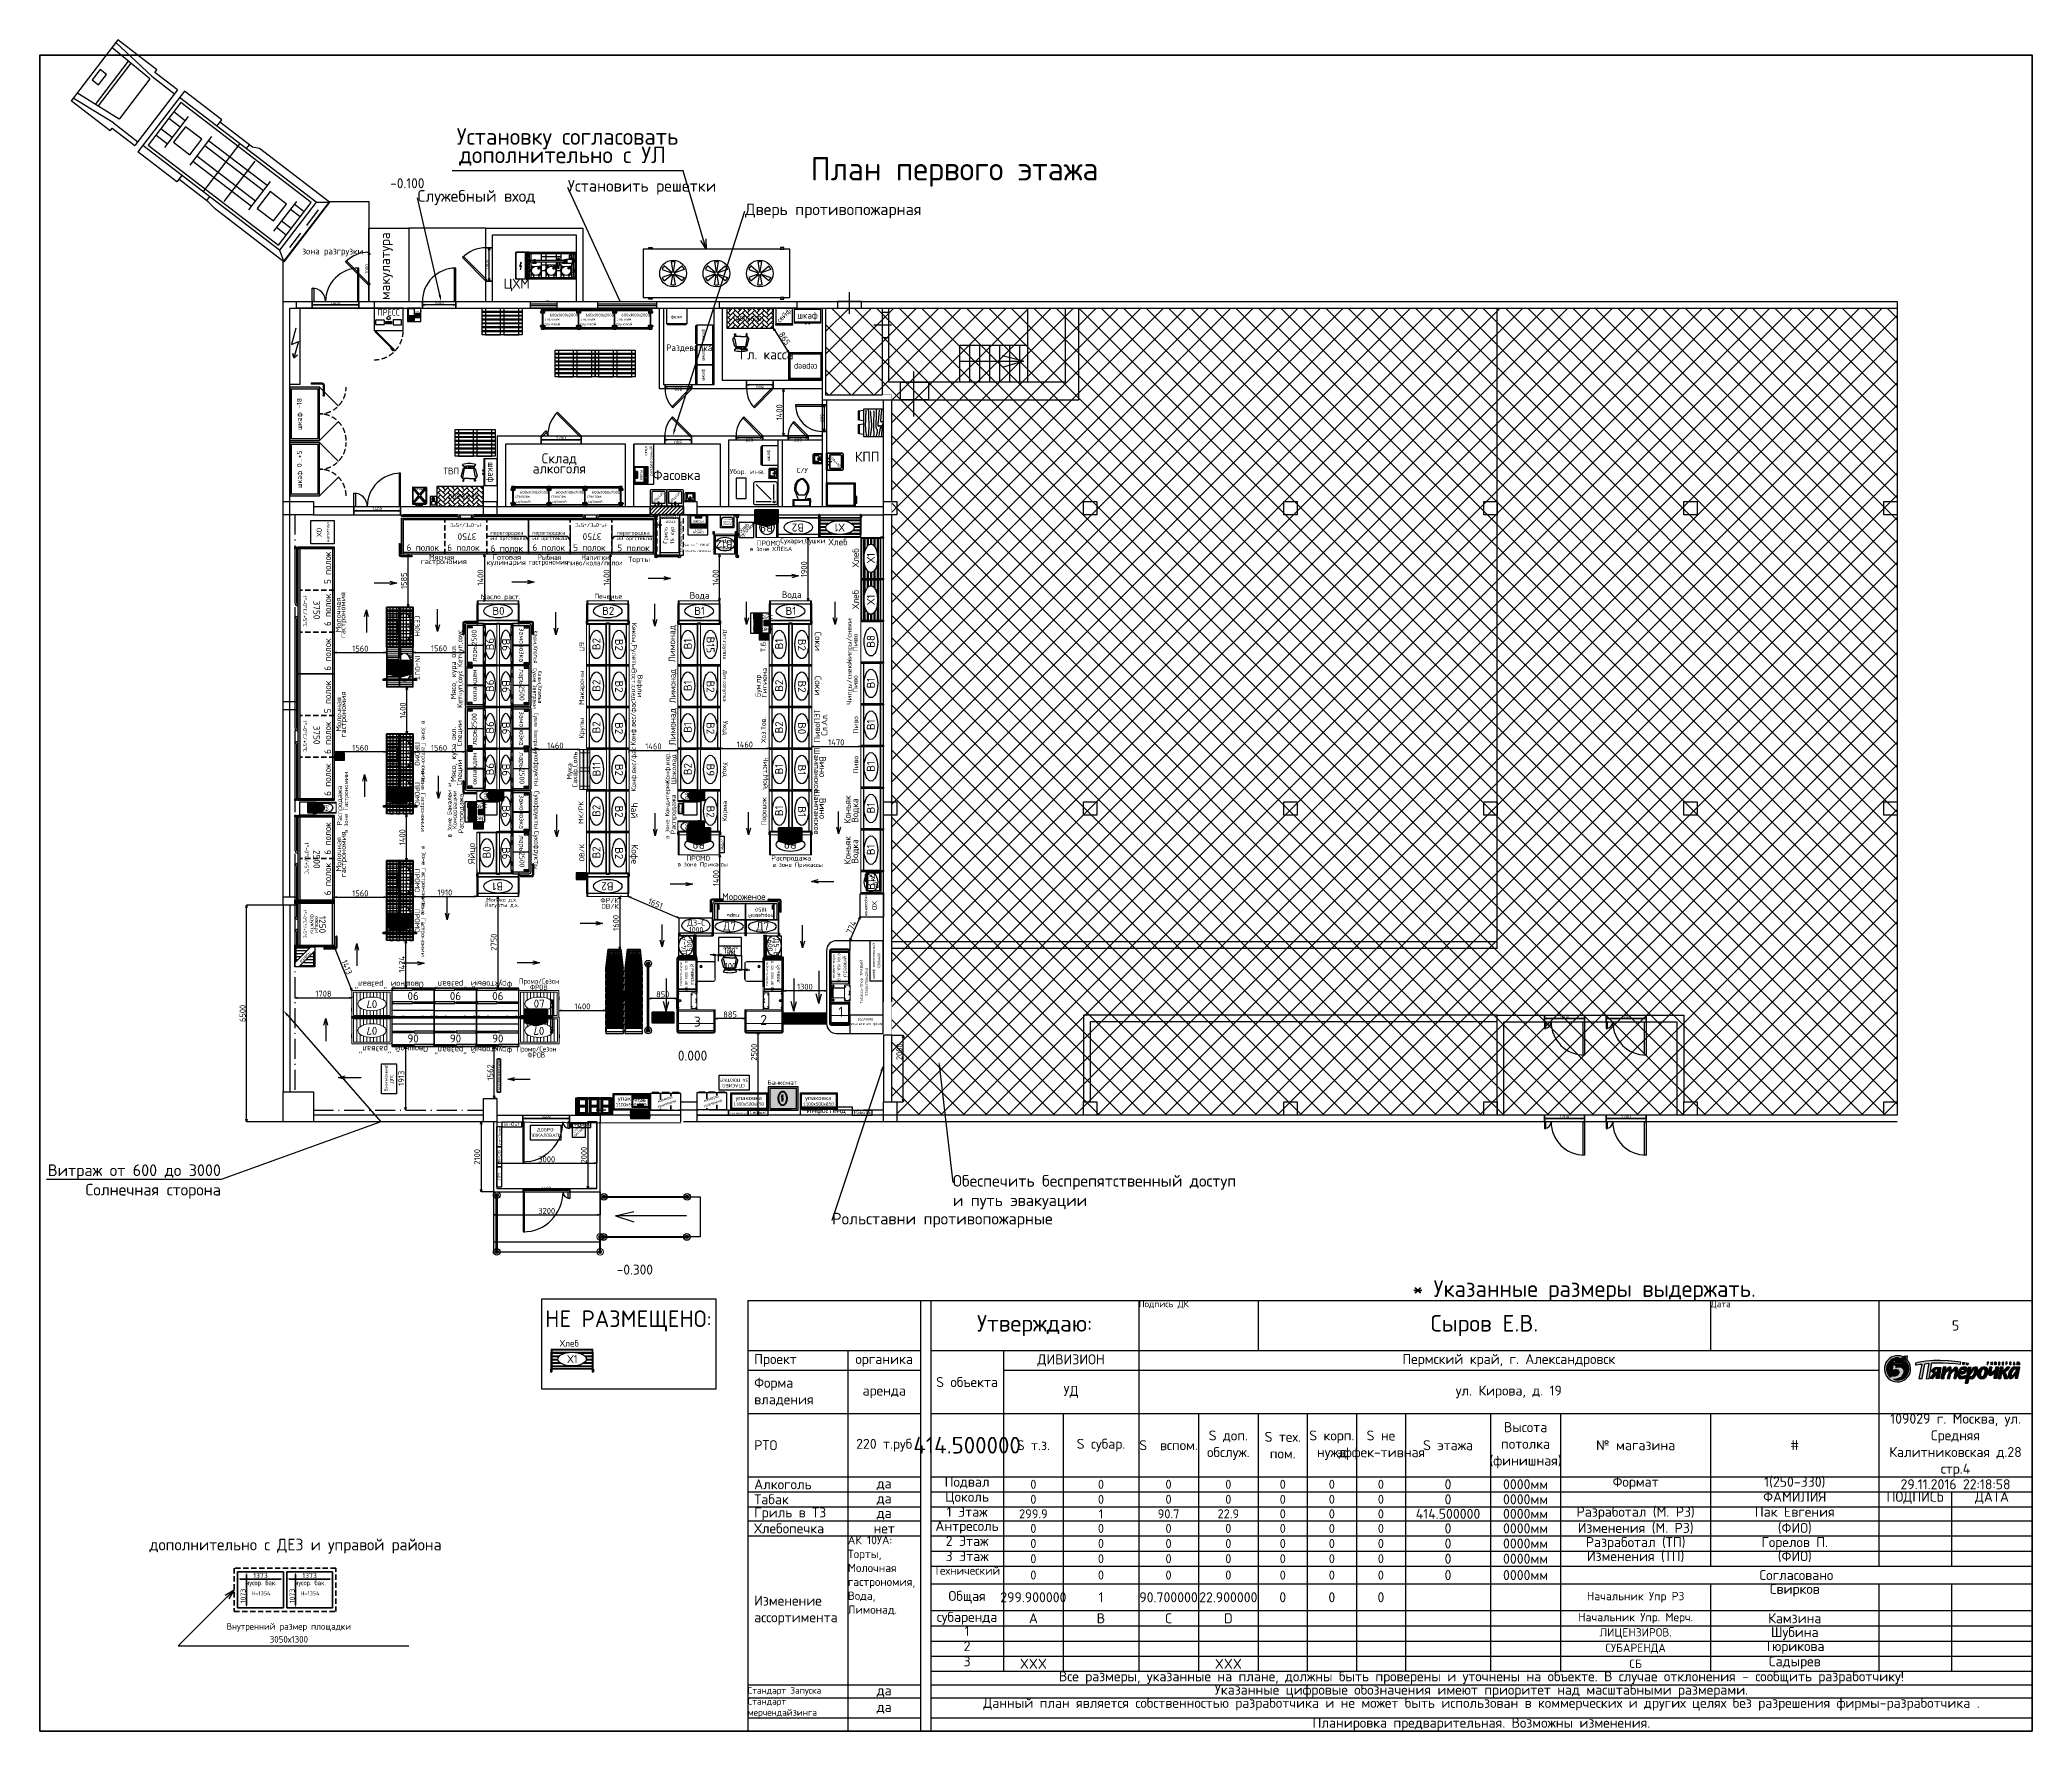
# Model space of a CAD drawing. Extents: x -150237 to 313168, y -187365 to 36962.
# Drawn here: x -56273 to 3475, y -187365 to -136648 of the extents above; entities that cross this region are included whole.
import ezdxf
from ezdxf import colors
from ezdxf.entities.mleader import LeaderData, LeaderLine
from ezdxf.enums import TextEntityAlignment as Align
from ezdxf.math import Vec2, Vec3

# ---------------------------------------------------------------- set-up
doc = ezdxf.new("R2010")
doc.units = 0
doc.header["$LTSCALE"] = 50
doc.header["$PDMODE"] = 34
doc.header["$PDSIZE"] = 20
doc.linetypes.add('ACAD_ISO10W100', pattern=[18.5, 12, -3, 0.5, -3])
doc.linetypes.add('HIDDEN2', pattern=[4.7625, 3.175, -1.5875])
doc.layers.get('0').update_dxf_attribs({"linetype": 'CONTINUOUS'})
doc.layers.get('Defpoints').update_dxf_attribs({"linetype": 'CONTINUOUS'})
for name, color, linetype in [('2', 170, 'CONTINUOUS'), ('3', 7, 'CONTINUOUS'), ('Colums', 25, 'CONTINUOUS'), ('Dim', 7, 'CONTINUOUS'), ('R', 7, 'CONTINUOUS'), ('Refrigerators', 7, 'CONTINUOUS'), ('ST', 7, 'CONTINUOUS'), ('type', 7, 'CONTINUOUS'), ('АРЕНДА', 1, 'CONTINUOUS'), ('Двери', 76, 'CONTINUOUS'), ('Наименов', 7, 'CONTINUOUS'), ('оборудование', 90, 'CONTINUOUS'), ('ОБОРУДОВАНИЕ JDA', 6, 'CONTINUOUS'), ('Оборудование поставщиков', 5, 'CONTINUOUS'), ('оборудованиеNEW', 250, 'CONTINUOUS'), ('оборудованиеOLD', 90, 'CONTINUOUS'), ('офисная мебель', 16, 'CONTINUOUS'), ('Перегородка гриля', 31, 'CONTINUOUS'), ('Прикасс', 210, 'CONTINUOUS'), ('Сантехника', 7, 'CONTINUOUS'), ('ТЕКСТ JDA', 7, 'CONTINUOUS'), ('товарные группы', 7, 'CONTINUOUS'), ('Холодильное', 5, 'CONTINUOUS'), ('Хром', 254, 'CONTINUOUS')]:
    doc.layers.add(name, color=color, linetype=linetype)
for name, color, linetype, lineweight in [('KF о-рудование', 10, 'CONTINUOUS', 20), ('KF оборудование', 10, 'CONTINUOUS', 18), ('Видимый контур (ГОСТ)', 7, 'CONTINUOUS', 50), ('размеры', 250, 'CONTINUOUS', 30), ('Стены', 7, 'CONTINUOUS', 35), ('текст', 250, 'CONTINUOUS', 20)]:
    doc.layers.add(name, color=color, linetype=linetype, lineweight=lineweight)
doc.styles.add('ISOCPEUR', font='isocpeur.ttf')
doc.styles.add('KF надписи', font='isocpeur.ttf', dxfattribs={"height": 200})
doc.styles.get("Standard").update_dxf_attribs({"font": 'isocpeur.ttf'})
doc.dimstyles.get("Standard").update_dxf_attribs({"dimscale": 0, "dimtxt": 180, "dimasz": 75, "dimexe": 0, "dimexo": 0, "dimgap": 30, "dimtad": 1, "dimdec": 0, "dimdsep": 46, "dimtxsty": 'Standard', "dimblk1": 'OPEN30', "dimblk2": 'OPEN30', "dimsah": 1, "dimcen": 25, "dimadec": 0, "dimazin": 0, "dimtfac": 1, "dimtdec": 0, "dimtmove": 0, "dimatfit": 3, "dimldrblk": 'OPEN30', "dimfxl": 1, "dimtolj": 1, "dimtzin": 0, "dimarcsym": 0})
pattern_1 = [(45, (-12751.24, -76072.924), (-22.45064, 22.45064), []), (135, (-12751.24, -76072.924), (-22.45064, -22.45064), [])]

msp = doc.modelspace()

# ---------------------------------------------------------------- texts
at = {"width": 0.96875}
for s, height, p in [('Установку согласовать', 500, (-40446.9, -139796.4)), ('дополнительно с УЛ', 500, (-40599, -140346.4)), ('План первого этажа', 700, (-28841.2, -140865.4)), ('-0.100', 300, (-45253.1, -141098.3)), ('ЦХМ', 300, (-41974.8, -144107.6)), ('Раздевалка', 200, (-36800, -145983.4)), ('Гл. касса', 300, (-34475, -146232.5)), ('Склад', 300, (-40695.5, -149349.5)), ('КПП', 300, (-31461.6, -149296.6)), ('ТВП', 200, (-43934.1, -149677.2)), ('алкоголя', 300, (-40695.5, -149652.6)), ('Фасовка', 300, (-37171.9, -149849.9)), ('Убор. инв.', 150, (-35060.2, -149668.1)), ('С/У', 150, (-33410.2, -149635.3)), ('3', 300, (-36553.8, -166237.1)), ('2', 300, (-34566.2, -166187.9)), ('1', 300, (-32252.7, -165941.6)), ('0.000', 300, (-36698.9, -167258.1)), ('-0.300', 300, (-38429.4, -173674.6))]:
    msp.add_text(s, height=height, dxfattribs=at).set_placement(p, align=Align.CENTER)
msp.add_text('макулатура', height=300, rotation=90, dxfattribs=at).set_placement((-45773.4, -143435.5), align=Align.CENTER)
at = {"layer": '3', "color": 1, "width": 0.96875}
for s, p in [('* Указанные размеры выдержать.', (-9961.6, -174344.8)), ('НЕ РАЗМЕЩЕНО:', (-38623.5, -175248.2))]:
    msp.add_text(s, height=500, dxfattribs=at).set_placement(p, align=Align.CENTER)
at = {"layer": '3', "width": 0.96875}
for s, height, p in [(' дополнительно с ДЕЗ и управой района', 350, (-48713.9, -181945.4)), ('Внутренний размер площадки', 200, (-48805.8, -184325.2)), ('3050х1300', 200, (-48805.8, -184710.9))]:
    msp.add_text(s, height=height, dxfattribs=at).set_placement(p, align=Align.CENTER)
at = {"layer": 'type', "width": 0.96875}
msp.add_text('Вытяжка 1200х800', height=70, rotation=90, dxfattribs=at).set_placement((-37008, -151512.3), align=Align.CENTER)
at = {"layer": 'type'}
for s, height, width, p in [('настенная', 50, 0.96875, (-35655.4, -151122.4)), ('Мойка нерж.', 50, 0.7, (-35655.4, -151041.3)), ('400х400', 50, 0.96875, (-35655.4, -151200.3)), ('Участок "ГРИЛЬ"', 70, 0.96875, (-36581.1, -151822.6)), ('600х600', 70, 0.8, (-36528.7, -151450.3)), ('стол', 70, 0.96875, (-36528.9, -151363.2))]:
    msp.add_text(s, height=height, dxfattribs=dict(at, width=width)).set_placement(p, align=Align.CENTER)
at = {"layer": 'type', "color": 1, "width": 0.96875}
msp.add_text('Выполнять согласно ТЗ', height=70, dxfattribs=at).set_placement((-36560.3, -152009.2), align=Align.CENTER)
at = {"layer": 'Наименов', "width": 0.96875}
msp.add_text('зона разгрузки', height=200, dxfattribs=at).set_placement((-47488.8, -143084.9), align=Align.CENTER)
at = {"layer": 'товарные группы'}
for s, height, p in [('ПРОМО', 150, (-34426.1, -151816.9)), ('Хлеб', 200, (-32338.6, -151805.3)), ('6 полок', 200, (-44789.1, -151972.6)), ('гастрономия', 160, (-44158.3, -152368.2)), ('Мясная', 160, (-44224, -152236.6)), ('6 полок', 200, (-43570.3, -151972.6)), ('кулинария', 160, (-42286.4, -152395.5)), ('6 полок', 200, (-42267.9, -151994.9)), ('Готовая ', 160, (-42209.8, -152237.3)), ('6 полок', 200, (-41012.2, -151972.6)), ('5 полок', 200, (-39794.5, -151972.2)), ('5 полок', 200, (-38469.2, -151982.5)), ('Торты', 160, (-38302.2, -152307.7)), ('Печенье', 150, (-39229.3, -153407.6)), ('ПРОМО', 150, (-36532.4, -161263.3)), ('Распродажа', 150, (-33740.8, -161257.9)), ('Мороженое', 200, (-35159.6, -162442.3)), ('Хлеб', 200, (-40394.8, -175834.5))]:
    msp.add_text(s, height=height, dxfattribs=at).set_placement(p, align=Align.CENTER)
for s, height, p in [('Сухари,Сушки', 150, (-34067.3, -151743)), ('Масло раст.', 150, (-43050, -153421.6)), ('Вода', 200, (-36785.4, -153406.7)), ('Вода', 200, (-34021.8, -153386.8)), ('Йогурты д.х.', 120, (-42931.3, -162650.3)), ('Молоко д.х.', 120, (-42884.4, -162491.4)), ('ФР/К', 150, (-39465.6, -162528.7)), ('ОВ/К', 150, (-39431.1, -162706.9))]:
    msp.add_text(s, height=height, dxfattribs=at).set_placement(p)
for s, height, rotation, p in [('5 полок', 200, 90, (-47542.8, -152480)), ('Хлеб', 200, 90, (-31710, -152180.8)), ('6 полок', 200, 90, (-47542.4, -153741.6)), ('Молочная', 160, 90, (-47245.9, -153897.4)), ('гастрономия', 160, 90, (-47109.9, -153898.1)), ('Хлеб', 200, 90, (-31710, -153430.8)), ('Чипсы/снеки', 150, 90, (-31925.7, -154661.4)), ('6 полок', 200, 90, (-47542.9, -155082.1)), ('Дет.группа', 120, 270, (-35786.6, -154782.1)), ('Соки', 200, 270, (-33033.3, -154687.2)), ('Пиво', 150, 90, (-31744.4, -154717.9)), ('Мясо, кура охл.', 160, 90, (-43792.2, -155600.1)), ('Чипсы/снеки', 150, 90, (-31925.7, -155911.4)), ('5 полок', 200, 90, (-47542.9, -156352.7)), ('Макароны', 150, 90, (-39953.5, -156078.3)), ('Дет.сопутка', 120, 270, (-35785.8, -156017)), ('Соки', 200, 270, (-33034, -156012.7)), ('Пиво', 150, 90, (-31744.4, -155967.9)), ('Молочная', 160, 90, (-47230.9, -156877.7)), ('гастрономия', 160, 90, (-47094.9, -156878.5)), ('6 полок', 200, 90, (-47542.9, -157576.9)), ('Крупы', 150, 90, (-39953.3, -157290)), ('Уход', 150, 270, (-35790.2, -157281.3)), ('ПивоПЭТ', 180, 90, (-32879.4, -157217.6)), ('Пиво', 150, 90, (-31729.9, -157190.5)), ('Мясо, кура охл.', 160, 90, (-43792.9, -158074.8)), ('Шоколад', 150, 90, (-37190.1, -158520.5)), ('Вино', 200, 270, (-32897, -158445.2)), ('Пиво', 150, 90, (-31729.9, -158384.4)), ('6 полок', 200, 90, (-47542.9, -158834.5)), ('Мука', 150, 90, (-40319.4, -158585.4)), ('Уход', 150, 270, (-35790.2, -158531.3)), ('Распродажа', 150, 90, (-47211.3, -159612.4)), ('Распродажа', 150, 90, (-43567.5, -159853)), ('Распродажа', 150, 90, (-37202.8, -159874.7)), ('Корма', 150, 90, (-35662.6, -159779.3)), ('Вино', 200, 270, (-32897, -159695.2)), ('Коньяк', 200, 90, (-31954, -159727.1)), ('Водка', 200, 90, (-31730.4, -159760.7)), ('6 полок', 200, 90, (-47542.9, -160596.2)), ('Чай', 200, 270, (-38545.2, -159758.4)), ('Молочная', 160, 90, (-47230.9, -161070.5)), ('гастрономия', 160, 90, (-47094.9, -161071.2)), ('Коньяк', 200, 90, (-31954, -160952.1)), ('Водка', 200, 90, (-31730.4, -160985.7)), ('Яйцо', 200, 90, (-43227.7, -161047.6)), ('Кофе', 200, 270, (-38531.7, -161066.6)), ('6 полок', 200, 90, (-47542.9, -161815.6)), ('Овощной "развал"', 180, 180, (-45801.2, -164888.6)), ('Фруктовый "развал"', 180, 180, (-43271.4, -164879.5)), ('Овощной "развал"', 180, 180, (-45671.3, -166823.1)), ('Фруктовый "развал"', 180, 180, (-43271.4, -166850.5))]:
    msp.add_text(s, height=height, rotation=rotation, dxfattribs=at).set_placement(p, align=Align.CENTER)
at = {"layer": 'товарные группы', "width": 0.8}
for s, p in [('гастрономия', (-41024.5, -152385.9)), ('Рыбная', (-40991.2, -152243.4)), ('пиво/кола/пепси', (-39631.6, -152409.3)), ('Напитки', (-39610.1, -152243.9)), ('Промо/Сезон', (-41303.9, -164955.7)), ('ФРОВ', (-41310, -165139.1)), ('Промо/Сезон', (-41380, -166986.7)), ('ФРОВ', (-41386.2, -167170.2))]:
    msp.add_text(s, height=160, dxfattribs=at).set_placement(p, align=Align.CENTER)
at = {"layer": 'товарные группы'}
for s, height, rotation, p in [('Кексы,Рулеты', 150, 270, (-38518.6, -154125.1)), (' Кетчуп,соус', 150, 90, (-43605.5, -155572.8)), ('БП', 150, 270, (-40099, -154704.8)), ('Лимонад', 200, 90, (-37218.2, -155315.4)), ('Т.Б. ', 150, 90, (-34502.6, -155004.9)), (' Кетчуп,соус', 150, 90, (-43605.5, -156789.1)), ('Вост.слад.', 150, 270, (-38525.9, -155512.2)), ('Вафли', 150, 270, (-38344.7, -155686.9)), ('Лимонад', 180, 90, (-37207, -156542.2)), ('Бум.пр.', 150, 90, (-34658.5, -156357.4)), ('Гигиена', 150, 90, (-34470.6, -156372.5)), ('Конф.вес/фас', 150, 90, (-38407.5, -157811.7)), ('Лимонад', 200, 90, (-37200.9, -157809.6)), ('Хоз.Тов.', 150, 90, (-34499.5, -157726.2)), ('Сл.Ал.', 180, 90, (-32656.6, -157516.6)), ('Специи', 150, 90, (-43616.2, -157833.4)), ('Специи', 150, 90, (-43616.2, -159009.9)), ('Сухофрукты', 150, 270, (-41448.9, -157873.6)), ('Сахар,Соль', 150, 90, (-40154.7, -159066.8)), ('Конф.вес/фас', 150, 90, (-38394.9, -159194.2)), ('Конф.кор.', 150, 90, (-37381.1, -158956.8)), ('Чист.Мой.', 150, 270, (-34575.4, -158165.9)), ('Шампанское', 170, 270, (-33055.4, -157872)), ('Сухофрукты', 150, 270, (-41445.9, -159163.9)), ('Порошок', 150, 90, (-34487.5, -160206.9)), ('Шампанское', 170, 270, (-33055.4, -159122)), ('МК/РК', 150, 90, (-39970, -160160.3)), ('Сухофрукты', 150, 270, (-41450.4, -160369)), ('ОВ/К', 150, 90, (-39943.2, -161283.5))]:
    msp.add_text(s, height=height, rotation=rotation, dxfattribs=at).set_placement(p)
at = {"layer": 'товарные группы', "width": 0.8}
for s, p in [('Каши,Хлопья', (-41468, -154359.2)), ('Сухие завтраки', (-41489.5, -155496.7)), ('Каши,Хлопья', (-41337.5, -155556.6)), ('Сухие завтраки', (-41455.2, -156826.7))]:
    msp.add_text(s, height=130, rotation=270, dxfattribs=at).set_placement(p)

# ---------------------------------------------------------------- blocks, each defined once
blk = doc.blocks.new('_OPEN30')
at = {"color": 0, "linetype": 'ByBlock'}
for p, q in [((-1, 0.27), (0, 0)), ((0, 0), (-1, -0.27)), ((0, 0), (-1, 0))]:
    blk.add_line(p, q, dxfattribs=at)
blk = doc.blocks.new('*D48')
at = {"color": 0, "lineweight": -2, "transparency": 16777216}
for p, q in [((0, 0), (0, -211)), ((75, -211), (1298, -211)), ((1373, 0), (1373, -211))]:
    blk.add_line(p, q, dxfattribs=at)
at = {"color": 0, "transparency": 16777216}
for points in [[(75, -198), (75, -223), (0, -211)], [(1298, -198), (1298, -223), (1373, -211)]]:
    blk.add_solid(points, dxfattribs=at)
at = {"layer": 'Defpoints', "color": 0, "transparency": 16777216}
for p in [(0, 0), (1373, 0), (1373, -211)]:
    blk.add_point(p, dxfattribs=at)
at = {"color": 0, "transparency": 16777216, "insert": (686, -106), "char_height": 150, "attachment_point": 5}
blk.add_mtext('\\A1;1373', dxfattribs=at)
blk = doc.blocks.new('*D49')
at = {"color": 0, "lineweight": -2, "transparency": 16777216}
for p, q in [((0, 0), (268, 0)), ((268, -75), (268, -998)), ((0, -1073), (268, -1073))]:
    blk.add_line(p, q, dxfattribs=at)
at = {"color": 0, "transparency": 16777216}
for points in [[(256, -75), (281, -75), (268, 0)], [(256, -998), (281, -998), (268, -1073)]]:
    blk.add_solid(points, dxfattribs=at)
at = {"layer": 'Defpoints', "color": 0, "transparency": 16777216}
for p in [(0, 0), (0, -1073), (268, -1073)]:
    blk.add_point(p, dxfattribs=at)
at = {"color": 0, "transparency": 16777216, "insert": (163, -719), "char_height": 150, "attachment_point": 5, "rotation": 90}
blk.add_mtext('\\A1;1073', dxfattribs=at)
blk = doc.blocks.new('Fives')
at = {"layer": 'ST'}
h = blk.add_hatch(color=255, dxfattribs=at)
h.paths.add_polyline_path([(-1652, 935, 10.87382), (-1533, 854, -0.05711), (-1565, 805, -0.814001), (-1930, 263, 0.101464), (-1733, 309, 0.170285), (-1628, 411, 0.100507), (-1612, 459, 0.061949), (-1612, 515, 0.137499), (-1643, 578, 0.171574), (-1729, 625, 0.107239), (-1851, 613, -0.41491), (-1858, 618), (-1851, 670, 0.323228), (-1855, 678), (-1932, 727, 0.559883), (-1940, 725), (-1980, 519, 0.667503), (-1968, 511, -0.060013), (-1885, 543, -0.175402), (-1794, 529, -0.184638), (-1763, 495, -0.256132), (-1771, 431, -0.184413), (-1849, 371, -0.120265), (-1997, 368, 0.382377), (-2005, 361), (-2019, 317, -0.745905), (-1763, 903, 0.075641), (-1956, 793, 0.654966), (-1507, 951, 0.049676)])
h.paths.add_polyline_path([(-1557, 913, -0.531456), (-1891, 792, -0.139682)], flags=16)
h = blk.add_hatch(color=1, dxfattribs=at)
edge = h.paths.add_edge_path(flags=16)
edge.add_arc((-1577, 714), 28, 0, 360)
edge = h.paths.add_edge_path()
edge.add_arc((-1804, 571), 334, 82.96543, 229.84324)
edge.add_arc((-1499, 213), 738, 110.93361, 128.23619)
edge.add_arc((-1766, 970), 260, 222.97175, 355.86546)
edge.add_arc((-1804, 571), 334, 247.81686, 404.39932)
edge.add_arc((-1945, 766), 503, 271.74397, 294.91858)
edge.add_arc((-1826, 509), 220, 294.98129, 333.63696)
edge.add_arc((-1737, 477), 127, 329.01961, 351.97712)
edge.add_arc((-1838, 486), 228, 353.09872, 367.27816)
edge.add_arc((-1739, 491), 129, 10.70791, 42.02396)
edge.add_arc((-1754, 479), 148, 41.66499, 80.60771)
edge.add_arc((-1762, 340), 287, 83.54163, 108.02542)
edge.add_arc((-1852, 619), 6.27, 192.6198, 282.75593)
edge.add_line((-1851, 670), (-1858, 618))
edge.add_arc((-1859, 671), 8.28, 350.95813, 424.14464)
edge.add_line((-1932, 727), (-1855, 678))
edge.add_arc((-1935, 724), 4.83, 47.88034, 164.85518)
edge.add_line((-1940, 725), (-1980, 519))
edge.add_arc((-1973, 517), 7.4, 169.86959, 304.76249)
edge.add_arc((-1796, 181), 373, 103.82299, 117.56049)
edge.add_arc((-1859, 410), 135, 61.25342, 101.04771)
edge.add_arc((-1823, 471), 64.1, 21.88157, 63.72619)
edge.add_arc((-1825, 470), 67, 324.52874, 381.99458)
edge.add_arc((-1888, 503), 138, 286.81398, 328.60886)
edge.add_arc((-1929, 673), 313, 257.53423, 284.96521)
edge.add_arc((-1997, 360), 7.64, 89.5059, 173.20867)
edge.add_line((-2005, 361), (-2019, 317))
h = blk.add_hatch(color=1, dxfattribs=at)
h.paths.add_polyline_path([(-1940, 724, -0.608241), (-1932, 727), (-1855, 678, -0.330653), (-1851, 670), (-1858, 618, 0.41491), (-1851, 613, -0.107239), (-1729, 625, -0.171574), (-1643, 578, -0.137499), (-1612, 515, -0.061949), (-1612, 459, -0.100507), (-1628, 411, -0.170285), (-1733, 309, -0.101464), (-1930, 263, 0.814001), (-1565, 805, -0.453449), (-1956, 793, -0.075641), (-1763, 903, 0.745905), (-2019, 317), (-2005, 361, -0.382377), (-1997, 368, 0.120265), (-1849, 371, 0.184413), (-1771, 431, 0.256132), (-1763, 495, 0.184638), (-1794, 529, 0.175402), (-1885, 543, 0.060013), (-1968, 511, -0.678693), (-1980, 519)])
h.paths.add_polyline_path([(-1605, 714, -1), (-1548, 714, -1)], flags=16)
h.paths.add_polyline_path([(-1563, 695), (-1578, 711), (-1567, 711, 0.456115), (-1567, 734), (-1586, 734), (-1586, 693, -3.609593)], flags=0)
h.paths.add_polyline_path([(-1581, 691), (-1581, 708), (-1567, 693, -0.158239)], flags=0)
h.paths.add_polyline_path([(-1581, 716), (-1581, 730), (-1570, 730, -0.406434), (-1569, 716)], flags=0)
for color, points in [(82, [(-1557, 913, 0.139682), (-1891, 792, 0.102383)]), (62, [(-1557, 913, -0.102383), (-1891, 792, 0.531456)]), (1, [(-1274, 744), (-1274, 690), (-1243, 695), (-1144, 710), (-1081, 714), (-1171, 280), (-1074, 280), (-993, 724), (-866, 744), (-941, 332), (-950, 278), (-858, 280), (-779, 751), (-692, 757), (-455, 752), (-283, 748), (-69, 733), (81, 716), (89, 774), (12, 784), (-294, 815), (-528, 824), (-731, 824), (-965, 803), (-1204, 761)]), (1, [(-437, 620), (-506, 305), (-502, 283), (-425, 281), (-411, 296), (-407, 355), (-380, 428), (-352, 481), (-310, 518), (-264, 533), (-274, 434), (-318, 299), (-312, 284), (-254, 286), (-242, 306), (-209, 426), (-169, 486), (-104, 533), (-84, 530), (-84, 490), (-117, 296), (-112, 286), (-56, 287), (-44, 315), (2, 571), (-17, 618), (-67, 622), (-108, 589), (-205, 506), (-197, 601), (-210, 619), (-258, 622), (-274, 612), (-302, 590), (-348, 547), (-367, 520), (-377, 522), (-350, 621)]), (1, [(191, 707), (198, 760), (143, 767), (136, 712)]), (1, [(252, 753), (246, 702), (300, 697), (307, 746)]), (62, [(890, 774, 1), (879, 769), (896, 737), (879, 706, 1), (890, 701), (926, 769, 1), (915, 774), (902, 750)]), (1, [(955, 623), (947, 621), (915, 450), (915, 421), (929, 394), (944, 382), (975, 378), (1000, 384), (1043, 411), (1081, 445), (1103, 467), (1077, 307), (1080, 294), (1166, 295), (1181, 306), (1225, 613), (1216, 626), (1138, 621), (1118, 550), (1086, 515), (1039, 475), (1000, 483), (1010, 537), (1020, 574), (1027, 617), (1018, 626)]), (62, [(1039, 703), (1039, 771, 1), (1027, 771), (1027, 740), (1003, 740), (1003, 771, 1), (991, 771), (991, 703, 1), (1003, 703), (1003, 728), (1027, 728), (1027, 703, 1)]), (62, [(1115, 771, 1), (1103, 771), (1103, 703, 1), (1115, 703), (1139, 747), (1139, 703, 1), (1151, 703), (1151, 771, 1), (1139, 771), (1115, 728)]), (1, [(1284, 626), (1270, 620), (1208, 305), (1213, 288), (1280, 287), (1302, 300), (1303, 337), (1308, 404), (1324, 445), (1354, 413), (1387, 295), (1405, 287), (1485, 287), (1496, 306), (1488, 336), (1470, 364), (1434, 437), (1413, 474), (1447, 510), (1505, 555), (1536, 593), (1563, 612), (1564, 618), (1547, 623), (1497, 623), (1470, 622), (1459, 617), (1434, 588), (1409, 555), (1350, 497), (1336, 501), (1349, 562), (1354, 594), (1361, 620), (1354, 626)]), (62, [(1333, 777, 0.414214), (1327, 771), (1327, 703, 0.414214), (1333, 697), (1369, 697, 1), (1369, 709), (1342, 709, -0.414214), (1339, 713), (1339, 728, -0.414214), (1342, 731), (1369, 731, 1), (1369, 743), (1342, 743, -0.414214), (1339, 747), (1339, 762, -0.414214), (1342, 765), (1369, 765, 1), (1369, 777)]), (62, [(1598, 764, 0.754331), (1551, 753), (1551, 721, 0.754331), (1598, 710, 0.928267), (1588, 717, -0.638079), (1563, 721), (1563, 753, -0.638079), (1588, 758, 0.928267)]), (62, [(1788, 754), (1801, 703, 0.74004), (1816, 703), (1829, 754), (1842, 702, 0.961842), (1854, 705), (1837, 771, 0.73587), (1821, 772), (1809, 722), (1796, 771, 0.73587), (1780, 772), (1763, 705, 0.961842), (1775, 702)])]:
    blk.add_hatch(color=color, dxfattribs=at).paths.add_polyline_path(points)
h = blk.add_hatch(color=255, dxfattribs=at)
h.paths.add_polyline_path([(-1605, 714, 1), (-1548, 714, 1)])
h.paths.add_polyline_path([(-1581, 730), (-1570, 730, -0.406434), (-1569, 716), (-1581, 716)], flags=16)
h.paths.add_polyline_path([(-1586, 693, -3.609593), (-1563, 695), (-1578, 711), (-1567, 711, 0.456115), (-1567, 734), (-1586, 734)], flags=16)
h.paths.add_polyline_path([(-1581, 708), (-1567, 693, -0.158239), (-1581, 691)], flags=16)
h = blk.add_hatch(color=1, dxfattribs=at)
h.paths.add_polyline_path([(-679, 615), (-723, 592), (-753, 565), (-776, 533), (-776, 494), (-768, 470), (-745, 452), (-712, 440), (-829, 315), (-837, 294), (-825, 280), (-772, 278), (-757, 286), (-650, 426), (-614, 446), (-647, 321), (-651, 292), (-646, 281), (-567, 280), (-557, 287), (-507, 618), (-637, 620)])
h.paths.add_polyline_path([(-656, 564), (-604, 562), (-596, 562), (-611, 475), (-674, 476), (-697, 491), (-691, 532)], flags=16)
h = blk.add_hatch(color=1, dxfattribs=at)
h.paths.add_polyline_path([(10, 468), (0, 417), (-4, 372), (0, 342), (16, 309), (38, 288), (108, 279), (164, 281), (203, 290), (228, 311), (242, 352), (229, 362), (214, 362), (184, 351), (152, 348), (100, 348), (62, 385), (64, 434), (101, 427), (147, 427), (176, 436), (205, 443), (234, 471), (253, 495), (270, 530), (277, 561), (269, 589), (258, 613), (235, 622), (209, 625), (175, 623), (147, 622), (123, 616), (99, 599), (73, 581), (48, 558), (31, 519)])
h.paths.add_polyline_path([(130, 555), (184, 569), (202, 538), (177, 495), (114, 482), (77, 488), (93, 531)], flags=16)
h = blk.add_hatch(color=1, dxfattribs=at)
h.paths.add_polyline_path([(313, 619), (222, 153), (228, 141), (292, 142), (309, 156), (317, 214), (332, 240), (331, 283), (382, 280), (425, 278), (486, 316), (542, 371), (571, 427), (589, 491), (599, 558), (585, 605), (568, 624), (524, 622), (479, 615), (442, 588), (416, 543), (391, 514), (375, 512), (397, 617)])
h.paths.add_polyline_path([(429, 496), (443, 518), (463, 540), (512, 535), (494, 436), (477, 408), (432, 354), (393, 346), (342, 350), (343, 371)], flags=16)
h = blk.add_hatch(color=1, dxfattribs=at)
h.paths.add_polyline_path([(594, 441), (591, 352), (607, 323), (642, 289), (688, 274), (779, 279), (836, 328), (887, 410), (904, 459), (910, 540), (893, 580), (856, 612), (826, 621), (758, 621), (704, 611), (678, 584), (658, 570), (603, 486)])
h.paths.add_polyline_path([(689, 480), (722, 539), (759, 569), (813, 545), (815, 499), (808, 445), (792, 403), (783, 361), (744, 348), (683, 345), (680, 429)], flags=16)
h = blk.add_hatch(color=62, dxfattribs=at)
h.paths.add_polyline_path([(1220, 777, 0.414214), (1214, 771), (1214, 703, 0.414214), (1220, 697), (1249, 697, 0.414214), (1262, 711), (1262, 724, 0.383716), (1249, 739, 0.169792), (1254, 751), (1254, 764, 0.414214), (1241, 777)])
h.paths.add_polyline_path([(1226, 731), (1242, 731, -0.340247), (1250, 720, -0.357412), (1242, 709), (1226, 709)], flags=16)
h.paths.add_polyline_path([(1226, 765), (1234, 765, -0.35716), (1242, 755, -0.324936), (1234, 743), (1226, 743)], flags=16)
h = blk.add_hatch(color=62, dxfattribs=at)
h.paths.add_polyline_path([(1463, 729, 1), (1463, 777), (1445, 777, 0.414214), (1439, 771), (1439, 703, 1), (1451, 703), (1451, 729)])
h.paths.add_polyline_path([(1463, 741), (1454, 741, -0.414214), (1450, 744), (1450, 762, -0.414214), (1454, 766), (1463, 766, -1)], flags=16)
h = blk.add_hatch(color=1, dxfattribs=at)
h.paths.add_polyline_path([(1517, 419), (1514, 362), (1522, 315), (1543, 290), (1578, 278), (1620, 291), (1648, 307), (1671, 342), (1715, 389), (1733, 394), (1717, 301), (1718, 289), (1792, 290), (1801, 315), (1863, 613), (1861, 622), (1788, 622), (1774, 604), (1757, 621), (1677, 626), (1649, 620), (1617, 590), (1584, 549), (1553, 502), (1532, 463)])
h.paths.add_polyline_path([(1602, 446), (1630, 495), (1655, 535), (1690, 568), (1766, 565), (1749, 512), (1718, 453), (1678, 408), (1657, 380), (1610, 370), (1599, 394)], flags=16)
h = blk.add_hatch(color=62, dxfattribs=at)
h.paths.add_polyline_path([(1693, 773, 0.737843), (1680, 773), (1663, 705, 0.961842), (1675, 702), (1678, 714), (1696, 714), (1699, 702, 0.961842), (1711, 705)])
h.paths.add_polyline_path([(1693, 726), (1681, 726), (1687, 750)], flags=16)
at = {"layer": 'R', "color": 1}
for p, q in [((-1204, 761), (-1274, 744)), ((-1274, 744), (-1274, 690)), ((-1274, 690), (-1243, 695)), ((-1243, 695), (-1144, 710)), ((-965, 803), (-1204, 761)), ((-1081, 714), (-1171, 280)), ((-1144, 710), (-1081, 714)), ((-1074, 280), (-993, 724)), ((-993, 724), (-866, 744)), ((-731, 824), (-965, 803)), ((-866, 744), (-941, 332)), ((-858, 280), (-779, 751)), ((-779, 751), (-692, 757)), ((-528, 824), (-731, 824)), ((-692, 757), (-455, 752)), ((-294, 815), (-528, 824)), ((-455, 752), (-283, 748)), ((12, 784), (-294, 815)), ((-283, 748), (-69, 733)), ((-69, 733), (81, 716)), ((89, 774), (12, 784)), ((81, 716), (89, 774)), ((143, 767), (136, 712)), ((136, 712), (191, 707)), ((143, 767), (198, 760)), ((198, 760), (191, 707)), ((252, 753), (246, 702)), ((246, 702), (300, 697)), ((252, 753), (307, 746)), ((307, 746), (300, 697)), ((-1171, 280), (-1074, 280)), ((-941, 332), (-950, 278)), ((-950, 278), (-858, 280))]:
    blk.add_line(p, q, dxfattribs=at)
for points in [[(-825, 280), (-837, 294), (-829, 315), (-712, 440), (-745, 452), (-768, 470), (-776, 494), (-776, 533), (-753, 565), (-723, 592), (-679, 615), (-637, 620), (-507, 618), (-557, 287), (-567, 280), (-646, 281), (-651, 292), (-647, 321), (-619, 427), (-629, 437), (-650, 426), (-757, 286), (-772, 278)], [(-437, 620), (-506, 305), (-502, 283), (-425, 281), (-411, 296), (-407, 355), (-380, 428), (-352, 481), (-310, 518), (-264, 533), (-274, 434), (-318, 299), (-312, 284), (-254, 286), (-242, 306), (-209, 426), (-169, 486), (-104, 533), (-84, 530), (-84, 490), (-117, 296), (-112, 286), (-56, 287), (-44, 315), (2, 571), (-17, 618), (-67, 622), (-108, 589), (-194, 515), (-204, 516), (-197, 601), (-210, 619), (-258, 622), (-274, 612), (-302, 590), (-348, 547), (-367, 520), (-377, 522), (-350, 621)], [(214, 362), (184, 351), (152, 348), (114, 348), (96, 351), (76, 371), (63, 391), (63, 421), (72, 432), (101, 427), (147, 427), (176, 436), (205, 443), (234, 471), (253, 495), (270, 530), (277, 561), (269, 589), (258, 613), (235, 622), (209, 625), (175, 623), (147, 622), (123, 616), (99, 599), (73, 581), (48, 558), (31, 519), (10, 468), (0, 417), (-4, 372), (0, 342), (16, 309), (38, 288), (108, 279), (164, 281), (203, 290), (228, 311), (242, 352), (229, 362), (215, 362)], [(313, 619), (222, 153), (228, 141), (292, 142), (309, 156), (317, 214), (332, 240), (331, 283), (382, 280), (425, 278), (486, 316), (542, 371), (571, 427), (589, 491), (599, 558), (585, 605), (568, 624), (524, 622), (479, 615), (442, 588), (416, 543), (391, 514), (375, 512), (397, 617)], [(658, 570), (603, 486), (594, 441), (591, 352), (607, 323), (642, 289), (688, 274), (779, 279), (836, 328), (887, 410), (904, 459), (910, 540), (893, 580), (856, 612), (826, 621), (758, 621), (704, 611), (678, 584)], [(947, 621), (915, 450), (915, 421), (929, 394), (944, 382), (975, 378), (1000, 384), (1043, 411), (1081, 445), (1103, 467), (1077, 307), (1080, 294), (1166, 295), (1181, 306), (1225, 613), (1216, 626), (1137, 621), (1132, 600), (1118, 550), (1086, 515), (1054, 487), (1030, 477), (1010, 481), (1004, 503), (1010, 537), (1020, 574), (1027, 617), (1018, 626), (955, 623)], [(1270, 620), (1208, 305), (1213, 288), (1280, 287), (1302, 300), (1303, 337), (1308, 404), (1324, 445), (1354, 413), (1387, 295), (1405, 287), (1485, 287), (1496, 306), (1488, 336), (1470, 364), (1434, 437), (1416, 468), (1418, 479), (1447, 510), (1505, 555), (1536, 593), (1563, 612), (1564, 618), (1547, 623), (1497, 623), (1470, 622), (1459, 617), (1434, 588), (1409, 555), (1362, 509), (1349, 497), (1338, 501), (1340, 519), (1349, 562), (1354, 594), (1361, 620), (1354, 626), (1284, 626)], [(1861, 622), (1788, 622), (1774, 604), (1757, 621), (1677, 626), (1649, 620), (1617, 590), (1584, 549), (1553, 502), (1532, 463), (1517, 419), (1514, 362), (1522, 315), (1543, 290), (1578, 278), (1620, 291), (1648, 307), (1671, 342), (1715, 389), (1733, 394), (1717, 301), (1718, 289), (1792, 290), (1801, 315), (1863, 613)], [(-604, 562), (-656, 564), (-691, 532), (-697, 491), (-674, 476), (-611, 475), (-596, 562)], [(77, 488), (93, 531), (130, 555), (163, 564), (191, 557), (202, 538), (187, 512), (169, 493), (131, 486), (98, 485)], [(429, 496), (343, 371), (342, 350), (393, 346), (432, 354), (477, 408), (494, 436), (510, 526), (496, 537), (463, 540), (443, 518)], [(718, 531), (689, 480), (680, 429), (682, 362), (694, 346), (744, 348), (783, 361), (792, 403), (808, 445), (815, 499), (813, 545), (775, 562), (743, 556), (724, 540)], [(1759, 566), (1690, 568), (1655, 535), (1630, 495), (1602, 446), (1599, 394), (1607, 375), (1622, 373), (1657, 380), (1678, 408), (1718, 453), (1749, 512), (1763, 555)]]:
    blk.add_lwpolyline(points, close=True, dxfattribs=at)
at = {"layer": 'ST', "color": 1}
for p, q in [((-1940, 725), (-1980, 519)), ((-1932, 727), (-1855, 678)), ((-1851, 670), (-1858, 618)), ((-2005, 361), (-2019, 317))]:
    blk.add_line(p, q, dxfattribs=at)
at = {"layer": 'ST', "color": 255}
for p, q in [((-1586, 734), (-1586, 693)), ((-1586, 734), (-1567, 734)), ((-1581, 730), (-1581, 716)), ((-1581, 730), (-1570, 730)), ((-1581, 716), (-1569, 716)), ((-1581, 708), (-1581, 691)), ((-1567, 693), (-1581, 708)), ((-1563, 695), (-1578, 711)), ((-1578, 711), (-1567, 711))]:
    blk.add_line(p, q, dxfattribs=at)
at = {"layer": 'ST', "color": 62}
for p, q in [((896, 737), (879, 769)), ((879, 706), (896, 737)), ((902, 750), (890, 774)), ((890, 700), (926, 769)), ((902, 750), (915, 774)), ((991, 771), (991, 703)), ((1003, 771), (1003, 740)), ((1027, 740), (1003, 740)), ((1003, 728), (1003, 703)), ((1027, 728), (1003, 728)), ((1027, 771), (1027, 740)), ((1027, 728), (1027, 703)), ((1039, 771), (1039, 703)), ((1103, 771), (1103, 703)), ((1115, 771), (1115, 728)), ((1139, 771), (1115, 728)), ((1139, 747), (1115, 703)), ((1139, 747), (1139, 703)), ((1151, 771), (1151, 703)), ((1214, 771), (1214, 703)), ((1220, 777), (1241, 777)), ((1220, 697), (1249, 697)), ((1226, 765), (1226, 743)), ((1226, 765), (1234, 765)), ((1234, 743), (1226, 743)), ((1226, 731), (1226, 709)), ((1242, 731), (1226, 731)), ((1226, 709), (1242, 709)), ((1254, 764), (1254, 751)), ((1262, 724), (1262, 711)), ((1327, 771), (1327, 703)), ((1333, 777), (1369, 777)), ((1333, 697), (1369, 697)), ((1339, 762), (1339, 747)), ((1339, 728), (1339, 713)), ((1369, 765), (1342, 765)), ((1369, 743), (1342, 743)), ((1369, 731), (1342, 731)), ((1369, 709), (1342, 709)), ((1439, 771), (1439, 703)), ((1463, 777), (1445, 777)), ((1450, 762), (1450, 744)), ((1451, 729), (1451, 703)), ((1463, 729), (1451, 729)), ((1463, 766), (1454, 766)), ((1463, 741), (1454, 741)), ((1551, 753), (1551, 721)), ((1563, 753), (1563, 721)), ((1680, 773), (1663, 705)), ((1678, 714), (1675, 702)), ((1678, 714), (1696, 714)), ((1687, 750), (1681, 726)), ((1681, 726), (1693, 726)), ((1687, 750), (1693, 726)), ((1693, 773), (1711, 705)), ((1696, 714), (1699, 702)), ((1780, 772), (1763, 705)), ((1788, 754), (1775, 702)), ((1788, 754), (1801, 703)), ((1796, 771), (1809, 722)), ((1821, 772), (1809, 722)), ((1829, 754), (1816, 703)), ((1829, 754), (1842, 702)), ((1837, 771), (1854, 705))]:
    blk.add_line(p, q, dxfattribs=at)
at = {"layer": 'ST', "color": 255}
blk.add_circle((-1577, 714), 28, dxfattribs=at)
for centre, radius, start, end in [((-1810, 574), 394, 66.38352, 45.36604), ((-1766, 970), 260, 222.97175, 355.86546), ((-1499, 213), 738, 110.93361, 128.23619), ((-1499, 213), 738, 90.60101, 101.97659), ((-1577, 714), 22.8, 307.28742, 245.34807), ((-1577, 714), 22.8, 258.46306, 294.43043), ((-1577, 723), 10.5, 317.8511, 46.32504), ((-1577, 723), 15.2, 311.31564, 49.3894)]:
    blk.add_arc(centre, radius, start, end, dxfattribs=at)
at = {"layer": 'ST', "color": 1}
for centre, radius, start, end in [((-1804, 571), 334, 82.96543, 229.84324), ((-1935, 724), 4.83, 47.88034, 164.85518), ((-1804, 571), 334, 247.81686, 44.39932), ((-1852, 619), 6.27, 192.6198, 282.75593), ((-1859, 671), 8.28, 350.95813, 64.14464), ((-1762, 340), 287, 83.54163, 108.02542), ((-1754, 479), 148, 41.66499, 80.60771), ((-1997, 360), 7.64, 89.5059, 173.20867), ((-1929, 673), 313, 257.53423, 284.96521), ((-1973, 517), 7.4, 169.86959, 304.76249), ((-1796, 181), 373, 103.82299, 117.56049), ((-1945, 766), 503, 271.74397, 294.91858), ((-1859, 410), 135, 61.25342, 101.04771), ((-1888, 503), 138, 286.81398, 328.60886), ((-1823, 471), 64.1, 21.88157, 63.72619), ((-1825, 470), 67, 324.52874, 21.99458), ((-1826, 509), 220, 294.98129, 333.63696), ((-1739, 491), 129, 10.70791, 42.02396), ((-1737, 477), 127, 329.01961, 351.97712), ((-1838, 486), 228, 353.09872, 7.27816)]:
    blk.add_arc(centre, radius, start, end, dxfattribs=at)
at = {"layer": 'ST', "color": 82}
blk.add_arc((-1511, 267), 648, 94.0135, 125.82049, dxfattribs=at)
at = {"layer": 'ST', "color": 62}
for centre, radius, start, end in [((-1764, 966), 214, 233.93961, 345.89439), ((-2016, 1660), 877, 278.22551, 301.60849), ((884, 771), 6, 27.89727, 207.89727), ((884, 703), 6, 152.10273, 332.10273), ((920, 771), 6, 332.10273, 152.10273), ((997, 771), 6, 0, 180), ((997, 703), 6, 180, 0), ((1033, 771), 6, 0, 180), ((1033, 703), 6, 180, 0), ((1109, 771), 6, 0, 180), ((1109, 703), 6, 180, 0), ((1145, 771), 6, 0, 180), ((1145, 703), 6, 180, 0), ((1220, 771), 6, 90, 180), ((1220, 703), 6, 180, 270), ((1232, 755), 10.4, 358.25917, 76.87801), ((1230, 755), 12.3, 290.30826, 2.31161), ((1241, 764), 13.8, 0, 90), ((1239, 720), 11.3, 357.92807, 73.09093), ((1240, 719), 10.3, 283.06537, 1.73534), ((1234, 753), 20.6, 315.48237, 354.02823), ((1247, 724), 15.2, 359.18923, 84.78121), ((1249, 711), 13.8, 270, 0), ((1333, 771), 6, 90, 180), ((1333, 703), 6, 180, 270), ((1342, 762), 3.2, 90, 180), ((1342, 747), 3.2, 180, 270), ((1342, 728), 3.2, 90, 180), ((1342, 713), 3.2, 180, 270), ((1369, 771), 6, 270, 90), ((1369, 737), 6, 270, 90), ((1369, 703), 6, 270, 90), ((1445, 771), 6, 90, 180), ((1445, 703), 6, 180, 0), ((1454, 762), 3.2, 90, 180), ((1454, 744), 3.2, 180, 270), ((1463, 753), 24, 270, 90), ((1463, 753), 12.3, 270, 90), ((1576, 752), 25.3, 29.5558, 177.25896), ((1576, 723), 25.3, 182.74104, 330.4442), ((1577, 750), 14.1, 36.31707, 165.46148), ((1577, 725), 14.1, 194.53852, 323.68293), ((1593, 762), 6, 214.60525, 30.21428), ((1593, 713), 6, 329.78572, 145.39475), ((1669, 703), 6, 168.52067, 344.06358), ((1687, 771), 6.78, 10.66928, 167.59263), ((1705, 703), 6, 195.93642, 11.47933), ((1769, 703), 6, 168.52067, 344.06358), ((1788, 769), 8.19, 15.78554, 170.12622), ((1809, 705), 7.99, 190.01371, 346.6114), ((1829, 769), 8.19, 15.78554, 170.12622), ((1848, 703), 6, 195.93642, 11.47933)]:
    blk.add_arc(centre, radius, start, end, dxfattribs=at)
blk = doc.blocks.new('*T402')
at = {"color": 0, "linetype": 'ByBlock', "lineweight": -2, "transparency": 16777216}
for p, q in [((0, 0), (38519, 0)), ((0, 0), (0, -12914)), ((5184, 0), (5184, -12914)), ((5487, 0), (5487, -12914)), ((11724, 0), (11724, -11119)), ((15309, 0), (15309, -1500)), ((28878, 0), (28878, -1500)), ((33923, 0), (33923, -7971)), ((38519, 0), (38519, -12914)), ((0, -1500), (5184, -1500)), ((3000, -1500), (3000, -12914)), ((5487, -1500), (38519, -1500)), ((7670, -1500), (7670, -11119)), ((0, -2090), (5184, -2090)), ((7670, -2090), (33923, -2090)), ((0, -3393), (5184, -3393)), ((5487, -3393), (38519, -3393)), ((9462, -3393), (9462, -11119)), ((13516, -3393), (13516, -11119)), ((15309, -3393), (15309, -11119)), ((16781, -3393), (16781, -11119)), ((18252, -3393), (18252, -11119)), ((19724, -3393), (19724, -11119)), ((22277, -3393), (22277, -11119)), ((24378, -3393), (24378, -11119)), ((28878, -3393), (28878, -7971)), ((0, -5286), (5184, -5286)), ((5487, -5286), (38519, -5286)), ((0, -5736), (5184, -5736)), ((5487, -5736), (38519, -5736)), ((36105, -5736), (36105, -7971)), ((0, -6186), (5184, -6186)), ((5487, -6186), (38519, -6186)), ((0, -6609), (5184, -6609)), ((0, -7059), (5184, -7059)), ((5487, -6609), (38519, -6609)), ((5487, -7059), (38519, -7059)), ((5487, -7515), (38519, -7515)), ((5487, -7971), (38519, -7971)), ((5487, -8498), (38519, -8498)), ((28878, -8498), (28878, -11119)), ((33923, -8498), (33923, -11119)), ((36105, -8498), (36105, -11119)), ((5487, -9301), (38519, -9301)), ((5487, -9757), (38519, -9757)), ((5487, -10213), (38519, -10213)), ((5487, -10669), (38519, -10669)), ((5487, -11119), (38519, -11119)), ((0, -11522), (5184, -11522)), ((0, -11915), (5184, -11915)), ((5487, -11522), (38519, -11522)), ((5487, -11915), (38519, -11915)), ((0, -12511), (5184, -12511)), ((5487, -12511), (38519, -12511)), ((0, -12914), (38519, -12914))]:
    blk.add_line(p, q, dxfattribs=at)
at = {"color": 0, "transparency": 16777216}
for s, insert, char_height, width, attachment_point in [('{\\fISOCPEUR|b1|i0|c204|p34;Утверждаю:}', (8605, -750), 500, 6234.66, 5), ('Подпись ДК', (11726, -2), 200, 3581.46, 1), ('Дата', (28879, -2), 200, 5042.32, 1), (' Проект', (2, -1795), 300, 2997, 4), ('ДИВИЗИОН', (9697, -1795), 300, 4051.07, 5), (' Форма  \\P владения', (2, -2741), 300, 2997, 4), ('S объекта', (6578, -2446), 300, 2180.59, 5), ('109029 г. Москва, ул. Средняя Калитниковская д.28 стр.4', (36221, -3394), 300, 4593.23, 2), ('S субар.', (10593, -4339), 300, 2258.84, 5), ('S доп. обслуж.', (14413, -4339), 300, 1789.23, 5), ('S тех. пом.', (16045, -4339), 300, 1469, 5), ('S корп. нужд', (17517, -4339), 300, 1468.69, 5), ('S не эффек-тивная', (18988, -4339), 300, 1468.69, 5), ('Высота потолка (финишная)', (23327, -4339), 300, 2097.73, 5), (' РТО', (2, -4339), 300, 2997, 4), ('S т.з.', (8566, -4339), 300, 1789.23, 5), ('S  вспом.', (12620, -4339), 300, 1789.23, 5), ('S этажа', (21001, -4339), 300, 2549.97, 5), ('№ магазина', (26628, -4339), 300, 4496.96, 5), (' Алкоголь', (2, -5511), 300, 2997, 4), ('Подвал', (6578, -5287), 300, 2180.59, 2), ('Формат', (26628, -5287), 300, 4496.96, 2), (' Табак', (2, -5961), 300, 2997, 4), ('Цоколь', (6578, -5737), 300, 2180.59, 2), ('ФАМИЛИЯ', (31400, -5737), 300, 5042.32, 2), ('ПОДПИСЬ', (35014, -5737), 300, 2178.78, 2), ('ДАТА', (37312, -5737), 300, 2411.44, 2), (' Гриль в ТЗ', (2, -6397), 300, 2997, 4), ('1 Этаж', (6578, -6187), 300, 2180.59, 2), ('Разработал (М. РЗ)', (26628, -6187), 300, 4496.96, 2), (' Хлебопечка', (2, -6834), 300, 2997, 4), ('АК 10УА: Торты, Молочная гастрономия, Вода, Лимонад. ', (3002, -7060), 250, 2180.59, 1), ('Антресоль', (6578, -6610), 300, 2180.59, 2), ('2 Этаж', (6578, -7060), 300, 2180.59, 2), ('Изменения (М. РЗ)', (26628, -6834), 300, 4496.96, 5), ('Разработал (ТП)', (26628, -7287), 300, 4496.96, 5), ('{\\C1;Горелов П.}', (31400, -7287), 300, 5042.32, 5), ('{\\C1;(ФИО)}', (31400, -6834), 300, 5042.32, 5), ('3 Этаж', (6578, -7516), 300, 2180.59, 2), ('Изменения (ТП)', (26628, -7516), 300, 4496.96, 2), ('Технический', (6578, -7972), 250, 2180.59, 2), ('Согласовано', (31449, -8234), 300, 14138.51, 5), (' Изменение  \\P ассортимента', (2, -9290), 300, 2997, 4), ('Общая', (6578, -8899), 300, 2180.59, 5), ('Начальник Упр РЗ', (26628, -8899), 250, 4496.96, 5), ('Начальник Упр. Мерч.', (26628, -9529), 250, 4496.96, 5), ('ЛИЦЕНЗИРОВ.', (26628, -9985), 250, 4496.96, 5), ('СУБАРЕНДА', (26628, -10441), 250, 4496.96, 5), ('Все размеры, указанные на плане, должны быть проверены и уточнены на объекте. В случае отклонения - сообщить разработчику!', (22003, -11120), 300, 33029.71, 2), ('СБ', (26628, -10894), 250, 4496.96, 5), ('Стандарт Запуска ', (2, -11718), 200, 2997, 4), ('Стандарт мерчендайзинга', (2, -12213), 200, 2997, 4), ('Указанные цифровые обозначения имеют приоритет над масштабными размерами.', (22003, -11523), 300, 33029.71, 2), ('Планировка предварительная. Возможны изменения.', (22003, -12513), 300, 33029.71, 2)]:
    blk.add_mtext(s, dxfattribs=dict(at, insert=insert, char_height=char_height, width=width, attachment_point=attachment_point))
at = {"color": 1, "transparency": 16777216}
for s, insert, char_height, width, attachment_point in [('Сыров Е.В.', (22093, -750), 500, 13566.05, 5), ('5', (36221, -750), 300, 4593.23, 5), ('органика', (4092, -1795), 300, 2180.59, 5), ('Пермский край, г. Александровск', (22824, -1795), 300, 22195.82, 5), ('аренда', (4092, -2741), 300, 2180.59, 5), ('УД', (9697, -2741), 300, 4051.07, 5), ('ул. Кирова, д. 19', (22824, -2741), 300, 22195.82, 5), ('220 т.руб', (4092, -4339), 300, 2180.59, 5), ('414.500000', (6578, -4339), 500, 2180.59, 5), ('#', (31400, -4339), 300, 5042.32, 5), ('0', (8566, -5511), 270, 1789.23, 5), ('0', (10593, -5511), 270, 2258.84, 5), ('0', (12620, -5511), 270, 1789.23, 5), ('0', (14413, -5511), 270, 1789.23, 5), ('0', (16045, -5511), 270, 1469, 5), ('0', (17517, -5511), 270, 1468.69, 5), ('0', (18988, -5511), 270, 1468.69, 5), ('0000мм', (23327, -5511), 300, 2097.73, 5), ('1(250-330)', (31400, -5287), 300, 5042.32, 2), ('0', (8566, -5961), 270, 1789.23, 5), ('0', (10593, -5961), 270, 2258.84, 5), ('0', (12620, -5961), 270, 1789.23, 5), ('0', (14413, -5961), 270, 1789.23, 5), ('0', (16045, -5961), 270, 1469, 5), ('0', (17517, -5961), 270, 1468.69, 5), ('0', (18988, -5961), 270, 1468.69, 5), ('0000мм', (23327, -5961), 300, 2097.73, 5), ('299.9', (8566, -6397), 270, 1789.23, 5), ('1', (10593, -6397), 270, 2258.84, 5), ('90.7', (12620, -6397), 270, 1789.23, 5), ('22.9', (14413, -6397), 270, 1789.23, 5), ('0', (16045, -6397), 270, 1469, 5), ('0', (17517, -6397), 270, 1468.69, 5), ('0', (18988, -6397), 270, 1468.69, 5), ('0000мм', (23327, -6397), 300, 2097.73, 5), ('Пак Евгения', (31400, -6187), 300, 5042.32, 2), ('0', (8566, -6834), 270, 1789.23, 5), ('0', (8566, -7287), 270, 1789.23, 5), ('0', (10593, -6834), 270, 2258.84, 5), ('0', (10593, -7287), 270, 2258.84, 5), ('0', (12620, -6834), 270, 1789.23, 5), ('0', (12620, -7287), 270, 1789.23, 5), ('0', (14413, -6834), 270, 1789.23, 5), ('0', (14413, -7287), 270, 1789.23, 5), ('0', (16045, -6834), 270, 1469, 5), ('0', (16045, -7287), 270, 1469, 5), ('0', (17517, -6834), 270, 1468.69, 5), ('0', (17517, -7287), 270, 1468.69, 5), ('0', (18988, -6834), 270, 1468.69, 5), ('0', (18988, -7287), 270, 1468.69, 5), ('0000мм', (23327, -6834), 300, 2097.73, 5), ('0000мм', (23327, -7287), 300, 2097.73, 5), ('0', (8566, -7743), 270, 1789.23, 5), ('0', (10593, -7743), 270, 2258.84, 5), ('0', (12620, -7743), 270, 1789.23, 5), ('0', (14413, -7743), 270, 1789.23, 5), ('0', (16045, -7743), 270, 1469, 5), ('0', (17517, -7743), 270, 1468.69, 5), ('0', (18988, -7743), 270, 1468.69, 5), ('0000мм', (23327, -7743), 300, 2097.73, 5), ('(ФИО)', (31400, -7516), 300, 5042.32, 2), ('0', (8566, -8234), 270, 1789.23, 5), ('0', (10593, -8234), 270, 2258.84, 5), ('0', (12620, -8234), 270, 1789.23, 5), ('0', (14413, -8234), 270, 1789.23, 5), ('0', (16045, -8234), 270, 1469, 5), ('0', (17517, -8234), 270, 1468.69, 5), ('0', (18988, -8234), 270, 1468.69, 5), ('0000мм', (23327, -8234), 300, 2097.73, 5), ('Свирков', (31400, -8499), 300, 5042.32, 2), ('Камзина', (31400, -9529), 300, 5042.32, 5), ('Шубина', (31400, -9985), 300, 5042.32, 5), ('Тюрикова', (31400, -10214), 300, 5042.32, 2), ('Садырев', (31400, -10670), 300, 5042.32, 2), ('да', (4092, -11718), 300, 2180.59, 5), ('Данный план является собственностью разработчика и не может быть использован в коммерческих и других целях без разрешения фирмы-разработчика .', (22003, -11916), 300, 33029.71, 2), ('да', (4092, -12213), 300, 2180.59, 5)]:
    blk.add_mtext(s, dxfattribs=dict(at, insert=insert, char_height=char_height, width=width, attachment_point=attachment_point))
at = {"color": 7, "transparency": 16777216, "char_height": 300, "attachment_point": 5}
for s, insert, width in [('0', (21001, -5511), 2549.97), ('0', (21001, -5961), 2549.97), ('414.500000', (21001, -6397), 2549.97), ('0', (21001, -6834), 2549.97), ('0', (21001, -7287), 2549.97), ('0', (21001, -7743), 2549.97), ('0', (21001, -8234), 2549.97), ('299.900000', (8566, -8899), 1789.23), ('1', (10593, -8899), 2258.84), ('90.700000', (12620, -8899), 1789.23), ('22.900000', (14413, -8899), 1789.23), ('0', (16045, -8899), 1469), ('0', (17517, -8899), 1468.69), ('0', (18988, -8899), 1468.69), ('XXX', (8566, -10894), 1789.23), ('XXX', (14413, -10894), 1789.23)]:
    blk.add_mtext(s, dxfattribs=dict(at, insert=insert, width=width))
at = {"color": 5, "transparency": 16777216, "char_height": 300}
for s, insert, width, attachment_point in [('29.11.2016 22:18:58', (36221, -5511), 4593.23, 5), ('субаренда', (6578, -9529), 2180.59, 5), ('A', (8566, -9529), 1789.23, 5), ('B', (10593, -9529), 2258.84, 5), ('C', (12620, -9529), 1789.23, 5), ('D', (14413, -9529), 1789.23, 5), ('1', (6578, -9758), 2180.59, 2), ('3', (6578, -10670), 2180.59, 2), ('2', (6578, -10214), 2180.59, 2)]:
    blk.add_mtext(s, dxfattribs=dict(at, insert=insert, width=width, attachment_point=attachment_point))
at = {"color": 1, "transparency": 16777216, "char_height": 300, "width": 2180.59, "attachment_point": 5, "style": 'ISOCPEUR'}
for s, insert in [('да', (4092, -5511)), ('да', (4092, -5961)), ('да', (4092, -6397)), ('нет', (4092, -6834))]:
    blk.add_mtext(s, dxfattribs=dict(at, insert=insert))
blk = doc.blocks.new('*D403')
at = {"color": 0, "lineweight": -2, "transparency": 16777216}
for p, q in [((-30722, -166493), (-30378, -166493)), ((-30378, -168418), (-30378, -166568)), ((-30722, -168493), (-30378, -168493))]:
    blk.add_line(p, q, dxfattribs=at)
at = {"layer": 'Defpoints', "color": 0, "transparency": 16777216}
for p in [(-30722, -166493), (-30378, -166493), (-30722, -168493)]:
    blk.add_point(p, dxfattribs=at)
at = {"color": 0, "lineweight": -2, "transparency": 16777216, "xscale": 75, "yscale": 75, "zscale": 75}
for p, rotation in [((-30378, -166493), 90), ((-30378, -168493), 270)]:
    blk.add_blockref('_OPEN30', p, dxfattribs=dict(at, rotation=rotation))
at = {"color": 0, "transparency": 16777216, "insert": (-30498, -166993), "char_height": 180, "attachment_point": 5, "rotation": 90}
blk.add_mtext('\\A1;2000', dxfattribs=at)
blk = doc.blocks.new('*U72')
at = {"layer": 'оборудование', "color": 7}
for p, q in [((659, 325), (952, 405)), ((1642, 325), (659, 325)), ((659, 325), (952, 245))]:
    blk.add_line(p, q, dxfattribs=at)
at = {"layer": 'оборудование', "color": 1, "linetype": 'Continuous', "lineweight": 15}
for p, q in [((0, -50), (0, -274)), ((0, -274), (1, -274)), ((0, -274), (0, -274)), ((0, -274), (0, -274)), ((0, -274), (0, -274)), ((0, -332), (0, -556)), ((1, -332), (0, -332)), ((0, -332), (0, -332)), ((0, -332), (0, -332)), ((0, -332), (0, -332)), ((2, -556), (0, -556)), ((1, -274), (2, -274)), ((1, -274), (1, -274)), ((1, -274), (1, -274)), ((1, -276), (1, -276)), ((1, -276), (1, -276)), ((1, -278), (1, -328)), ((1, -278), (1, -278)), ((1, -278), (1, -328)), ((2, -328), (1, -328)), ((1, -328), (1, -328)), ((2, -332), (1, -332)), ((1, -332), (1, -332)), ((1, -332), (1, -332)), ((2, -50), (2, -274)), ((2, -274), (2, -274)), ((2, -274), (2, -274)), ((2, -274), (2, -274)), ((2, -274), (2, -274)), ((2, -275), (2, -278)), ((3, -275), (2, -275)), ((2, -278), (2, -328)), ((3, -278), (2, -278)), ((3, -328), (2, -328)), ((2, -328), (2, -331)), ((3, -331), (2, -331)), ((2, -332), (2, -556)), ((2, -332), (2, -332)), ((2, -332), (2, -332)), ((2, -332), (2, -332)), ((2, -332), (2, -332)), ((2, -556), (3, -556)), ((2, -556), (2, -556)), ((3, -275), (3, -50)), ((3, -331), (3, -275)), ((3, -275), (3, -275)), ((3, -556), (3, -331)), ((3, -331), (3, -331)), ((4, -556), (3, -556)), ((4, -50), (4, -556)), ((4, -556), (4, -556)), ((17, -50), (17, -556)), ((17, -50), (21, -50)), ((17, -556), (17, -556)), ((17, -556), (21, -556)), ((21, -50), (21, -556)), ((21, -50), (22, -50)), ((21, -556), (22, -556)), ((22, -50), (22, -556)), ((22, -50), (43, -50)), ((22, -556), (43, -556)), ((43, -556), (43, -50)), ((43, -556), (43, -50)), ((43, -50), (43, -50)), ((43, -50), (45, -50)), ((43, -556), (43, -556)), ((43, -556), (45, -556)), ((45, -556), (45, -50)), ((2250, 0), (50, 0)), ((50, 0), (50, -1)), ((50, 0), (50, 0)), ((50, 0), (50, 0)), ((50, 0), (50, 0)), ((50, -1), (50, -2)), ((50, -1), (50, -1)), ((50, -1), (50, -1)), ((2250, -2), (50, -2)), ((50, -2), (50, -3)), ((50, -2), (50, -2)), ((50, -3), (2250, -3)), ((50, -4), (50, -3)), ((2250, -4), (50, -4)), ((50, -4), (50, -4)), ((50, -17), (50, -17)), ((2250, -17), (50, -17)), ((50, -17), (50, -21)), ((2250, -21), (50, -21)), ((50, -21), (50, -22)), ((50, -22), (50, -43)), ((2250, -22), (50, -22)), ((50, -43), (2250, -43)), ((50, -43), (2250, -43)), ((50, -43), (50, -43)), ((50, -43), (50, -45)), ((50, -45), (2250, -45)), ((660, -561), (50, -561)), ((50, -563), (50, -561)), ((660, -563), (50, -563)), ((660, -563), (50, -563)), ((50, -584), (50, -563)), ((50, -563), (50, -563)), ((50, -584), (660, -584)), ((50, -585), (50, -584)), ((50, -585), (660, -585)), ((50, -589), (50, -585)), ((50, -589), (660, -589)), ((80, -48), (80, -45)), ((80, -558), (80, -561)), ((82, -50), (82, -556)), ((82, -50), (82, -50)), ((82, -50), (84, -50)), ((82, -556), (82, -556)), ((82, -556), (84, -556)), ((84, -50), (84, -556)), ((84, -50), (90, -50)), ((84, -556), (90, -556)), ((92, -48), (92, -45)), ((92, -558), (92, -561)), ((293, -45), (293, -561)), ((293, -45), (293, -561)), ((634, -45), (634, -561)), ((635, -45), (635, -561)), ((645, -45), (645, -561)), ((646, -45), (646, -561)), ((684, -561), (660, -561)), ((660, -561), (660, -563)), ((676, -563), (660, -563)), ((660, -563), (660, -584)), ((676, -563), (660, -563)), ((660, -563), (660, -563)), ((676, -584), (660, -584)), ((660, -584), (660, -585)), ((660, -585), (676, -585)), ((660, -585), (660, -589)), ((660, -589), (660, -589)), ((685, -589), (660, -589)), ((665, -45), (665, -561)), ((677, -584), (676, -584)), ((677, -563), (682, -563)), ((677, -564), (678, -564)), ((678, -583), (677, -583)), ((682, -584), (677, -584)), ((677, -584), (682, -584)), ((678, -563), (678, -563)), ((682, -564), (678, -564)), ((678, -584), (678, -584)), ((678, -584), (682, -584)), ((682, -563), (682, -564)), ((683, -584), (682, -584)), ((682, -584), (682, -584)), ((683, -584), (682, -584)), ((682, -584), (682, -584)), ((683, -563), (683, -564)), ((683, -584), (683, -585)), ((683, -584), (683, -584)), ((684, -563), (698, -563)), ((697, -45), (697, -561)), ((697, -561), (697, -561)), ((697, -561), (697, -561)), ((698, -598), (697, -596)), ((698, -45), (698, -562)), ((698, -563), (698, -563)), ((698, -595), (698, -563)), ((700, -596), (698, -595)), ((699, -573), (699, -564)), ((699, -573), (699, -564)), ((699, -564), (699, -564)), ((699, -573), (699, -573)), ((699, -574), (699, -575)), ((700, -574), (699, -574)), ((699, -575), (699, -575)), ((700, -574), (700, -595)), ((700, -596), (700, -576)), ((700, -576), (700, -576)), ((700, -576), (700, -596)), ((700, -596), (700, -595)), ((701, -596), (700, -596)), ((700, -596), (700, -596)), ((701, -596), (701, -595)), ((702, -596), (702, -45)), ((702, -596), (742, -616)), ((744, -452), (742, -452)), ((742, -452), (742, -616)), ((752, -113), (744, -123)), ((744, -617), (744, -452)), ((826, -445), (748, -445)), ((748, -445), (748, -448)), ((748, -448), (826, -448)), ((749, -54), (749, -45)), ((749, -54), (750, -54)), ((750, -55), (749, -55)), ((749, -56), (750, -56)), ((750, -54), (750, -45)), ((750, -55), (750, -56)), ((750, -56), (750, -56)), ((780, -56), (751, -56)), ((780, -57), (751, -57)), ((777, -111), (752, -113)), ((770, -595), (770, -587)), ((772, -585), (774, -585)), ((774, -597), (772, -597)), ((776, -587), (776, -595)), ((786, -119), (777, -111)), ((781, -45), (781, -54)), ((781, -54), (782, -54)), ((781, -55), (781, -55)), ((782, -45), (782, -54)), ((796, -463), (796, -455)), ((796, -483), (796, -475)), ((798, -453), (800, -453)), ((800, -465), (798, -465)), ((798, -473), (800, -473)), ((800, -485), (798, -485)), ((802, -455), (802, -463)), ((802, -475), (802, -483)), ((826, -45), (826, -445)), ((826, -448), (826, -445)), ((826, -445), (828, -445)), ((826, -445), (826, -446)), ((826, -446), (826, -446)), ((826, -447), (826, -448)), ((826, -447), (826, -447)), ((828, -447), (826, -447)), ((826, -448), (826, -448)), ((826, -448), (828, -448)), ((828, -445), (828, -45)), ((828, -71), (1122, -71)), ((828, -74), (1122, -74)), ((1122, -74), (828, -74)), ((828, -75), (1122, -75)), ((828, -78), (1122, -78)), ((828, -104), (1122, -104)), ((1122, -107), (828, -107)), ((828, -445), (828, -447)), ((828, -448), (828, -447)), ((1121, -443), (829, -443)), ((829, -446), (829, -443)), ((829, -446), (1121, -446)), ((921, -589), (921, -581)), ((923, -579), (925, -579)), ((925, -591), (923, -591)), ((927, -581), (927, -589)), ((967, -601), (967, -597)), ((970, -594), (979, -594)), ((982, -597), (982, -601)), ((1023, -589), (1023, -581)), ((1025, -579), (1027, -579)), ((1027, -591), (1025, -591)), ((1029, -581), (1029, -589)), ((1121, -443), (1121, -446)), ((1122, -445), (1122, -45)), ((1124, -445), (1122, -445)), ((1122, -445), (1122, -447)), ((1122, -448), (1122, -447)), ((1122, -447), (1124, -447)), ((1124, -448), (1122, -448)), ((1124, -45), (1124, -445)), ((1124, -445), (1202, -445)), ((1124, -448), (1124, -445)), ((1124, -447), (1124, -448)), ((1124, -447), (1124, -447)), ((1202, -448), (1124, -448)), ((1124, -448), (1124, -448)), ((1148, -463), (1148, -455)), ((1148, -483), (1148, -475)), ((1150, -453), (1152, -453)), ((1152, -465), (1150, -465)), ((1150, -473), (1152, -473)), ((1152, -485), (1150, -485)), ((1154, -455), (1154, -463)), ((1154, -475), (1154, -483)), ((1173, -113), (1166, -122)), ((1168, -45), (1168, -54)), ((1169, -54), (1168, -54)), ((1168, -55), (1169, -55)), ((1168, -56), (1169, -56)), ((1169, -45), (1169, -54)), ((1169, -55), (1169, -56)), ((1169, -56), (1169, -56)), ((1170, -56), (1199, -56)), ((1170, -57), (1199, -57)), ((1199, -112), (1173, -113)), ((1173, -595), (1173, -587)), ((1175, -585), (1177, -585)), ((1177, -597), (1175, -597)), ((1179, -587), (1179, -595)), ((1208, -120), (1199, -112)), ((1200, -54), (1200, -45)), ((1201, -54), (1200, -54)), ((1200, -55), (1200, -55)), ((1201, -54), (1201, -45)), ((1202, -445), (1202, -448)), ((1206, -452), (1208, -452)), ((1206, -617), (1206, -452)), ((1208, -452), (1208, -616)), ((1248, -596), (1208, -616)), ((1248, -596), (1248, -45)), ((1249, -596), (1249, -595)), ((1249, -596), (1250, -596)), ((1250, -45), (1250, -574)), ((1250, -45), (1250, -595)), ((1250, -56), (1250, -56)), ((1250, -57), (1250, -57)), ((1250, -71), (1250, -71)), ((1250, -74), (1250, -74)), ((1250, -74), (1250, -74)), ((1250, -75), (1250, -75)), ((1250, -76), (1250, -76)), ((1250, -107), (1250, -107)), ((1250, -107), (1250, -107)), ((1250, -533), (1250, -533)), ((1250, -536), (1250, -536)), ((1250, -570), (1250, -570)), ((1250, -573), (1250, -573)), ((1250, -574), (1252, -574)), ((1250, -596), (1250, -595)), ((1252, -574), (1252, -45)), ((1252, -574), (1253, -574)), ((1253, -563), (1253, -574)), ((1253, -563), (1253, -574)), ((1258, -563), (1253, -563)), ((1253, -563), (1253, -563)), ((1253, -574), (1253, -574)), ((1253, -574), (1253, -574)), ((1253, -574), (1253, -574)), ((1253, -574), (1253, -574)), ((1253, -576), (1253, -577)), ((1253, -596), (1253, -577)), ((1253, -577), (1253, -577)), ((1253, -577), (1253, -577)), ((1253, -577), (1253, -577)), ((1253, -596), (1253, -577)), ((1253, -577), (1253, -577)), ((1253, -596), (1253, -596)), ((1253, -596), (1253, -596)), ((1254, -561), (1254, -561)), ((1256, -45), (1285, -45)), ((1316, -561), (1258, -561)), ((1258, -561), (1258, -563)), ((1258, -563), (1397, -563)), ((1258, -595), (1258, -563)), ((1397, -595), (1258, -595)), ((1258, -595), (1258, -597)), ((1258, -597), (1397, -597)), ((1264, -45), (1264, -45)), ((1265, -49), (1276, -49)), ((1265, -49), (1265, -51)), ((1276, -51), (1265, -51)), ((1274, -45), (1274, -45)), ((1276, -51), (1276, -49)), ((1304, -561), (1304, -45)), ((1305, -561), (1305, -45)), ((1315, -561), (1315, -45)), ((1315, -561), (1315, -45)), ((1397, -561), (1316, -561)), ((1316, -561), (1316, -561)), ((1316, -561), (1316, -561)), ((1316, -561), (1316, -561)), ((1316, -561), (1397, -561)), ((1316, -561), (1316, -561)), ((1316, -561), (1316, -561)), ((1332, -45), (1332, -561)), ((1397, -563), (1397, -561)), ((1397, -561), (1398, -561)), ((1397, -561), (1397, -561)), ((1397, -595), (1397, -563)), ((1397, -597), (1397, -595)), ((1398, -563), (1398, -595)), ((1398, -563), (1411, -563)), ((1410, -589), (1433, -589)), ((1433, -561), (1411, -561)), ((1412, -563), (1417, -563)), ((1417, -584), (1412, -584)), ((1418, -563), (1417, -563)), ((1417, -563), (1417, -563)), ((1433, -563), (1418, -563)), ((1418, -584), (1419, -584)), ((1418, -585), (1433, -585)), ((1433, -563), (1419, -563)), ((1419, -584), (1433, -584)), ((2250, -561), (1433, -561)), ((1433, -562), (1433, -561)), ((1433, -563), (1433, -562)), ((2250, -563), (1433, -563)), ((2250, -563), (1433, -563)), ((1433, -584), (1433, -563)), ((1433, -563), (1433, -563)), ((1433, -563), (1433, -563)), ((1433, -584), (2250, -584)), ((1433, -585), (1433, -584)), ((1433, -585), (2250, -585)), ((1433, -589), (1433, -585)), ((1433, -589), (2250, -589)), ((1456, -555), (1456, -557)), ((1456, -555), (1467, -555)), ((1467, -557), (1456, -557)), ((1467, -557), (1467, -555)), ((2192, -45), (2192, -561)), ((2214, -45), (2214, -561)), ((2216, -45), (2216, -561)), ((2250, 0), (2250, -1)), ((2250, 0), (2250, 0)), ((2250, 0), (2250, 0)), ((2250, 0), (2250, 0)), ((2250, -1), (2250, -2)), ((2250, -1), (2250, -1)), ((2250, -1), (2250, -1)), ((2250, -2), (2250, -3)), ((2250, -2), (2250, -2)), ((2250, -3), (2250, -4)), ((2251, -17), (2250, -17)), ((2250, -17), (2250, -21)), ((2250, -21), (2250, -22)), ((2250, -22), (2250, -43)), ((2250, -43), (2250, -43)), ((2250, -43), (2250, -45)), ((2250, -563), (2250, -561)), ((2250, -584), (2250, -563)), ((2250, -563), (2250, -563)), ((2250, -585), (2250, -584)), ((2250, -589), (2250, -585)), ((2250, -589), (2251, -589)), ((2250, -589), (2250, -589)), ((2255, -50), (2255, -556)), ((2257, -50), (2255, -50)), ((2257, -556), (2255, -556)), ((2257, -50), (2257, -556)), ((2257, -50), (2257, -556)), ((2278, -50), (2257, -50)), ((2257, -50), (2257, -50)), ((2278, -556), (2257, -556)), ((2257, -556), (2257, -556)), ((2278, -556), (2278, -50)), ((2279, -50), (2278, -50)), ((2279, -556), (2278, -556)), ((2279, -556), (2279, -50)), ((2283, -50), (2279, -50)), ((2283, -556), (2279, -556)), ((2283, -556), (2283, -50)), ((2296, -50), (2296, -556)), ((2296, -50), (2297, -50)), ((2297, -556), (2296, -556)), ((2297, -50), (2297, -556)), ((2298, -50), (2297, -50)), ((2297, -556), (2298, -556)), ((2298, -556), (2298, -50)), ((2298, -50), (2300, -50)), ((2298, -50), (2298, -50)), ((2299, -556), (2298, -556)), ((2298, -556), (2298, -556)), ((2300, -556), (2299, -556)), ((2299, -556), (2299, -556)), ((2299, -556), (2299, -556)), ((2299, -556), (2299, -556)), ((2300, -556), (2300, -50)), ((2300, -556), (2300, -556)), ((2300, -556), (2300, -556)), ((2300, -556), (2300, -556)), ((2300, -556), (2300, -556)), ((2300, -556), (2300, -556)), ((2300, -556), (2300, -556)), ((50, -602), (660, -602)), ((50, -603), (50, -602)), ((660, -603), (50, -603)), ((50, -604), (50, -603)), ((50, -604), (660, -604)), ((50, -604), (50, -604)), ((50, -605), (50, -604)), ((50, -605), (50, -604)), ((50, -605), (50, -605)), ((50, -605), (50, -605)), ((50, -606), (50, -605)), ((50, -606), (50, -605)), ((50, -606), (660, -606)), ((50, -606), (50, -606)), ((50, -606), (50, -606)), ((50, -606), (50, -606)), ((50, -606), (50, -606)), ((50, -606), (50, -606)), ((660, -602), (660, -602)), ((660, -602), (698, -602)), ((660, -603), (660, -602)), ((660, -603), (660, -603)), ((660, -603), (660, -603)), ((698, -603), (660, -603)), ((660, -603), (660, -606)), ((698, -604), (660, -604)), ((660, -606), (663, -606)), ((663, -606), (663, -605)), ((663, -606), (664, -606)), ((664, -605), (664, -605)), ((664, -606), (666, -606)), ((666, -605), (694, -605)), ((666, -605), (694, -605)), ((666, -606), (666, -605)), ((666, -606), (666, -606)), ((676, -606), (666, -606)), ((676, -606), (678, -606)), ((679, -606), (679, -606)), ((684, -606), (679, -606)), ((679, -606), (679, -606)), ((685, -606), (686, -606)), ((686, -606), (690, -606)), ((692, -606), (687, -606)), ((687, -606), (687, -606)), ((691, -605), (691, -605)), ((691, -606), (691, -605)), ((691, -606), (691, -606)), ((691, -605), (691, -606)), ((691, -605), (691, -605)), ((691, -605), (691, -605)), ((691, -605), (691, -605)), ((691, -605), (691, -605)), ((691, -605), (691, -605)), ((691, -605), (691, -605)), ((691, -605), (691, -605)), ((691, -605), (691, -605)), ((691, -605), (691, -605)), ((692, -606), (692, -606)), ((692, -605), (692, -606)), ((692, -605), (692, -605)), ((693, -606), (695, -606)), ((695, -605), (695, -606)), ((695, -605), (695, -605)), ((695, -606), (696, -606)), ((696, -605), (696, -606)), ((696, -606), (698, -606)), ((698, -602), (698, -603)), ((698, -604), (698, -603)), ((698, -606), (698, -604)), ((700, -602), (700, -603)), ((741, -618), (701, -598)), ((743, -617), (744, -617)), ((744, -612), (1206, -612)), ((744, -615), (1206, -615)), ((939, -605), (939, -604)), ((941, -602), (945, -602)), ((945, -607), (941, -607)), ((945, -607), (941, -607)), ((947, -604), (947, -605)), ((982, -601), (967, -601)), ((979, -604), (970, -604)), ((1003, -605), (1003, -604)), ((1005, -602), (1009, -602)), ((1009, -607), (1005, -607)), ((1009, -607), (1005, -607)), ((1011, -604), (1011, -605)), ((1207, -617), (1206, -617)), ((1209, -618), (1249, -598)), ((1393, -602), (1255, -602)), ((1255, -602), (1393, -602)), ((1255, -602), (1255, -602)), ((1403, -602), (1393, -602)), ((1393, -602), (1394, -602)), ((1393, -602), (1393, -602)), ((1394, -602), (1403, -602)), ((1433, -602), (1403, -602)), ((1403, -602), (1403, -602)), ((1403, -602), (1403, -602)), ((1403, -602), (1433, -602)), ((1403, -605), (1403, -605)), ((1403, -605), (1403, -605)), ((1403, -605), (1403, -605)), ((1433, -603), (1426, -603)), ((1433, -602), (2250, -602)), ((1433, -603), (1433, -602)), ((1433, -602), (1433, -602)), ((2250, -603), (1433, -603)), ((1433, -604), (1433, -603)), ((1433, -604), (2250, -604)), ((1433, -604), (1433, -604)), ((1433, -605), (1433, -604)), ((1433, -605), (1433, -605)), ((1433, -605), (1433, -605)), ((1433, -606), (1433, -605)), ((1433, -606), (1433, -605)), ((1433, -606), (2250, -606)), ((1433, -606), (1433, -606)), ((1433, -606), (1433, -606)), ((1433, -606), (1433, -606)), ((1433, -606), (1433, -606)), ((1433, -606), (1433, -606)), ((2250, -602), (2250, -602)), ((2250, -602), (2250, -603))]:
    blk.add_line(p, q, dxfattribs=at)
at = {"layer": 'оборудование', "color": 1, "linetype": 'Continuous', "lineweight": 15, "flags": 128}
for points in [[(678, -563), (678, -563), (678, -563), (678, -564), (677, -564), (677, -564)], [(678, -584), (678, -584), (678, -584), (678, -584), (677, -584), (677, -583)], [(678, -563), (678, -563), (678, -564), (678, -564), (678, -564), (678, -564)], [(678, -583), (678, -583), (678, -583), (678, -584), (678, -584), (678, -584)], [(684, -563), (684, -562), (684, -562), (684, -562), (684, -562), (684, -562), (684, -561), (684, -561), (684, -561)], [(700, -595), (700, -595), (700, -595), (700, -595), (700, -595), (701, -596), (701, -596), (702, -596), (702, -596)], [(702, -596), (702, -597), (702, -597), (701, -597), (701, -598), (701, -598), (701, -598), (701, -598), (701, -598)], [(1250, -595), (1250, -595), (1250, -595), (1249, -595), (1249, -595), (1249, -596), (1248, -596), (1248, -596), (1248, -596)], [(1248, -596), (1248, -597), (1248, -597), (1248, -597), (1248, -598), (1248, -598), (1248, -598), (1249, -598), (1249, -598)], [(1265, -51), (1265, -51), (1265, -51), (1265, -51), (1265, -50), (1265, -50), (1265, -50), (1265, -49), (1265, -49)], [(1276, -49), (1276, -49), (1276, -50), (1276, -50), (1276, -50), (1276, -51), (1276, -51), (1276, -51), (1276, -51)], [(1397, -595), (1397, -595), (1398, -595), (1398, -595), (1398, -595), (1398, -595), (1398, -595), (1398, -595), (1398, -595), (1398, -595), (1398, -595), (1398, -595), (1398, -595), (1398, -595), (1398, -595), (1398, -595), (1398, -595), (1398, -595), (1398, -595), (1398, -595), (1398, -595), (1398, -595)], [(1411, -563), (1411, -562), (1411, -562), (1411, -562), (1411, -562), (1411, -562), (1411, -561), (1411, -561), (1411, -561)], [(1417, -564), (1417, -564), (1417, -564), (1417, -563), (1417, -563), (1417, -563)], [(1417, -584), (1417, -584), (1417, -584), (1417, -584), (1417, -584), (1417, -583)], [(1418, -563), (1418, -563), (1418, -563), (1418, -563), (1418, -563), (1418, -563)], [(1418, -584), (1418, -584), (1418, -584), (1418, -585), (1418, -585), (1418, -585)], [(1456, -557), (1456, -557), (1456, -557), (1456, -556), (1456, -556), (1456, -556), (1456, -555), (1456, -555), (1456, -555)], [(1467, -555), (1467, -555), (1467, -555), (1467, -556), (1467, -556), (1467, -556), (1467, -557), (1467, -557), (1467, -557)], [(741, -618), (741, -618), (741, -618), (741, -618), (741, -618), (741, -617), (741, -617), (741, -617), (742, -616)], [(742, -616), (742, -617), (742, -617), (743, -617), (743, -617), (743, -617), (743, -617), (744, -617), (744, -617), (744, -617)], [(742, -616), (742, -617), (742, -617), (742, -617), (743, -617), (743, -617), (743, -617), (743, -617), (743, -617)], [(1208, -616), (1208, -617), (1207, -617), (1207, -617), (1207, -617), (1206, -617), (1206, -617), (1206, -617), (1206, -617), (1206, -617)], [(1208, -616), (1208, -617), (1207, -617), (1207, -617), (1207, -617), (1207, -617), (1207, -617), (1207, -617), (1207, -617)], [(1209, -618), (1209, -618), (1209, -618), (1209, -618), (1209, -618), (1209, -617), (1208, -617), (1208, -617), (1208, -616)]]:
    blk.add_lwpolyline(points, dxfattribs=at)
at = {"layer": 'оборудование', "color": 1, "linetype": 'Continuous', "lineweight": 15}
for centre, radius in [((764, -103), 35.5), ((764, -103), 30.1), ((764, -103), 28.1), ((785, -472), 2.5), ((785, -592), 2.5), ((943, -593), 5), ((1007, -593), 5), ((1186, -103), 35.5), ((1186, -103), 30.1), ((1186, -103), 28.1), ((1164, -472), 2.5), ((1164, -592), 2.5)]:
    blk.add_circle(centre, radius, dxfattribs=at)
for centre, radius, start, end in [((2250, -50), 49.7, 0.00039, 89.99996), ((50, -50), 49.7, 90.00039, 179.99996), ((50, -556), 49.7, 180.00039, 269.99996), ((2, -330), 0.7, 180, 270), ((50, -50), 47.3, 90, 180), ((50, -556), 47.3, 180, 270), ((50, -50), 46.7, 90, 180), ((50, -556), 46.7, 180, 270), ((50, -50), 46, 90, 180), ((50, -556), 46, 180, 270), ((50, -50), 32.5, 90, 180), ((50, -556), 32.5, 180, 270), ((50, -50), 28.4, 89.99747, 179.99595), ((50, -556), 28.4, 179.99747, 269.99595), ((50, -50), 28, 90, 180), ((50, -556), 28, 180, 270), ((50, -50), 6.39, 89.9826, 180), ((50, -50), 6.83, 90, 180), ((50, -556), 6.39, 179.9826, 270), ((50, -556), 6.83, 180, 270), ((50, -50), 5, 90, 180), ((50, -556), 5, 180, 270), ((82, -48), 1.79, 171.95094, 258.58019), ((82, -558), 1.79, 101.41968, 188.04828), ((90, -48), 2, 270, 0), ((90, -558), 2, 0, 90), ((676, -563), 1.06, 339.18878, 20.77041), ((676, -584), 1.09, 340.83467, 19.50109), ((681, -572), 9.14, 75.12384, 79.4582), ((681, -573), 9.16, 75.08834, 79.39666), ((681, -600), 15.4, 81.2755, 83.80606), ((683, -587), 2.1, 306.45755, 340.3503), ((697, -562), 1.06, 350.38912, 89.66255), ((696, -562), 1.19, 355.92436, 73.30428), ((696, -595), 1.49, 286.43707, 349.03348), ((698, -576), 1.25, 0, 43.94599), ((764, -103), 28, 323.01049, 225.82974), ((764, -103), 28, 225.82974, 323.01049), ((748, -452), 4, 90, 180), ((749, -54), 0.25, 180, 270), ((749, -55), 0.25, 90, 188.21321), ((751, -55), 2, 188.21321, 270), ((750, -54), 0.25, 270, 0), ((751, -55), 1, 191.53696, 270), ((750, -55), 0.25, 11.53696, 90), ((772, -587), 2, 90, 180), ((772, -595), 2, 180, 270), ((774, -587), 2, 0, 90), ((774, -595), 2, 270, 0), ((780, -55), 1, 270, 348.46304), ((780, -55), 2, 270, 351.78679), ((780, -48), 2, 28.95502, 67.97569), ((781, -54), 0.25, 180, 270), ((781, -55), 0.25, 351.78679, 90), ((781, -55), 0.25, 90, 168.46304), ((782, -54), 0.25, 270, 0), ((798, -455), 2, 90, 180), ((798, -463), 2, 180, 270), ((798, -475), 2, 90, 180), ((798, -483), 2, 180, 270), ((800, -455), 2, 0, 90), ((800, -463), 2, 270, 0), ((800, -475), 2, 0, 90), ((800, -483), 2, 270, 0), ((825, -444), 2, 293.57818, 319.4584), ((829, -444), 2, 240, 270), ((923, -581), 2, 90, 180), ((923, -589), 2, 180, 270), ((925, -581), 2, 0, 90), ((925, -589), 2, 270, 0), ((970, -597), 3, 90, 180), ((979, -597), 3, 0, 90), ((1025, -581), 2, 90, 180), ((1025, -589), 2, 180, 270), ((1027, -581), 2, 0, 90), ((1027, -589), 2, 270, 0), ((1121, -444), 2, 270, 300), ((1125, -444), 2, 220.5416, 246.42182), ((1150, -455), 2, 90, 180), ((1150, -463), 2, 180, 270), ((1150, -475), 2, 90, 180), ((1150, -483), 2, 180, 270), ((1152, -455), 2, 0, 90), ((1152, -463), 2, 270, 0), ((1152, -475), 2, 0, 90), ((1152, -483), 2, 270, 0), ((1186, -103), 28, 321.36033, 224.17958), ((1186, -103), 28, 224.17958, 321.36033), ((1168, -54), 0.25, 180, 270), ((1168, -55), 0.25, 90, 188.21321), ((1170, -55), 2, 188.21321, 270), ((1169, -54), 0.25, 270, 0), ((1170, -55), 1, 191.53696, 270), ((1169, -55), 0.25, 11.53696, 90), ((1175, -587), 2, 90, 180), ((1175, -595), 2, 180, 270), ((1177, -587), 2, 0, 90), ((1177, -595), 2, 270, 0), ((1199, -55), 2, 270, 351.78679), ((1199, -55), 1, 270, 348.46304), ((1199, -48), 2, 28.95502, 67.97569), ((1200, -54), 0.25, 180, 270), ((1200, -55), 0.25, 351.78679, 90), ((1200, -55), 0.25, 90, 168.46304), ((1201, -54), 0.25, 270, 0), ((1202, -452), 4, 0, 90), ((1255, -572), 3, 210, 234.91297), ((1267, -31), 20, 223.83747, 240.69347), ((1253, -577), 0.0455, 181.6115, 225.86535), ((1253, -596), 0.139, 155.19702, 179.38319), ((1267, -31), 18, 230.31549, 262.5507), ((1267, -31), 20, 252.36116, 262.5507), ((1265, -49), 0.5, 262.5507, 270), ((1265, -49), 2.5, 262.5507, 270), ((1274, -31), 18, 277.4493, 309.68451), ((1276, -49), 0.5, 270, 277.4493), ((1274, -31), 20, 277.4493, 287.63884), ((1276, -49), 2.5, 270, 277.4493), ((1274, -31), 20, 299.30653, 316.16253), ((1316, -562), 1, 83.78536, 90), ((1316, -561), 0.751, 263.78965, 272.06106), ((1400, -562), 1.16, 95.78148, 184.79715), ((1400, -594), 1.5, 191.5065, 253.2297), ((1412, -587), 2.06, 200.05008, 235.04211), ((1414, -572), 8.99, 99.91468, 104.49983), ((1414, -600), 15.2, 95.82012, 98.49742), ((1458, -575), 20, 119.30653, 136.16253), ((1458, -575), 18, 97.4493, 129.68451), ((1458, -575), 20, 97.4493, 107.63884), ((1456, -558), 2.5, 90, 97.4493), ((1456, -558), 0.5, 90, 97.4493), ((1464, -575), 20, 72.36116, 82.5507), ((1467, -558), 2.5, 82.5507, 90), ((1464, -575), 18, 50.31549, 82.5507), ((1467, -558), 0.5, 82.5507, 90), ((1464, -575), 20, 43.83747, 60.69347), ((2250, -50), 47.3, 0, 90), ((2250, -50), 46.7, 0, 90), ((2250, -50), 46, 0, 90), ((2250, -50), 32.5, 0, 90), ((2250, -50), 28.4, 359.99747, 89.99595), ((2250, -50), 28, 0, 90), ((2250, -50), 6.39, 359.9826, 90), ((2250, -50), 6.83, 0, 90), ((2250, -50), 5, 0, 90), ((2250, -556), 28.4, 269.99747, 359.99595), ((2250, -556), 6.39, 269.9826, 0), ((2250, -556), 49.7, 270.00039, 359.99996), ((2250, -556), 6.83, 270, 0), ((2250, -556), 28, 270, 0), ((2250, -556), 32.5, 270, 0), ((2250, -556), 5, 270, 0), ((2250, -556), 46, 270, 0), ((2250, -556), 46.7, 270, 0), ((2250, -556), 47.3, 270, 0), ((698, -605), 1.25, 270, 0), ((941, -604), 2, 90, 180), ((941, -605), 2, 180, 270), ((945, -604), 2, 0, 90), ((945, -605), 2, 270, 0), ((970, -601), 3, 180, 270), ((979, -601), 3, 270, 0), ((1005, -604), 2, 90, 180), ((1005, -605), 2, 180, 270), ((1009, -604), 2, 0, 90), ((1009, -605), 2, 270, 0), ((1433, -602), 0.058, 30.73653, 46.32893)]:
    blk.add_arc(centre, radius, start, end, dxfattribs=at)
for centre, ratio, start_param in [((699, -403), 0.563237, 3.076466), ((700, -403), 0.624207, 3.076177)]:
    blk.add_ellipse(centre, major_axis=(0, 203), ratio=ratio, start_param=start_param, end_param=3.077671, dxfattribs=at)
for points, knots in [([(50, -2), (50, -2), (50, -1), (50, 0), (50, 0), (50, 0)], [0, 0, 0, 0, 0.464529, 0.929058, 1, 1, 1, 1]), ([(2250, 0), (2250, 0), (2250, 0), (2250, 0), (2250, -2), (2250, -2)], [0, 0, 0, 0, 0.049796, 0.524897, 1, 1, 1, 1]), ([(0, -50), (4, -50), (6, -50), (8, -50), (10, -50), (13, -50), (16, -50), (17, -50)], [0, 0, 0, 0, 0.294332, 0.441396, 0.589008, 0.793023, 1, 1, 1, 1]), ([(2, -275), (2, -275), (1, -275), (1, -275), (1, -275), (1, -276), (1, -276)], [0, 0, 0, 0, 0.249991, 0.5, 0.750009, 1, 1, 1, 1]), ([(1, -276), (1, -276), (1, -276), (1, -276), (1, -277), (1, -278), (1, -278)], [0, 0, 0, 0, 0.249998, 0.500003, 0.749998, 1, 1, 1, 1]), ([(2, -278), (2, -278), (1, -278), (1, -278), (1, -278), (1, -278), (1, -278)], [0, 0, 0, 0, 0.249991, 0.5, 0.750009, 1, 1, 1, 1]), ([(1, -328), (1, -328), (1, -329), (1, -329), (1, -330), (1, -330), (1, -330), (1, -330), (1, -330)], [0, 0, 0, 0, 0.239445, 0.369914, 0.500005, 0.630473, 0.760562, 1, 1, 1, 1]), ([(2, -274), (2, -274), (2, -274), (2, -274), (3, -275), (3, -275), (3, -275), (3, -275)], [0, 0, 0, 0, 0.055691, 0.314582, 0.613528, 0.893735, 1, 1, 1, 1]), ([(2, -275), (2, -275), (2, -275), (2, -275), (2, -274), (2, -274), (2, -274), (2, -274), (2, -274)], [0, 0, 0, 0, 0.172559, 0.343744, 0.550557, 0.707464, 0.864947, 1, 1, 1, 1]), ([(3, -331), (3, -331), (3, -331), (2, -331), (2, -332), (2, -332), (2, -332)], [0, 0, 0, 0, 0.265899, 0.594085, 0.924213, 1, 1, 1, 1]), ([(2, -332), (2, -332), (2, -332), (2, -332), (2, -332), (2, -331), (2, -331), (2, -331), (2, -331), (2, -331)], [0, 0, 0, 0, 0.14039, 0.280745, 0.423368, 0.579145, 0.759091, 0.964262, 1, 1, 1, 1]), ([(2, -556), (2, -556), (2, -556), (3, -556), (3, -556), (3, -556), (3, -556)], [0, 0, 0, 0, 0.312755, 0.625544, 0.938283, 1, 1, 1, 1]), ([(3, -556), (3, -556), (3, -556), (4, -556), (4, -556), (4, -556)], [0, 0, 0, 0, 0.323474, 0.646821, 1, 1, 1, 1]), ([(4, -50), (4, -50), (5, -50), (7, -50), (10, -50), (13, -50), (16, -50), (17, -50)], [0, 0, 0, 0, 0.210211, 0.410235, 0.599269, 0.80742, 1, 1, 1, 1]), ([(4, -556), (4, -556), (6, -556), (8, -556), (10, -556), (13, -556), (16, -556), (17, -556)], [0, 0, 0, 0, 0.292467, 0.438601, 0.585268, 0.79112, 1, 1, 1, 1]), ([(4, -556), (4, -556), (6, -556), (8, -556), (10, -556), (13, -556), (16, -556), (17, -556)], [0, 0, 0, 0, 0.294332, 0.441396, 0.589008, 0.793023, 1, 1, 1, 1]), ([(17, -50), (18, -50), (18, -50), (20, -50), (21, -50), (21, -50)], [0, 0, 0, 0, 0.388603, 0.777227, 1, 1, 1, 1]), ([(17, -556), (18, -556), (18, -556), (20, -556), (21, -556), (21, -556)], [0, 0, 0, 0, 0.388603, 0.777227, 1, 1, 1, 1]), ([(21, -50), (21, -50), (21, -50), (21, -50), (21, -50), (22, -50), (22, -50)], [0, 0, 0, 0, 0.023065, 0.415486, 0.807959, 1, 1, 1, 1]), ([(21, -556), (21, -556), (21, -556), (21, -556), (21, -556), (22, -556), (22, -556)], [0, 0, 0, 0, 0.017276, 0.412022, 0.806821, 1, 1, 1, 1]), ([(22, -50), (22, -50), (24, -50), (26, -50), (29, -50), (32, -50), (34, -50), (37, -50), (39, -50), (41, -50), (42, -50), (43, -50)], [0, 0, 0, 0, 0.116691, 0.233386, 0.350079, 0.466772, 0.583463, 0.700152, 0.816846, 0.933538, 1, 1, 1, 1]), ([(22, -556), (22, -556), (24, -556), (26, -556), (29, -556), (32, -556), (34, -556), (37, -556), (39, -556), (41, -556), (42, -556), (43, -556)], [0, 0, 0, 0, 0.116691, 0.233386, 0.350079, 0.466772, 0.583463, 0.700152, 0.816846, 0.933538, 1, 1, 1, 1]), ([(43, -50), (43, -50), (43, -50), (43, -50), (43, -50), (43, -50)], [0, 0, 0, 0, 0.397529, 0.795061, 1, 1, 1, 1]), ([(43, -50), (43, -50), (44, -50), (44, -50), (45, -50), (45, -50), (45, -50), (45, -50)], [0, 0, 0, 0, 0.0633, 0.34751, 0.631752, 0.915968, 1, 1, 1, 1]), ([(43, -556), (43, -556), (43, -556), (43, -556), (43, -556), (43, -556)], [0, 0, 0, 0, 0.397519, 0.795084, 1, 1, 1, 1]), ([(43, -556), (44, -556), (44, -556), (44, -556), (45, -556), (45, -556), (45, -556), (45, -556)], [0, 0, 0, 0, 0.042732, 0.333183, 0.623666, 0.914123, 1, 1, 1, 1]), ([(50, -2), (50, -2), (50, -2), (50, -3), (50, -3), (50, -3), (50, -3)], [0, 0, 0, 0, 0.312751, 0.625502, 0.938284, 1, 1, 1, 1]), ([(50, -3), (50, -3), (50, -3), (50, -4), (50, -4), (50, -4)], [0, 0, 0, 0, 0.323428, 0.646817, 1, 1, 1, 1]), ([(50, -4), (50, -4), (50, -6), (50, -8), (50, -10), (50, -13), (50, -16), (50, -17)], [0, 0, 0, 0, 0.292467, 0.4386, 0.585269, 0.791121, 1, 1, 1, 1]), ([(50, -4), (50, -4), (50, -6), (50, -8), (50, -10), (50, -13), (50, -16), (50, -17)], [0, 0, 0, 0, 0.294332, 0.441396, 0.589009, 0.793024, 1, 1, 1, 1]), ([(50, -17), (50, -18), (50, -18), (50, -20), (50, -21), (50, -21)], [0, 0, 0, 0, 0.388609, 0.777229, 1, 1, 1, 1]), ([(50, -21), (50, -21), (50, -21), (50, -21), (50, -21), (50, -22), (50, -22)], [0, 0, 0, 0, 0.017259, 0.412003, 0.806746, 1, 1, 1, 1]), ([(50, -22), (50, -22), (50, -24), (50, -26), (50, -29), (50, -32), (50, -34), (50, -37), (50, -39), (50, -41), (50, -42), (50, -43)], [0, 0, 0, 0, 0.116692, 0.233385, 0.350076, 0.466769, 0.583461, 0.700153, 0.816847, 0.93354, 1, 1, 1, 1]), ([(50, -43), (50, -43), (50, -43), (50, -43), (50, -43), (50, -43)], [0, 0, 0, 0, 0.397504, 0.795054, 1, 1, 1, 1]), ([(50, -43), (50, -44), (50, -44), (50, -44), (50, -45), (50, -45), (50, -45), (50, -45)], [0, 0, 0, 0, 0.042709, 0.333187, 0.623662, 0.914118, 1, 1, 1, 1]), ([(50, -563), (50, -563), (50, -562), (50, -562), (50, -561), (50, -561), (50, -561), (50, -561)], [0, 0, 0, 0, 0.063318, 0.347534, 0.631761, 0.915968, 1, 1, 1, 1]), ([(50, -584), (50, -584), (50, -582), (50, -580), (50, -577), (50, -574), (50, -572), (50, -569), (50, -567), (50, -565), (50, -564), (50, -563)], [0, 0, 0, 0, 0.116692, 0.233385, 0.350077, 0.466769, 0.583461, 0.700154, 0.816846, 0.933539, 1, 1, 1, 1]), ([(50, -563), (50, -563), (50, -563), (50, -563), (50, -563), (50, -563)], [0, 0, 0, 0, 0.397557, 0.795075, 1, 1, 1, 1]), ([(50, -585), (50, -585), (50, -585), (50, -585), (50, -585), (50, -584), (50, -584)], [0, 0, 0, 0, 0.023065, 0.415478, 0.807912, 1, 1, 1, 1]), ([(50, -589), (50, -588), (50, -588), (50, -586), (50, -585), (50, -585)], [0, 0, 0, 0, 0.388613, 0.7772302, 1, 1, 1, 1]), ([(50, -602), (50, -602), (50, -601), (50, -599), (50, -596), (50, -593), (50, -590), (50, -589)], [0, 0, 0, 0, 0.210212, 0.410236, 0.59927, 0.80742, 1, 1, 1, 1]), ([(50, -602), (50, -602), (50, -600), (50, -598), (50, -596), (50, -593), (50, -590), (50, -589)], [0, 0, 0, 0, 0.294332, 0.441396, 0.589008, 0.793024, 1, 1, 1, 1]), ([(660, -602), (660, -602), (660, -600), (660, -598), (660, -596), (660, -593), (660, -590), (660, -589)], [0, 0, 0, 0, 0.292467, 0.438601, 0.585269, 0.791121, 1, 1, 1, 1]), ([(660, -589), (660, -590), (660, -592), (660, -594), (660, -596), (660, -598), (660, -601), (660, -602), (660, -602)], [0, 0, 0, 0, 0.135945, 0.273025, 0.408898, 0.545401, 0.771922, 1, 1, 1, 1]), ([(676, -584), (675, -584), (674, -583), (673, -582), (671, -581), (669, -580), (668, -579), (667, -578), (666, -577), (666, -577), (665, -576), (665, -575), (664, -574), (665, -573), (665, -572), (665, -572), (666, -571), (666, -570), (667, -569), (668, -568), (669, -567), (670, -567), (671, -566), (673, -565), (674, -564), (675, -564), (676, -563), (676, -563)], [0, 0, 0, 0, 0.062388, 0.124648, 0.194527, 0.249366, 0.292421, 0.334104, 0.373821, 0.407555, 0.436544, 0.467997, 0.499424, 0.530824, 0.546008, 0.562328, 0.591388, 0.625232, 0.665388, 0.707429, 0.750667, 0.790936, 0.831069, 0.875112, 0.912773, 0.963954, 1, 1, 1, 1]), ([(677, -583), (676, -583), (674, -582), (671, -580), (669, -578), (667, -577), (666, -576), (665, -575), (665, -575), (665, -574), (665, -574), (665, -573), (665, -573), (666, -572), (666, -571), (667, -570), (668, -569), (669, -569), (671, -568), (673, -567), (675, -565), (677, -565), (677, -564)], [0, 0, 0, 0, 0.124134, 0.248722, 0.316669, 0.37348, 0.436156, 0.452686, 0.467671, 0.483885, 0.499226, 0.514568, 0.530732, 0.56222, 0.59114, 0.625246, 0.662094, 0.703892, 0.750745, 0.831918, 0.916603, 1, 1, 1, 1]), ([(677, -563), (677, -563), (677, -563), (676, -563), (676, -563), (676, -563), (676, -563), (676, -563)], [0, 0, 0, 0, 0.360171, 0.596355, 0.695736, 0.79252, 1, 1, 1, 1]), ([(676, -563), (676, -563), (676, -563), (677, -563), (677, -564)], [0, 0, 0, 0, 0.4782743, 1, 1, 1, 1]), ([(676, -563), (676, -563), (676, -563), (676, -563), (676, -563), (676, -563)], [0, 0, 0, 0, 0.458144, 0.698475, 1, 1, 1, 1]), ([(676, -585), (676, -585), (676, -585), (676, -585), (676, -584), (676, -584)], [0, 0, 0, 0, 0.378446, 0.665687, 1, 1, 1, 1]), ([(676, -585), (676, -585), (676, -585), (676, -585), (676, -585), (676, -585), (677, -585), (677, -585)], [0, 0, 0, 0, 0.214057, 0.310762, 0.408434, 0.640612, 1, 1, 1, 1]), ([(678, -563), (677, -563), (677, -563), (677, -563), (677, -563)], [0, 0, 0, 0, 0.550043, 1, 1, 1, 1]), ([(677, -564), (677, -564), (677, -564), (677, -564), (677, -564)], [0, 0, 0, 0, 0.475253, 1, 1, 1, 1]), ([(677, -584), (677, -584), (677, -584), (677, -583), (677, -583)], [0, 0, 0, 0, 0.475981, 1, 1, 1, 1]), ([(677, -585), (677, -585), (677, -585), (677, -584), (678, -584)], [0, 0, 0, 0, 0.448076, 1, 1, 1, 1]), ([(680, -564), (679, -564), (679, -564), (678, -564), (678, -563)], [0, 0, 0, 0, 0.571981, 1, 1, 1, 1]), ([(683, -564), (683, -564), (683, -564), (683, -564), (682, -565), (682, -565), (681, -565), (679, -565), (678, -565), (678, -564)], [0, 0, 0, 0, 0.030615, 0.06326, 0.126217, 0.251697, 0.501509, 0.75024, 1, 1, 1, 1]), ([(678, -583), (678, -583), (679, -582), (681, -582), (682, -582), (683, -583), (683, -583), (683, -584), (683, -584), (683, -584)], [0, 0, 0, 0, 0.24957, 0.498911, 0.748635, 0.873854, 0.936751, 0.969025, 1, 1, 1, 1]), ([(678, -584), (678, -584), (679, -584), (679, -583), (680, -583)], [0, 0, 0, 0, 0.429926, 1, 1, 1, 1]), ([(682, -564), (682, -564), (682, -564), (681, -564), (680, -564), (680, -564)], [0, 0, 0, 0, 0.030237, 0.499301, 1, 1, 1, 1]), ([(680, -583), (680, -583), (680, -583), (681, -583), (682, -584), (682, -584), (682, -584), (682, -584), (682, -584), (682, -584), (682, -584)], [0, 0, 0, 0, 0.026793, 0.514376, 0.761239, 0.929998, 0.975473, 0.989619, 0.995099, 1, 1, 1, 1]), ([(682, -563), (682, -563), (682, -563), (683, -562), (683, -562), (683, -561), (683, -561), (683, -561), (684, -561)], [0, 0, 0, 0, 0.123071, 0.251574, 0.501014, 0.75148, 0.84399, 1, 1, 1, 1]), ([(685, -589), (684, -589), (684, -588), (683, -587), (683, -586), (682, -585), (682, -585), (682, -584)], [0, 0, 0, 0, 0.2498766, 0.4997112, 0.7494325, 0.8758084, 1, 1, 1, 1]), ([(683, -563), (683, -563), (683, -563), (683, -563), (684, -563), (684, -563), (684, -563)], [0, 0, 0, 0, 0.116273, 0.25154, 0.502552, 1, 1, 1, 1]), ([(685, -588), (685, -587), (684, -587), (683, -586), (683, -585), (683, -585), (683, -585)], [0, 0, 0, 0, 0.498663, 0.748415, 0.876065, 1, 1, 1, 1]), ([(697, -561), (695, -561), (693, -561), (688, -561), (685, -561), (684, -561)], [0, 0, 0, 0, 0.333227, 0.66676, 1, 1, 1, 1]), ([(698, -595), (697, -595), (695, -594), (692, -592), (689, -590), (686, -588), (685, -588)], [0, 0, 0, 0, 0.243265, 0.500027, 0.749119, 1, 1, 1, 1]), ([(697, -596), (696, -596), (693, -594), (689, -591), (686, -590), (685, -589)], [0, 0, 0, 0, 0.334072, 0.665999, 1, 1, 1, 1]), ([(699, -564), (699, -564), (699, -563), (698, -562), (698, -562), (697, -561), (697, -561)], [0, 0, 0, 0, 0.225818, 0.473594, 0.734097, 1, 1, 1, 1]), ([(698, -563), (698, -563), (698, -563), (698, -563), (698, -563), (699, -564), (699, -564), (699, -564)], [0, 0, 0, 0, 0.250672, 0.500425, 0.749604, 0.875703, 1, 1, 1, 1]), ([(698, -598), (699, -598), (699, -597), (699, -597), (699, -597), (699, -597), (700, -596)], [0, 0, 0, 0, 0.242321, 0.500004, 0.757687, 1, 1, 1, 1]), ([(700, -596), (700, -597), (700, -597), (699, -597), (699, -597), (699, -597), (699, -598), (699, -598), (698, -598)], [0, 0, 0, 0, 0.239469, 0.38301, 0.500003, 0.64442, 0.760537, 1, 1, 1, 1]), ([(699, -575), (699, -575), (699, -575), (699, -574), (699, -574), (699, -573), (699, -573)], [0, 0, 0, 0, 0.252342, 0.501316, 0.748424, 1, 1, 1, 1]), ([(699, -573), (699, -574), (699, -574), (699, -575), (699, -576), (699, -576), (700, -576)], [0, 0, 0, 0, 0.249218, 0.499057, 0.749259, 1, 1, 1, 1]), ([(700, -576), (700, -576), (700, -576), (700, -575), (699, -575), (699, -575), (699, -575)], [0, 0, 0, 0, 0.302382, 0.512752, 0.795151, 1, 1, 1, 1]), ([(700, -601), (700, -601), (700, -600), (700, -598), (700, -597), (700, -596)], [0, 0, 0, 0, 0.33682, 0.67077, 1, 1, 1, 1]), ([(701, -598), (701, -598), (700, -598), (700, -597), (700, -597), (700, -597), (700, -597)], [0, 0, 0, 0, 0.297329, 0.594664, 0.891995, 1, 1, 1, 1]), ([(701, -597), (701, -597), (701, -597), (701, -597), (701, -597), (701, -596), (701, -596)], [0, 0, 0, 0, 0.250006, 0.500004, 0.750008, 1, 1, 1, 1]), ([(701, -597), (701, -597), (701, -597), (701, -596), (701, -596), (701, -596)], [0, 0, 0, 0, 0.1883028, 0.7082224, 1, 1, 1, 1]), ([(701, -597), (701, -597), (701, -597), (701, -597), (701, -597), (701, -596), (701, -596), (701, -596)], [0, 0, 0, 0, 0.22575, 0.451535, 0.67732, 0.903105, 1, 1, 1, 1]), ([(1248, -597), (1248, -597), (1249, -597), (1249, -597), (1249, -597), (1249, -596), (1249, -596)], [0, 0, 0, 0, 0.250006, 0.500004, 0.750007, 1, 1, 1, 1]), ([(1249, -597), (1249, -597), (1248, -597), (1248, -596), (1248, -596), (1248, -596)], [0, 0, 0, 0, 0.188303, 0.70822, 1, 1, 1, 1]), ([(1248, -597), (1248, -597), (1248, -597), (1248, -597), (1248, -597), (1248, -596), (1248, -596), (1248, -596)], [0, 0, 0, 0, 0.225751, 0.451535, 0.677321, 0.903105, 1, 1, 1, 1]), ([(1249, -598), (1249, -598), (1249, -598), (1249, -597), (1250, -597), (1250, -596), (1250, -596)], [0, 0, 0, 0, 0.250002, 0.500001, 0.750003, 1, 1, 1, 1]), ([(1253, -45), (1253, -45), (1253, -45), (1253, -45), (1254, -45), (1255, -45), (1256, -45), (1256, -45)], [0, 0, 0, 0, 0.136783, 0.273009, 0.459484, 0.72097, 1, 1, 1, 1]), ([(1254, -562), (1254, -562), (1254, -562), (1253, -562), (1253, -563), (1253, -563), (1253, -563)], [0, 0, 0, 0, 0.084348, 0.38633, 0.691699, 1, 1, 1, 1]), ([(1254, -561), (1254, -562), (1253, -562), (1253, -562), (1253, -563), (1253, -563), (1253, -563)], [0, 0, 0, 0, 0.311308, 0.650792, 0.824354, 1, 1, 1, 1]), ([(1253, -574), (1253, -574), (1253, -575), (1253, -576), (1253, -577), (1253, -577)], [0, 0, 0, 0, 0.088514, 0.500267, 1, 1, 1, 1]), ([(1258, -595), (1257, -595), (1256, -595), (1254, -595), (1253, -596), (1253, -596), (1253, -596)], [0, 0, 0, 0, 0.24992, 0.499862, 0.749752, 1, 1, 1, 1]), ([(1253, -596), (1253, -596), (1253, -596), (1253, -596), (1253, -596)], [0, 0, 0, 0, 0.504193, 1, 1, 1, 1]), ([(1253, -596), (1253, -596), (1253, -597), (1253, -597), (1254, -598), (1255, -598), (1255, -598)], [0, 0, 0, 0, 0.250285, 0.500278, 0.749945, 1, 1, 1, 1]), ([(1255, -598), (1255, -598), (1254, -598), (1253, -597), (1253, -597), (1253, -596), (1253, -596)], [0, 0, 0, 0, 0.2500575, 0.4997055, 0.7496944, 1, 1, 1, 1]), ([(1253, -600), (1253, -600), (1253, -599), (1253, -597), (1253, -596)], [0, 0, 0, 0, 0.516497, 1, 1, 1, 1]), ([(1255, -561), (1255, -561), (1254, -561), (1254, -561), (1254, -561)], [0, 0, 0, 0, 0.940331, 1, 1, 1, 1]), ([(1255, -47), (1255, -47), (1255, -47), (1255, -47), (1256, -48), (1257, -48), (1258, -49), (1258, -49)], [0, 0, 0, 0, 0.048997, 0.297305, 0.571557, 0.898947, 1, 1, 1, 1]), ([(1258, -561), (1257, -561), (1257, -561), (1256, -561), (1255, -561), (1255, -561), (1255, -561)], [0, 0, 0, 0, 0.243086, 0.499999, 0.756909, 1, 1, 1, 1]), ([(1255, -598), (1255, -598), (1255, -597), (1256, -597), (1257, -597), (1257, -597), (1258, -597)], [0, 0, 0, 0, 0.252769, 0.503942, 0.752864, 1, 1, 1, 1]), ([(1258, -49), (1258, -49), (1259, -49), (1260, -50), (1261, -50), (1261, -50)], [0, 0, 0, 0, 0.412198, 0.831273, 1, 1, 1, 1]), ([(1277, -51), (1277, -51), (1277, -51), (1278, -51), (1278, -51), (1279, -50), (1280, -50)], [0, 0, 0, 0, 0.165788, 0.456278, 0.746936, 1, 1, 1, 1]), ([(1280, -50), (1280, -50), (1281, -50), (1282, -49), (1283, -49), (1283, -49)], [0, 0, 0, 0, 0.349124, 0.715328, 1, 1, 1, 1]), ([(1285, -45), (1286, -45), (1286, -45), (1287, -45), (1288, -45), (1288, -45), (1288, -45), (1288, -45)], [0, 0, 0, 0, 0.380475, 0.594713, 0.765749, 0.903151, 1, 1, 1, 1]), ([(1397, -561), (1397, -561), (1397, -561), (1398, -561), (1398, -561)], [0, 0, 0, 0, 0.508874, 1, 1, 1, 1]), ([(1398, -563), (1398, -563), (1398, -563), (1398, -563), (1398, -563), (1397, -563), (1397, -563), (1397, -563), (1397, -563)], [0, 0, 0, 0, 0.128813, 0.267114, 0.522514, 0.759966, 0.882968, 1, 1, 1, 1]), ([(1397, -597), (1397, -597), (1397, -597), (1398, -597), (1399, -596), (1399, -596), (1399, -596)], [0, 0, 0, 0, 0.141956, 0.268174, 0.503623, 1, 1, 1, 1]), ([(1399, -561), (1399, -561), (1399, -561), (1398, -561), (1398, -561)], [0, 0, 0, 0, 0.52245, 1, 1, 1, 1]), ([(1410, -588), (1409, -588), (1406, -590), (1403, -592), (1401, -593), (1399, -594), (1398, -595)], [0, 0, 0, 0, 0.262565, 0.500376, 0.755647, 1, 1, 1, 1]), ([(1411, -561), (1410, -561), (1407, -561), (1403, -561), (1401, -561), (1399, -561)], [0, 0, 0, 0, 0.333241, 0.666743, 1, 1, 1, 1]), ([(1399, -596), (1400, -595), (1403, -594), (1406, -591), (1409, -590), (1410, -589)], [0, 0, 0, 0, 0.333462, 0.665605, 1, 1, 1, 1]), ([(1412, -584), (1412, -585), (1412, -586), (1412, -587), (1411, -588), (1411, -589), (1410, -589)], [0, 0, 0, 0, 0.249605, 0.499674, 0.749662, 1, 1, 1, 1]), ([(1412, -585), (1412, -585), (1412, -585), (1412, -586), (1411, -587), (1410, -587), (1410, -588)], [0, 0, 0, 0, 0.124219, 0.251603, 0.501428, 1, 1, 1, 1]), ([(1411, -561), (1412, -561), (1412, -561), (1412, -562), (1412, -562), (1412, -563), (1412, -563), (1412, -563)], [0, 0, 0, 0, 0.248943, 0.499416, 0.748645, 0.87686, 1, 1, 1, 1]), ([(1411, -563), (1411, -563), (1411, -563), (1412, -563), (1412, -563), (1412, -563), (1412, -563)], [0, 0, 0, 0, 0.49731, 0.748326, 0.882723, 1, 1, 1, 1]), ([(1417, -564), (1417, -564), (1416, -565), (1414, -565), (1413, -565), (1412, -564), (1412, -564), (1412, -563), (1412, -563)], [0, 0, 0, 0, 0.249923, 0.499224, 0.748681, 0.874024, 0.936968, 1, 1, 1, 1]), ([(1415, -563), (1415, -563), (1414, -563), (1413, -563), (1413, -563), (1413, -563), (1413, -563), (1412, -563)], [0, 0, 0, 0, 0.499939, 0.750008, 0.909652, 0.962707, 1, 1, 1, 1]), ([(1412, -585), (1412, -584), (1412, -584), (1412, -584), (1412, -584), (1412, -583), (1413, -583), (1414, -583), (1416, -583), (1417, -583), (1417, -583)], [0, 0, 0, 0, 0.031351, 0.063198, 0.126025, 0.18506, 0.251762, 0.50099, 0.750302, 1, 1, 1, 1]), ([(1412, -584), (1412, -584), (1412, -584), (1412, -584), (1412, -584), (1413, -584), (1413, -584), (1413, -584), (1414, -584), (1415, -584), (1415, -584)], [0, 0, 0, 0, 0.010104, 0.020081, 0.030835, 0.043108, 0.073961, 0.249824, 0.499981, 1, 1, 1, 1]), ([(1417, -563), (1417, -563), (1416, -563), (1416, -563), (1415, -563)], [0, 0, 0, 0, 0.489114, 1, 1, 1, 1]), ([(1415, -584), (1416, -584), (1416, -584), (1417, -584), (1417, -584)], [0, 0, 0, 0, 0.512605, 1, 1, 1, 1]), ([(1417, -564), (1417, -564), (1417, -564), (1418, -564), (1418, -563)], [0, 0, 0, 0, 0.5158426, 1, 1, 1, 1]), ([(1417, -564), (1418, -565), (1420, -566), (1423, -568), (1425, -569), (1426, -570), (1427, -571), (1427, -572), (1427, -573), (1428, -574), (1427, -575), (1427, -576), (1427, -576), (1426, -577), (1425, -578), (1424, -579), (1423, -580), (1421, -581), (1419, -582), (1418, -583), (1417, -583)], [0, 0, 0, 0, 0.125064, 0.250528, 0.318336, 0.375752, 0.40913, 0.438661, 0.471452, 0.501723, 0.5318, 0.564518, 0.593999, 0.627286, 0.664373, 0.705889, 0.752026, 0.83268, 0.916791, 1, 1, 1, 1]), ([(1418, -584), (1418, -584), (1417, -584), (1417, -583), (1417, -583)], [0, 0, 0, 0, 0.483852, 1, 1, 1, 1]), ([(1417, -584), (1417, -584), (1417, -585), (1418, -585), (1418, -585)], [0, 0, 0, 0, 0.511138, 1, 1, 1, 1]), ([(1418, -563), (1418, -563), (1418, -563), (1418, -563), (1418, -563), (1418, -563), (1418, -563), (1418, -563)], [0, 0, 0, 0, 0.204813, 0.300531, 0.399169, 0.63596, 1, 1, 1, 1]), ([(1418, -563), (1418, -563), (1418, -563), (1418, -563), (1419, -563)], [0, 0, 0, 0, 0.522073, 1, 1, 1, 1]), ([(1419, -563), (1419, -563), (1419, -563), (1418, -563), (1418, -563), (1418, -563)], [0, 0, 0, 0, 0.311587, 0.582412, 1, 1, 1, 1]), ([(1419, -584), (1419, -584), (1419, -585), (1418, -585), (1418, -585), (1418, -585), (1418, -585)], [0, 0, 0, 0, 0.316459, 0.543058, 0.828361, 1, 1, 1, 1]), ([(1418, -585), (1418, -585), (1418, -585), (1418, -585), (1418, -585), (1418, -585), (1418, -585), (1418, -585)], [0, 0, 0, 0, 0.363231, 0.595946, 0.692913, 0.788468, 1, 1, 1, 1]), ([(1419, -563), (1419, -563), (1420, -564), (1422, -565), (1423, -566), (1424, -567), (1425, -568), (1426, -569), (1427, -570), (1427, -571), (1428, -572), (1428, -573), (1428, -575), (1428, -576), (1427, -576), (1427, -578), (1426, -579), (1424, -580), (1423, -581), (1421, -582), (1420, -583), (1419, -584), (1419, -584)], [0, 0, 0, 0, 0.062646, 0.125276, 0.187913, 0.250532, 0.293542, 0.335292, 0.37545, 0.408473, 0.438274, 0.500945, 0.531462, 0.563726, 0.593472, 0.626444, 0.688587, 0.750874, 0.813259, 0.875463, 0.937646, 1, 1, 1, 1]), ([(1433, -602), (1433, -602), (1433, -601), (1433, -599), (1433, -596), (1433, -593), (1433, -590), (1433, -589)], [0, 0, 0, 0, 0.210212, 0.410236, 0.59927, 0.80742, 1, 1, 1, 1]), ([(1433, -602), (1433, -602), (1433, -600), (1433, -598), (1433, -596), (1433, -593), (1433, -590), (1433, -589)], [0, 0, 0, 0, 0.295207, 0.44271, 0.590765, 0.793918, 1, 1, 1, 1]), ([(1452, -556), (1452, -556), (1451, -557), (1449, -557), (1449, -558), (1448, -558)], [0, 0, 0, 0, 0.349122, 0.715328, 1, 1, 1, 1]), ([(1455, -555), (1455, -555), (1455, -555), (1454, -556), (1453, -556), (1452, -556), (1452, -556)], [0, 0, 0, 0, 0.165787, 0.45628, 0.746931, 1, 1, 1, 1]), ([(1474, -558), (1474, -557), (1473, -557), (1471, -556), (1471, -556), (1470, -556)], [0, 0, 0, 0, 0.412201, 0.831274, 1, 1, 1, 1]), ([(1477, -559), (1477, -559), (1477, -559), (1476, -559), (1476, -559), (1475, -558), (1474, -558), (1474, -558)], [0, 0, 0, 0, 0.048997, 0.297302, 0.571553, 0.898941, 1, 1, 1, 1]), ([(2250, -2), (2250, -2), (2250, -2), (2250, -3), (2250, -3), (2250, -3), (2250, -3)], [0, 0, 0, 0, 0.312751, 0.625502, 0.938284, 1, 1, 1, 1]), ([(2250, -4), (2250, -4), (2250, -4), (2250, -3), (2250, -3), (2250, -3)], [0, 0, 0, 0, 0.323431, 0.646835, 1, 1, 1, 1]), ([(2250, -4), (2250, -4), (2250, -5), (2250, -7), (2250, -10), (2250, -13), (2250, -16), (2250, -17)], [0, 0, 0, 0, 0.210212, 0.410236, 0.59927, 0.807419, 1, 1, 1, 1]), ([(2250, -4), (2250, -4), (2250, -6), (2250, -8), (2250, -10), (2250, -13), (2250, -16), (2250, -17)], [0, 0, 0, 0, 0.294332, 0.441396, 0.589009, 0.793024, 1, 1, 1, 1]), ([(2250, -17), (2250, -18), (2250, -18), (2250, -20), (2250, -21), (2250, -21)], [0, 0, 0, 0, 0.388609, 0.777229, 1, 1, 1, 1]), ([(2250, -21), (2250, -21), (2250, -21), (2250, -21), (2250, -21), (2250, -22), (2250, -22)], [0, 0, 0, 0, 0.023065, 0.415477, 0.807888, 1, 1, 1, 1]), ([(2250, -22), (2250, -22), (2250, -24), (2250, -26), (2250, -29), (2250, -32), (2250, -34), (2250, -37), (2250, -39), (2250, -41), (2250, -42), (2250, -43)], [0, 0, 0, 0, 0.116692, 0.233385, 0.350076, 0.466769, 0.583461, 0.700153, 0.816847, 0.93354, 1, 1, 1, 1]), ([(2250, -43), (2250, -43), (2250, -43), (2250, -43), (2250, -43), (2250, -43)], [0, 0, 0, 0, 0.397572, 0.795079, 1, 1, 1, 1]), ([(2250, -43), (2250, -44), (2250, -44), (2250, -44), (2250, -45), (2250, -45), (2250, -45), (2250, -45)], [0, 0, 0, 0, 0.04997, 0.338245, 0.626517, 0.91477, 1, 1, 1, 1]), ([(2250, -563), (2250, -562), (2250, -562), (2250, -562), (2250, -561), (2250, -561), (2250, -561), (2250, -561)], [0, 0, 0, 0, 0.042725, 0.33319, 0.623666, 0.91412, 1, 1, 1, 1]), ([(2250, -584), (2250, -584), (2250, -582), (2250, -580), (2250, -577), (2250, -574), (2250, -572), (2250, -569), (2250, -567), (2250, -565), (2250, -564), (2250, -563)], [0, 0, 0, 0, 0.116692, 0.233385, 0.350077, 0.466769, 0.583461, 0.700154, 0.816846, 0.933539, 1, 1, 1, 1]), ([(2250, -563), (2250, -563), (2250, -563), (2250, -563), (2250, -563), (2250, -563)], [0, 0, 0, 0, 0.397505, 0.795056, 1, 1, 1, 1]), ([(2250, -585), (2250, -585), (2250, -585), (2250, -585), (2250, -585), (2250, -584), (2250, -584)], [0, 0, 0, 0, 0.017264, 0.412007, 0.806771, 1, 1, 1, 1]), ([(2250, -589), (2250, -588), (2250, -588), (2250, -586), (2250, -585), (2250, -585)], [0, 0, 0, 0, 0.388613, 0.7772302, 1, 1, 1, 1]), ([(2250, -602), (2250, -602), (2250, -600), (2250, -598), (2250, -596), (2250, -593), (2250, -590), (2250, -589)], [0, 0, 0, 0, 0.292467, 0.438601, 0.585269, 0.791121, 1, 1, 1, 1]), ([(2250, -602), (2250, -602), (2250, -600), (2250, -598), (2250, -596), (2250, -593), (2250, -590), (2250, -589)], [0, 0, 0, 0, 0.294332, 0.441396, 0.589008, 0.793024, 1, 1, 1, 1]), ([(2257, -50), (2256, -50), (2256, -50), (2256, -50), (2255, -50), (2255, -50), (2255, -50), (2255, -50)], [0, 0, 0, 0, 0.042733, 0.333187, 0.623673, 0.914119, 1, 1, 1, 1]), ([(2257, -556), (2257, -556), (2256, -556), (2256, -556), (2255, -556), (2255, -556), (2255, -556), (2255, -556)], [0, 0, 0, 0, 0.073301, 0.3544801, 0.6356904, 0.9168618, 1, 1, 1, 1]), ([(2278, -50), (2278, -50), (2276, -50), (2274, -50), (2271, -50), (2268, -50), (2266, -50), (2263, -50), (2261, -50), (2259, -50), (2258, -50), (2257, -50)], [0, 0, 0, 0, 0.116692, 0.233382, 0.350076, 0.466769, 0.583461, 0.700155, 0.816849, 0.933538, 1, 1, 1, 1]), ([(2257, -50), (2257, -50), (2257, -50), (2257, -50), (2257, -50), (2257, -50)], [0, 0, 0, 0, 0.397478, 0.795021, 1, 1, 1, 1]), ([(2278, -556), (2278, -556), (2276, -556), (2274, -556), (2271, -556), (2268, -556), (2266, -556), (2263, -556), (2261, -556), (2259, -556), (2258, -556), (2257, -556)], [0, 0, 0, 0, 0.116692, 0.233382, 0.350076, 0.466769, 0.583461, 0.700155, 0.816849, 0.933538, 1, 1, 1, 1]), ([(2257, -556), (2257, -556), (2257, -556), (2257, -556), (2257, -556), (2257, -556)], [0, 0, 0, 0, 0.397574, 0.795082, 1, 1, 1, 1]), ([(2279, -50), (2279, -50), (2279, -50), (2279, -50), (2279, -50), (2278, -50), (2278, -50)], [0, 0, 0, 0, 0.017259, 0.412003, 0.806746, 1, 1, 1, 1]), ([(2279, -556), (2279, -556), (2279, -556), (2279, -556), (2279, -556), (2278, -556), (2278, -556)], [0, 0, 0, 0, 0.023065, 0.415477, 0.807888, 1, 1, 1, 1]), ([(2283, -50), (2282, -50), (2282, -50), (2280, -50), (2279, -50), (2279, -50)], [0, 0, 0, 0, 0.388625, 0.777226, 1, 1, 1, 1]), ([(2283, -556), (2282, -556), (2282, -556), (2280, -556), (2279, -556), (2279, -556)], [0, 0, 0, 0, 0.388625, 0.777226, 1, 1, 1, 1]), ([(2296, -50), (2296, -50), (2294, -50), (2292, -50), (2290, -50), (2287, -50), (2284, -50), (2283, -50)], [0, 0, 0, 0, 0.294332, 0.441396, 0.589008, 0.793024, 1, 1, 1, 1]), ([(2296, -50), (2296, -50), (2294, -50), (2292, -50), (2290, -50), (2287, -50), (2284, -50), (2283, -50)], [0, 0, 0, 0, 0.292468, 0.438601, 0.585269, 0.791122, 1, 1, 1, 1]), ([(2296, -556), (2296, -556), (2294, -556), (2292, -556), (2290, -556), (2287, -556), (2284, -556), (2283, -556)], [0, 0, 0, 0, 0.294332, 0.441396, 0.589008, 0.793024, 1, 1, 1, 1]), ([(2296, -556), (2296, -556), (2294, -556), (2292, -556), (2290, -556), (2287, -556), (2284, -556), (2283, -556)], [0, 0, 0, 0, 0.292468, 0.438601, 0.585269, 0.791122, 1, 1, 1, 1]), ([(2297, -50), (2297, -50), (2297, -50), (2296, -50), (2296, -50), (2296, -50)], [0, 0, 0, 0, 0.323395, 0.64684, 1, 1, 1, 1]), ([(2296, -556), (2296, -556), (2296, -556), (2297, -556), (2297, -556), (2297, -556)], [0, 0, 0, 0, 0.323404, 0.64682, 1, 1, 1, 1]), ([(2298, -50), (2298, -50), (2298, -50), (2297, -50), (2297, -50), (2297, -50), (2297, -50)], [0, 0, 0, 0, 0.312723, 0.625479, 0.938186, 1, 1, 1, 1]), ([(2298, -556), (2298, -556), (2298, -556), (2297, -556), (2297, -556), (2297, -556), (2297, -556)], [0, 0, 0, 0, 0.312723, 0.625479, 0.938186, 1, 1, 1, 1]), ([(2299, -556), (2299, -556), (2299, -556), (2299, -556), (2299, -556)], [0, 0, 0, 0, 0.076915, 1, 1, 1, 1]), ([(50, -602), (50, -602), (50, -602), (50, -603), (50, -603), (50, -603)], [0, 0, 0, 0, 0.32342, 0.64683, 1, 1, 1, 1]), ([(50, -604), (50, -604), (50, -604), (50, -603), (50, -603), (50, -603), (50, -603)], [0, 0, 0, 0, 0.312753, 0.625514, 0.938268, 1, 1, 1, 1]), ([(50, -605), (50, -605), (50, -605), (50, -605), (50, -605)], [0, 0, 0, 0, 0.0769152, 1, 1, 1, 1]), ([(663, -605), (663, -605), (663, -605), (664, -605), (664, -605), (665, -605), (665, -605), (666, -605)], [0, 0, 0, 0, 0.215641, 0.431295, 0.646704, 0.861366, 1, 1, 1, 1]), ([(663, -606), (663, -606), (663, -606), (663, -606), (663, -605)], [0, 0, 0, 0, 0.141972, 1, 1, 1, 1]), ([(663, -605), (663, -606), (663, -606), (663, -606), (663, -606)], [0, 0, 0, 0, 0.858028, 1, 1, 1, 1]), ([(664, -605), (664, -605), (664, -605), (665, -605), (665, -605), (665, -605), (665, -605), (666, -605)], [0, 0, 0, 0, 0.215614, 0.431231, 0.646578, 0.8612, 1, 1, 1, 1]), ([(664, -606), (664, -606), (664, -606), (664, -606), (664, -605)], [0, 0, 0, 0, 0.141975, 1, 1, 1, 1]), ([(666, -605), (667, -605), (668, -605), (671, -605), (673, -605), (677, -606), (680, -606), (682, -606), (684, -606), (684, -606), (685, -606)], [0, 0, 0, 0, 0.0566397, 0.1700748, 0.2852216, 0.442319, 0.6039665, 0.7612589, 0.9231349, 1, 1, 1, 1]), ([(679, -606), (678, -606), (678, -606), (677, -606), (676, -606), (674, -606), (672, -606), (671, -606), (669, -606), (667, -606), (666, -606)], [0, 0, 0, 0, 0.038183, 0.191301, 0.344412, 0.497521, 0.573923, 0.727035, 0.80344, 1, 1, 1, 1]), ([(666, -606), (666, -606), (667, -606), (669, -606), (671, -606), (672, -606), (674, -606), (675, -606), (676, -606), (676, -606), (676, -606)], [0, 0, 0, 0, 0.039059, 0.19559, 0.35212, 0.508647, 0.66517, 0.821694, 0.899839, 1, 1, 1, 1]), ([(666, -606), (667, -606), (668, -606), (669, -606), (672, -606), (673, -606), (675, -606), (676, -606), (677, -606), (678, -606), (678, -606)], [0, 0, 0, 0, 0.041783, 0.209333, 0.376878, 0.544418, 0.62802, 0.795558, 0.879162, 1, 1, 1, 1]), ([(681, -606), (681, -606), (681, -606), (683, -606), (684, -606), (685, -605)], [0, 0, 0, 0, 0.106383, 0.533224, 1, 1, 1, 1]), ([(687, -606), (686, -606), (686, -606), (685, -606), (683, -606), (682, -606), (681, -606)], [0, 0, 0, 0, 0.0532, 0.266287, 0.62712, 1, 1, 1, 1]), ([(682, -606), (682, -606), (683, -606), (685, -606), (686, -606), (686, -606)], [0, 0, 0, 0, 0.188997, 0.658371, 1, 1, 1, 1]), ([(685, -605), (685, -605), (687, -606), (689, -606), (691, -606), (692, -606), (692, -606), (693, -606)], [0, 0, 0, 0, 0.072591, 0.363656, 0.654737, 0.868732, 1, 1, 1, 1]), ([(690, -605), (690, -605), (690, -605), (690, -605), (690, -605), (691, -605), (691, -605), (692, -605), (692, -605), (692, -605), (693, -605), (693, -605), (693, -605), (692, -606), (692, -606), (691, -606), (691, -606), (690, -606), (690, -606), (690, -605), (690, -605), (690, -605), (690, -605)], [0, 0, 0, 0, 0.053855, 0.107713, 0.161522, 0.215206, 0.268755, 0.322235, 0.375748, 0.429381, 0.483148, 0.500052, 0.553875, 0.6077, 0.661463, 0.715116, 0.768683, 0.822209, 0.875755, 0.929375, 0.983094, 1, 1, 1, 1]), ([(692, -605), (692, -605), (692, -605), (692, -606), (692, -606), (691, -606), (691, -606), (691, -606), (690, -606), (690, -605), (690, -605), (690, -605), (690, -605), (690, -605), (690, -605), (691, -605), (691, -605), (692, -605), (692, -605), (692, -605), (692, -605), (692, -605), (692, -605)], [0, 0, 0, 0, 0.053826, 0.107654, 0.161422, 0.215076, 0.268641, 0.322166, 0.37571, 0.429328, 0.483054, 0.499958, 0.553811, 0.607666, 0.661474, 0.715154, 0.768706, 0.822188, 0.875704, 0.929332, 0.983099, 1, 1, 1, 1]), ([(691, -605), (691, -605), (691, -605), (692, -605), (692, -605), (692, -605)], [0, 0, 0, 0, 0.318156, 0.658529, 1, 1, 1, 1]), ([(691, -605), (691, -605), (691, -605), (691, -605), (691, -605), (691, -605)], [0, 0, 0, 0, 0.343471, 0.668845, 1, 1, 1, 1]), ([(692, -605), (692, -605), (691, -605), (691, -605), (691, -605), (691, -605)], [0, 0, 0, 0, 0.41074, 0.821352, 1, 1, 1, 1]), ([(691, -605), (691, -605), (692, -605), (692, -605), (692, -605), (692, -605)], [0, 0, 0, 0, 0.454156, 0.722898, 1, 1, 1, 1]), ([(691, -605), (691, -605), (691, -605), (691, -605), (691, -605), (691, -605)], [0, 0, 0, 0, 0.524248, 0.760754, 1, 1, 1, 1]), ([(691, -605), (691, -605), (691, -605), (691, -605), (691, -605), (691, -605)], [0, 0, 0, 0, 0.327757, 0.5924092, 1, 1, 1, 1]), ([(691, -605), (691, -605), (691, -605), (691, -605), (691, -605), (691, -605)], [0, 0, 0, 0, 0.5612217, 0.7788249, 1, 1, 1, 1]), ([(691, -605), (691, -605), (691, -605), (691, -605), (691, -605), (691, -605)], [0, 0, 0, 0, 0.407283, 0.70132, 1, 1, 1, 1]), ([(691, -605), (691, -605), (691, -605), (691, -605), (691, -605), (691, -605)], [0, 0, 0, 0, 0.305668, 0.585177, 1, 1, 1, 1]), ([(691, -605), (691, -605), (691, -605), (691, -605), (691, -605), (691, -605)], [0, 0, 0, 0, 0.27333, 0.536415, 1, 1, 1, 1]), ([(691, -605), (691, -605), (691, -605), (691, -605), (691, -605), (691, -605)], [0, 0, 0, 0, 0.429714, 0.83856, 1, 1, 1, 1]), ([(691, -605), (691, -605), (691, -605), (691, -605), (691, -605), (691, -605)], [0, 0, 0, 0, 0.217208, 0.488309, 1, 1, 1, 1]), ([(692, -605), (692, -605), (692, -605), (692, -605), (692, -605), (692, -605)], [0, 0, 0, 0, 0.3765951, 0.8171205, 1, 1, 1, 1]), ([(692, -605), (692, -605), (692, -605), (692, -605), (692, -605), (692, -605)], [0, 0, 0, 0, 0.300905, 0.575383, 1, 1, 1, 1]), ([(694, -605), (694, -605), (694, -605), (695, -605), (696, -605), (696, -605), (696, -605), (696, -605)], [0, 0, 0, 0, 0.213649, 0.427277, 0.641342, 0.856247, 1, 1, 1, 1]), ([(694, -605), (694, -605), (694, -605), (695, -605), (695, -605), (695, -605), (695, -605), (695, -605)], [0, 0, 0, 0, 0.213721, 0.427439, 0.64153, 0.856383, 1, 1, 1, 1]), ([(698, -602), (698, -602), (698, -600), (698, -598), (698, -598)], [0, 0, 0, 0, 0.515545, 1, 1, 1, 1]), ([(698, -602), (699, -602), (699, -602), (699, -602), (699, -602), (700, -602), (700, -601), (700, -601), (700, -601)], [0, 0, 0, 0, 0.208707, 0.34404, 0.499755, 0.645561, 0.777688, 1, 1, 1, 1]), ([(700, -602), (700, -603), (700, -603), (699, -603), (699, -603), (699, -603), (699, -603), (698, -603)], [0, 0, 0, 0, 0.249934, 0.498803, 0.632659, 0.760982, 1, 1, 1, 1]), ([(700, -603), (700, -603), (700, -603), (699, -603), (699, -603), (699, -604), (699, -604), (698, -604)], [0, 0, 0, 0, 0.164618, 0.402577, 0.560096, 0.712349, 1, 1, 1, 1]), ([(700, -601), (700, -601), (700, -601), (700, -602), (700, -602), (700, -602), (700, -602)], [0, 0, 0, 0, 0.245923, 0.500006, 0.754086, 1, 1, 1, 1]), ([(700, -603), (700, -603), (700, -603), (700, -603), (700, -602)], [0, 0, 0, 0, 0.517611, 1, 1, 1, 1]), ([(700, -605), (700, -605), (700, -604), (700, -603), (700, -602)], [0, 0, 0, 0, 0.5, 1, 1, 1, 1]), ([(744, -617), (744, -617), (744, -617), (743, -618), (743, -618), (742, -619), (741, -619), (741, -618), (741, -618)], [0, 0, 0, 0, 0.001959, 0.223128, 0.444337, 0.665549, 0.886761, 1, 1, 1, 1]), ([(743, -617), (743, -617), (742, -617), (742, -618), (741, -618), (741, -618), (741, -618)], [0, 0, 0, 0, 0.258483, 0.530901, 0.803311, 1, 1, 1, 1]), ([(1206, -617), (1206, -617), (1206, -617), (1206, -618), (1207, -618), (1208, -619), (1208, -619), (1209, -618), (1209, -618)], [0, 0, 0, 0, 0.001959, 0.223128, 0.444339, 0.665551, 0.886763, 1, 1, 1, 1]), ([(1207, -617), (1207, -617), (1207, -617), (1208, -618), (1208, -618), (1208, -618), (1209, -618)], [0, 0, 0, 0, 0.258482, 0.530896, 0.803307, 1, 1, 1, 1]), ([(1253, -600), (1253, -601), (1253, -601), (1253, -602), (1254, -602), (1255, -602), (1255, -602)], [0, 0, 0, 0, 0.249467, 0.49928, 0.749537, 1, 1, 1, 1]), ([(1255, -602), (1255, -602), (1254, -602), (1254, -602), (1253, -602), (1253, -601), (1253, -601), (1253, -600), (1253, -600)], [0, 0, 0, 0, 0.242588, 0.369551, 0.499928, 0.710223, 0.84528, 1, 1, 1, 1]), ([(1255, -602), (1255, -602), (1255, -601), (1255, -599), (1255, -598)], [0, 0, 0, 0, 0.49867, 1, 1, 1, 1]), ([(1394, -602), (1394, -602), (1394, -602), (1395, -602), (1395, -603), (1396, -603), (1396, -603), (1397, -603), (1398, -603), (1398, -603), (1399, -604), (1400, -604), (1400, -604), (1402, -604), (1402, -605), (1403, -605)], [0, 0, 0, 0, 0.15666, 0.308368, 0.450173, 0.577141, 0.684437, 0.767903, 0.815492, 0.852755, 0.882365, 0.907252, 0.930148, 0.952901, 1, 1, 1, 1]), ([(1403, -602), (1403, -603), (1403, -603), (1403, -603), (1403, -603), (1403, -603), (1403, -604), (1403, -604), (1403, -604), (1403, -605), (1403, -605), (1403, -605)], [0, 0, 0, 0, 0.068201, 0.135945, 0.201554, 0.267553, 0.321516, 0.3942, 0.48561, 0.560241, 1, 1, 1, 1]), ([(1403, -602), (1403, -602), (1403, -602), (1403, -602), (1403, -602), (1403, -602), (1404, -602), (1404, -602), (1405, -602), (1406, -602), (1407, -602), (1408, -602), (1409, -602), (1410, -602), (1411, -602), (1413, -602), (1415, -602), (1420, -602), (1423, -602), (1425, -602)], [0, 0, 0, 0, 0.001399, 0.002663, 0.004578, 0.031372, 0.051751, 0.072545, 0.089864, 0.125909, 0.155524, 0.217054, 0.276594, 0.325186, 0.378684, 0.437089, 0.500402, 0.734384, 1, 1, 1, 1]), ([(1403, -602), (1403, -602), (1403, -603), (1403, -603), (1403, -603), (1403, -603), (1403, -604), (1403, -604), (1403, -605), (1403, -605)], [0, 0, 0, 0, 0.027401, 0.048941, 0.087429, 0.156223, 0.279257, 0.499383, 1, 1, 1, 1]), ([(1426, -603), (1422, -603), (1416, -603), (1410, -603), (1406, -602), (1404, -602), (1404, -602), (1403, -602), (1403, -602), (1403, -602), (1403, -602)], [0, 0, 0, 0, 0.499994, 0.749991, 0.874989, 0.939111, 0.969561, 0.984776, 0.992387, 1, 1, 1, 1]), ([(1403, -605), (1407, -605), (1417, -605), (1427, -606), (1433, -606)], [0, 0, 0, 0, 0.456259, 1, 1, 1, 1]), ([(1433, -602), (1432, -602), (1432, -602), (1430, -602), (1428, -603), (1427, -603), (1425, -603)], [0, 0, 0, 0, 0.158017, 0.314783, 0.560737, 1, 1, 1, 1]), ([(1425, -602), (1426, -602), (1428, -602), (1429, -602), (1431, -602), (1432, -602), (1432, -602), (1433, -602)], [0, 0, 0, 0, 0.285824, 0.565281, 0.710806, 0.884794, 1, 1, 1, 1]), ([(1425, -603), (1425, -603), (1425, -603), (1425, -602), (1425, -602), (1425, -602), (1425, -602)], [0, 0, 0, 0, 0.246971, 0.502062, 0.756043, 1, 1, 1, 1]), ([(1425, -603), (1425, -603), (1425, -603), (1425, -603), (1425, -603), (1425, -603), (1426, -603), (1426, -603), (1426, -603), (1426, -603)], [0, 0, 0, 0, 0.002523, 0.005298, 0.012339, 0.034604, 0.117001, 0.439861, 1, 1, 1, 1]), ([(1433, -602), (1433, -602), (1433, -602), (1433, -602), (1433, -602), (1433, -602)], [0, 0, 0, 0, 0.126866, 0.504734, 1, 1, 1, 1]), ([(1433, -603), (1433, -603), (1433, -603), (1433, -602), (1433, -602), (1433, -602)], [0, 0, 0, 0, 0.32391, 0.647616, 1, 1, 1, 1]), ([(1433, -605), (1433, -605), (1433, -605), (1433, -604), (1433, -603), (1433, -603), (1433, -603), (1433, -603)], [0, 0, 0, 0, 0.928427, 0.950814, 0.973201, 0.995573, 1, 1, 1, 1]), ([(2250, -606), (2250, -603), (2250, -603), (2250, -602), (2250, -602), (2250, -602)], [0, 0, 0, 0, 0.323426, 0.646831, 1, 1, 1, 1])]:
    blk.add_open_spline(points, degree=3, knots=knots, dxfattribs=at)
at = {"layer": 'Оборудование поставщиков'}
for p, q in [((43, -556), (43, -606)), ((2255, -556), (2255, -606)), ((2540, -606), (2255, -606))]:
    blk.add_line(p, q, dxfattribs=at)
blk.add_lwpolyline([(2240, 94), (60, 94, 0.414214), (-240, -206), (-240, -1606), (2540, -1606), (2540, -206, 0.414214)], format="xyb", close=True, dxfattribs=at)
for points in [[(-240, -1606), (310, -1606), (310, -606), (-240, -606)], [(2540, -1206), (1340, -1206), (1340, -1606), (2540, -1606)]]:
    blk.add_lwpolyline(points, close=True, dxfattribs=at)
at = {"layer": 'type'}
for s, width, p in [('KB NP 1050 700 600', 0.8, (1772, -319)), ('modern-expo', 0.96875, (1772, -156))]:
    blk.add_text(s, height=80, dxfattribs=dict(at, width=width)).set_placement(p, align=Align.CENTER)
at = {"layer": 'Наименов', "color": 1, "width": 0.96875}
blk.add_text('правый', height=120, dxfattribs=at).set_placement((1772, -504), align=Align.CENTER)
at = {"layer": 'Оборудование поставщиков', "width": 0.96875}
for s, p in [('шкаф сигаретный', (65, -1077)), ('1000х550', (226, -1077))]:
    blk.add_text(s, height=80, rotation=90, dxfattribs=at).set_placement(p, align=Align.CENTER)
for s, p in [('Tobacco-Shop ПРАВЫЙ', (1309, -990)), ('2780х1700х2340', (1309, -1151)), ('шкаф алкогольный', (1940, -1356)), ('1200х400', (1940, -1517))]:
    blk.add_text(s, height=80, dxfattribs=at).set_placement(p, align=Align.CENTER)
blk = doc.blocks.new('Chair - Rocking')
at = {"linetype": 'Continuous'}
for p, q in [((-9, -7.5), (-12, -18.49999)), ((-10.36644, -20.64523), (-10.5, -21.49999)), ((-8, -4.5), (-10, -1.5)), ((-9, -22.49999), (-9.5, -26.49999)), ((0, -22.49999), (-9.5, -22.49999)), ((-9.5, -26.49999), (-8, -26.49999)), ((-7, -7.5), (-9, -7.5)), ((-9, -18.49999), (-7, -7.5)), ((-8.23428, -6.99939), (-8.3093, -7.47958)), ((-8.23041, -7), (8.23915, -7)), ((-8, -26.49999), (-7.5, -22.49999)), ((-7.5, -4.5), (-7, -7)), ((-6.5, -7), (-7.02225, -4.43)), ((-4.5, -7), (-4.96674, -4.19951)), ((-4, -7), (-4.40532, -4.16272)), ((-1.5, -4.05012), (-1.5, -7)), ((-1, -7), (-1, -4.05012)), ((0, -22.49999), (9.5, -22.49999)), ((1, -7), (1, -4.04655)), ((1.5, -4.05012), (1.5, -7)), ((4, -7), (4.40187, -4.18694)), ((4.5, -7), (4.96761, -4.19437)), ((6.5, -7), (7, -4.4057)), ((7.5, -4.5), (7, -7)), ((7, -7.5), (9, -7.5)), ((9, -18.49999), (7, -7.5)), ((8, -26.49999), (7.5, -22.49999)), ((8, -4.5), (10, -1.5)), ((9.5, -26.49999), (8, -26.49999)), ((8.31071, -7.48854), (8.23449, -7.00073)), ((9, -7.5), (12, -18.49999)), ((9, -22.49999), (9.5, -26.49999)), ((10.5, -21.49999), (10.3575, -20.58798))]:
    blk.add_line(p, q, dxfattribs=at)
for centre, radius, start, end in [((0, -34.08333), 34.08333, 72.93847, 107.0615), ((-10.5, -18.99999), 1.58114, 161.5651, 18.43495), ((-9.5, -21.49999), 1, 180, 270), ((0, -68.25004), 64.25, 93.92211, 97.15267), ((0, -68.25004), 64.25, 82.84733, 93.92211), ((10.5, -18.99999), 1.58114, 161.5651, 18.43495), ((9.5, -21.49999), 1, 270, 0)]:
    blk.add_arc(centre, radius, start, end, dxfattribs=at)
blk = doc.blocks.new('Место ДМ')
at = {"layer": 'оборудование', "color": 6}
blk.add_line((0, 290), (690, 290), dxfattribs=at)
blk.add_lwpolyline([(690, 0), (690, 540), (0, 540), (0, 0)], close=True, dxfattribs=at)
at = {"layer": 'офисная мебель', "xscale": 20, "yscale": 20, "zscale": 20, "rotation": 180}
blk.add_blockref('Chair - Rocking', (333, -517), dxfattribs=at)
at = {"layer": 'Наименов', "color": 1, "width": 0.96875}
for s, p in [('место', (367, 196)), ('ДМ', (367, 24))]:
    blk.add_text(s, height=120, dxfattribs=at).set_placement(p, align=Align.CENTER)
blk = doc.blocks.new('*U70')
at = {"layer": 'оборудование', "color": 7}
for p, q in [((659, 325), (952, 405)), ((1642, 325), (659, 325)), ((659, 325), (952, 245))]:
    blk.add_line(p, q, dxfattribs=at)
at = {"layer": 'оборудование', "color": 1, "linetype": 'Continuous', "lineweight": 15}
for p, q in [((0, -50), (0, -546)), ((0, -50), (0, -50)), ((0, -50), (0, -50)), ((0, -50), (1, -50)), ((0, -50), (0, -50)), ((0, -50), (0, -50)), ((0, -50), (0, -50)), ((0, -50), (0, -50)), ((0, -546), (1, -546)), ((0, -546), (0, -546)), ((0, -546), (0, -546)), ((0, -546), (0, -546)), ((1, -50), (2, -50)), ((1, -50), (1, -50)), ((1, -50), (1, -50)), ((1, -50), (1, -50)), ((1, -546), (2, -546)), ((1, -546), (1, -546)), ((1, -546), (1, -546)), ((1, -548), (1, -548)), ((1, -548), (1, -548)), ((1, -550), (1, -600)), ((1, -550), (1, -550)), ((1, -550), (1, -600)), ((2, -50), (2, -546)), ((2, -50), (3, -50)), ((2, -50), (2, -50)), ((2, -546), (2, -546)), ((2, -546), (2, -546)), ((2, -546), (2, -546)), ((2, -546), (2, -546)), ((2, -547), (2, -550)), ((3, -547), (2, -547)), ((3, -550), (2, -550)), ((2, -550), (2, -600)), ((3, -547), (3, -50)), ((3, -50), (4, -50)), ((3, -603), (3, -547)), ((3, -547), (3, -547)), ((4, -50), (4, -1100)), ((17, -50), (17, -1100)), ((17, -50), (21, -50)), ((21, -50), (21, -1100)), ((21, -50), (22, -50)), ((22, -50), (22, -1100)), ((22, -50), (43, -50)), ((43, -1100), (43, -50)), ((43, -1100), (43, -50)), ((43, -50), (43, -50)), ((43, -50), (45, -50)), ((45, -1100), (45, -50)), ((2250, 0), (50, 0)), ((50, 0), (50, -1)), ((50, 0), (50, 0)), ((50, 0), (50, 0)), ((50, 0), (50, 0)), ((50, -1), (50, -2)), ((50, -1), (50, -1)), ((50, -1), (50, -1)), ((2250, -2), (50, -2)), ((50, -2), (50, -3)), ((50, -2), (50, -2)), ((50, -3), (2250, -3)), ((50, -4), (50, -3)), ((2250, -4), (50, -4)), ((50, -4), (50, -4)), ((50, -17), (50, -17)), ((2250, -17), (50, -17)), ((50, -17), (50, -21)), ((2250, -21), (50, -21)), ((50, -21), (50, -22)), ((50, -22), (50, -43)), ((2250, -22), (50, -22)), ((50, -43), (2250, -43)), ((50, -43), (2250, -43)), ((50, -43), (50, -43)), ((50, -43), (50, -45)), ((50, -45), (2250, -45)), ((80, -48), (80, -45)), ((82, -50), (82, -1100)), ((82, -50), (82, -50)), ((82, -50), (84, -50)), ((84, -50), (84, -1100)), ((84, -50), (90, -50)), ((92, -48), (92, -45)), ((293, -45), (293, -1105)), ((293, -45), (293, -1105)), ((664, -45), (664, -1105)), ((665, -45), (665, -1105)), ((697, -45), (697, -1105)), ((699, -45), (699, -1119)), ((699, -572), (699, -572)), ((699, -573), (700, -573)), ((699, -578), (699, -578)), ((700, -598), (700, -45)), ((699, -572), (699, -45)), ((699, -71), (700, -71)), ((699, -74), (700, -74)), ((699, -75), (700, -75)), ((700, -75), (699, -75)), ((699, -78), (700, -78)), ((699, -103), (700, -103)), ((699, -105), (700, -105)), ((699, -533), (700, -533)), ((699, -536), (700, -536)), ((699, -570), (700, -570)), ((699, -1116), (699, -578)), ((702, -45), (702, -598)), ((742, -434), (744, -434)), ((742, -598), (742, -434)), ((744, -434), (744, -598)), ((744, -594), (1206, -594)), ((744, -597), (1206, -597)), ((748, -427), (1202, -427)), ((748, -430), (748, -427)), ((1202, -430), (748, -430)), ((749, -45), (749, -54)), ((750, -54), (749, -54)), ((749, -55), (750, -55)), ((749, -56), (750, -56)), ((750, -45), (750, -54)), ((750, -55), (750, -56)), ((750, -56), (750, -56)), ((751, -56), (780, -56)), ((751, -57), (780, -57)), ((770, -577), (770, -569)), ((770, -570), (776, -570)), ((770, -573), (776, -573)), ((772, -567), (774, -567)), ((774, -579), (772, -579)), ((776, -569), (776, -577)), ((781, -54), (781, -45)), ((782, -54), (781, -54)), ((781, -55), (781, -55)), ((782, -54), (782, -45)), ((783, -573), (787, -573)), ((796, -445), (796, -437)), ((796, -465), (796, -457)), ((798, -435), (800, -435)), ((800, -447), (798, -447)), ((798, -455), (800, -455)), ((800, -467), (798, -467)), ((802, -437), (802, -445)), ((802, -457), (802, -465)), ((921, -571), (921, -563)), ((921, -570), (927, -570)), ((922, -573), (926, -573)), ((923, -561), (925, -561)), ((925, -573), (923, -573)), ((927, -563), (927, -571)), ((939, -587), (939, -586)), ((945, -583), (941, -583)), ((941, -584), (945, -584)), ((945, -589), (941, -589)), ((945, -589), (941, -589)), ((947, -586), (947, -587)), ((963, -98), (955, -108)), ((988, -96), (963, -98)), ((967, -583), (967, -579)), ((982, -583), (967, -583)), ((970, -576), (979, -576)), ((979, -586), (970, -586)), ((982, -579), (982, -583)), ((997, -104), (988, -96)), ((1003, -587), (1003, -586)), ((1009, -583), (1005, -583)), ((1005, -584), (1009, -584)), ((1009, -589), (1005, -589)), ((1009, -589), (1005, -589)), ((1011, -586), (1011, -587)), ((1023, -571), (1023, -563)), ((1023, -570), (1029, -570)), ((1024, -573), (1028, -573)), ((1025, -561), (1027, -561)), ((1027, -573), (1025, -573)), ((1029, -563), (1029, -571)), ((1148, -445), (1148, -437)), ((1148, -465), (1148, -457)), ((1150, -435), (1152, -435)), ((1152, -447), (1150, -447)), ((1150, -455), (1152, -455)), ((1152, -467), (1150, -467)), ((1154, -437), (1154, -445)), ((1154, -457), (1154, -465)), ((1162, -573), (1166, -573)), ((1168, -45), (1168, -54)), ((1169, -54), (1168, -54)), ((1168, -55), (1169, -55)), ((1168, -56), (1169, -56)), ((1169, -45), (1169, -54)), ((1169, -55), (1169, -56)), ((1169, -56), (1169, -56)), ((1170, -56), (1199, -56)), ((1170, -57), (1199, -57)), ((1173, -577), (1173, -569)), ((1173, -570), (1179, -570)), ((1173, -573), (1179, -573)), ((1175, -567), (1177, -567)), ((1177, -579), (1175, -579)), ((1179, -569), (1179, -577)), ((1200, -54), (1200, -45)), ((1201, -54), (1200, -54)), ((1200, -55), (1200, -55)), ((1201, -54), (1201, -45)), ((1202, -427), (1202, -430)), ((1206, -434), (1208, -434)), ((1206, -598), (1206, -434)), ((1208, -434), (1208, -598)), ((1248, -598), (1248, -45)), ((1250, -45), (1250, -574)), ((1250, -45), (1250, -598)), ((1250, -56), (1250, -56)), ((1250, -57), (1250, -57)), ((1250, -71), (1250, -71)), ((1250, -74), (1250, -74)), ((1250, -74), (1250, -74)), ((1250, -75), (1250, -75)), ((1250, -76), (1250, -76)), ((1250, -107), (1250, -107)), ((1250, -107), (1250, -107)), ((1250, -533), (1250, -533)), ((1250, -536), (1250, -536)), ((1250, -570), (1250, -570)), ((1250, -573), (1250, -573)), ((1250, -574), (1252, -574)), ((1252, -574), (1252, -45)), ((1252, -574), (1253, -574)), ((1253, -563), (1253, -574)), ((1253, -563), (1253, -574)), ((1258, -563), (1253, -563)), ((1253, -563), (1253, -563)), ((1253, -574), (1253, -574)), ((1253, -574), (1253, -574)), ((1253, -574), (1253, -574)), ((1253, -574), (1253, -574)), ((1253, -576), (1253, -577)), ((1253, -596), (1253, -577)), ((1253, -577), (1253, -577)), ((1253, -577), (1253, -577)), ((1253, -577), (1253, -577)), ((1253, -596), (1253, -577)), ((1253, -577), (1253, -577)), ((1253, -596), (1253, -596)), ((1253, -596), (1253, -596)), ((1254, -561), (1254, -561)), ((1256, -45), (1285, -45)), ((1316, -561), (1258, -561)), ((1258, -561), (1258, -563)), ((1258, -563), (1397, -563)), ((1258, -595), (1258, -563)), ((1397, -595), (1258, -595)), ((1258, -595), (1258, -597)), ((1258, -597), (1397, -597)), ((1264, -45), (1264, -45)), ((1265, -49), (1276, -49)), ((1265, -49), (1265, -51)), ((1276, -51), (1265, -51)), ((1274, -45), (1274, -45)), ((1276, -51), (1276, -49)), ((1304, -561), (1304, -45)), ((1305, -561), (1305, -45)), ((1315, -561), (1315, -45)), ((1315, -561), (1315, -45)), ((1397, -561), (1316, -561)), ((1316, -561), (1316, -561)), ((1316, -561), (1316, -561)), ((1316, -561), (1316, -561)), ((1316, -561), (1397, -561)), ((1316, -561), (1316, -561)), ((1316, -561), (1316, -561)), ((1332, -45), (1332, -561)), ((1397, -563), (1397, -561)), ((1397, -561), (1398, -561)), ((1397, -561), (1397, -561)), ((1397, -595), (1397, -563)), ((1397, -597), (1397, -595)), ((1398, -563), (1398, -595)), ((1398, -563), (1411, -563)), ((1410, -589), (1433, -589)), ((1433, -561), (1411, -561)), ((1412, -563), (1417, -563)), ((1417, -584), (1412, -584)), ((1418, -563), (1417, -563)), ((1417, -563), (1417, -563)), ((1433, -563), (1418, -563)), ((1418, -584), (1419, -584)), ((1418, -585), (1433, -585)), ((1433, -563), (1419, -563)), ((1419, -584), (1433, -584)), ((2250, -561), (1433, -561)), ((1433, -562), (1433, -561)), ((1433, -563), (1433, -562)), ((2250, -563), (1433, -563)), ((2250, -563), (1433, -563)), ((1433, -584), (1433, -563)), ((1433, -563), (1433, -563)), ((1433, -563), (1433, -563)), ((1433, -584), (2250, -584)), ((1433, -585), (1433, -584)), ((1433, -585), (2250, -585)), ((1433, -589), (1433, -585)), ((1433, -589), (2250, -589)), ((1456, -555), (1456, -557)), ((1456, -555), (1467, -555)), ((1467, -557), (1456, -557)), ((1467, -557), (1467, -555)), ((2192, -45), (2192, -561)), ((2214, -45), (2214, -561)), ((2216, -45), (2216, -561)), ((2250, 0), (2250, -1)), ((2250, 0), (2250, 0)), ((2250, 0), (2250, 0)), ((2250, 0), (2250, 0)), ((2250, -1), (2250, -2)), ((2250, -1), (2250, -1)), ((2250, -1), (2250, -1)), ((2250, -2), (2250, -3)), ((2250, -2), (2250, -2)), ((2250, -3), (2250, -4)), ((2251, -17), (2250, -17)), ((2250, -17), (2250, -21)), ((2250, -21), (2250, -22)), ((2250, -22), (2250, -43)), ((2250, -43), (2250, -43)), ((2250, -43), (2250, -45)), ((2250, -563), (2250, -561)), ((2250, -584), (2250, -563)), ((2250, -563), (2250, -563)), ((2250, -585), (2250, -584)), ((2250, -589), (2250, -585)), ((2250, -589), (2251, -589)), ((2250, -589), (2250, -589)), ((2255, -50), (2255, -556)), ((2257, -50), (2255, -50)), ((2257, -556), (2255, -556)), ((2257, -50), (2257, -556)), ((2257, -50), (2257, -556)), ((2278, -50), (2257, -50)), ((2257, -50), (2257, -50)), ((2278, -556), (2257, -556)), ((2257, -556), (2257, -556)), ((2278, -556), (2278, -50)), ((2279, -50), (2278, -50)), ((2279, -556), (2278, -556)), ((2279, -556), (2279, -50)), ((2283, -50), (2279, -50)), ((2283, -556), (2279, -556)), ((2283, -556), (2283, -50)), ((2296, -50), (2296, -556)), ((2296, -50), (2297, -50)), ((2297, -556), (2296, -556)), ((2297, -50), (2297, -556)), ((2298, -50), (2297, -50)), ((2297, -556), (2298, -556)), ((2298, -556), (2298, -50)), ((2298, -50), (2299, -50)), ((2298, -50), (2298, -50)), ((2299, -556), (2298, -556)), ((2298, -556), (2298, -556)), ((2299, -50), (2299, -50)), ((2299, -50), (2299, -50)), ((2299, -50), (2299, -50)), ((2300, -556), (2299, -556)), ((2299, -556), (2299, -556)), ((2299, -556), (2299, -556)), ((2299, -556), (2299, -556)), ((2300, -556), (2300, -50)), ((2300, -50), (2300, -50)), ((2300, -50), (2300, -50)), ((2300, -50), (2300, -50)), ((2300, -50), (2300, -50)), ((2300, -50), (2300, -50)), ((2300, -556), (2300, -556)), ((2300, -556), (2300, -556)), ((2300, -556), (2300, -556)), ((2300, -556), (2300, -556)), ((2300, -556), (2300, -556)), ((2300, -556), (2300, -556)), ((0, -604), (0, -1100)), ((1, -604), (0, -604)), ((0, -604), (0, -604)), ((0, -604), (0, -604)), ((0, -604), (0, -604)), ((2, -600), (1, -600)), ((1, -600), (1, -600)), ((2, -604), (1, -604)), ((1, -604), (1, -604)), ((1, -604), (1, -604)), ((3, -600), (2, -600)), ((2, -600), (2, -603)), ((3, -603), (2, -603)), ((2, -604), (2, -1100)), ((2, -604), (2, -604)), ((2, -604), (2, -604)), ((2, -604), (2, -604)), ((2, -604), (2, -604)), ((3, -1100), (3, -603)), ((3, -603), (3, -603)), ((17, -1100), (17, -1100)), ((17, -1100), (21, -1100)), ((21, -1100), (22, -1100)), ((22, -1100), (43, -1100)), ((43, -1100), (43, -1100)), ((43, -1100), (45, -1100)), ((660, -1105), (50, -1105)), ((50, -1107), (50, -1105)), ((660, -1107), (50, -1107)), ((50, -1128), (50, -1107)), ((660, -1107), (50, -1107)), ((50, -1107), (50, -1107)), ((50, -1128), (660, -1128)), ((50, -1129), (50, -1128)), ((50, -1129), (660, -1129)), ((50, -1133), (50, -1129)), ((50, -1133), (660, -1133)), ((50, -1146), (660, -1146)), ((50, -1147), (50, -1146)), ((660, -1147), (50, -1147)), ((50, -1148), (50, -1147)), ((50, -1148), (660, -1148)), ((50, -1148), (50, -1148)), ((50, -1149), (50, -1148)), ((50, -1149), (50, -1148)), ((50, -1149), (50, -1149)), ((50, -1149), (50, -1149)), ((50, -1150), (50, -1149)), ((50, -1150), (50, -1149)), ((50, -1150), (660, -1150)), ((50, -1150), (50, -1150)), ((50, -1150), (50, -1150)), ((50, -1150), (50, -1150)), ((50, -1150), (50, -1150)), ((50, -1150), (50, -1150)), ((80, -1102), (80, -1105)), ((82, -1100), (82, -1100)), ((82, -1100), (84, -1100)), ((84, -1100), (90, -1100)), ((92, -1102), (92, -1105)), ((684, -1105), (660, -1105)), ((660, -1105), (660, -1107)), ((676, -1107), (660, -1107)), ((660, -1107), (660, -1128)), ((676, -1107), (660, -1107)), ((660, -1107), (660, -1107)), ((676, -1128), (660, -1128)), ((660, -1128), (660, -1129)), ((660, -1129), (676, -1129)), ((660, -1129), (660, -1133)), ((660, -1133), (660, -1133)), ((685, -1133), (660, -1133)), ((660, -1146), (660, -1146)), ((660, -1146), (698, -1146)), ((660, -1147), (660, -1146)), ((660, -1147), (660, -1147)), ((660, -1147), (660, -1147)), ((698, -1147), (660, -1147)), ((660, -1147), (660, -1148)), ((698, -1148), (660, -1148)), ((660, -1148), (660, -1149)), ((660, -1149), (660, -1149)), ((660, -1149), (660, -1149)), ((660, -1150), (660, -1149)), ((660, -1149), (660, -1149)), ((660, -1149), (660, -1149)), ((660, -1149), (660, -1149)), ((660, -1150), (663, -1150)), ((660, -1150), (660, -1150)), ((660, -1150), (660, -1150)), ((660, -1150), (660, -1150)), ((663, -1150), (663, -1149)), ((663, -1150), (664, -1150)), ((664, -1149), (664, -1149)), ((664, -1150), (666, -1150)), ((666, -1149), (694, -1149)), ((666, -1149), (694, -1149)), ((666, -1150), (666, -1149)), ((666, -1150), (666, -1150)), ((676, -1150), (666, -1150)), ((677, -1128), (676, -1128)), ((676, -1150), (678, -1150)), ((677, -1107), (682, -1107)), ((677, -1108), (678, -1108)), ((678, -1127), (677, -1127)), ((682, -1128), (677, -1128)), ((677, -1128), (682, -1128)), ((678, -1107), (678, -1107)), ((682, -1108), (678, -1108)), ((678, -1128), (678, -1128)), ((678, -1128), (682, -1128)), ((679, -1150), (679, -1150)), ((684, -1150), (679, -1150)), ((679, -1150), (679, -1150)), ((682, -1107), (682, -1108)), ((683, -1128), (682, -1128)), ((682, -1128), (682, -1128)), ((683, -1128), (682, -1128)), ((682, -1128), (682, -1128)), ((683, -1107), (683, -1108)), ((683, -1128), (683, -1129)), ((683, -1128), (683, -1128)), ((684, -1107), (698, -1107)), ((685, -1150), (686, -1150)), ((686, -1150), (690, -1150)), ((692, -1150), (687, -1150)), ((687, -1150), (687, -1150)), ((691, -1149), (691, -1149)), ((691, -1150), (691, -1149)), ((691, -1150), (691, -1150)), ((691, -1149), (691, -1150)), ((691, -1149), (691, -1149)), ((691, -1149), (691, -1149)), ((691, -1149), (691, -1149)), ((691, -1149), (691, -1149)), ((691, -1149), (691, -1149)), ((691, -1149), (691, -1149)), ((691, -1149), (691, -1149)), ((691, -1149), (691, -1149)), ((691, -1149), (691, -1149)), ((692, -1150), (692, -1150)), ((692, -1149), (692, -1150)), ((692, -1149), (692, -1149)), ((693, -1150), (695, -1150)), ((695, -1149), (695, -1150)), ((695, -1149), (695, -1149)), ((695, -1150), (696, -1150)), ((696, -1149), (696, -1150)), ((696, -1150), (698, -1150)), ((697, -1105), (697, -1105)), ((697, -1105), (697, -1105)), ((698, -1142), (697, -1140)), ((698, -1107), (698, -1107)), ((698, -1139), (698, -1107)), ((700, -1140), (698, -1139)), ((698, -1146), (698, -1147)), ((698, -1148), (698, -1147)), ((698, -1150), (698, -1148)), ((699, -1117), (699, -1108)), ((699, -1117), (699, -1108)), ((699, -1108), (699, -1108)), ((699, -1116), (699, -1116)), ((699, -1117), (699, -1117)), ((699, -1119), (699, -1119)), ((700, -598), (701, -598)), ((700, -598), (700, -598)), ((700, -1140), (700, -1120)), ((700, -1120), (700, -1120)), ((700, -1120), (700, -1140)), ((700, -1140), (700, -1140)), ((700, -1146), (700, -1147)), ((701, -598), (701, -598)), ((702, -598), (742, -598)), ((702, -598), (702, -601)), ((742, -601), (702, -601)), ((742, -601), (742, -598)), ((744, -598), (743, -598)), ((743, -598), (743, -598)), ((744, -598), (744, -598)), ((1206, -598), (1207, -598)), ((1206, -598), (1206, -598)), ((1207, -598), (1207, -598)), ((1208, -598), (1248, -598)), ((1208, -598), (1208, -601)), ((1248, -601), (1208, -601)), ((1248, -598), (1248, -601)), ((1250, -598), (1249, -598)), ((1249, -598), (1249, -598)), ((1250, -598), (1250, -598)), ((1393, -602), (1255, -602)), ((1255, -602), (1393, -602)), ((1255, -602), (1255, -602)), ((1403, -602), (1393, -602)), ((1393, -602), (1394, -602)), ((1393, -602), (1393, -602)), ((1394, -602), (1403, -602)), ((1433, -602), (1403, -602)), ((1403, -602), (1403, -602)), ((1403, -602), (1403, -602)), ((1403, -602), (1433, -602)), ((1403, -605), (1403, -605)), ((1403, -605), (1403, -605)), ((1403, -605), (1403, -605)), ((1433, -603), (1426, -603)), ((1433, -602), (2250, -602)), ((1433, -603), (1433, -602)), ((1433, -602), (1433, -602)), ((2250, -603), (1433, -603)), ((1433, -604), (1433, -603)), ((1433, -604), (2250, -604)), ((1433, -604), (1433, -604)), ((1433, -605), (1433, -604)), ((1433, -605), (1433, -605)), ((1433, -605), (1433, -605)), ((1433, -606), (1433, -605)), ((1433, -606), (1433, -605)), ((1433, -606), (2250, -606)), ((1433, -606), (1433, -606)), ((1433, -606), (1433, -606)), ((1433, -606), (1433, -606)), ((1433, -606), (1433, -606)), ((1433, -606), (1433, -606)), ((1551, -1093), (1551, -606)), ((1554, -1093), (1551, -1093)), ((1554, -1093), (1554, -606)), ((1555, -1093), (1554, -1093)), ((1555, -1093), (1555, -606)), ((1556, -1093), (1556, -606)), ((1556, -1093), (1556, -606)), ((1606, -1142), (2096, -1142)), ((1606, -1143), (2096, -1143)), ((1606, -1144), (2096, -1144)), ((1606, -1144), (2096, -1144)), ((1606, -1144), (1606, -1148)), ((1606, -1144), (1606, -1144)), ((1606, -1148), (2096, -1148)), ((1990, -710), (1981, -702)), ((1981, -744), (1990, -736)), ((1990, -736), (1990, -710)), ((2096, -1144), (2096, -1148)), ((2096, -1144), (2096, -1144)), ((2145, -1093), (2145, -606)), ((2146, -1093), (2146, -606)), ((2147, -1093), (2147, -606)), ((2147, -1093), (2147, -606)), ((2147, -1093), (2151, -1093)), ((2147, -1093), (2147, -1093)), ((2151, -1093), (2151, -606)), ((2250, -602), (2250, -602)), ((2250, -602), (2250, -603)), ((2250, -604), (2250, -603)), ((2250, -604), (2250, -604)), ((2250, -605), (2250, -604)), ((2250, -604), (2250, -605)), ((2250, -605), (2250, -605)), ((2250, -605), (2250, -605)), ((2250, -606), (2250, -605)), ((2250, -606), (2250, -606)), ((2250, -606), (2250, -606)), ((2250, -606), (2250, -606)), ((2250, -606), (2250, -606))]:
    blk.add_line(p, q, dxfattribs=at)
at = {"layer": 'оборудование', "color": 1, "linetype": 'Continuous', "lineweight": 15, "flags": 128}
for points in [[(699, -572), (699, -573), (699, -573)], [(699, -577), (699, -577), (699, -578)], [(1265, -51), (1265, -51), (1265, -51), (1265, -51), (1265, -50), (1265, -50), (1265, -50), (1265, -49), (1265, -49)], [(1276, -49), (1276, -49), (1276, -50), (1276, -50), (1276, -50), (1276, -51), (1276, -51), (1276, -51), (1276, -51)], [(1397, -595), (1397, -595), (1398, -595), (1398, -595), (1398, -595), (1398, -595), (1398, -595), (1398, -595), (1398, -595), (1398, -595), (1398, -595), (1398, -595), (1398, -595), (1398, -595), (1398, -595), (1398, -595), (1398, -595), (1398, -595), (1398, -595), (1398, -595), (1398, -595), (1398, -595)], [(1411, -563), (1411, -562), (1411, -562), (1411, -562), (1411, -562), (1411, -562), (1411, -561), (1411, -561), (1411, -561)], [(1417, -564), (1417, -564), (1417, -564), (1417, -563), (1417, -563), (1417, -563)], [(1417, -584), (1417, -584), (1417, -584), (1417, -584), (1417, -584), (1417, -583)], [(1418, -563), (1418, -563), (1418, -563), (1418, -563), (1418, -563), (1418, -563)], [(1418, -584), (1418, -584), (1418, -584), (1418, -585), (1418, -585), (1418, -585)], [(1456, -557), (1456, -557), (1456, -557), (1456, -556), (1456, -556), (1456, -556), (1456, -555), (1456, -555), (1456, -555)], [(1467, -555), (1467, -555), (1467, -555), (1467, -556), (1467, -556), (1467, -556), (1467, -557), (1467, -557), (1467, -557)], [(678, -1107), (678, -1107), (678, -1107), (678, -1108), (677, -1108), (677, -1108)], [(678, -1128), (678, -1128), (678, -1128), (678, -1128), (677, -1128), (677, -1127)], [(678, -1107), (678, -1107), (678, -1108), (678, -1108), (678, -1108), (678, -1108)], [(678, -1127), (678, -1127), (678, -1127), (678, -1128), (678, -1128), (678, -1128)], [(684, -1107), (684, -1106), (684, -1106), (684, -1106), (684, -1106), (684, -1106), (684, -1105), (684, -1105), (684, -1105)], [(699, -1116), (699, -1117), (699, -1117)]]:
    blk.add_lwpolyline(points, dxfattribs=at)
at = {"layer": 'оборудование', "color": 1, "linetype": 'Continuous', "lineweight": 15}
for centre, radius in [((766, -587), 2.25), ((785, -454), 2.5), ((785, -574), 2.5), ((943, -579), 5), ((975, -88), 35.5), ((975, -88), 30.1), ((975, -88), 28.1), ((1007, -579), 5), ((1164, -454), 2.5), ((1164, -574), 2.5), ((1184, -587), 2.25), ((2000, -723), 35.5), ((2000, -723), 30.1), ((2000, -723), 28.1)]:
    blk.add_circle(centre, radius, dxfattribs=at)
for centre, radius, start, end in [((2250, -50), 49.7, 0.00039, 89.99996), ((50, -50), 49.7, 90.00039, 179.99996), ((50, -50), 47.3, 90, 180), ((50, -50), 46.7, 90, 180), ((50, -50), 46, 90, 180), ((50, -50), 32.5, 90, 180), ((50, -50), 28.4, 89.99747, 179.99595), ((50, -50), 28, 90, 180), ((50, -50), 6.39, 89.9826, 180), ((50, -50), 6.83, 90, 180), ((50, -50), 5, 90, 180), ((82, -48), 1.79, 171.95094, 258.58019), ((90, -48), 2, 270, 0), ((748, -434), 4, 90, 180), ((749, -54), 0.25, 180, 270), ((749, -55), 0.25, 90, 188.21321), ((751, -55), 2, 188.21321, 270), ((750, -54), 0.25, 270, 0), ((751, -55), 1, 191.53696, 270), ((750, -55), 0.25, 11.53696, 90), ((772, -569), 2, 90, 180), ((772, -577), 2, 180, 270), ((774, -569), 2, 0, 90), ((774, -577), 2, 270, 0), ((780, -55), 2, 270, 351.78679), ((780, -55), 1, 270, 348.46304), ((780, -48), 2, 28.95502, 67.97569), ((781, -54), 0.25, 180, 270), ((781, -55), 0.25, 351.78679, 90), ((781, -55), 0.25, 90, 168.46304), ((782, -54), 0.25, 270, 0), ((798, -437), 2, 90, 180), ((798, -445), 2, 180, 270), ((798, -457), 2, 90, 180), ((798, -465), 2, 180, 270), ((800, -437), 2, 0, 90), ((800, -445), 2, 270, 0), ((800, -457), 2, 0, 90), ((800, -465), 2, 270, 0), ((923, -563), 2, 90, 180), ((923, -571), 2, 180, 270), ((925, -563), 2, 0, 90), ((925, -571), 2, 270, 0), ((941, -586), 2, 90, 180), ((941, -587), 2, 180, 270), ((945, -586), 2, 0, 90), ((945, -587), 2, 270, 0), ((975, -88), 28, 323.01049, 225.82974), ((975, -88), 28, 225.82974, 323.01049), ((970, -579), 3, 90, 180), ((970, -583), 3, 180, 270), ((979, -579), 3, 0, 90), ((979, -583), 3, 270, 0), ((1005, -586), 2, 90, 180), ((1005, -587), 2, 180, 270), ((1009, -586), 2, 0, 90), ((1009, -587), 2, 270, 0), ((1025, -563), 2, 90, 180), ((1025, -571), 2, 180, 270), ((1027, -563), 2, 0, 90), ((1027, -571), 2, 270, 0), ((1150, -437), 2, 90, 180), ((1150, -445), 2, 180, 270), ((1150, -457), 2, 90, 180), ((1150, -465), 2, 180, 270), ((1152, -437), 2, 0, 90), ((1152, -445), 2, 270, 0), ((1152, -457), 2, 0, 90), ((1152, -465), 2, 270, 0), ((1168, -54), 0.25, 180, 270), ((1168, -55), 0.25, 90, 188.21321), ((1170, -55), 2, 188.21321, 270), ((1169, -54), 0.25, 270, 0), ((1170, -55), 1, 191.53696, 270), ((1169, -55), 0.25, 11.53696, 90), ((1175, -569), 2, 90, 180), ((1175, -577), 2, 180, 270), ((1177, -569), 2, 0, 90), ((1177, -577), 2, 270, 0), ((1199, -55), 2, 270, 351.78679), ((1199, -55), 1, 270, 348.46304), ((1199, -48), 2, 28.95502, 67.97569), ((1200, -54), 0.25, 180, 270), ((1200, -55), 0.25, 351.78679, 90), ((1200, -55), 0.25, 90, 168.46304), ((1201, -54), 0.25, 270, 0), ((1202, -434), 4, 0, 90), ((1255, -572), 3, 210, 234.91297), ((1267, -31), 20, 223.83747, 240.69347), ((1253, -577), 0.0455, 181.6115, 225.86535), ((1253, -596), 0.139, 155.19702, 179.38319), ((1267, -31), 18, 230.31549, 262.5507), ((1267, -31), 20, 252.36116, 262.5507), ((1265, -49), 0.5, 262.5507, 270), ((1265, -49), 2.5, 262.5507, 270), ((1274, -31), 18, 277.4493, 309.68451), ((1276, -49), 0.5, 270, 277.4493), ((1274, -31), 20, 277.4493, 287.63884), ((1276, -49), 2.5, 270, 277.4493), ((1274, -31), 20, 299.30653, 316.16253), ((1316, -562), 1, 83.78536, 90), ((1316, -561), 0.751, 263.78965, 272.06106), ((1400, -562), 1.16, 95.78148, 184.79715), ((1400, -594), 1.5, 191.5065, 253.2297), ((1412, -587), 2.06, 200.05008, 235.04211), ((1414, -572), 8.99, 99.91468, 104.49983), ((1414, -600), 15.2, 95.82012, 98.49742), ((1458, -575), 20, 119.30653, 136.16253), ((1458, -575), 18, 97.4493, 129.68451), ((1458, -575), 20, 97.4493, 107.63884), ((1456, -558), 2.5, 90, 97.4493), ((1456, -558), 0.5, 90, 97.4493), ((1464, -575), 20, 72.36116, 82.5507), ((1467, -558), 2.5, 82.5507, 90), ((1464, -575), 18, 50.31549, 82.5507), ((1467, -558), 0.5, 82.5507, 90), ((1464, -575), 20, 43.83747, 60.69347), ((2250, -50), 47.3, 0, 90), ((2250, -50), 46.7, 0, 90), ((2250, -50), 46, 0, 90), ((2250, -50), 32.5, 0, 90), ((2250, -50), 28.4, 359.99747, 89.99595), ((2250, -50), 28, 0, 90), ((2250, -50), 6.39, 359.9826, 90), ((2250, -50), 6.83, 0, 90), ((2250, -50), 5, 0, 90), ((2250, -556), 28.4, 269.99747, 359.99595), ((2250, -556), 6.39, 269.9826, 0), ((2250, -556), 49.7, 270.00039, 359.99996), ((2250, -556), 6.83, 270, 0), ((2250, -556), 28, 270, 0), ((2250, -556), 32.5, 270, 0), ((2250, -556), 5, 270, 0), ((2250, -556), 46, 270, 0), ((2250, -556), 46.7, 270, 0), ((2250, -556), 47.3, 270, 0), ((50, -1100), 49.7, 180.00039, 269.99996), ((2, -602), 0.7, 180, 270), ((50, -1100), 47.3, 180, 270), ((50, -1100), 46.7, 180, 270), ((50, -1100), 46, 180, 270), ((50, -1100), 32.5, 180, 270), ((50, -1100), 28.4, 179.99747, 269.99595), ((50, -1100), 28, 180, 270), ((50, -1100), 6.39, 179.9826, 270), ((50, -1100), 6.83, 180, 270), ((50, -1100), 5, 180, 270), ((82, -1102), 1.79, 101.41886, 188.0484), ((90, -1102), 2, 0, 90), ((676, -1107), 1.06, 339.19879, 20.7604), ((676, -1128), 1.09, 340.83622, 19.49954), ((681, -1116), 9.18, 75.13096, 79.44721), ((681, -1117), 9.16, 75.08609, 79.39502), ((681, -1144), 15.5, 81.28498, 83.80094), ((683, -1131), 2.1, 306.45463, 340.35124), ((697, -1106), 1.06, 350.3884, 89.66268), ((696, -1106), 1.19, 355.92115, 73.30978), ((696, -1139), 1.49, 286.43891, 349.03182), ((698, -1149), 1.25, 270, 0), ((698, -1120), 1.25, 0, 43.94599), ((1433, -602), 0.058, 30.73653, 46.32893), ((1606, -1093), 55, 180, 270), ((1606, -1093), 51.5, 180, 270), ((1606, -1093), 51, 180, 270), ((1606, -1093), 50, 180, 270), ((1606, -1093), 49.9, 180, 270), ((2000, -723), 28, 131.40962, 228.59038), ((2000, -723), 28, 228.59038, 131.40962), ((2096, -1093), 51, 270, 0), ((2096, -1093), 50, 270, 0), ((2096, -1093), 49.9, 270, 0), ((2096, -1093), 51.5, 270, 0), ((2096, -1093), 55, 270, 0)]:
    blk.add_arc(centre, radius, start, end, dxfattribs=at)
for centre, ratio, start_param in [((699, -947), 0.563237, 3.076466), ((700, -947), 0.624207, 3.076177)]:
    blk.add_ellipse(centre, major_axis=(0, 203), ratio=ratio, start_param=start_param, end_param=3.077671, dxfattribs=at)
for points, knots in [([(50, -2), (50, -2), (50, -1), (50, 0), (50, 0), (50, 0)], [0, 0, 0, 0, 0.464529, 0.929058, 1, 1, 1, 1]), ([(2250, 0), (2250, 0), (2250, 0), (2250, 0), (2250, -2), (2250, -2)], [0, 0, 0, 0, 0.049796, 0.524897, 1, 1, 1, 1]), ([(1, -50), (1, -50), (1, -50), (1, -50), (1, -50)], [0, 0, 0, 0, 0.076914, 1, 1, 1, 1]), ([(2, -547), (2, -547), (1, -547), (1, -547), (1, -547), (1, -548), (1, -548)], [0, 0, 0, 0, 0.249989, 0.499989, 0.749998, 1, 1, 1, 1]), ([(1, -548), (1, -548), (1, -548), (1, -548), (1, -549), (1, -550), (1, -550)], [0, 0, 0, 0, 0.249999, 0.500003, 0.750001, 1, 1, 1, 1]), ([(2, -550), (2, -550), (1, -550), (1, -550), (1, -550), (1, -550), (1, -550)], [0, 0, 0, 0, 0.249991, 0.5, 0.750009, 1, 1, 1, 1]), ([(2, -50), (2, -50), (2, -50), (3, -50), (3, -50), (3, -50), (3, -50)], [0, 0, 0, 0, 0.312755, 0.625544, 0.938283, 1, 1, 1, 1]), ([(2, -546), (2, -546), (2, -546), (2, -546), (3, -547), (3, -547), (3, -547), (3, -547)], [0, 0, 0, 0, 0.055693, 0.314579, 0.6135289, 0.8937293, 1, 1, 1, 1]), ([(2, -547), (2, -547), (2, -547), (2, -547), (2, -546), (2, -546), (2, -546), (2, -546), (2, -546)], [0, 0, 0, 0, 0.172555, 0.343743, 0.550557, 0.707465, 0.864946, 1, 1, 1, 1]), ([(4, -50), (4, -50), (4, -50), (3, -50), (3, -50), (3, -50)], [0, 0, 0, 0, 0.323431, 0.646835, 1, 1, 1, 1]), ([(4, -50), (4, -50), (6, -50), (8, -50), (10, -50), (13, -50), (16, -50), (17, -50)], [0, 0, 0, 0, 0.294332, 0.441396, 0.589008, 0.793023, 1, 1, 1, 1]), ([(4, -50), (4, -50), (5, -50), (7, -50), (10, -50), (13, -50), (16, -50), (17, -50)], [0, 0, 0, 0, 0.210211, 0.410235, 0.599269, 0.80742, 1, 1, 1, 1]), ([(17, -50), (18, -50), (18, -50), (20, -50), (21, -50), (21, -50)], [0, 0, 0, 0, 0.388603, 0.777227, 1, 1, 1, 1]), ([(21, -50), (21, -50), (21, -50), (21, -50), (21, -50), (22, -50), (22, -50)], [0, 0, 0, 0, 0.023065, 0.415486, 0.807959, 1, 1, 1, 1]), ([(22, -50), (22, -50), (24, -50), (26, -50), (29, -50), (32, -50), (34, -50), (37, -50), (39, -50), (41, -50), (42, -50), (43, -50)], [0, 0, 0, 0, 0.116691, 0.233386, 0.350079, 0.466772, 0.583463, 0.700152, 0.816846, 0.933538, 1, 1, 1, 1]), ([(43, -50), (43, -50), (43, -50), (43, -50), (43, -50), (43, -50)], [0, 0, 0, 0, 0.397529, 0.795061, 1, 1, 1, 1]), ([(43, -50), (43, -50), (44, -50), (44, -50), (45, -50), (45, -50), (45, -50), (45, -50)], [0, 0, 0, 0, 0.104517, 0.376222, 0.647956, 0.919666, 1, 1, 1, 1]), ([(50, -2), (50, -2), (50, -2), (50, -3), (50, -3), (50, -3), (50, -3)], [0, 0, 0, 0, 0.312751, 0.625502, 0.938284, 1, 1, 1, 1]), ([(50, -3), (50, -3), (50, -3), (50, -4), (50, -4), (50, -4)], [0, 0, 0, 0, 0.323428, 0.646817, 1, 1, 1, 1]), ([(50, -4), (50, -4), (50, -6), (50, -8), (50, -10), (50, -13), (50, -16), (50, -17)], [0, 0, 0, 0, 0.292467, 0.4386, 0.585269, 0.791121, 1, 1, 1, 1]), ([(50, -4), (50, -4), (50, -6), (50, -8), (50, -10), (50, -13), (50, -16), (50, -17)], [0, 0, 0, 0, 0.294332, 0.441396, 0.589009, 0.793024, 1, 1, 1, 1]), ([(50, -17), (50, -18), (50, -18), (50, -20), (50, -21), (50, -21)], [0, 0, 0, 0, 0.388609, 0.777229, 1, 1, 1, 1]), ([(50, -21), (50, -21), (50, -21), (50, -21), (50, -21), (50, -22), (50, -22)], [0, 0, 0, 0, 0.017259, 0.412003, 0.806746, 1, 1, 1, 1]), ([(50, -22), (50, -22), (50, -24), (50, -26), (50, -29), (50, -32), (50, -34), (50, -37), (50, -39), (50, -41), (50, -42), (50, -43)], [0, 0, 0, 0, 0.116692, 0.233385, 0.350076, 0.466769, 0.583461, 0.700153, 0.816847, 0.93354, 1, 1, 1, 1]), ([(50, -43), (50, -43), (50, -43), (50, -43), (50, -43), (50, -43)], [0, 0, 0, 0, 0.397504, 0.795054, 1, 1, 1, 1]), ([(50, -43), (50, -44), (50, -44), (50, -44), (50, -45), (50, -45), (50, -45), (50, -45)], [0, 0, 0, 0, 0.042709, 0.333187, 0.623662, 0.914118, 1, 1, 1, 1]), ([(1253, -45), (1253, -45), (1253, -45), (1253, -45), (1254, -45), (1255, -45), (1256, -45), (1256, -45)], [0, 0, 0, 0, 0.136783, 0.273009, 0.459484, 0.72097, 1, 1, 1, 1]), ([(1254, -562), (1254, -562), (1254, -562), (1253, -562), (1253, -563), (1253, -563), (1253, -563)], [0, 0, 0, 0, 0.084348, 0.38633, 0.691699, 1, 1, 1, 1]), ([(1254, -561), (1254, -562), (1253, -562), (1253, -562), (1253, -563), (1253, -563), (1253, -563)], [0, 0, 0, 0, 0.311308, 0.650792, 0.824354, 1, 1, 1, 1]), ([(1253, -574), (1253, -574), (1253, -575), (1253, -576), (1253, -577), (1253, -577)], [0, 0, 0, 0, 0.088514, 0.500267, 1, 1, 1, 1]), ([(1258, -595), (1257, -595), (1256, -595), (1254, -595), (1253, -596), (1253, -596), (1253, -596)], [0, 0, 0, 0, 0.24992, 0.499862, 0.749752, 1, 1, 1, 1]), ([(1253, -596), (1253, -596), (1253, -596), (1253, -596), (1253, -596)], [0, 0, 0, 0, 0.504193, 1, 1, 1, 1]), ([(1253, -596), (1253, -596), (1253, -597), (1253, -597), (1254, -598), (1255, -598), (1255, -598)], [0, 0, 0, 0, 0.250285, 0.500278, 0.749945, 1, 1, 1, 1]), ([(1255, -598), (1255, -598), (1254, -598), (1253, -597), (1253, -597), (1253, -596), (1253, -596)], [0, 0, 0, 0, 0.2500575, 0.4997055, 0.7496944, 1, 1, 1, 1]), ([(1253, -600), (1253, -600), (1253, -599), (1253, -597), (1253, -596)], [0, 0, 0, 0, 0.516497, 1, 1, 1, 1]), ([(1255, -561), (1255, -561), (1254, -561), (1254, -561), (1254, -561)], [0, 0, 0, 0, 0.940331, 1, 1, 1, 1]), ([(1255, -47), (1255, -47), (1255, -47), (1255, -47), (1256, -48), (1257, -48), (1258, -49), (1258, -49)], [0, 0, 0, 0, 0.048997, 0.297305, 0.571557, 0.898947, 1, 1, 1, 1]), ([(1258, -561), (1257, -561), (1257, -561), (1256, -561), (1255, -561), (1255, -561), (1255, -561)], [0, 0, 0, 0, 0.243086, 0.499999, 0.756909, 1, 1, 1, 1]), ([(1255, -598), (1255, -598), (1255, -597), (1256, -597), (1257, -597), (1257, -597), (1258, -597)], [0, 0, 0, 0, 0.252769, 0.503942, 0.752864, 1, 1, 1, 1]), ([(1258, -49), (1258, -49), (1259, -49), (1260, -50), (1261, -50), (1261, -50)], [0, 0, 0, 0, 0.412198, 0.831273, 1, 1, 1, 1]), ([(1277, -51), (1277, -51), (1277, -51), (1278, -51), (1278, -51), (1279, -50), (1280, -50)], [0, 0, 0, 0, 0.165788, 0.456278, 0.746936, 1, 1, 1, 1]), ([(1280, -50), (1280, -50), (1281, -50), (1282, -49), (1283, -49), (1283, -49)], [0, 0, 0, 0, 0.349124, 0.715328, 1, 1, 1, 1]), ([(1285, -45), (1286, -45), (1286, -45), (1287, -45), (1288, -45), (1288, -45), (1288, -45), (1288, -45)], [0, 0, 0, 0, 0.380475, 0.594713, 0.765749, 0.903151, 1, 1, 1, 1]), ([(1397, -561), (1397, -561), (1397, -561), (1398, -561), (1398, -561)], [0, 0, 0, 0, 0.508874, 1, 1, 1, 1]), ([(1398, -563), (1398, -563), (1398, -563), (1398, -563), (1398, -563), (1397, -563), (1397, -563), (1397, -563), (1397, -563)], [0, 0, 0, 0, 0.128813, 0.267114, 0.522514, 0.759966, 0.882968, 1, 1, 1, 1]), ([(1397, -597), (1397, -597), (1397, -597), (1398, -597), (1399, -596), (1399, -596), (1399, -596)], [0, 0, 0, 0, 0.141956, 0.268174, 0.503623, 1, 1, 1, 1]), ([(1399, -561), (1399, -561), (1399, -561), (1398, -561), (1398, -561)], [0, 0, 0, 0, 0.52245, 1, 1, 1, 1]), ([(1410, -588), (1409, -588), (1406, -590), (1403, -592), (1401, -593), (1399, -594), (1398, -595)], [0, 0, 0, 0, 0.262565, 0.500376, 0.755647, 1, 1, 1, 1]), ([(1411, -561), (1410, -561), (1407, -561), (1403, -561), (1401, -561), (1399, -561)], [0, 0, 0, 0, 0.333241, 0.666743, 1, 1, 1, 1]), ([(1399, -596), (1400, -595), (1403, -594), (1406, -591), (1409, -590), (1410, -589)], [0, 0, 0, 0, 0.333462, 0.665605, 1, 1, 1, 1]), ([(1412, -584), (1412, -585), (1412, -586), (1412, -587), (1411, -588), (1411, -589), (1410, -589)], [0, 0, 0, 0, 0.249605, 0.499674, 0.749662, 1, 1, 1, 1]), ([(1412, -585), (1412, -585), (1412, -585), (1412, -586), (1411, -587), (1410, -587), (1410, -588)], [0, 0, 0, 0, 0.124219, 0.251603, 0.501428, 1, 1, 1, 1]), ([(1411, -561), (1412, -561), (1412, -561), (1412, -562), (1412, -562), (1412, -563), (1412, -563), (1412, -563)], [0, 0, 0, 0, 0.248943, 0.499416, 0.748645, 0.87686, 1, 1, 1, 1]), ([(1411, -563), (1411, -563), (1411, -563), (1412, -563), (1412, -563), (1412, -563), (1412, -563)], [0, 0, 0, 0, 0.49731, 0.748326, 0.882723, 1, 1, 1, 1]), ([(1417, -564), (1417, -564), (1416, -565), (1414, -565), (1413, -565), (1412, -564), (1412, -564), (1412, -563), (1412, -563)], [0, 0, 0, 0, 0.249923, 0.499224, 0.748681, 0.874024, 0.936968, 1, 1, 1, 1]), ([(1415, -563), (1415, -563), (1414, -563), (1413, -563), (1413, -563), (1413, -563), (1413, -563), (1412, -563)], [0, 0, 0, 0, 0.499939, 0.750008, 0.909652, 0.962707, 1, 1, 1, 1]), ([(1412, -585), (1412, -584), (1412, -584), (1412, -584), (1412, -584), (1412, -583), (1413, -583), (1414, -583), (1416, -583), (1417, -583), (1417, -583)], [0, 0, 0, 0, 0.031351, 0.063198, 0.126025, 0.18506, 0.251762, 0.50099, 0.750302, 1, 1, 1, 1]), ([(1412, -584), (1412, -584), (1412, -584), (1412, -584), (1412, -584), (1413, -584), (1413, -584), (1413, -584), (1414, -584), (1415, -584), (1415, -584)], [0, 0, 0, 0, 0.010104, 0.020081, 0.030835, 0.043108, 0.073961, 0.249824, 0.499981, 1, 1, 1, 1]), ([(1417, -563), (1417, -563), (1416, -563), (1416, -563), (1415, -563)], [0, 0, 0, 0, 0.489114, 1, 1, 1, 1]), ([(1415, -584), (1416, -584), (1416, -584), (1417, -584), (1417, -584)], [0, 0, 0, 0, 0.512605, 1, 1, 1, 1]), ([(1417, -564), (1417, -564), (1417, -564), (1418, -564), (1418, -563)], [0, 0, 0, 0, 0.5158426, 1, 1, 1, 1]), ([(1417, -564), (1418, -565), (1420, -566), (1423, -568), (1425, -569), (1426, -570), (1427, -571), (1427, -572), (1427, -573), (1428, -574), (1427, -575), (1427, -576), (1427, -576), (1426, -577), (1425, -578), (1424, -579), (1423, -580), (1421, -581), (1419, -582), (1418, -583), (1417, -583)], [0, 0, 0, 0, 0.125064, 0.250528, 0.318336, 0.375752, 0.40913, 0.438661, 0.471452, 0.501723, 0.5318, 0.564518, 0.593999, 0.627286, 0.664373, 0.705889, 0.752026, 0.83268, 0.916791, 1, 1, 1, 1]), ([(1418, -584), (1418, -584), (1417, -584), (1417, -583), (1417, -583)], [0, 0, 0, 0, 0.483852, 1, 1, 1, 1]), ([(1417, -584), (1417, -584), (1417, -585), (1418, -585), (1418, -585)], [0, 0, 0, 0, 0.511138, 1, 1, 1, 1]), ([(1418, -563), (1418, -563), (1418, -563), (1418, -563), (1418, -563), (1418, -563), (1418, -563), (1418, -563)], [0, 0, 0, 0, 0.204813, 0.300531, 0.399169, 0.63596, 1, 1, 1, 1]), ([(1418, -563), (1418, -563), (1418, -563), (1418, -563), (1419, -563)], [0, 0, 0, 0, 0.522073, 1, 1, 1, 1]), ([(1419, -563), (1419, -563), (1419, -563), (1418, -563), (1418, -563), (1418, -563)], [0, 0, 0, 0, 0.311587, 0.582412, 1, 1, 1, 1]), ([(1419, -584), (1419, -584), (1419, -585), (1418, -585), (1418, -585), (1418, -585), (1418, -585)], [0, 0, 0, 0, 0.316459, 0.543058, 0.828361, 1, 1, 1, 1]), ([(1418, -585), (1418, -585), (1418, -585), (1418, -585), (1418, -585), (1418, -585), (1418, -585), (1418, -585)], [0, 0, 0, 0, 0.363231, 0.595946, 0.692913, 0.788468, 1, 1, 1, 1]), ([(1419, -563), (1419, -563), (1420, -564), (1422, -565), (1423, -566), (1424, -567), (1425, -568), (1426, -569), (1427, -570), (1427, -571), (1428, -572), (1428, -573), (1428, -575), (1428, -576), (1427, -576), (1427, -578), (1426, -579), (1424, -580), (1423, -581), (1421, -582), (1420, -583), (1419, -584), (1419, -584)], [0, 0, 0, 0, 0.062646, 0.125276, 0.187913, 0.250532, 0.293542, 0.335292, 0.37545, 0.408473, 0.438274, 0.500945, 0.531462, 0.563726, 0.593472, 0.626444, 0.688587, 0.750874, 0.813259, 0.875463, 0.937646, 1, 1, 1, 1]), ([(1433, -602), (1433, -602), (1433, -601), (1433, -599), (1433, -596), (1433, -593), (1433, -590), (1433, -589)], [0, 0, 0, 0, 0.210212, 0.410236, 0.59927, 0.80742, 1, 1, 1, 1]), ([(1433, -602), (1433, -602), (1433, -600), (1433, -598), (1433, -596), (1433, -593), (1433, -590), (1433, -589)], [0, 0, 0, 0, 0.295207, 0.44271, 0.590765, 0.793918, 1, 1, 1, 1]), ([(1452, -556), (1452, -556), (1451, -557), (1449, -557), (1449, -558), (1448, -558)], [0, 0, 0, 0, 0.349122, 0.715328, 1, 1, 1, 1]), ([(1455, -555), (1455, -555), (1455, -555), (1454, -556), (1453, -556), (1452, -556), (1452, -556)], [0, 0, 0, 0, 0.165787, 0.45628, 0.746931, 1, 1, 1, 1]), ([(1474, -558), (1474, -557), (1473, -557), (1471, -556), (1471, -556), (1470, -556)], [0, 0, 0, 0, 0.412201, 0.831274, 1, 1, 1, 1]), ([(1477, -559), (1477, -559), (1477, -559), (1476, -559), (1476, -559), (1475, -558), (1474, -558), (1474, -558)], [0, 0, 0, 0, 0.048997, 0.297302, 0.571553, 0.898941, 1, 1, 1, 1]), ([(2250, -2), (2250, -2), (2250, -2), (2250, -3), (2250, -3), (2250, -3), (2250, -3)], [0, 0, 0, 0, 0.312751, 0.625502, 0.938284, 1, 1, 1, 1]), ([(2250, -4), (2250, -4), (2250, -4), (2250, -3), (2250, -3), (2250, -3)], [0, 0, 0, 0, 0.323431, 0.646835, 1, 1, 1, 1]), ([(2250, -4), (2250, -4), (2250, -5), (2250, -7), (2250, -10), (2250, -13), (2250, -16), (2250, -17)], [0, 0, 0, 0, 0.210212, 0.410236, 0.59927, 0.807419, 1, 1, 1, 1]), ([(2250, -4), (2250, -4), (2250, -6), (2250, -8), (2250, -10), (2250, -13), (2250, -16), (2250, -17)], [0, 0, 0, 0, 0.294332, 0.441396, 0.589009, 0.793024, 1, 1, 1, 1]), ([(2250, -17), (2250, -18), (2250, -18), (2250, -20), (2250, -21), (2250, -21)], [0, 0, 0, 0, 0.388609, 0.777229, 1, 1, 1, 1]), ([(2250, -21), (2250, -21), (2250, -21), (2250, -21), (2250, -21), (2250, -22), (2250, -22)], [0, 0, 0, 0, 0.023065, 0.415477, 0.807888, 1, 1, 1, 1]), ([(2250, -22), (2250, -22), (2250, -24), (2250, -26), (2250, -29), (2250, -32), (2250, -34), (2250, -37), (2250, -39), (2250, -41), (2250, -42), (2250, -43)], [0, 0, 0, 0, 0.116692, 0.233385, 0.350076, 0.466769, 0.583461, 0.700153, 0.816847, 0.93354, 1, 1, 1, 1]), ([(2250, -43), (2250, -43), (2250, -43), (2250, -43), (2250, -43), (2250, -43)], [0, 0, 0, 0, 0.397572, 0.795079, 1, 1, 1, 1]), ([(2250, -43), (2250, -44), (2250, -44), (2250, -44), (2250, -45), (2250, -45), (2250, -45), (2250, -45)], [0, 0, 0, 0, 0.04997, 0.338245, 0.626517, 0.91477, 1, 1, 1, 1]), ([(2250, -563), (2250, -562), (2250, -562), (2250, -562), (2250, -561), (2250, -561), (2250, -561), (2250, -561)], [0, 0, 0, 0, 0.042725, 0.33319, 0.623666, 0.91412, 1, 1, 1, 1]), ([(2250, -584), (2250, -584), (2250, -582), (2250, -580), (2250, -577), (2250, -574), (2250, -572), (2250, -569), (2250, -567), (2250, -565), (2250, -564), (2250, -563)], [0, 0, 0, 0, 0.116692, 0.233385, 0.350077, 0.466769, 0.583461, 0.700154, 0.816846, 0.933539, 1, 1, 1, 1]), ([(2250, -563), (2250, -563), (2250, -563), (2250, -563), (2250, -563), (2250, -563)], [0, 0, 0, 0, 0.397505, 0.795056, 1, 1, 1, 1]), ([(2250, -585), (2250, -585), (2250, -585), (2250, -585), (2250, -585), (2250, -584), (2250, -584)], [0, 0, 0, 0, 0.017264, 0.412007, 0.806771, 1, 1, 1, 1]), ([(2250, -589), (2250, -588), (2250, -588), (2250, -586), (2250, -585), (2250, -585)], [0, 0, 0, 0, 0.388613, 0.7772302, 1, 1, 1, 1]), ([(2250, -602), (2250, -602), (2250, -600), (2250, -598), (2250, -596), (2250, -593), (2250, -590), (2250, -589)], [0, 0, 0, 0, 0.292467, 0.438601, 0.585269, 0.791121, 1, 1, 1, 1]), ([(2250, -602), (2250, -602), (2250, -600), (2250, -598), (2250, -596), (2250, -593), (2250, -590), (2250, -589)], [0, 0, 0, 0, 0.294332, 0.441396, 0.589008, 0.793024, 1, 1, 1, 1]), ([(2257, -50), (2256, -50), (2256, -50), (2256, -50), (2255, -50), (2255, -50), (2255, -50), (2255, -50)], [0, 0, 0, 0, 0.042733, 0.333187, 0.623673, 0.914119, 1, 1, 1, 1]), ([(2257, -556), (2257, -556), (2256, -556), (2256, -556), (2255, -556), (2255, -556), (2255, -556), (2255, -556)], [0, 0, 0, 0, 0.073301, 0.3544801, 0.6356904, 0.9168618, 1, 1, 1, 1]), ([(2278, -50), (2278, -50), (2276, -50), (2274, -50), (2271, -50), (2268, -50), (2266, -50), (2263, -50), (2261, -50), (2259, -50), (2258, -50), (2257, -50)], [0, 0, 0, 0, 0.116692, 0.233382, 0.350076, 0.466769, 0.583461, 0.700155, 0.816849, 0.933538, 1, 1, 1, 1]), ([(2257, -50), (2257, -50), (2257, -50), (2257, -50), (2257, -50), (2257, -50)], [0, 0, 0, 0, 0.397478, 0.795021, 1, 1, 1, 1]), ([(2278, -556), (2278, -556), (2276, -556), (2274, -556), (2271, -556), (2268, -556), (2266, -556), (2263, -556), (2261, -556), (2259, -556), (2258, -556), (2257, -556)], [0, 0, 0, 0, 0.116692, 0.233382, 0.350076, 0.466769, 0.583461, 0.700155, 0.816849, 0.933538, 1, 1, 1, 1]), ([(2257, -556), (2257, -556), (2257, -556), (2257, -556), (2257, -556), (2257, -556)], [0, 0, 0, 0, 0.397574, 0.795082, 1, 1, 1, 1]), ([(2279, -50), (2279, -50), (2279, -50), (2279, -50), (2279, -50), (2278, -50), (2278, -50)], [0, 0, 0, 0, 0.017259, 0.412003, 0.806746, 1, 1, 1, 1]), ([(2279, -556), (2279, -556), (2279, -556), (2279, -556), (2279, -556), (2278, -556), (2278, -556)], [0, 0, 0, 0, 0.023065, 0.415477, 0.807888, 1, 1, 1, 1]), ([(2283, -50), (2282, -50), (2282, -50), (2280, -50), (2279, -50), (2279, -50)], [0, 0, 0, 0, 0.388625, 0.777226, 1, 1, 1, 1]), ([(2283, -556), (2282, -556), (2282, -556), (2280, -556), (2279, -556), (2279, -556)], [0, 0, 0, 0, 0.388625, 0.777226, 1, 1, 1, 1]), ([(2296, -50), (2296, -50), (2294, -50), (2292, -50), (2290, -50), (2287, -50), (2284, -50), (2283, -50)], [0, 0, 0, 0, 0.294332, 0.441396, 0.589008, 0.793024, 1, 1, 1, 1]), ([(2296, -50), (2296, -50), (2294, -50), (2292, -50), (2290, -50), (2287, -50), (2284, -50), (2283, -50)], [0, 0, 0, 0, 0.292468, 0.438601, 0.585269, 0.791122, 1, 1, 1, 1]), ([(2296, -556), (2296, -556), (2294, -556), (2292, -556), (2290, -556), (2287, -556), (2284, -556), (2283, -556)], [0, 0, 0, 0, 0.294332, 0.441396, 0.589008, 0.793024, 1, 1, 1, 1]), ([(2296, -556), (2296, -556), (2294, -556), (2292, -556), (2290, -556), (2287, -556), (2284, -556), (2283, -556)], [0, 0, 0, 0, 0.292468, 0.438601, 0.585269, 0.791122, 1, 1, 1, 1]), ([(2297, -50), (2297, -50), (2297, -50), (2296, -50), (2296, -50), (2296, -50)], [0, 0, 0, 0, 0.323395, 0.64684, 1, 1, 1, 1]), ([(2296, -556), (2296, -556), (2296, -556), (2297, -556), (2297, -556), (2297, -556)], [0, 0, 0, 0, 0.323404, 0.64682, 1, 1, 1, 1]), ([(2298, -50), (2298, -50), (2298, -50), (2297, -50), (2297, -50), (2297, -50), (2297, -50)], [0, 0, 0, 0, 0.312723, 0.625479, 0.938186, 1, 1, 1, 1]), ([(2298, -556), (2298, -556), (2298, -556), (2297, -556), (2297, -556), (2297, -556), (2297, -556)], [0, 0, 0, 0, 0.312723, 0.625479, 0.938186, 1, 1, 1, 1]), ([(2299, -50), (2299, -50), (2299, -50), (2299, -50), (2300, -50)], [0, 0, 0, 0, 0.293738, 1, 1, 1, 1]), ([(2299, -556), (2299, -556), (2299, -556), (2299, -556), (2299, -556)], [0, 0, 0, 0, 0.076915, 1, 1, 1, 1]), ([(2300, -50), (2300, -50), (2300, -50), (2300, -50), (2300, -50)], [0, 0, 0, 0, 0.862999, 1, 1, 1, 1]), ([(0, -1100), (4, -1100), (6, -1100), (8, -1100), (10, -1100), (13, -1100), (16, -1100), (17, -1100)], [0, 0, 0, 0, 0.292467, 0.438601, 0.585268, 0.79112, 1, 1, 1, 1]), ([(1, -600), (1, -600), (1, -601), (1, -601), (1, -602), (1, -602), (1, -602), (1, -602), (1, -602)], [0, 0, 0, 0, 0.239444, 0.369913, 0.500004, 0.630473, 0.760562, 1, 1, 1, 1]), ([(3, -603), (3, -603), (3, -603), (2, -603), (2, -604), (2, -604), (2, -604)], [0, 0, 0, 0, 0.265902, 0.594085, 0.924212, 1, 1, 1, 1]), ([(2, -604), (2, -604), (2, -604), (2, -604), (2, -604), (2, -603), (2, -603), (2, -603), (2, -603), (2, -603)], [0, 0, 0, 0, 0.14039, 0.280744, 0.423368, 0.579145, 0.759093, 0.964263, 1, 1, 1, 1]), ([(4, -1100), (4, -1100), (6, -1100), (8, -1100), (10, -1100), (13, -1100), (16, -1100), (17, -1100)], [0, 0, 0, 0, 0.294332, 0.441396, 0.589008, 0.793023, 1, 1, 1, 1]), ([(17, -1100), (18, -1100), (18, -1100), (20, -1100), (21, -1100), (21, -1100)], [0, 0, 0, 0, 0.388603, 0.777227, 1, 1, 1, 1]), ([(21, -1100), (21, -1100), (21, -1100), (21, -1100), (21, -1100), (22, -1100), (22, -1100)], [0, 0, 0, 0, 0.017276, 0.412022, 0.806821, 1, 1, 1, 1]), ([(22, -1100), (22, -1100), (24, -1100), (26, -1100), (29, -1100), (32, -1100), (34, -1100), (37, -1100), (39, -1100), (41, -1100), (42, -1100), (43, -1100)], [0, 0, 0, 0, 0.116691, 0.233386, 0.350079, 0.466772, 0.583463, 0.700152, 0.816846, 0.933538, 1, 1, 1, 1]), ([(43, -1100), (43, -1100), (43, -1100), (43, -1100), (43, -1100), (43, -1100)], [0, 0, 0, 0, 0.397519, 0.795084, 1, 1, 1, 1]), ([(43, -1100), (44, -1100), (44, -1100), (44, -1100), (45, -1100), (45, -1100), (45, -1100), (45, -1100)], [0, 0, 0, 0, 0.042732, 0.333183, 0.623666, 0.914123, 1, 1, 1, 1]), ([(50, -1107), (50, -1107), (50, -1106), (50, -1106), (50, -1105), (50, -1105), (50, -1105), (50, -1105)], [0, 0, 0, 0, 0.063323, 0.347528, 0.631764, 0.915968, 1, 1, 1, 1]), ([(50, -1128), (50, -1128), (50, -1126), (50, -1124), (50, -1121), (50, -1118), (50, -1116), (50, -1113), (50, -1111), (50, -1109), (50, -1108), (50, -1107)], [0, 0, 0, 0, 0.116692, 0.233384, 0.350078, 0.46677, 0.583462, 0.700154, 0.816845, 0.933538, 1, 1, 1, 1]), ([(50, -1107), (50, -1107), (50, -1107), (50, -1107), (50, -1107), (50, -1107)], [0, 0, 0, 0, 0.397551, 0.795072, 1, 1, 1, 1]), ([(50, -1129), (50, -1129), (50, -1129), (50, -1129), (50, -1129), (50, -1128), (50, -1128)], [0, 0, 0, 0, 0.023065, 0.415482, 0.807923, 1, 1, 1, 1]), ([(50, -1133), (50, -1132), (50, -1132), (50, -1130), (50, -1129), (50, -1129)], [0, 0, 0, 0, 0.388614, 0.777226, 1, 1, 1, 1]), ([(50, -1146), (50, -1146), (50, -1145), (50, -1143), (50, -1140), (50, -1137), (50, -1134), (50, -1133)], [0, 0, 0, 0, 0.210212, 0.410236, 0.59927, 0.807419, 1, 1, 1, 1]), ([(50, -1146), (50, -1146), (50, -1144), (50, -1142), (50, -1140), (50, -1137), (50, -1134), (50, -1133)], [0, 0, 0, 0, 0.294332, 0.441396, 0.589008, 0.793023, 1, 1, 1, 1]), ([(50, -1146), (50, -1146), (50, -1146), (50, -1147), (50, -1147), (50, -1147)], [0, 0, 0, 0, 0.323418, 0.646828, 1, 1, 1, 1]), ([(50, -1148), (50, -1148), (50, -1148), (50, -1147), (50, -1147), (50, -1147), (50, -1147)], [0, 0, 0, 0, 0.312739, 0.625511, 0.938234, 1, 1, 1, 1]), ([(50, -1149), (50, -1149), (50, -1149), (50, -1149), (50, -1149)], [0, 0, 0, 0, 0.076915, 1, 1, 1, 1]), ([(660, -1146), (660, -1146), (660, -1144), (660, -1142), (660, -1140), (660, -1137), (660, -1134), (660, -1133)], [0, 0, 0, 0, 0.292467, 0.4386, 0.585269, 0.791121, 1, 1, 1, 1]), ([(660, -1133), (660, -1134), (660, -1136), (660, -1138), (660, -1140), (660, -1142), (660, -1145), (660, -1146), (660, -1146)], [0, 0, 0, 0, 0.1359451, 0.2730252, 0.408898, 0.5454009, 0.7719226, 1, 1, 1, 1]), ([(663, -1149), (663, -1149), (663, -1149), (664, -1149), (664, -1149), (665, -1149), (665, -1149), (666, -1149)], [0, 0, 0, 0, 0.215641, 0.431295, 0.646704, 0.861366, 1, 1, 1, 1]), ([(663, -1150), (663, -1150), (663, -1150), (663, -1150), (663, -1149)], [0, 0, 0, 0, 0.141972, 1, 1, 1, 1]), ([(663, -1149), (663, -1150), (663, -1150), (663, -1150), (663, -1150)], [0, 0, 0, 0, 0.858028, 1, 1, 1, 1]), ([(664, -1149), (664, -1149), (664, -1149), (665, -1149), (665, -1149), (665, -1149), (665, -1149), (666, -1149)], [0, 0, 0, 0, 0.215614, 0.431232, 0.646578, 0.8612, 1, 1, 1, 1]), ([(664, -1150), (664, -1150), (664, -1150), (664, -1150), (664, -1149)], [0, 0, 0, 0, 0.141975, 1, 1, 1, 1]), ([(676, -1128), (675, -1128), (674, -1127), (673, -1126), (671, -1125), (669, -1124), (668, -1123), (667, -1122), (666, -1121), (666, -1121), (665, -1120), (665, -1119), (664, -1118), (665, -1117), (665, -1116), (665, -1116), (666, -1115), (666, -1114), (667, -1113), (668, -1112), (669, -1111), (670, -1111), (671, -1110), (673, -1109), (674, -1108), (675, -1108), (676, -1107), (676, -1107)], [0, 0, 0, 0, 0.062388, 0.124648, 0.194527, 0.249367, 0.292422, 0.334104, 0.373821, 0.407556, 0.436545, 0.467997, 0.499425, 0.530824, 0.546008, 0.562328, 0.591387, 0.625232, 0.665388, 0.707428, 0.750667, 0.790935, 0.831069, 0.875112, 0.912774, 0.963954, 1, 1, 1, 1]), ([(677, -1127), (676, -1127), (674, -1126), (671, -1124), (669, -1122), (667, -1121), (666, -1120), (665, -1119), (665, -1119), (665, -1118), (665, -1118), (665, -1117), (665, -1117), (666, -1116), (666, -1115), (667, -1114), (668, -1113), (669, -1113), (671, -1112), (673, -1111), (675, -1109), (677, -1109), (677, -1108)], [0, 0, 0, 0, 0.124134, 0.248722, 0.316669, 0.373481, 0.436156, 0.452686, 0.46767, 0.483884, 0.499226, 0.514569, 0.530733, 0.56222, 0.59114, 0.625246, 0.662094, 0.703892, 0.750745, 0.831918, 0.916603, 1, 1, 1, 1]), ([(666, -1149), (667, -1149), (668, -1149), (671, -1149), (673, -1149), (677, -1150), (680, -1150), (682, -1150), (684, -1150), (684, -1150), (685, -1150)], [0, 0, 0, 0, 0.05664, 0.170075, 0.285222, 0.442319, 0.603967, 0.761259, 0.923135, 1, 1, 1, 1]), ([(679, -1150), (678, -1150), (678, -1150), (677, -1150), (676, -1150), (674, -1150), (672, -1150), (671, -1150), (669, -1150), (667, -1150), (666, -1150)], [0, 0, 0, 0, 0.038183, 0.191301, 0.344412, 0.497521, 0.573923, 0.727035, 0.80344, 1, 1, 1, 1]), ([(666, -1150), (666, -1150), (667, -1150), (669, -1150), (671, -1150), (672, -1150), (674, -1150), (675, -1150), (676, -1150), (676, -1150), (676, -1150)], [0, 0, 0, 0, 0.0390587, 0.1955902, 0.3521204, 0.5086472, 0.6651696, 0.8216941, 0.8998385, 1, 1, 1, 1]), ([(666, -1150), (667, -1150), (668, -1150), (669, -1150), (672, -1150), (673, -1150), (675, -1150), (676, -1150), (677, -1150), (678, -1150), (678, -1150)], [0, 0, 0, 0, 0.041783, 0.209333, 0.376878, 0.544418, 0.62802, 0.795558, 0.879162, 1, 1, 1, 1]), ([(677, -1107), (677, -1107), (677, -1107), (676, -1107), (676, -1107), (676, -1107), (676, -1107), (676, -1107)], [0, 0, 0, 0, 0.360163, 0.596351, 0.695734, 0.79252, 1, 1, 1, 1]), ([(676, -1107), (676, -1107), (676, -1107), (677, -1107), (677, -1108)], [0, 0, 0, 0, 0.4782703, 1, 1, 1, 1]), ([(676, -1107), (676, -1107), (676, -1107), (676, -1107), (676, -1107), (676, -1107)], [0, 0, 0, 0, 0.458142, 0.698477, 1, 1, 1, 1]), ([(676, -1129), (676, -1129), (676, -1129), (676, -1129), (676, -1128), (676, -1128)], [0, 0, 0, 0, 0.378447, 0.665696, 1, 1, 1, 1]), ([(676, -1129), (676, -1129), (676, -1129), (676, -1129), (676, -1129), (676, -1129), (677, -1129), (677, -1129)], [0, 0, 0, 0, 0.214056, 0.310763, 0.408431, 0.640609, 1, 1, 1, 1]), ([(678, -1107), (677, -1107), (677, -1107), (677, -1107), (677, -1107)], [0, 0, 0, 0, 0.550055, 1, 1, 1, 1]), ([(677, -1108), (677, -1108), (677, -1108), (677, -1108), (677, -1108)], [0, 0, 0, 0, 0.4752598, 1, 1, 1, 1]), ([(677, -1128), (677, -1128), (677, -1128), (677, -1127), (677, -1127)], [0, 0, 0, 0, 0.475985, 1, 1, 1, 1]), ([(677, -1129), (677, -1129), (677, -1129), (677, -1128), (678, -1128)], [0, 0, 0, 0, 0.448082, 1, 1, 1, 1]), ([(680, -1108), (679, -1108), (679, -1108), (678, -1108), (678, -1107)], [0, 0, 0, 0, 0.571984, 1, 1, 1, 1]), ([(683, -1108), (683, -1108), (683, -1108), (683, -1108), (682, -1109), (682, -1109), (681, -1109), (679, -1109), (678, -1109), (678, -1108)], [0, 0, 0, 0, 0.030613, 0.063256, 0.126214, 0.251697, 0.501508, 0.750239, 1, 1, 1, 1]), ([(678, -1127), (678, -1127), (679, -1126), (681, -1126), (682, -1126), (683, -1127), (683, -1127), (683, -1128), (683, -1128), (683, -1128)], [0, 0, 0, 0, 0.249569, 0.498908, 0.748632, 0.873849, 0.936747, 0.969022, 1, 1, 1, 1]), ([(678, -1128), (678, -1128), (679, -1128), (679, -1127), (680, -1127)], [0, 0, 0, 0, 0.429927, 1, 1, 1, 1]), ([(682, -1108), (682, -1108), (682, -1108), (681, -1108), (680, -1108), (680, -1108)], [0, 0, 0, 0, 0.030235, 0.4993, 1, 1, 1, 1]), ([(680, -1127), (680, -1127), (680, -1127), (681, -1127), (682, -1128), (682, -1128), (682, -1128), (682, -1128), (682, -1128), (682, -1128), (682, -1128)], [0, 0, 0, 0, 0.026793, 0.514375, 0.761238, 0.929995, 0.975474, 0.989612, 0.995101, 1, 1, 1, 1]), ([(681, -1150), (681, -1150), (681, -1150), (683, -1150), (684, -1150), (685, -1149)], [0, 0, 0, 0, 0.106383, 0.533224, 1, 1, 1, 1]), ([(687, -1150), (686, -1150), (686, -1150), (685, -1150), (683, -1150), (682, -1150), (681, -1150)], [0, 0, 0, 0, 0.0532, 0.266287, 0.62712, 1, 1, 1, 1]), ([(682, -1107), (682, -1107), (682, -1107), (683, -1106), (683, -1106), (683, -1105), (683, -1105), (683, -1105), (684, -1105)], [0, 0, 0, 0, 0.123069, 0.251568, 0.501011, 0.751476, 0.84399, 1, 1, 1, 1]), ([(685, -1133), (684, -1133), (684, -1132), (683, -1131), (683, -1130), (682, -1129), (682, -1129), (682, -1128)], [0, 0, 0, 0, 0.249872, 0.499712, 0.749429, 0.875814, 1, 1, 1, 1]), ([(682, -1150), (682, -1150), (683, -1150), (685, -1150), (686, -1150), (686, -1150)], [0, 0, 0, 0, 0.1889972, 0.6583711, 1, 1, 1, 1]), ([(683, -1107), (683, -1107), (683, -1107), (683, -1107), (684, -1107), (684, -1107), (684, -1107)], [0, 0, 0, 0, 0.116281, 0.251552, 0.502552, 1, 1, 1, 1]), ([(685, -1132), (685, -1131), (684, -1131), (683, -1130), (683, -1129), (683, -1129), (683, -1129)], [0, 0, 0, 0, 0.498664, 0.74841, 0.876066, 1, 1, 1, 1]), ([(697, -1105), (695, -1105), (693, -1105), (688, -1105), (685, -1105), (684, -1105)], [0, 0, 0, 0, 0.333227, 0.66676, 1, 1, 1, 1]), ([(698, -1139), (697, -1139), (695, -1138), (692, -1136), (689, -1134), (686, -1132), (685, -1132)], [0, 0, 0, 0, 0.243265, 0.500026, 0.74912, 1, 1, 1, 1]), ([(697, -1140), (696, -1140), (693, -1138), (689, -1135), (686, -1134), (685, -1133)], [0, 0, 0, 0, 0.334071, 0.665999, 1, 1, 1, 1]), ([(685, -1149), (685, -1149), (687, -1150), (689, -1150), (691, -1150), (692, -1150), (692, -1150), (693, -1150)], [0, 0, 0, 0, 0.072591, 0.363656, 0.654737, 0.868732, 1, 1, 1, 1]), ([(690, -1149), (690, -1149), (690, -1149), (690, -1149), (690, -1149), (691, -1149), (691, -1149), (692, -1149), (692, -1149), (692, -1149), (693, -1149), (693, -1149), (693, -1149), (692, -1150), (692, -1150), (691, -1150), (691, -1150), (690, -1150), (690, -1150), (690, -1149), (690, -1149), (690, -1149), (690, -1149)], [0, 0, 0, 0, 0.053855, 0.107713, 0.161522, 0.215206, 0.268755, 0.322235, 0.375748, 0.429381, 0.483148, 0.500052, 0.553875, 0.6077, 0.661463, 0.715116, 0.768682, 0.822209, 0.875755, 0.929375, 0.983094, 1, 1, 1, 1]), ([(692, -1149), (692, -1149), (692, -1149), (692, -1150), (692, -1150), (691, -1150), (691, -1150), (691, -1150), (690, -1150), (690, -1149), (690, -1149), (690, -1149), (690, -1149), (690, -1149), (690, -1149), (691, -1149), (691, -1149), (692, -1149), (692, -1149), (692, -1149), (692, -1149), (692, -1149), (692, -1149)], [0, 0, 0, 0, 0.053826, 0.107654, 0.161422, 0.215076, 0.268641, 0.322166, 0.375709, 0.429328, 0.483054, 0.499958, 0.553812, 0.607666, 0.661474, 0.715154, 0.768706, 0.822188, 0.875704, 0.929332, 0.983099, 1, 1, 1, 1]), ([(691, -1149), (691, -1149), (691, -1149), (692, -1149), (692, -1149), (692, -1149)], [0, 0, 0, 0, 0.318158, 0.658529, 1, 1, 1, 1]), ([(691, -1149), (691, -1149), (691, -1149), (691, -1149), (691, -1149), (691, -1149)], [0, 0, 0, 0, 0.343471, 0.668846, 1, 1, 1, 1]), ([(692, -1149), (692, -1149), (691, -1149), (691, -1149), (691, -1149), (691, -1149)], [0, 0, 0, 0, 0.410741, 0.8213529, 1, 1, 1, 1]), ([(691, -1149), (691, -1149), (692, -1149), (692, -1149), (692, -1149), (692, -1149)], [0, 0, 0, 0, 0.454159, 0.722896, 1, 1, 1, 1]), ([(691, -1149), (691, -1149), (691, -1149), (691, -1149), (691, -1149), (691, -1149)], [0, 0, 0, 0, 0.5242488, 0.7607546, 1, 1, 1, 1]), ([(691, -1149), (691, -1149), (691, -1149), (691, -1149), (691, -1149), (691, -1149)], [0, 0, 0, 0, 0.327758, 0.592408, 1, 1, 1, 1]), ([(691, -1149), (691, -1149), (691, -1149), (691, -1149), (691, -1149), (691, -1149)], [0, 0, 0, 0, 0.561224, 0.778823, 1, 1, 1, 1]), ([(691, -1149), (691, -1149), (691, -1149), (691, -1149), (691, -1149), (691, -1149)], [0, 0, 0, 0, 0.407283, 0.70132, 1, 1, 1, 1]), ([(691, -1149), (691, -1149), (691, -1149), (691, -1149), (691, -1149), (691, -1149)], [0, 0, 0, 0, 0.305666, 0.585163, 1, 1, 1, 1]), ([(691, -1149), (691, -1149), (691, -1149), (691, -1149), (691, -1149), (691, -1149)], [0, 0, 0, 0, 0.273323, 0.536418, 1, 1, 1, 1]), ([(691, -1149), (691, -1149), (691, -1149), (691, -1149), (691, -1149), (691, -1149)], [0, 0, 0, 0, 0.429714, 0.838555, 1, 1, 1, 1]), ([(691, -1149), (691, -1149), (691, -1149), (691, -1149), (691, -1149), (691, -1149)], [0, 0, 0, 0, 0.217212, 0.488311, 1, 1, 1, 1]), ([(692, -1149), (692, -1149), (692, -1149), (692, -1149), (692, -1149), (692, -1149)], [0, 0, 0, 0, 0.376591, 0.81712, 1, 1, 1, 1]), ([(692, -1149), (692, -1149), (692, -1149), (692, -1149), (692, -1149), (692, -1149)], [0, 0, 0, 0, 0.300904, 0.575372, 1, 1, 1, 1]), ([(694, -1149), (694, -1149), (694, -1149), (695, -1149), (696, -1149), (696, -1149), (696, -1149), (696, -1149)], [0, 0, 0, 0, 0.213649, 0.427277, 0.641343, 0.856248, 1, 1, 1, 1]), ([(694, -1149), (694, -1149), (694, -1149), (695, -1149), (695, -1149), (695, -1149), (695, -1149), (695, -1149)], [0, 0, 0, 0, 0.213721, 0.42744, 0.641531, 0.856384, 1, 1, 1, 1]), ([(699, -1108), (699, -1108), (699, -1107), (698, -1106), (698, -1106), (697, -1105), (697, -1105)], [0, 0, 0, 0, 0.225812, 0.473599, 0.734098, 1, 1, 1, 1]), ([(698, -1107), (698, -1107), (698, -1107), (698, -1107), (698, -1107), (699, -1108), (699, -1108), (699, -1108)], [0, 0, 0, 0, 0.2506699, 0.5004241, 0.7496022, 0.8756872, 1, 1, 1, 1]), ([(698, -1142), (699, -1142), (699, -1141), (699, -1141), (699, -1141), (699, -1141), (700, -1140)], [0, 0, 0, 0, 0.242324, 0.500015, 0.757691, 1, 1, 1, 1]), ([(700, -1140), (700, -1141), (700, -1141), (699, -1141), (699, -1141), (699, -1141), (699, -1142), (699, -1142), (698, -1142)], [0, 0, 0, 0, 0.239449, 0.383012, 0.500001, 0.644422, 0.760534, 1, 1, 1, 1]), ([(698, -1146), (698, -1146), (698, -1144), (698, -1143), (698, -1142)], [0, 0, 0, 0, 0.515545, 1, 1, 1, 1]), ([(698, -1146), (699, -1146), (699, -1146), (699, -1146), (699, -1146), (700, -1146), (700, -1145), (700, -1145), (700, -1145)], [0, 0, 0, 0, 0.208703, 0.344039, 0.499747, 0.645552, 0.777692, 1, 1, 1, 1]), ([(700, -1146), (700, -1147), (700, -1147), (699, -1147), (699, -1147), (699, -1147), (699, -1147), (698, -1147)], [0, 0, 0, 0, 0.24993, 0.498805, 0.632655, 0.760981, 1, 1, 1, 1]), ([(700, -1147), (700, -1147), (700, -1147), (699, -1147), (699, -1148), (699, -1148), (699, -1148), (698, -1148)], [0, 0, 0, 0, 0.1646141, 0.4025792, 0.5600882, 0.7123478, 1, 1, 1, 1]), ([(699, -1119), (699, -1119), (699, -1119), (699, -1118), (699, -1118), (699, -1117), (699, -1117)], [0, 0, 0, 0, 0.252348, 0.50132, 0.748436, 1, 1, 1, 1]), ([(699, -1117), (699, -1118), (699, -1118), (699, -1119), (699, -1120), (699, -1120), (700, -1120)], [0, 0, 0, 0, 0.249208, 0.499052, 0.749258, 1, 1, 1, 1]), ([(700, -1120), (700, -1120), (700, -1120), (700, -1119), (699, -1119), (699, -1119), (699, -1119)], [0, 0, 0, 0, 0.3024137, 0.5127742, 0.795172, 1, 1, 1, 1]), ([(702, -598), (702, -598), (701, -598), (701, -598), (700, -598), (700, -598), (700, -598), (700, -598)], [0, 0, 0, 0, 0.2191476, 0.4383133, 0.65748, 0.8766474, 1, 1, 1, 1]), ([(700, -598), (700, -599), (700, -599), (700, -600), (701, -600), (701, -600), (702, -601), (702, -601)], [0, 0, 0, 0, 0.219144, 0.438311, 0.657475, 0.876648, 1, 1, 1, 1]), ([(700, -1145), (700, -1145), (700, -1144), (700, -1142), (700, -1141), (700, -1140)], [0, 0, 0, 0, 0.33682, 0.670771, 1, 1, 1, 1]), ([(700, -1145), (700, -1145), (700, -1145), (700, -1146), (700, -1146), (700, -1146), (700, -1146)], [0, 0, 0, 0, 0.245925, 0.499994, 0.754072, 1, 1, 1, 1]), ([(700, -1147), (700, -1147), (700, -1147), (700, -1147), (700, -1146)], [0, 0, 0, 0, 0.517651, 1, 1, 1, 1]), ([(700, -1149), (700, -1149), (700, -1148), (700, -1147), (700, -1146)], [0, 0, 0, 0, 0.5, 1, 1, 1, 1]), ([(701, -598), (701, -598), (701, -599), (701, -599), (701, -600), (702, -600), (702, -600), (702, -600)], [0, 0, 0, 0, 0.225565, 0.451162, 0.676753, 0.902344, 1, 1, 1, 1]), ([(744, -598), (744, -598), (744, -598), (743, -598), (743, -598), (742, -598), (742, -598), (742, -598)], [0, 0, 0, 0, 0.2191461, 0.43831, 0.6574754, 0.8766489, 1, 1, 1, 1]), ([(742, -601), (742, -600), (742, -600), (743, -600), (743, -599), (744, -599), (744, -598), (744, -598)], [0, 0, 0, 0, 0.219147, 0.438318, 0.65748, 0.876646, 1, 1, 1, 1]), ([(742, -600), (742, -600), (742, -600), (742, -599), (743, -599), (743, -599), (743, -598), (743, -598)], [0, 0, 0, 0, 0.225574, 0.45116, 0.676754, 0.902351, 1, 1, 1, 1]), ([(1208, -598), (1208, -598), (1207, -598), (1207, -598), (1206, -598), (1206, -598), (1206, -598), (1206, -598)], [0, 0, 0, 0, 0.219146, 0.438315, 0.65748, 0.876648, 1, 1, 1, 1]), ([(1206, -598), (1206, -599), (1206, -599), (1206, -600), (1207, -600), (1207, -600), (1208, -601), (1208, -601)], [0, 0, 0, 0, 0.219145, 0.438313, 0.657479, 0.876647, 1, 1, 1, 1]), ([(1207, -598), (1207, -598), (1207, -599), (1207, -599), (1207, -600), (1208, -600), (1208, -600), (1208, -600)], [0, 0, 0, 0, 0.225565, 0.451162, 0.676753, 0.90235, 1, 1, 1, 1]), ([(1250, -598), (1250, -598), (1250, -598), (1249, -598), (1249, -598), (1248, -598), (1248, -598), (1248, -598)], [0, 0, 0, 0, 0.219147, 0.438312, 0.657482, 0.876648, 1, 1, 1, 1]), ([(1248, -601), (1248, -600), (1248, -600), (1249, -600), (1249, -599), (1250, -599), (1250, -598), (1250, -598)], [0, 0, 0, 0, 0.219143, 0.438311, 0.657479, 0.876646, 1, 1, 1, 1]), ([(1248, -600), (1248, -600), (1248, -600), (1248, -599), (1249, -599), (1249, -599), (1249, -598), (1249, -598)], [0, 0, 0, 0, 0.225563, 0.45116, 0.676752, 0.90235, 1, 1, 1, 1]), ([(1253, -600), (1253, -601), (1253, -601), (1253, -602), (1254, -602), (1255, -602), (1255, -602)], [0, 0, 0, 0, 0.249467, 0.49928, 0.749537, 1, 1, 1, 1]), ([(1255, -602), (1255, -602), (1254, -602), (1254, -602), (1253, -602), (1253, -601), (1253, -601), (1253, -600), (1253, -600)], [0, 0, 0, 0, 0.242588, 0.369551, 0.499928, 0.710223, 0.84528, 1, 1, 1, 1]), ([(1255, -602), (1255, -602), (1255, -601), (1255, -599), (1255, -598)], [0, 0, 0, 0, 0.49867, 1, 1, 1, 1]), ([(1394, -602), (1394, -602), (1394, -602), (1395, -602), (1395, -603), (1396, -603), (1396, -603), (1397, -603), (1398, -603), (1398, -603), (1399, -604), (1400, -604), (1400, -604), (1402, -604), (1402, -605), (1403, -605)], [0, 0, 0, 0, 0.15666, 0.308368, 0.450173, 0.577141, 0.684437, 0.767903, 0.815492, 0.852755, 0.882365, 0.907252, 0.930148, 0.952901, 1, 1, 1, 1]), ([(1403, -602), (1403, -603), (1403, -603), (1403, -603), (1403, -603), (1403, -603), (1403, -604), (1403, -604), (1403, -604), (1403, -605), (1403, -605), (1403, -605)], [0, 0, 0, 0, 0.068201, 0.135945, 0.201554, 0.267553, 0.321516, 0.3942, 0.48561, 0.560241, 1, 1, 1, 1]), ([(1403, -602), (1403, -602), (1403, -602), (1403, -602), (1403, -602), (1403, -602), (1404, -602), (1404, -602), (1405, -602), (1406, -602), (1407, -602), (1408, -602), (1409, -602), (1410, -602), (1411, -602), (1413, -602), (1415, -602), (1420, -602), (1423, -602), (1425, -602)], [0, 0, 0, 0, 0.001399, 0.002663, 0.004578, 0.031372, 0.051751, 0.072545, 0.089864, 0.125909, 0.155524, 0.217054, 0.276594, 0.325186, 0.378684, 0.437089, 0.500402, 0.734384, 1, 1, 1, 1]), ([(1403, -602), (1403, -602), (1403, -603), (1403, -603), (1403, -603), (1403, -603), (1403, -604), (1403, -604), (1403, -605), (1403, -605)], [0, 0, 0, 0, 0.027401, 0.048941, 0.087429, 0.156223, 0.279257, 0.499383, 1, 1, 1, 1]), ([(1426, -603), (1422, -603), (1416, -603), (1410, -603), (1406, -602), (1404, -602), (1404, -602), (1403, -602), (1403, -602), (1403, -602), (1403, -602)], [0, 0, 0, 0, 0.499994, 0.749991, 0.874989, 0.939111, 0.969561, 0.984776, 0.992387, 1, 1, 1, 1]), ([(1403, -605), (1407, -605), (1417, -605), (1427, -606), (1433, -606)], [0, 0, 0, 0, 0.456259, 1, 1, 1, 1]), ([(1433, -602), (1432, -602), (1432, -602), (1430, -602), (1428, -603), (1427, -603), (1425, -603)], [0, 0, 0, 0, 0.158017, 0.314783, 0.560737, 1, 1, 1, 1]), ([(1425, -602), (1426, -602), (1428, -602), (1429, -602), (1431, -602), (1432, -602), (1432, -602), (1433, -602)], [0, 0, 0, 0, 0.285824, 0.565281, 0.710806, 0.884794, 1, 1, 1, 1]), ([(1425, -603), (1425, -603), (1425, -603), (1425, -602), (1425, -602), (1425, -602), (1425, -602)], [0, 0, 0, 0, 0.246971, 0.502062, 0.756043, 1, 1, 1, 1]), ([(1425, -603), (1425, -603), (1425, -603), (1425, -603), (1425, -603), (1425, -603), (1426, -603), (1426, -603), (1426, -603), (1426, -603)], [0, 0, 0, 0, 0.002523, 0.005298, 0.012339, 0.034604, 0.117001, 0.439861, 1, 1, 1, 1]), ([(1433, -602), (1433, -602), (1433, -602), (1433, -602), (1433, -602), (1433, -602)], [0, 0, 0, 0, 0.126866, 0.504734, 1, 1, 1, 1]), ([(1433, -603), (1433, -603), (1433, -603), (1433, -602), (1433, -602), (1433, -602)], [0, 0, 0, 0, 0.32391, 0.647616, 1, 1, 1, 1]), ([(1433, -605), (1433, -605), (1433, -605), (1433, -604), (1433, -603), (1433, -603), (1433, -603), (1433, -603)], [0, 0, 0, 0, 0.928427, 0.950814, 0.973201, 0.995573, 1, 1, 1, 1]), ([(2250, -603), (2250, -603), (2250, -603), (2250, -602), (2250, -602), (2250, -602)], [0, 0, 0, 0, 0.323426, 0.646831, 1, 1, 1, 1]), ([(2250, -604), (2250, -604), (2250, -604), (2250, -603), (2250, -603), (2250, -603), (2250, -603)], [0, 0, 0, 0, 0.312753, 0.625514, 0.938268, 1, 1, 1, 1]), ([(2250, -605), (2250, -605), (2250, -605), (2250, -605), (2250, -606)], [0, 0, 0, 0, 0.293738, 1, 1, 1, 1]), ([(2250, -606), (2250, -606), (2250, -606), (2250, -606), (2250, -606)], [0, 0, 0, 0, 0.862999, 1, 1, 1, 1])]:
    blk.add_open_spline(points, degree=3, knots=knots, dxfattribs=at)
at = {"layer": 'type'}
for s, width, p in [('KB NP 1050 700 1150', 0.8, (1772, -319)), ('modern-expo', 0.96875, (1772, -156))]:
    blk.add_text(s, height=80, dxfattribs=dict(at, width=width)).set_placement(p, align=Align.CENTER)
at = {"layer": 'Наименов', "color": 1, "width": 0.96875}
blk.add_text('правый', height=120, dxfattribs=at).set_placement((1772, -504), align=Align.CENTER)
blk = doc.blocks.new('*D391')
at = {"layer": 'Defpoints', "color": 0, "transparency": 16777216}
for p in [(-36016, -165993), (-36016, -166016), (-35131, -165993)]:
    blk.add_point(p, dxfattribs=at)
at = {"layer": 'размеры', "color": 0, "lineweight": -2, "transparency": 16777216}
for p, q in [((-36016, -166016), (-36016, -165993)), ((-35206, -165993), (-35941, -165993))]:
    blk.add_line(p, q, dxfattribs=at)
at = {"layer": 'размеры', "color": 0, "lineweight": -2, "transparency": 16777216, "xscale": 75, "yscale": 75, "zscale": 75, "rotation": 180}
blk.add_blockref('_OPEN30', (-36016, -165993), dxfattribs=at)
at = {"layer": 'размеры', "color": 0, "lineweight": -2, "transparency": 16777216, "xscale": 75, "yscale": 75, "zscale": 75}
blk.add_blockref('_OPEN30', (-35131, -165993), dxfattribs=at)
at = {"layer": 'размеры', "color": 0, "lineweight": 5, "transparency": 16777216, "insert": (-35574, -165873), "char_height": 180, "attachment_point": 5}
blk.add_mtext('\\A1;885', dxfattribs=at)
blk = doc.blocks.new('*U71')
at = {"layer": 'оборудование', "color": 1, "linetype": 'Continuous', "lineweight": 15}
for p, q in [((0, -546), (0, -50)), ((1, -546), (0, -546)), ((0, -546), (0, -546)), ((0, -546), (0, -546)), ((0, -546), (0, -546)), ((2, -546), (1, -546)), ((1, -546), (1, -546)), ((1, -546), (1, -546)), ((2, -550), (1, -550)), ((1, -600), (1, -550)), ((1, -550), (1, -550)), ((1, -600), (1, -550)), ((2, -546), (2, -50)), ((2, -546), (2, -546)), ((2, -546), (2, -546)), ((2, -546), (2, -546)), ((2, -546), (2, -546)), ((2, -550), (2, -547)), ((3, -547), (2, -547)), ((2, -600), (2, -550)), ((3, -550), (2, -550)), ((3, -50), (3, -547)), ((3, -547), (3, -547)), ((3, -547), (3, -603)), ((4, -1100), (4, -50)), ((17, -50), (17, -50)), ((17, -1100), (17, -50)), ((17, -50), (21, -50)), ((21, -1100), (21, -50)), ((21, -50), (22, -50)), ((22, -50), (43, -50)), ((22, -1100), (22, -50)), ((43, -50), (43, -1100)), ((43, -50), (43, -1100)), ((43, -50), (43, -50)), ((43, -50), (45, -50)), ((45, -50), (45, -1100)), ((50, 0), (660, 0)), ((50, 0), (50, -1)), ((50, 0), (50, 0)), ((50, 0), (50, 0)), ((50, 0), (50, 0)), ((50, 0), (50, 0)), ((50, 0), (50, 0)), ((50, 0), (50, -1)), ((50, -1), (50, -2)), ((50, -1), (50, -1)), ((50, -1), (50, -1)), ((50, -1), (50, -2)), ((50, -2), (660, -2)), ((50, -2), (50, -3)), ((50, -2), (50, -2)), ((660, -3), (50, -3)), ((50, -3), (50, -4)), ((50, -4), (660, -4)), ((50, -17), (660, -17)), ((50, -17), (50, -21)), ((50, -21), (660, -21)), ((50, -21), (50, -22)), ((50, -22), (660, -22)), ((50, -22), (50, -43)), ((660, -43), (50, -43)), ((660, -43), (50, -43)), ((50, -43), (50, -43)), ((50, -43), (50, -45)), ((660, -45), (50, -45)), ((80, -48), (80, -45)), ((82, -1100), (82, -50)), ((82, -50), (82, -50)), ((82, -50), (84, -50)), ((84, -1100), (84, -50)), ((84, -50), (90, -50)), ((92, -48), (92, -45)), ((293, -1105), (293, -45)), ((293, -1105), (293, -45)), ((660, 0), (663, 0)), ((660, 0), (660, -1)), ((660, 0), (660, 0)), ((660, 0), (660, 0)), ((660, 0), (660, 0)), ((660, -1), (660, -1)), ((660, -1), (660, -1)), ((660, -2), (660, -1)), ((660, -1), (660, -1)), ((660, -1), (660, -1)), ((660, -1), (660, -1)), ((698, -2), (660, -2)), ((660, -3), (660, -2)), ((660, -3), (660, -3)), ((660, -3), (660, -3)), ((698, -3), (660, -3)), ((660, -3), (660, -4)), ((660, -4), (660, -4)), ((660, -4), (698, -4)), ((660, -17), (660, -17)), ((685, -17), (660, -17)), ((660, -21), (660, -17)), ((660, -21), (676, -21)), ((660, -22), (660, -21)), ((660, -43), (660, -22)), ((676, -22), (660, -22)), ((676, -43), (660, -43)), ((676, -43), (660, -43)), ((660, -43), (660, -43)), ((660, -45), (660, -43)), ((684, -45), (660, -45)), ((663, 0), (664, 0)), ((663, 0), (663, -1)), ((664, 0), (666, 0)), ((664, -1), (664, -1)), ((664, -1105), (664, -45)), ((665, -1105), (665, -45)), ((666, 0), (666, -1)), ((666, 0), (666, 0)), ((676, 0), (666, 0)), ((666, -1), (694, -1)), ((666, -1), (694, -1)), ((676, 0), (678, 0)), ((677, -22), (676, -22)), ((682, -22), (677, -22)), ((677, -22), (682, -22)), ((678, -23), (677, -23)), ((677, -42), (678, -42)), ((677, -43), (682, -43)), ((678, -22), (678, -22)), ((678, -22), (682, -22)), ((682, -42), (678, -42)), ((678, -43), (678, -43)), ((679, 0), (679, 0)), ((684, 0), (679, 0)), ((679, 0), (679, 0)), ((683, -22), (682, -22)), ((682, -22), (682, -22)), ((683, -22), (682, -22)), ((682, -22), (682, -22)), ((682, -43), (682, -42)), ((683, -22), (683, -21)), ((683, -22), (683, -22)), ((683, -43), (683, -42)), ((684, -43), (698, -43)), ((685, 0), (686, 0)), ((686, 0), (690, 0)), ((692, 0), (687, 0)), ((687, 0), (687, 0)), ((691, -1), (691, -1)), ((691, -1), (691, -1)), ((691, -1), (691, -1)), ((691, -1), (691, -1)), ((691, -1), (691, -1)), ((691, -1), (691, -1)), ((691, -1), (691, -1)), ((691, -1), (691, -1)), ((691, -1), (691, -1)), ((691, -1), (691, -1)), ((691, -1), (691, -1)), ((691, -1), (691, -1)), ((691, -1), (691, -1)), ((692, -1), (692, -1)), ((692, -1), (692, -1)), ((692, -1), (692, -1)), ((693, 0), (695, 0)), ((695, 0), (696, 0)), ((695, -1), (695, 0)), ((695, -1), (695, -1)), ((696, 0), (698, 0)), ((696, -1), (696, 0)), ((698, -8), (697, -10)), ((697, -45), (697, -45)), ((697, -45), (697, -45)), ((697, -1105), (697, -45)), ((698, 0), (698, -2)), ((698, -2), (698, -3)), ((698, -4), (698, -3)), ((700, -10), (698, -11)), ((698, -11), (698, -43)), ((698, -43), (698, -43)), ((699, -1105), (699, -31)), ((699, -31), (699, -31)), ((699, -33), (699, -42)), ((699, -33), (699, -42)), ((699, -33), (699, -33)), ((699, -34), (699, -34)), ((699, -42), (699, -42)), ((699, -572), (699, -572)), ((699, -577), (700, -577)), ((699, -578), (699, -578)), ((700, -4), (700, -3)), ((700, -10), (700, -30)), ((700, -10), (700, -10)), ((700, -30), (700, -10)), ((700, -30), (700, -30)), ((699, -34), (699, -572)), ((700, -552), (700, -1105)), ((700, -552), (701, -552)), ((700, -552), (700, -552)), ((699, -578), (699, -1105)), ((699, -580), (700, -580)), ((701, -552), (701, -552)), ((742, -550), (702, -550)), ((702, -552), (702, -550)), ((702, -552), (742, -552)), ((702, -1105), (702, -552)), ((742, -550), (742, -552)), ((742, -552), (742, -717)), ((744, -552), (743, -552)), ((743, -552), (743, -552)), ((744, -717), (744, -552)), ((744, -552), (744, -552)), ((744, -553), (1206, -553)), ((744, -556), (1206, -556)), ((770, -573), (770, -581)), ((770, -577), (776, -577)), ((770, -580), (776, -580)), ((774, -571), (772, -571)), ((772, -583), (774, -583)), ((776, -581), (776, -573)), ((783, -577), (787, -577)), ((921, -579), (921, -587)), ((921, -580), (927, -580)), ((922, -577), (926, -577)), ((925, -577), (923, -577)), ((923, -589), (925, -589)), ((927, -587), (927, -579)), ((939, -563), (939, -564)), ((945, -561), (941, -561)), ((945, -561), (941, -561)), ((941, -566), (945, -566)), ((945, -567), (941, -567)), ((947, -564), (947, -563)), ((967, -567), (967, -571)), ((982, -567), (967, -567)), ((979, -564), (970, -564)), ((970, -574), (979, -574)), ((982, -571), (982, -567)), ((1003, -563), (1003, -564)), ((1009, -561), (1005, -561)), ((1009, -561), (1005, -561)), ((1005, -566), (1009, -566)), ((1009, -567), (1005, -567)), ((1011, -564), (1011, -563)), ((1023, -579), (1023, -587)), ((1023, -580), (1029, -580)), ((1024, -577), (1028, -577)), ((1027, -577), (1025, -577)), ((1025, -589), (1027, -589)), ((1029, -587), (1029, -579)), ((1162, -577), (1166, -577)), ((1173, -573), (1173, -581)), ((1173, -577), (1179, -577)), ((1173, -580), (1179, -580)), ((1177, -571), (1175, -571)), ((1175, -583), (1177, -583)), ((1179, -581), (1179, -573)), ((1206, -552), (1206, -717)), ((1206, -552), (1207, -552)), ((1206, -552), (1206, -552)), ((1207, -552), (1207, -552)), ((1248, -550), (1208, -550)), ((1208, -552), (1208, -550)), ((1208, -552), (1248, -552)), ((1208, -717), (1208, -552)), ((1248, -552), (1248, -550)), ((1248, -552), (1248, -1105)), ((1250, -552), (1249, -552)), ((1249, -552), (1249, -552)), ((1250, -1105), (1250, -552)), ((1250, -552), (1250, -552)), ((1250, -1105), (1250, -577)), ((1250, -577), (1252, -577)), ((1250, -577), (1250, -577)), ((1250, -580), (1250, -580)), ((1252, -577), (1253, -577)), ((1252, -577), (1252, -1105)), ((1253, -554), (1253, -573)), ((1253, -554), (1253, -554)), ((1253, -554), (1253, -554)), ((1253, -554), (1253, -573)), ((1253, -574), (1253, -573)), ((1253, -573), (1253, -573)), ((1253, -573), (1253, -573)), ((1253, -573), (1253, -573)), ((1253, -573), (1253, -573)), ((1253, -587), (1253, -576)), ((1253, -576), (1253, -576)), ((1253, -576), (1253, -576)), ((1253, -587), (1253, -576)), ((1253, -576), (1253, -576)), ((1253, -576), (1253, -576)), ((1258, -587), (1253, -587)), ((1253, -587), (1253, -587)), ((1254, -589), (1254, -589)), ((1393, -548), (1255, -548)), ((1255, -548), (1393, -548)), ((1255, -548), (1255, -548)), ((1258, -553), (1397, -553)), ((1258, -555), (1258, -553)), ((1397, -555), (1258, -555)), ((1258, -555), (1258, -587)), ((1258, -587), (1397, -587)), ((1258, -589), (1258, -587)), ((1316, -589), (1258, -589)), ((1304, -589), (1304, -1105)), ((1305, -589), (1305, -1105)), ((1315, -589), (1315, -1105)), ((1315, -589), (1315, -1105)), ((1397, -589), (1316, -589)), ((1316, -589), (1316, -589)), ((1316, -589), (1316, -589)), ((1316, -589), (1316, -589)), ((1316, -589), (1397, -589)), ((1316, -589), (1316, -589)), ((1316, -589), (1316, -589)), ((1332, -1105), (1332, -589)), ((1403, -548), (1393, -548)), ((1393, -548), (1394, -548)), ((1393, -548), (1393, -548)), ((1394, -548), (1403, -548)), ((1397, -553), (1397, -555)), ((1397, -555), (1397, -587)), ((1397, -587), (1397, -589)), ((1397, -589), (1398, -589)), ((1397, -589), (1397, -589)), ((1398, -587), (1398, -555)), ((1398, -587), (1411, -587)), ((1403, -545), (1403, -545)), ((1403, -545), (1403, -545)), ((1403, -545), (1403, -545)), ((1433, -548), (1403, -548)), ((1403, -548), (1403, -548)), ((1403, -548), (1403, -548)), ((1403, -548), (1433, -548)), ((1410, -561), (1433, -561)), ((1433, -589), (1411, -589)), ((1417, -566), (1412, -566)), ((1412, -587), (1417, -587)), ((1418, -587), (1417, -587)), ((1417, -587), (1417, -587)), ((1418, -565), (1433, -565)), ((1418, -566), (1419, -566)), ((1433, -587), (1418, -587)), ((1419, -566), (1433, -566)), ((1433, -587), (1419, -587)), ((1433, -547), (1426, -547)), ((1433, -544), (2250, -544)), ((1433, -544), (1433, -545)), ((1433, -544), (1433, -544)), ((1433, -544), (1433, -544)), ((1433, -544), (1433, -544)), ((1433, -544), (1433, -544)), ((1433, -544), (1433, -544)), ((1433, -544), (1433, -545)), ((1433, -545), (1433, -546)), ((1433, -545), (1433, -545)), ((1433, -545), (1433, -545)), ((1433, -546), (2250, -546)), ((1433, -546), (1433, -547)), ((1433, -546), (1433, -546)), ((2250, -547), (1433, -547)), ((1433, -547), (1433, -548)), ((1433, -548), (2250, -548)), ((1433, -548), (1433, -548)), ((1433, -561), (2250, -561)), ((1433, -561), (1433, -565)), ((1433, -565), (2250, -565)), ((1433, -565), (1433, -566)), ((1433, -566), (2250, -566)), ((1433, -566), (1433, -587)), ((2250, -587), (1433, -587)), ((2250, -587), (1433, -587)), ((1433, -587), (1433, -587)), ((1433, -587), (1433, -588)), ((1433, -587), (1433, -587)), ((1433, -588), (1433, -589)), ((2250, -589), (1433, -589)), ((1467, -593), (1456, -593)), ((1456, -595), (1456, -593)), ((1456, -595), (1467, -595)), ((1467, -593), (1467, -595)), ((1554, -58), (1551, -58)), ((1551, -58), (1551, -544)), ((1555, -58), (1554, -58)), ((1554, -58), (1554, -544)), ((1555, -58), (1555, -544)), ((1556, -58), (1556, -544)), ((1556, -58), (1556, -544)), ((1606, -6), (1606, -3)), ((1606, -3), (2096, -3)), ((1606, -6), (2096, -6)), ((1606, -7), (1606, -6)), ((1606, -7), (2096, -7)), ((1606, -8), (2096, -8)), ((1606, -8), (2096, -8)), ((1981, -407), (1990, -415)), ((1990, -441), (1981, -449)), ((1990, -415), (1990, -441)), ((2096, -6), (2096, -3)), ((2096, -7), (2096, -6)), ((2145, -58), (2145, -544)), ((2146, -58), (2146, -544)), ((2147, -58), (2147, -544)), ((2147, -58), (2151, -58)), ((2147, -58), (2147, -544)), ((2147, -58), (2147, -58)), ((2151, -58), (2151, -544)), ((2192, -1105), (2192, -589)), ((2214, -1105), (2214, -589)), ((2216, -1105), (2216, -589)), ((2250, -544), (2250, -545)), ((2250, -544), (2250, -544)), ((2250, -544), (2250, -544)), ((2250, -544), (2250, -544)), ((2250, -544), (2250, -544)), ((2250, -545), (2250, -546)), ((2250, -545), (2250, -545)), ((2250, -545), (2250, -545)), ((2250, -546), (2250, -545)), ((2250, -546), (2250, -547)), ((2250, -546), (2250, -546)), ((2250, -548), (2250, -547)), ((2250, -548), (2250, -548)), ((2250, -561), (2251, -561)), ((2250, -561), (2250, -561)), ((2250, -561), (2250, -565)), ((2250, -565), (2250, -566)), ((2250, -566), (2250, -587)), ((2250, -587), (2250, -587)), ((2250, -587), (2250, -589)), ((2255, -1100), (2255, -594)), ((2257, -594), (2255, -594)), ((2257, -1100), (2257, -594)), ((2257, -1100), (2257, -594)), ((2278, -594), (2257, -594)), ((2257, -594), (2257, -594)), ((2278, -594), (2278, -1100)), ((2279, -594), (2278, -594)), ((2279, -594), (2279, -1100)), ((2283, -594), (2279, -594)), ((2283, -594), (2283, -1100)), ((2296, -1100), (2296, -594)), ((2297, -594), (2296, -594)), ((2297, -1100), (2297, -594)), ((2297, -594), (2298, -594)), ((2298, -594), (2298, -1100)), ((2299, -594), (2298, -594)), ((2298, -594), (2298, -594)), ((2300, -594), (2299, -594)), ((2299, -594), (2299, -594)), ((2299, -594), (2299, -594)), ((2299, -594), (2299, -594)), ((2300, -594), (2300, -1100)), ((2300, -594), (2300, -594)), ((2300, -594), (2300, -594)), ((2300, -594), (2300, -594)), ((2300, -594), (2300, -594)), ((2300, -594), (2300, -594)), ((2300, -594), (2300, -594)), ((0, -1100), (0, -604)), ((0, -604), (1, -604)), ((0, -604), (0, -604)), ((0, -604), (0, -604)), ((0, -604), (0, -604)), ((0, -1100), (0, -1100)), ((0, -1100), (0, -1100)), ((0, -1100), (1, -1100)), ((0, -1100), (0, -1100)), ((0, -1100), (0, -1100)), ((0, -1100), (0, -1100)), ((0, -1100), (0, -1100)), ((1, -600), (1, -600)), ((1, -602), (1, -602)), ((1, -602), (1, -602)), ((1, -604), (2, -604)), ((1, -604), (1, -604)), ((1, -604), (1, -604)), ((1, -1100), (2, -1100)), ((1, -1100), (1, -1100)), ((1, -1100), (1, -1100)), ((1, -1100), (1, -1100)), ((2, -603), (2, -600)), ((3, -600), (2, -600)), ((3, -603), (2, -603)), ((2, -1100), (2, -604)), ((2, -604), (2, -604)), ((2, -604), (2, -604)), ((2, -604), (2, -604)), ((2, -604), (2, -604)), ((2, -1100), (3, -1100)), ((2, -1100), (2, -1100)), ((3, -603), (3, -1100)), ((3, -603), (3, -603)), ((3, -1100), (4, -1100)), ((17, -1100), (21, -1100)), ((21, -1100), (22, -1100)), ((22, -1100), (43, -1100)), ((43, -1100), (43, -1100)), ((43, -1100), (45, -1100)), ((50, -1105), (2250, -1105)), ((50, -1107), (50, -1105)), ((50, -1107), (2250, -1107)), ((50, -1128), (50, -1107)), ((50, -1107), (2250, -1107)), ((50, -1107), (50, -1107)), ((2250, -1128), (50, -1128)), ((50, -1129), (50, -1128)), ((2250, -1129), (50, -1129)), ((50, -1133), (50, -1129)), ((50, -1133), (50, -1133)), ((2250, -1133), (50, -1133)), ((2250, -1146), (50, -1146)), ((50, -1146), (50, -1146)), ((50, -1146), (50, -1147)), ((50, -1147), (2250, -1147)), ((50, -1148), (50, -1147)), ((2250, -1148), (50, -1148)), ((50, -1148), (50, -1148)), ((50, -1149), (50, -1148)), ((50, -1149), (50, -1149)), ((50, -1149), (50, -1149)), ((50, -1150), (50, -1149)), ((2250, -1150), (50, -1150)), ((50, -1150), (50, -1150)), ((50, -1150), (50, -1150)), ((50, -1150), (50, -1150)), ((80, -1102), (80, -1105)), ((82, -1100), (82, -1100)), ((82, -1100), (84, -1100)), ((84, -1100), (90, -1100)), ((92, -1102), (92, -1105)), ((699, -614), (700, -614)), ((699, -617), (700, -617)), ((699, -1045), (700, -1045)), ((699, -1048), (700, -1048)), ((699, -1073), (700, -1073)), ((699, -1075), (700, -1075)), ((700, -1076), (699, -1076)), ((699, -1077), (700, -1077)), ((699, -1080), (700, -1080)), ((742, -717), (744, -717)), ((748, -721), (748, -723)), ((1202, -721), (748, -721)), ((748, -723), (1202, -723)), ((749, -1094), (750, -1094)), ((750, -1096), (749, -1096)), ((749, -1105), (749, -1096)), ((749, -1096), (750, -1096)), ((750, -1095), (750, -1094)), ((750, -1094), (750, -1094)), ((750, -1105), (750, -1096)), ((751, -1094), (780, -1094)), ((751, -1095), (780, -1095)), ((782, -1096), (781, -1096)), ((781, -1096), (781, -1105)), ((781, -1096), (781, -1096)), ((782, -1096), (782, -1105)), ((796, -685), (796, -693)), ((796, -705), (796, -713)), ((800, -683), (798, -683)), ((798, -695), (800, -695)), ((800, -703), (798, -703)), ((798, -715), (800, -715)), ((802, -693), (802, -685)), ((802, -713), (802, -705)), ((963, -1052), (955, -1042)), ((988, -1054), (963, -1052)), ((997, -1046), (988, -1054)), ((1148, -685), (1148, -693)), ((1148, -705), (1148, -713)), ((1152, -683), (1150, -683)), ((1150, -695), (1152, -695)), ((1152, -703), (1150, -703)), ((1150, -715), (1152, -715)), ((1154, -693), (1154, -685)), ((1154, -713), (1154, -705)), ((1168, -1094), (1169, -1094)), ((1168, -1096), (1169, -1096)), ((1169, -1096), (1168, -1096)), ((1168, -1105), (1168, -1096)), ((1169, -1095), (1169, -1094)), ((1169, -1094), (1169, -1094)), ((1169, -1105), (1169, -1096)), ((1170, -1094), (1199, -1094)), ((1170, -1095), (1199, -1095)), ((1200, -1096), (1200, -1105)), ((1201, -1096), (1200, -1096)), ((1200, -1096), (1200, -1096)), ((1201, -1096), (1201, -1105)), ((1202, -723), (1202, -721)), ((1206, -717), (1208, -717)), ((1250, -614), (1250, -614)), ((1250, -617), (1250, -617)), ((1250, -1043), (1250, -1043)), ((1250, -1043), (1250, -1043)), ((1250, -1074), (1250, -1074)), ((1250, -1075), (1250, -1075)), ((1250, -1076), (1250, -1076)), ((1250, -1077), (1250, -1077)), ((1250, -1080), (1250, -1080)), ((1250, -1093), (1250, -1093)), ((1250, -1094), (1250, -1094)), ((1256, -1105), (1285, -1105)), ((1264, -1105), (1264, -1105)), ((1265, -1101), (1265, -1099)), ((1276, -1099), (1265, -1099)), ((1265, -1101), (1276, -1101)), ((1274, -1105), (1274, -1105)), ((1276, -1099), (1276, -1101)), ((2250, -1107), (2250, -1105)), ((2250, -1128), (2250, -1107)), ((2250, -1107), (2250, -1107)), ((2250, -1129), (2250, -1128)), ((2250, -1133), (2250, -1129)), ((2251, -1133), (2250, -1133)), ((2250, -1147), (2250, -1146)), ((2250, -1148), (2250, -1147)), ((2250, -1148), (2250, -1148)), ((2250, -1149), (2250, -1148)), ((2250, -1149), (2250, -1149)), ((2250, -1149), (2250, -1149)), ((2250, -1150), (2250, -1149)), ((2250, -1150), (2250, -1150)), ((2250, -1150), (2250, -1150)), ((2250, -1150), (2250, -1150)), ((2257, -1100), (2255, -1100)), ((2278, -1100), (2257, -1100)), ((2257, -1100), (2257, -1100)), ((2279, -1100), (2278, -1100)), ((2283, -1100), (2279, -1100)), ((2296, -1100), (2297, -1100)), ((2298, -1100), (2297, -1100)), ((2298, -1100), (2299, -1100)), ((2298, -1100), (2298, -1100)), ((2299, -1100), (2299, -1100)), ((2299, -1100), (2299, -1100)), ((2299, -1100), (2299, -1100)), ((2300, -1100), (2300, -1100)), ((2300, -1100), (2300, -1100)), ((2300, -1100), (2300, -1100)), ((2300, -1100), (2300, -1100)), ((2300, -1100), (2300, -1100))]:
    blk.add_line(p, q, dxfattribs=at)
at = {"layer": 'оборудование', "color": 7}
for p, q in [((659, -1473), (952, -1392)), ((1642, -1473), (659, -1473)), ((659, -1473), (952, -1553))]:
    blk.add_line(p, q, dxfattribs=at)
at = {"layer": 'оборудование', "color": 1, "linetype": 'Continuous', "lineweight": 15, "flags": 128}
for points in [[(678, -22), (678, -22), (678, -22), (678, -22), (677, -22), (677, -23)], [(678, -43), (678, -43), (678, -43), (678, -42), (677, -42), (677, -42)], [(678, -23), (678, -23), (678, -23), (678, -22), (678, -22), (678, -22)], [(678, -43), (678, -43), (678, -42), (678, -42), (678, -42), (678, -42)], [(684, -43), (684, -44), (684, -44), (684, -44), (684, -44), (684, -44), (684, -45), (684, -45), (684, -45)], [(699, -34), (699, -33), (699, -33)], [(699, -573), (699, -573), (699, -572)], [(699, -578), (699, -577), (699, -577)], [(1397, -555), (1397, -555), (1398, -555), (1398, -555), (1398, -555), (1398, -555), (1398, -555), (1398, -555), (1398, -555), (1398, -555), (1398, -555), (1398, -555), (1398, -555), (1398, -555), (1398, -555), (1398, -555), (1398, -555), (1398, -555), (1398, -555), (1398, -555), (1398, -555), (1398, -555)], [(1411, -587), (1411, -588), (1411, -588), (1411, -588), (1411, -588), (1411, -589), (1411, -589), (1411, -589), (1411, -589)], [(1417, -566), (1417, -566), (1417, -566), (1417, -566), (1417, -566), (1417, -567)], [(1417, -586), (1417, -586), (1417, -586), (1417, -587), (1417, -587), (1417, -587)], [(1418, -566), (1418, -566), (1418, -566), (1418, -565), (1418, -565), (1418, -565)], [(1418, -587), (1418, -587), (1418, -587), (1418, -587), (1418, -587), (1418, -587)], [(1456, -593), (1456, -593), (1456, -593), (1456, -594), (1456, -594), (1456, -594), (1456, -595), (1456, -595), (1456, -595)], [(1467, -595), (1467, -595), (1467, -595), (1467, -594), (1467, -594), (1467, -594), (1467, -593), (1467, -593), (1467, -593)], [(1265, -1099), (1265, -1099), (1265, -1099), (1265, -1099), (1265, -1100), (1265, -1100), (1265, -1100), (1265, -1101), (1265, -1101)], [(1276, -1101), (1276, -1101), (1276, -1100), (1276, -1100), (1276, -1100), (1276, -1099), (1276, -1099), (1276, -1099), (1276, -1099)]]:
    blk.add_lwpolyline(points, dxfattribs=at)
at = {"layer": 'оборудование', "color": 1, "linetype": 'Continuous', "lineweight": 15}
for centre, radius in [((766, -564), 2.25), ((785, -576), 2.5), ((943, -572), 5), ((1007, -572), 5), ((1164, -576), 2.5), ((1184, -564), 2.25), ((2000, -428), 35.5), ((2000, -428), 30.1), ((2000, -428), 28.1), ((785, -696), 2.5), ((975, -1063), 35.5), ((975, -1063), 30.1), ((975, -1063), 28.1), ((1164, -696), 2.5)]:
    blk.add_circle(centre, radius, dxfattribs=at)
for centre, radius, start, end in [((50, -50), 49.7, 90.00004, 179.99961), ((2, -548), 0.7, 90, 180), ((50, -50), 47.3, 90, 180), ((50, -50), 46.7, 90, 180), ((50, -50), 46, 90, 180), ((50, -50), 32.5, 90, 180), ((50, -50), 28.4, 90.00405, 180.00253), ((50, -50), 28, 90, 180), ((50, -50), 6.39, 90, 180.0174), ((50, -50), 6.83, 90, 180), ((50, -50), 5, 90, 180), ((82, -48), 1.79, 171.9516, 258.58114), ((90, -48), 2, 270, 0), ((676, -22), 1.09, 340.50046, 19.16378), ((676, -43), 1.06, 339.2396, 20.80121), ((681, -6), 15.5, 276.19906, 278.71502), ((681, -33), 9.16, 280.60498, 284.91391), ((681, -34), 9.18, 280.55279, 284.86904), ((683, -19), 2.1, 19.64876, 53.54537), ((696, -11), 1.49, 10.96818, 73.56109), ((697, -44), 1.06, 270.33732, 9.6116), ((696, -44), 1.19, 286.69022, 4.07885), ((698, -1), 1.25, 0, 90), ((698, -30), 1.25, 316.05401, 0), ((772, -573), 2, 90, 180), ((772, -581), 2, 180, 270), ((774, -573), 2, 0, 90), ((774, -581), 2, 270, 0), ((923, -579), 2, 90, 180), ((923, -587), 2, 180, 270), ((925, -579), 2, 0, 90), ((925, -587), 2, 270, 0), ((941, -563), 2, 90, 180), ((941, -564), 2, 180, 270), ((945, -563), 2, 0, 90), ((945, -564), 2, 270, 0), ((970, -567), 3, 90, 180), ((970, -571), 3, 180, 270), ((979, -567), 3, 0, 90), ((979, -571), 3, 270, 0), ((1005, -563), 2, 90, 180), ((1005, -564), 2, 180, 270), ((1009, -563), 2, 0, 90), ((1009, -564), 2, 270, 0), ((1025, -579), 2, 90, 180), ((1025, -587), 2, 180, 270), ((1027, -579), 2, 0, 90), ((1027, -587), 2, 270, 0), ((1175, -573), 2, 90, 180), ((1175, -581), 2, 180, 270), ((1177, -573), 2, 0, 90), ((1177, -581), 2, 270, 0), ((1255, -578), 3, 125.08703, 150), ((1253, -554), 0.139, 180.61681, 204.80298), ((1253, -573), 0.0455, 134.13465, 178.3885), ((1316, -588), 1, 270, 276.21464), ((1316, -589), 0.751, 87.93894, 96.21035), ((1400, -556), 1.5, 106.7703, 168.4935), ((1400, -588), 1.16, 175.20285, 264.21852), ((1412, -563), 2.06, 124.95789, 159.94992), ((1414, -550), 15.2, 261.50258, 264.17988), ((1414, -578), 8.99, 255.50017, 260.08532), ((1433, -548), 0.058, 313.67107, 329.26347), ((1458, -575), 20, 223.83747, 240.69347), ((1458, -575), 18, 230.31549, 262.5507), ((1458, -575), 20, 252.36116, 262.5507), ((1456, -592), 0.5, 262.5507, 270), ((1456, -592), 2.5, 262.5507, 270), ((1464, -575), 18, 277.4493, 309.68451), ((1467, -592), 0.5, 270, 277.4493), ((1464, -575), 20, 277.4493, 287.63884), ((1467, -592), 2.5, 270, 277.4493), ((1464, -575), 20, 299.30653, 316.16253), ((1606, -58), 55, 90, 180), ((1606, -58), 51.5, 90, 180), ((1606, -58), 51, 90, 180), ((1606, -58), 50, 90, 180), ((1606, -58), 49.9, 90, 180), ((2000, -428), 28, 131.40962, 228.59038), ((2000, -428), 28, 228.59038, 131.40962), ((2096, -58), 55, 0, 90), ((2096, -58), 51.5, 0, 90), ((2096, -58), 51, 0, 90), ((2096, -58), 50, 0, 90), ((2096, -58), 49.9, 0, 90), ((2250, -594), 49.7, 0.00004, 89.99961), ((2250, -594), 47.3, 0, 90), ((2250, -594), 46.7, 0, 90), ((2250, -594), 46, 0, 90), ((2250, -594), 32.5, 0, 90), ((2250, -594), 28.4, 0.00405, 90.00253), ((2250, -594), 28, 0, 90), ((2250, -594), 6.39, 0, 90.0174), ((2250, -594), 6.83, 0, 90), ((2250, -594), 5, 0, 90), ((50, -1100), 49.7, 180.00004, 269.99961), ((50, -1100), 47.3, 180, 270), ((50, -1100), 46.7, 180, 270), ((50, -1100), 46, 180, 270), ((50, -1100), 32.5, 180, 270), ((50, -1100), 28.4, 180.00405, 270.00253), ((50, -1100), 28, 180, 270), ((50, -1100), 6.39, 180, 270.0174), ((50, -1100), 6.83, 180, 270), ((50, -1100), 5, 180, 270), ((82, -1102), 1.79, 101.41981, 188.04906), ((90, -1102), 2, 0, 90), ((748, -717), 4, 180, 270), ((751, -1096), 2, 90, 171.78679), ((749, -1095), 0.25, 171.78679, 270), ((749, -1096), 0.25, 90, 180), ((751, -1096), 1, 90, 168.46304), ((750, -1095), 0.25, 270, 348.46304), ((750, -1096), 0.25, 0, 90), ((780, -1096), 2, 8.21321, 90), ((780, -1096), 1, 11.53696, 90), ((781, -1095), 0.25, 270, 8.21321), ((781, -1095), 0.25, 191.53696, 270), ((781, -1096), 0.25, 90, 180), ((780, -1102), 2, 292.02431, 331.04498), ((782, -1096), 0.25, 0, 90), ((798, -685), 2, 90, 180), ((798, -693), 2, 180, 270), ((798, -705), 2, 90, 180), ((798, -713), 2, 180, 270), ((800, -685), 2, 0, 90), ((800, -693), 2, 270, 0), ((800, -705), 2, 0, 90), ((800, -713), 2, 270, 0), ((975, -1063), 28, 134.17026, 36.98951), ((975, -1063), 28, 36.98951, 134.17026), ((1150, -685), 2, 90, 180), ((1150, -693), 2, 180, 270), ((1150, -705), 2, 90, 180), ((1150, -713), 2, 180, 270), ((1152, -685), 2, 0, 90), ((1152, -693), 2, 270, 0), ((1152, -705), 2, 0, 90), ((1152, -713), 2, 270, 0), ((1170, -1096), 2, 90, 171.78679), ((1168, -1095), 0.25, 171.78679, 270), ((1168, -1096), 0.25, 90, 180), ((1170, -1096), 1, 90, 168.46304), ((1169, -1095), 0.25, 270, 348.46304), ((1169, -1096), 0.25, 0, 90), ((1199, -1096), 2, 8.21321, 90), ((1199, -1096), 1, 11.53696, 90), ((1200, -1095), 0.25, 270, 8.21321), ((1200, -1095), 0.25, 191.53696, 270), ((1200, -1096), 0.25, 90, 180), ((1199, -1102), 2, 292.02431, 331.04498), ((1201, -1096), 0.25, 0, 90), ((1202, -717), 4, 270, 0), ((1267, -1119), 20, 119.30653, 136.16253), ((1267, -1119), 18, 97.4493, 129.68451), ((1267, -1119), 20, 97.4493, 107.63884), ((1265, -1102), 2.5, 90, 97.4493), ((1265, -1102), 0.5, 90, 97.4493), ((1274, -1119), 20, 72.36116, 82.5507), ((1276, -1102), 2.5, 82.5507, 90), ((1274, -1119), 18, 50.31549, 82.5507), ((1276, -1102), 0.5, 82.5507, 90), ((1274, -1119), 20, 43.83747, 60.69347), ((2250, -1100), 28.4, 270.00405, 0.00253), ((2250, -1100), 6.39, 270, 0.0174), ((2250, -1100), 49.7, 270.00004, 359.99961), ((2250, -1100), 6.83, 270, 0), ((2250, -1100), 28, 270, 0), ((2250, -1100), 32.5, 270, 0), ((2250, -1100), 5, 270, 0), ((2250, -1100), 46, 270, 0), ((2250, -1100), 46.7, 270, 0), ((2250, -1100), 47.3, 270, 0)]:
    blk.add_arc(centre, radius, start, end, dxfattribs=at)
at = {"layer": 'оборудование', "color": 1, "linetype": 'Continuous', "lineweight": 15, "extrusion": (0, 0, -1)}
for centre, ratio, start_param in [((699, -203), 0.563237, 3.076466), ((700, -203), 0.624207, 3.076177)]:
    blk.add_ellipse(centre, major_axis=(0, -203), ratio=ratio, start_param=start_param, end_param=3.077671, dxfattribs=at)
at = {"layer": 'оборудование', "color": 1, "linetype": 'Continuous', "lineweight": 15}
for points, knots in [([(0, -50), (4, -50), (6, -50), (8, -50), (10, -50), (13, -50), (16, -50), (17, -50)], [0, 0, 0, 0, 0.292467, 0.438601, 0.585268, 0.79112, 1, 1, 1, 1]), ([(1, -550), (1, -550), (1, -549), (1, -549), (1, -548), (1, -548), (1, -548), (1, -548), (1, -548)], [0, 0, 0, 0, 0.239444, 0.369913, 0.500004, 0.630473, 0.760562, 1, 1, 1, 1]), ([(3, -547), (3, -547), (3, -547), (2, -547), (2, -546), (2, -546), (2, -546)], [0, 0, 0, 0, 0.265902, 0.594085, 0.924212, 1, 1, 1, 1]), ([(2, -546), (2, -546), (2, -546), (2, -546), (2, -546), (2, -547), (2, -547), (2, -547), (2, -547), (2, -547)], [0, 0, 0, 0, 0.14039, 0.280744, 0.423368, 0.579145, 0.759093, 0.964263, 1, 1, 1, 1]), ([(4, -50), (4, -50), (6, -50), (8, -50), (10, -50), (13, -50), (16, -50), (17, -50)], [0, 0, 0, 0, 0.294332, 0.441396, 0.589008, 0.793023, 1, 1, 1, 1]), ([(17, -50), (18, -50), (18, -50), (20, -50), (21, -50), (21, -50)], [0, 0, 0, 0, 0.388603, 0.777227, 1, 1, 1, 1]), ([(21, -50), (21, -50), (21, -50), (21, -50), (21, -50), (22, -50), (22, -50)], [0, 0, 0, 0, 0.017276, 0.412022, 0.806821, 1, 1, 1, 1]), ([(22, -50), (22, -50), (24, -50), (26, -50), (29, -50), (32, -50), (34, -50), (37, -50), (39, -50), (41, -50), (42, -50), (43, -50)], [0, 0, 0, 0, 0.116691, 0.233386, 0.350079, 0.466772, 0.583463, 0.700152, 0.816846, 0.933538, 1, 1, 1, 1]), ([(43, -50), (43, -50), (43, -50), (43, -50), (43, -50), (43, -50)], [0, 0, 0, 0, 0.397519, 0.795084, 1, 1, 1, 1]), ([(43, -50), (44, -50), (44, -50), (44, -50), (45, -50), (45, -50), (45, -50), (45, -50)], [0, 0, 0, 0, 0.042732, 0.333183, 0.623666, 0.914123, 1, 1, 1, 1]), ([(50, -1), (50, -1), (50, -1), (50, -1), (50, -1)], [0, 0, 0, 0, 0.076915, 1, 1, 1, 1]), ([(50, -2), (50, -2), (50, -2), (50, -3), (50, -3), (50, -3), (50, -3)], [0, 0, 0, 0, 0.312739, 0.625511, 0.938234, 1, 1, 1, 1]), ([(50, -4), (50, -4), (50, -4), (50, -3), (50, -3), (50, -3)], [0, 0, 0, 0, 0.323418, 0.646828, 1, 1, 1, 1]), ([(50, -4), (50, -4), (50, -5), (50, -7), (50, -10), (50, -13), (50, -16), (50, -17)], [0, 0, 0, 0, 0.210212, 0.410236, 0.59927, 0.807419, 1, 1, 1, 1]), ([(50, -4), (50, -4), (50, -6), (50, -8), (50, -10), (50, -13), (50, -16), (50, -17)], [0, 0, 0, 0, 0.294332, 0.441396, 0.589008, 0.793023, 1, 1, 1, 1]), ([(50, -17), (50, -18), (50, -18), (50, -20), (50, -21), (50, -21)], [0, 0, 0, 0, 0.388614, 0.777226, 1, 1, 1, 1]), ([(50, -21), (50, -21), (50, -21), (50, -21), (50, -21), (50, -22), (50, -22)], [0, 0, 0, 0, 0.023065, 0.415482, 0.807923, 1, 1, 1, 1]), ([(50, -22), (50, -22), (50, -24), (50, -26), (50, -29), (50, -32), (50, -34), (50, -37), (50, -39), (50, -41), (50, -42), (50, -43)], [0, 0, 0, 0, 0.116692, 0.233384, 0.350078, 0.46677, 0.583462, 0.700154, 0.816845, 0.933538, 1, 1, 1, 1]), ([(50, -43), (50, -43), (50, -43), (50, -43), (50, -43), (50, -43)], [0, 0, 0, 0, 0.397551, 0.795072, 1, 1, 1, 1]), ([(50, -43), (50, -43), (50, -44), (50, -44), (50, -45), (50, -45), (50, -45), (50, -45)], [0, 0, 0, 0, 0.063323, 0.347528, 0.631764, 0.915968, 1, 1, 1, 1]), ([(660, -4), (660, -4), (660, -6), (660, -8), (660, -10), (660, -13), (660, -16), (660, -17)], [0, 0, 0, 0, 0.292467, 0.4386, 0.585269, 0.791121, 1, 1, 1, 1]), ([(660, -17), (660, -16), (660, -14), (660, -12), (660, -10), (660, -8), (660, -5), (660, -4), (660, -4)], [0, 0, 0, 0, 0.1359451, 0.2730252, 0.408898, 0.5454009, 0.7719226, 1, 1, 1, 1]), ([(663, 0), (663, 0), (663, 0), (663, 0), (663, -1)], [0, 0, 0, 0, 0.141972, 1, 1, 1, 1]), ([(663, -1), (663, -1), (663, 0), (663, 0), (663, 0)], [0, 0, 0, 0, 0.858028, 1, 1, 1, 1]), ([(663, -1), (663, -1), (663, -1), (664, -1), (664, -1), (665, -1), (665, -1), (666, -1)], [0, 0, 0, 0, 0.215641, 0.431295, 0.646704, 0.861366, 1, 1, 1, 1]), ([(664, 0), (664, 0), (664, 0), (664, 0), (664, -1)], [0, 0, 0, 0, 0.141975, 1, 1, 1, 1]), ([(664, -1), (664, -1), (664, -1), (665, -1), (665, -1), (665, -1), (665, -1), (666, -1)], [0, 0, 0, 0, 0.215614, 0.431232, 0.646578, 0.8612, 1, 1, 1, 1]), ([(676, -22), (675, -22), (674, -23), (673, -24), (671, -25), (669, -26), (668, -27), (667, -28), (666, -29), (666, -29), (665, -30), (665, -31), (664, -32), (665, -33), (665, -34), (665, -34), (666, -35), (666, -36), (667, -37), (668, -38), (669, -39), (670, -39), (671, -40), (673, -41), (674, -42), (675, -42), (676, -43), (676, -43)], [0, 0, 0, 0, 0.062388, 0.124648, 0.194527, 0.249367, 0.292422, 0.334104, 0.373821, 0.407556, 0.436545, 0.467997, 0.499425, 0.530824, 0.546008, 0.562328, 0.591387, 0.625232, 0.665388, 0.707428, 0.750667, 0.790935, 0.831069, 0.875112, 0.912774, 0.963954, 1, 1, 1, 1]), ([(677, -23), (676, -23), (674, -24), (671, -26), (669, -28), (667, -29), (666, -30), (665, -31), (665, -31), (665, -32), (665, -32), (665, -33), (665, -33), (666, -34), (666, -35), (667, -36), (668, -37), (669, -37), (671, -38), (673, -39), (675, -41), (677, -41), (677, -42)], [0, 0, 0, 0, 0.124134, 0.248722, 0.316669, 0.373481, 0.436156, 0.452686, 0.46767, 0.483884, 0.499226, 0.514569, 0.530733, 0.56222, 0.59114, 0.625246, 0.662094, 0.703892, 0.750745, 0.831918, 0.916603, 1, 1, 1, 1]), ([(666, -1), (667, -1), (668, -1), (671, -1), (673, -1), (677, 0), (680, 0), (682, 0), (684, 0), (684, 0), (685, 0)], [0, 0, 0, 0, 0.05664, 0.170075, 0.285222, 0.442319, 0.603967, 0.761259, 0.923135, 1, 1, 1, 1]), ([(679, 0), (678, 0), (678, 0), (677, 0), (676, 0), (674, 0), (672, 0), (671, 0), (669, 0), (667, 0), (666, 0)], [0, 0, 0, 0, 0.038183, 0.191301, 0.344412, 0.497521, 0.573923, 0.727035, 0.80344, 1, 1, 1, 1]), ([(666, 0), (666, 0), (667, 0), (669, 0), (671, 0), (672, 0), (674, 0), (675, 0), (676, 0), (676, 0), (676, 0)], [0, 0, 0, 0, 0.0390587, 0.1955902, 0.3521204, 0.5086472, 0.6651696, 0.8216941, 0.8998385, 1, 1, 1, 1]), ([(666, 0), (667, 0), (668, 0), (669, 0), (672, 0), (673, 0), (675, 0), (676, 0), (677, 0), (678, 0), (678, 0)], [0, 0, 0, 0, 0.041783, 0.209333, 0.376878, 0.544418, 0.62802, 0.795558, 0.879162, 1, 1, 1, 1]), ([(676, -21), (676, -21), (676, -21), (676, -21), (676, -21), (676, -21), (677, -21), (677, -21)], [0, 0, 0, 0, 0.214056, 0.310763, 0.408431, 0.640609, 1, 1, 1, 1]), ([(676, -21), (676, -21), (676, -21), (676, -21), (676, -22), (676, -22)], [0, 0, 0, 0, 0.378447, 0.665696, 1, 1, 1, 1]), ([(676, -43), (676, -43), (676, -43), (677, -43), (677, -42)], [0, 0, 0, 0, 0.4782703, 1, 1, 1, 1]), ([(677, -43), (677, -43), (677, -43), (676, -43), (676, -43), (676, -43), (676, -43), (676, -43)], [0, 0, 0, 0, 0.360163, 0.596351, 0.695734, 0.79252, 1, 1, 1, 1]), ([(676, -43), (676, -43), (676, -43), (676, -43), (676, -43), (676, -43)], [0, 0, 0, 0, 0.458142, 0.698477, 1, 1, 1, 1]), ([(677, -21), (677, -21), (677, -21), (677, -22), (678, -22)], [0, 0, 0, 0, 0.448082, 1, 1, 1, 1]), ([(677, -22), (677, -22), (677, -22), (677, -23), (677, -23)], [0, 0, 0, 0, 0.475985, 1, 1, 1, 1]), ([(677, -42), (677, -42), (677, -42), (677, -42), (677, -42)], [0, 0, 0, 0, 0.4752598, 1, 1, 1, 1]), ([(678, -43), (677, -43), (677, -43), (677, -43), (677, -43)], [0, 0, 0, 0, 0.550055, 1, 1, 1, 1]), ([(678, -22), (678, -22), (679, -22), (679, -23), (680, -23)], [0, 0, 0, 0, 0.429927, 1, 1, 1, 1]), ([(678, -23), (678, -23), (679, -24), (681, -24), (682, -24), (683, -23), (683, -23), (683, -22), (683, -22), (683, -22)], [0, 0, 0, 0, 0.249569, 0.498908, 0.748632, 0.873849, 0.936747, 0.969022, 1, 1, 1, 1]), ([(683, -42), (683, -42), (683, -42), (683, -42), (682, -41), (682, -41), (681, -41), (679, -41), (678, -41), (678, -42)], [0, 0, 0, 0, 0.030613, 0.063256, 0.126214, 0.251697, 0.501508, 0.750239, 1, 1, 1, 1]), ([(680, -42), (679, -42), (679, -42), (678, -42), (678, -43)], [0, 0, 0, 0, 0.571984, 1, 1, 1, 1]), ([(680, -23), (680, -23), (680, -23), (681, -23), (682, -22), (682, -22), (682, -22), (682, -22), (682, -22), (682, -22), (682, -22)], [0, 0, 0, 0, 0.026793, 0.514375, 0.761238, 0.929995, 0.975474, 0.989612, 0.995101, 1, 1, 1, 1]), ([(682, -42), (682, -42), (682, -42), (681, -42), (680, -42), (680, -42)], [0, 0, 0, 0, 0.030235, 0.4993, 1, 1, 1, 1]), ([(681, 0), (681, 0), (681, 0), (683, 0), (684, -1), (685, -1)], [0, 0, 0, 0, 0.106383, 0.533224, 1, 1, 1, 1]), ([(687, 0), (686, 0), (686, 0), (685, 0), (683, 0), (682, 0), (681, 0)], [0, 0, 0, 0, 0.0532, 0.266287, 0.62712, 1, 1, 1, 1]), ([(682, 0), (682, 0), (683, 0), (685, 0), (686, 0), (686, 0)], [0, 0, 0, 0, 0.1889972, 0.6583711, 1, 1, 1, 1]), ([(685, -17), (684, -17), (684, -18), (683, -19), (683, -20), (682, -21), (682, -21), (682, -22)], [0, 0, 0, 0, 0.249872, 0.499712, 0.749429, 0.875814, 1, 1, 1, 1]), ([(682, -43), (682, -43), (682, -43), (683, -44), (683, -44), (683, -45), (683, -45), (683, -45), (684, -45)], [0, 0, 0, 0, 0.123069, 0.251568, 0.501011, 0.751476, 0.84399, 1, 1, 1, 1]), ([(685, -18), (685, -19), (684, -19), (683, -20), (683, -21), (683, -21), (683, -21)], [0, 0, 0, 0, 0.498664, 0.74841, 0.876066, 1, 1, 1, 1]), ([(683, -43), (683, -43), (683, -43), (683, -43), (684, -43), (684, -43), (684, -43)], [0, 0, 0, 0, 0.116281, 0.251552, 0.502552, 1, 1, 1, 1]), ([(697, -45), (695, -45), (693, -45), (688, -45), (685, -45), (684, -45)], [0, 0, 0, 0, 0.333227, 0.66676, 1, 1, 1, 1]), ([(685, -1), (685, -1), (687, 0), (689, 0), (691, 0), (692, 0), (692, 0), (693, 0)], [0, 0, 0, 0, 0.072591, 0.363656, 0.654737, 0.868732, 1, 1, 1, 1]), ([(697, -10), (696, -10), (693, -12), (689, -15), (686, -16), (685, -17)], [0, 0, 0, 0, 0.334071, 0.665999, 1, 1, 1, 1]), ([(698, -11), (697, -11), (695, -12), (692, -14), (689, -16), (686, -18), (685, -18)], [0, 0, 0, 0, 0.243265, 0.500026, 0.74912, 1, 1, 1, 1]), ([(690, -1), (690, -1), (690, -1), (690, -1), (690, -1), (691, -1), (691, -1), (692, -1), (692, -1), (692, -1), (693, -1), (693, -1), (693, -1), (692, -1), (692, -1), (691, -1), (691, -1), (690, -1), (690, -1), (690, -1), (690, -1), (690, -1), (690, -1)], [0, 0, 0, 0, 0.053855, 0.107713, 0.161522, 0.215206, 0.268755, 0.322235, 0.375748, 0.429381, 0.483148, 0.500052, 0.553875, 0.6077, 0.661463, 0.715116, 0.768682, 0.822209, 0.875755, 0.929375, 0.983094, 1, 1, 1, 1]), ([(692, -1), (692, -1), (692, -1), (692, -1), (692, -1), (691, -1), (691, -1), (691, -1), (690, -1), (690, -1), (690, -1), (690, -1), (690, -1), (690, -1), (690, -1), (691, -1), (691, -1), (692, -1), (692, -1), (692, -1), (692, -1), (692, -1), (692, -1)], [0, 0, 0, 0, 0.053826, 0.107654, 0.161422, 0.215076, 0.268641, 0.322166, 0.375709, 0.429328, 0.483054, 0.499958, 0.553812, 0.607666, 0.661474, 0.715154, 0.768706, 0.822188, 0.875704, 0.929332, 0.983099, 1, 1, 1, 1]), ([(691, -1), (691, -1), (691, -1), (692, -1), (692, -1), (692, -1)], [0, 0, 0, 0, 0.318158, 0.658529, 1, 1, 1, 1]), ([(691, -1), (691, -1), (691, -1), (691, -1), (691, -1), (691, -1)], [0, 0, 0, 0, 0.343471, 0.668846, 1, 1, 1, 1]), ([(692, -1), (692, -1), (691, -1), (691, -1), (691, -1), (691, -1)], [0, 0, 0, 0, 0.410741, 0.8213529, 1, 1, 1, 1]), ([(691, -1), (691, -1), (692, -1), (692, -1), (692, -1), (692, -1)], [0, 0, 0, 0, 0.454159, 0.722896, 1, 1, 1, 1]), ([(691, -1), (691, -1), (691, -1), (691, -1), (691, -1), (691, -1)], [0, 0, 0, 0, 0.5242488, 0.7607546, 1, 1, 1, 1]), ([(691, -1), (691, -1), (691, -1), (691, -1), (691, -1), (691, -1)], [0, 0, 0, 0, 0.327758, 0.592408, 1, 1, 1, 1]), ([(691, -1), (691, -1), (691, -1), (691, -1), (691, -1), (691, -1)], [0, 0, 0, 0, 0.561224, 0.778823, 1, 1, 1, 1]), ([(691, -1), (691, -1), (691, -1), (691, -1), (691, -1), (691, -1)], [0, 0, 0, 0, 0.407283, 0.70132, 1, 1, 1, 1]), ([(691, -1), (691, -1), (691, -1), (691, -1), (691, -1), (691, -1)], [0, 0, 0, 0, 0.305666, 0.585163, 1, 1, 1, 1]), ([(691, -1), (691, -1), (691, -1), (691, -1), (691, -1), (691, -1)], [0, 0, 0, 0, 0.273323, 0.536418, 1, 1, 1, 1]), ([(691, -1), (691, -1), (691, -1), (691, -1), (691, -1), (691, -1)], [0, 0, 0, 0, 0.429714, 0.838555, 1, 1, 1, 1]), ([(691, -1), (691, -1), (691, -1), (691, -1), (691, -1), (691, -1)], [0, 0, 0, 0, 0.217212, 0.488311, 1, 1, 1, 1]), ([(692, -1), (692, -1), (692, -1), (692, -1), (692, -1), (692, -1)], [0, 0, 0, 0, 0.376591, 0.81712, 1, 1, 1, 1]), ([(692, -1), (692, -1), (692, -1), (692, -1), (692, -1), (692, -1)], [0, 0, 0, 0, 0.300904, 0.575372, 1, 1, 1, 1]), ([(694, -1), (694, -1), (694, -1), (695, -1), (696, -1), (696, -1), (696, -1), (696, -1)], [0, 0, 0, 0, 0.213649, 0.427277, 0.641343, 0.856248, 1, 1, 1, 1]), ([(694, -1), (694, -1), (694, -1), (695, -1), (695, -1), (695, -1), (695, -1), (695, -1)], [0, 0, 0, 0, 0.213721, 0.42744, 0.641531, 0.856384, 1, 1, 1, 1]), ([(699, -42), (699, -42), (699, -43), (698, -44), (698, -44), (697, -45), (697, -45)], [0, 0, 0, 0, 0.225812, 0.473599, 0.734098, 1, 1, 1, 1]), ([(700, -3), (700, -3), (700, -3), (699, -3), (699, -3), (699, -2), (699, -2), (698, -2)], [0, 0, 0, 0, 0.1646141, 0.4025792, 0.5600882, 0.7123478, 1, 1, 1, 1]), ([(700, -4), (700, -3), (700, -3), (699, -3), (699, -3), (699, -3), (699, -3), (698, -3)], [0, 0, 0, 0, 0.24993, 0.498805, 0.632655, 0.760981, 1, 1, 1, 1]), ([(698, -4), (698, -4), (698, -6), (698, -8), (698, -8)], [0, 0, 0, 0, 0.515545, 1, 1, 1, 1]), ([(698, -4), (699, -4), (699, -4), (699, -4), (699, -4), (700, -4), (700, -5), (700, -5), (700, -5)], [0, 0, 0, 0, 0.208703, 0.344039, 0.499747, 0.645552, 0.777692, 1, 1, 1, 1]), ([(698, -8), (699, -9), (699, -9), (699, -9), (699, -9), (699, -9), (700, -10)], [0, 0, 0, 0, 0.242324, 0.500015, 0.757691, 1, 1, 1, 1]), ([(700, -10), (700, -9), (700, -9), (699, -9), (699, -9), (699, -9), (699, -9), (699, -8), (698, -8)], [0, 0, 0, 0, 0.239449, 0.383012, 0.500001, 0.644422, 0.760534, 1, 1, 1, 1]), ([(698, -43), (698, -43), (698, -43), (698, -43), (698, -43), (699, -42), (699, -42), (699, -42)], [0, 0, 0, 0, 0.2506699, 0.5004241, 0.7496022, 0.8756872, 1, 1, 1, 1]), ([(699, -33), (699, -32), (699, -32), (699, -31), (699, -30), (699, -30), (700, -30)], [0, 0, 0, 0, 0.249208, 0.499052, 0.749258, 1, 1, 1, 1]), ([(700, -30), (700, -30), (700, -30), (700, -31), (699, -31), (699, -31), (699, -31)], [0, 0, 0, 0, 0.3024137, 0.5127742, 0.795172, 1, 1, 1, 1]), ([(699, -31), (699, -31), (699, -31), (699, -32), (699, -32), (699, -33), (699, -33)], [0, 0, 0, 0, 0.252348, 0.50132, 0.748436, 1, 1, 1, 1]), ([(700, -1), (700, -1), (700, -2), (700, -3), (700, -4)], [0, 0, 0, 0, 0.5, 1, 1, 1, 1]), ([(700, -3), (700, -3), (700, -3), (700, -3), (700, -4)], [0, 0, 0, 0, 0.517651, 1, 1, 1, 1]), ([(700, -5), (700, -5), (700, -5), (700, -4), (700, -4), (700, -4), (700, -4)], [0, 0, 0, 0, 0.245925, 0.499994, 0.754072, 1, 1, 1, 1]), ([(700, -5), (700, -5), (700, -6), (700, -8), (700, -9), (700, -10)], [0, 0, 0, 0, 0.33682, 0.670771, 1, 1, 1, 1]), ([(700, -552), (700, -551), (700, -551), (700, -550), (701, -550), (701, -550), (702, -550), (702, -550)], [0, 0, 0, 0, 0.219144, 0.438311, 0.657475, 0.876648, 1, 1, 1, 1]), ([(702, -552), (702, -552), (701, -552), (701, -552), (700, -552), (700, -552), (700, -552), (700, -552)], [0, 0, 0, 0, 0.2191476, 0.4383133, 0.65748, 0.8766474, 1, 1, 1, 1]), ([(701, -552), (701, -552), (701, -551), (701, -551), (701, -550), (702, -550), (702, -550), (702, -550)], [0, 0, 0, 0, 0.225565, 0.451162, 0.676753, 0.902344, 1, 1, 1, 1]), ([(742, -550), (742, -550), (742, -550), (743, -550), (743, -551), (744, -551), (744, -552), (744, -552)], [0, 0, 0, 0, 0.219147, 0.438318, 0.65748, 0.876646, 1, 1, 1, 1]), ([(742, -550), (742, -550), (742, -550), (742, -551), (743, -551), (743, -551), (743, -552), (743, -552)], [0, 0, 0, 0, 0.225574, 0.45116, 0.676754, 0.902351, 1, 1, 1, 1]), ([(744, -552), (744, -552), (744, -552), (743, -552), (743, -552), (742, -552), (742, -552), (742, -552)], [0, 0, 0, 0, 0.2191461, 0.43831, 0.6574754, 0.8766489, 1, 1, 1, 1]), ([(1206, -552), (1206, -551), (1206, -551), (1206, -550), (1207, -550), (1207, -550), (1208, -550), (1208, -550)], [0, 0, 0, 0, 0.219145, 0.438313, 0.657479, 0.876647, 1, 1, 1, 1]), ([(1208, -552), (1208, -552), (1207, -552), (1207, -552), (1206, -552), (1206, -552), (1206, -552), (1206, -552)], [0, 0, 0, 0, 0.219146, 0.438315, 0.65748, 0.876648, 1, 1, 1, 1]), ([(1207, -552), (1207, -552), (1207, -551), (1207, -551), (1207, -550), (1208, -550), (1208, -550), (1208, -550)], [0, 0, 0, 0, 0.225565, 0.451162, 0.676753, 0.90235, 1, 1, 1, 1]), ([(1248, -550), (1248, -550), (1248, -550), (1249, -550), (1249, -551), (1250, -551), (1250, -552), (1250, -552)], [0, 0, 0, 0, 0.219143, 0.438311, 0.657479, 0.876646, 1, 1, 1, 1]), ([(1248, -550), (1248, -550), (1248, -550), (1248, -551), (1249, -551), (1249, -551), (1249, -552), (1249, -552)], [0, 0, 0, 0, 0.225563, 0.45116, 0.676752, 0.90235, 1, 1, 1, 1]), ([(1250, -552), (1250, -552), (1250, -552), (1249, -552), (1249, -552), (1248, -552), (1248, -552), (1248, -552)], [0, 0, 0, 0, 0.219147, 0.438312, 0.657482, 0.876648, 1, 1, 1, 1]), ([(1253, -550), (1253, -549), (1253, -549), (1253, -548), (1254, -548), (1255, -548), (1255, -548)], [0, 0, 0, 0, 0.249467, 0.49928, 0.749537, 1, 1, 1, 1]), ([(1255, -548), (1255, -548), (1254, -548), (1254, -548), (1253, -548), (1253, -549), (1253, -549), (1253, -550), (1253, -550)], [0, 0, 0, 0, 0.242588, 0.369551, 0.499928, 0.710223, 0.84528, 1, 1, 1, 1]), ([(1253, -550), (1253, -550), (1253, -551), (1253, -553), (1253, -554)], [0, 0, 0, 0, 0.516497, 1, 1, 1, 1]), ([(1253, -554), (1253, -554), (1253, -553), (1253, -553), (1254, -552), (1255, -552), (1255, -552)], [0, 0, 0, 0, 0.250285, 0.500278, 0.749945, 1, 1, 1, 1]), ([(1255, -552), (1255, -552), (1254, -552), (1253, -553), (1253, -553), (1253, -554), (1253, -554)], [0, 0, 0, 0, 0.2500575, 0.4997055, 0.7496944, 1, 1, 1, 1]), ([(1258, -555), (1257, -555), (1256, -555), (1254, -555), (1253, -554), (1253, -554), (1253, -554)], [0, 0, 0, 0, 0.24992, 0.499862, 0.749752, 1, 1, 1, 1]), ([(1253, -554), (1253, -554), (1253, -554), (1253, -554), (1253, -554)], [0, 0, 0, 0, 0.504193, 1, 1, 1, 1]), ([(1253, -576), (1253, -576), (1253, -575), (1253, -574), (1253, -573), (1253, -573)], [0, 0, 0, 0, 0.088514, 0.500267, 1, 1, 1, 1]), ([(1254, -589), (1254, -588), (1254, -588), (1253, -588), (1253, -587), (1253, -587), (1253, -587)], [0, 0, 0, 0, 0.084348, 0.38633, 0.691699, 1, 1, 1, 1]), ([(1254, -589), (1254, -588), (1253, -588), (1253, -588), (1253, -587), (1253, -587), (1253, -587)], [0, 0, 0, 0, 0.311308, 0.650792, 0.824354, 1, 1, 1, 1]), ([(1255, -589), (1255, -589), (1254, -589), (1254, -589), (1254, -589)], [0, 0, 0, 0, 0.940331, 1, 1, 1, 1]), ([(1255, -548), (1255, -548), (1255, -549), (1255, -551), (1255, -552)], [0, 0, 0, 0, 0.49867, 1, 1, 1, 1]), ([(1255, -552), (1255, -552), (1255, -553), (1256, -553), (1257, -553), (1257, -553), (1258, -553)], [0, 0, 0, 0, 0.252769, 0.503942, 0.752864, 1, 1, 1, 1]), ([(1258, -589), (1257, -589), (1257, -589), (1256, -589), (1255, -589), (1255, -589), (1255, -589)], [0, 0, 0, 0, 0.243086, 0.499999, 0.756909, 1, 1, 1, 1]), ([(1394, -548), (1394, -548), (1394, -548), (1395, -548), (1395, -547), (1396, -547), (1396, -547), (1397, -547), (1398, -547), (1398, -547), (1399, -546), (1400, -546), (1400, -546), (1402, -546), (1402, -545), (1403, -545)], [0, 0, 0, 0, 0.15666, 0.308368, 0.450173, 0.577141, 0.684437, 0.767903, 0.815492, 0.852755, 0.882365, 0.907252, 0.930148, 0.952901, 1, 1, 1, 1]), ([(1397, -553), (1397, -553), (1397, -553), (1398, -553), (1399, -554), (1399, -554), (1399, -554)], [0, 0, 0, 0, 0.141956, 0.268174, 0.503623, 1, 1, 1, 1]), ([(1398, -587), (1398, -587), (1398, -587), (1398, -587), (1398, -587), (1397, -587), (1397, -587), (1397, -587), (1397, -587)], [0, 0, 0, 0, 0.128813, 0.267114, 0.522514, 0.759966, 0.882968, 1, 1, 1, 1]), ([(1397, -589), (1397, -589), (1397, -589), (1398, -589), (1398, -589)], [0, 0, 0, 0, 0.508874, 1, 1, 1, 1]), ([(1410, -562), (1409, -562), (1406, -560), (1403, -558), (1401, -557), (1399, -556), (1398, -555)], [0, 0, 0, 0, 0.262565, 0.500376, 0.755647, 1, 1, 1, 1]), ([(1399, -589), (1399, -589), (1399, -589), (1398, -589), (1398, -589)], [0, 0, 0, 0, 0.52245, 1, 1, 1, 1]), ([(1399, -554), (1400, -555), (1403, -556), (1406, -559), (1409, -560), (1410, -561)], [0, 0, 0, 0, 0.333462, 0.665605, 1, 1, 1, 1]), ([(1411, -589), (1410, -589), (1407, -589), (1403, -589), (1401, -589), (1399, -589)], [0, 0, 0, 0, 0.333241, 0.666743, 1, 1, 1, 1]), ([(1403, -545), (1407, -545), (1417, -545), (1427, -544), (1433, -544)], [0, 0, 0, 0, 0.456259, 1, 1, 1, 1]), ([(1403, -548), (1403, -548), (1403, -547), (1403, -547), (1403, -547), (1403, -547), (1403, -546), (1403, -546), (1403, -546), (1403, -545), (1403, -545), (1403, -545)], [0, 0, 0, 0, 0.068201, 0.135945, 0.201554, 0.267553, 0.321516, 0.3942, 0.48561, 0.560241, 1, 1, 1, 1]), ([(1403, -548), (1403, -548), (1403, -547), (1403, -547), (1403, -547), (1403, -547), (1403, -546), (1403, -546), (1403, -545), (1403, -545)], [0, 0, 0, 0, 0.027401, 0.048941, 0.087429, 0.156223, 0.279257, 0.499383, 1, 1, 1, 1]), ([(1426, -547), (1422, -547), (1416, -547), (1410, -548), (1406, -548), (1404, -548), (1404, -548), (1403, -548), (1403, -548), (1403, -548), (1403, -548)], [0, 0, 0, 0, 0.499994, 0.749991, 0.874989, 0.939111, 0.969561, 0.984776, 0.992387, 1, 1, 1, 1]), ([(1403, -548), (1403, -548), (1403, -548), (1403, -548), (1403, -548), (1403, -548), (1404, -548), (1404, -548), (1405, -548), (1406, -548), (1407, -548), (1408, -548), (1409, -548), (1410, -548), (1411, -548), (1413, -548), (1415, -548), (1420, -548), (1423, -548), (1425, -548)], [0, 0, 0, 0, 0.001399, 0.002663, 0.004578, 0.031372, 0.051751, 0.072545, 0.089864, 0.125909, 0.155524, 0.217054, 0.276594, 0.325186, 0.378684, 0.437089, 0.500402, 0.734384, 1, 1, 1, 1]), ([(1412, -566), (1412, -565), (1412, -564), (1412, -563), (1411, -562), (1411, -561), (1410, -561)], [0, 0, 0, 0, 0.249605, 0.499674, 0.749662, 1, 1, 1, 1]), ([(1412, -565), (1412, -565), (1412, -565), (1412, -564), (1411, -563), (1410, -563), (1410, -562)], [0, 0, 0, 0, 0.124219, 0.251603, 0.501428, 1, 1, 1, 1]), ([(1411, -587), (1411, -587), (1411, -587), (1412, -587), (1412, -587), (1412, -587), (1412, -587)], [0, 0, 0, 0, 0.49731, 0.748326, 0.882723, 1, 1, 1, 1]), ([(1411, -589), (1412, -589), (1412, -589), (1412, -588), (1412, -588), (1412, -587), (1412, -587), (1412, -587)], [0, 0, 0, 0, 0.248943, 0.499416, 0.748645, 0.87686, 1, 1, 1, 1]), ([(1412, -565), (1412, -566), (1412, -566), (1412, -566), (1412, -566), (1412, -567), (1413, -567), (1414, -567), (1416, -567), (1417, -567), (1417, -567)], [0, 0, 0, 0, 0.031351, 0.063198, 0.126025, 0.18506, 0.251762, 0.50099, 0.750302, 1, 1, 1, 1]), ([(1412, -566), (1412, -566), (1412, -566), (1412, -566), (1412, -566), (1413, -566), (1413, -566), (1413, -566), (1414, -566), (1415, -566), (1415, -566)], [0, 0, 0, 0, 0.010104, 0.020081, 0.030835, 0.043108, 0.073961, 0.249824, 0.499981, 1, 1, 1, 1]), ([(1417, -586), (1417, -586), (1416, -585), (1414, -585), (1413, -585), (1412, -586), (1412, -586), (1412, -587), (1412, -587)], [0, 0, 0, 0, 0.249923, 0.499224, 0.748681, 0.874024, 0.936968, 1, 1, 1, 1]), ([(1415, -587), (1415, -587), (1414, -587), (1413, -587), (1413, -587), (1413, -587), (1413, -587), (1412, -587)], [0, 0, 0, 0, 0.499939, 0.750008, 0.909652, 0.962707, 1, 1, 1, 1]), ([(1415, -566), (1416, -566), (1416, -566), (1417, -566), (1417, -566)], [0, 0, 0, 0, 0.512605, 1, 1, 1, 1]), ([(1417, -587), (1417, -587), (1416, -587), (1416, -587), (1415, -587)], [0, 0, 0, 0, 0.489114, 1, 1, 1, 1]), ([(1417, -566), (1417, -566), (1417, -565), (1418, -565), (1418, -565)], [0, 0, 0, 0, 0.511138, 1, 1, 1, 1]), ([(1418, -566), (1418, -566), (1417, -566), (1417, -567), (1417, -567)], [0, 0, 0, 0, 0.483852, 1, 1, 1, 1]), ([(1417, -586), (1418, -585), (1420, -584), (1423, -582), (1425, -581), (1426, -580), (1427, -579), (1427, -578), (1427, -577), (1428, -576), (1427, -575), (1427, -574), (1427, -574), (1426, -573), (1425, -572), (1424, -571), (1423, -570), (1421, -569), (1419, -568), (1418, -567), (1417, -567)], [0, 0, 0, 0, 0.125064, 0.250528, 0.318336, 0.375752, 0.40913, 0.438661, 0.471452, 0.501723, 0.5318, 0.564518, 0.593999, 0.627286, 0.664373, 0.705889, 0.752026, 0.83268, 0.916791, 1, 1, 1, 1]), ([(1417, -586), (1417, -586), (1417, -586), (1418, -586), (1418, -587)], [0, 0, 0, 0, 0.5158426, 1, 1, 1, 1]), ([(1418, -565), (1418, -565), (1418, -565), (1418, -565), (1418, -565), (1418, -565), (1418, -565), (1418, -565)], [0, 0, 0, 0, 0.363231, 0.595946, 0.692913, 0.788468, 1, 1, 1, 1]), ([(1419, -566), (1419, -566), (1419, -565), (1418, -565), (1418, -565), (1418, -565), (1418, -565)], [0, 0, 0, 0, 0.316459, 0.543058, 0.828361, 1, 1, 1, 1]), ([(1418, -587), (1418, -587), (1418, -587), (1418, -587), (1418, -587), (1418, -587), (1418, -587), (1418, -587)], [0, 0, 0, 0, 0.204813, 0.300531, 0.399169, 0.63596, 1, 1, 1, 1]), ([(1418, -587), (1418, -587), (1418, -587), (1418, -587), (1419, -587)], [0, 0, 0, 0, 0.522073, 1, 1, 1, 1]), ([(1419, -587), (1419, -587), (1419, -587), (1418, -587), (1418, -587), (1418, -587)], [0, 0, 0, 0, 0.311587, 0.582412, 1, 1, 1, 1]), ([(1419, -587), (1419, -587), (1420, -586), (1422, -585), (1423, -584), (1424, -583), (1425, -582), (1426, -581), (1427, -580), (1427, -579), (1428, -578), (1428, -577), (1428, -575), (1428, -574), (1427, -574), (1427, -572), (1426, -571), (1424, -570), (1423, -569), (1421, -568), (1420, -567), (1419, -566), (1419, -566)], [0, 0, 0, 0, 0.062646, 0.125276, 0.187913, 0.250532, 0.293542, 0.335292, 0.37545, 0.408473, 0.438274, 0.500945, 0.531462, 0.563726, 0.593472, 0.626444, 0.688587, 0.750874, 0.813259, 0.875463, 0.937646, 1, 1, 1, 1]), ([(1433, -548), (1432, -548), (1432, -548), (1430, -548), (1428, -547), (1427, -547), (1425, -547)], [0, 0, 0, 0, 0.158017, 0.314783, 0.560737, 1, 1, 1, 1]), ([(1425, -547), (1425, -547), (1425, -547), (1425, -547), (1425, -547), (1425, -547), (1426, -547), (1426, -547), (1426, -547), (1426, -547)], [0, 0, 0, 0, 0.002523, 0.005298, 0.012339, 0.034604, 0.117001, 0.439861, 1, 1, 1, 1]), ([(1425, -547), (1425, -547), (1425, -547), (1425, -548), (1425, -548), (1425, -548), (1425, -548)], [0, 0, 0, 0, 0.246971, 0.502062, 0.756043, 1, 1, 1, 1]), ([(1425, -548), (1426, -548), (1428, -548), (1429, -548), (1431, -548), (1432, -548), (1432, -548), (1433, -548)], [0, 0, 0, 0, 0.285824, 0.565281, 0.710806, 0.884794, 1, 1, 1, 1]), ([(1433, -545), (1433, -545), (1433, -545), (1433, -546), (1433, -547), (1433, -547), (1433, -547), (1433, -547)], [0, 0, 0, 0, 0.928427, 0.950814, 0.973201, 0.995573, 1, 1, 1, 1]), ([(1433, -547), (1433, -547), (1433, -547), (1433, -548), (1433, -548), (1433, -548)], [0, 0, 0, 0, 0.32391, 0.647616, 1, 1, 1, 1]), ([(1433, -548), (1433, -548), (1433, -549), (1433, -551), (1433, -554), (1433, -557), (1433, -560), (1433, -561)], [0, 0, 0, 0, 0.210212, 0.410236, 0.59927, 0.80742, 1, 1, 1, 1]), ([(1433, -548), (1433, -548), (1433, -550), (1433, -552), (1433, -554), (1433, -557), (1433, -560), (1433, -561)], [0, 0, 0, 0, 0.295207, 0.44271, 0.590765, 0.793918, 1, 1, 1, 1]), ([(1433, -548), (1433, -548), (1433, -548), (1433, -548), (1433, -548), (1433, -548)], [0, 0, 0, 0, 0.126866, 0.504734, 1, 1, 1, 1]), ([(1452, -594), (1452, -594), (1451, -593), (1449, -593), (1449, -592), (1448, -592)], [0, 0, 0, 0, 0.349122, 0.715328, 1, 1, 1, 1]), ([(1455, -595), (1455, -595), (1455, -595), (1454, -594), (1453, -594), (1452, -594), (1452, -594)], [0, 0, 0, 0, 0.165787, 0.45628, 0.746931, 1, 1, 1, 1]), ([(1474, -592), (1474, -593), (1473, -593), (1471, -594), (1471, -594), (1470, -594)], [0, 0, 0, 0, 0.412201, 0.831274, 1, 1, 1, 1]), ([(1477, -591), (1477, -591), (1477, -591), (1476, -591), (1476, -591), (1475, -592), (1474, -592), (1474, -592)], [0, 0, 0, 0, 0.048997, 0.297302, 0.571553, 0.898941, 1, 1, 1, 1]), ([(2250, -545), (2250, -545), (2250, -545), (2250, -545), (2250, -544)], [0, 0, 0, 0, 0.293738, 1, 1, 1, 1]), ([(2250, -544), (2250, -544), (2250, -544), (2250, -544), (2250, -544)], [0, 0, 0, 0, 0.862999, 1, 1, 1, 1]), ([(2250, -546), (2250, -546), (2250, -546), (2250, -547), (2250, -547), (2250, -547), (2250, -547)], [0, 0, 0, 0, 0.312753, 0.625514, 0.938268, 1, 1, 1, 1]), ([(2250, -547), (2250, -547), (2250, -547), (2250, -548), (2250, -548), (2250, -548)], [0, 0, 0, 0, 0.323426, 0.646831, 1, 1, 1, 1]), ([(2250, -548), (2250, -548), (2250, -550), (2250, -552), (2250, -554), (2250, -557), (2250, -560), (2250, -561)], [0, 0, 0, 0, 0.292467, 0.438601, 0.585269, 0.791121, 1, 1, 1, 1]), ([(2250, -548), (2250, -548), (2250, -550), (2250, -552), (2250, -554), (2250, -557), (2250, -560), (2250, -561)], [0, 0, 0, 0, 0.294332, 0.441396, 0.589008, 0.793024, 1, 1, 1, 1]), ([(2250, -561), (2250, -562), (2250, -562), (2250, -564), (2250, -565), (2250, -565)], [0, 0, 0, 0, 0.388613, 0.7772302, 1, 1, 1, 1]), ([(2250, -565), (2250, -565), (2250, -565), (2250, -565), (2250, -565), (2250, -566), (2250, -566)], [0, 0, 0, 0, 0.017264, 0.412007, 0.806771, 1, 1, 1, 1]), ([(2250, -566), (2250, -566), (2250, -568), (2250, -570), (2250, -573), (2250, -576), (2250, -578), (2250, -581), (2250, -583), (2250, -585), (2250, -586), (2250, -587)], [0, 0, 0, 0, 0.116692, 0.233385, 0.350077, 0.466769, 0.583461, 0.700154, 0.816846, 0.933539, 1, 1, 1, 1]), ([(2250, -587), (2250, -587), (2250, -587), (2250, -587), (2250, -587), (2250, -587)], [0, 0, 0, 0, 0.397505, 0.795056, 1, 1, 1, 1]), ([(2250, -587), (2250, -588), (2250, -588), (2250, -588), (2250, -589), (2250, -589), (2250, -589), (2250, -589)], [0, 0, 0, 0, 0.042725, 0.33319, 0.623666, 0.91412, 1, 1, 1, 1]), ([(2257, -594), (2257, -594), (2256, -594), (2256, -594), (2255, -594), (2255, -594), (2255, -594), (2255, -594)], [0, 0, 0, 0, 0.073301, 0.3544801, 0.6356904, 0.9168618, 1, 1, 1, 1]), ([(2278, -594), (2278, -594), (2276, -594), (2274, -594), (2271, -594), (2268, -594), (2266, -594), (2263, -594), (2261, -594), (2259, -594), (2258, -594), (2257, -594)], [0, 0, 0, 0, 0.116692, 0.233382, 0.350076, 0.466769, 0.583461, 0.700155, 0.816849, 0.933538, 1, 1, 1, 1]), ([(2257, -594), (2257, -594), (2257, -594), (2257, -594), (2257, -594), (2257, -594)], [0, 0, 0, 0, 0.397574, 0.795082, 1, 1, 1, 1]), ([(2279, -594), (2279, -594), (2279, -594), (2279, -594), (2279, -594), (2278, -594), (2278, -594)], [0, 0, 0, 0, 0.023065, 0.415477, 0.807888, 1, 1, 1, 1]), ([(2283, -594), (2282, -594), (2282, -594), (2280, -594), (2279, -594), (2279, -594)], [0, 0, 0, 0, 0.388625, 0.777226, 1, 1, 1, 1]), ([(2296, -594), (2296, -594), (2294, -594), (2292, -594), (2290, -594), (2287, -594), (2284, -594), (2283, -594)], [0, 0, 0, 0, 0.294332, 0.441396, 0.589008, 0.793024, 1, 1, 1, 1]), ([(2296, -594), (2296, -594), (2294, -594), (2292, -594), (2290, -594), (2287, -594), (2284, -594), (2283, -594)], [0, 0, 0, 0, 0.292468, 0.438601, 0.585269, 0.791122, 1, 1, 1, 1]), ([(2296, -594), (2296, -594), (2296, -594), (2297, -594), (2297, -594), (2297, -594)], [0, 0, 0, 0, 0.323404, 0.64682, 1, 1, 1, 1]), ([(2298, -594), (2298, -594), (2298, -594), (2297, -594), (2297, -594), (2297, -594), (2297, -594)], [0, 0, 0, 0, 0.312723, 0.625479, 0.938186, 1, 1, 1, 1]), ([(2299, -594), (2299, -594), (2299, -594), (2299, -594), (2299, -594)], [0, 0, 0, 0, 0.076915, 1, 1, 1, 1]), ([(2, -600), (2, -600), (1, -600), (1, -600), (1, -600), (1, -600), (1, -600)], [0, 0, 0, 0, 0.249991, 0.5, 0.750009, 1, 1, 1, 1]), ([(1, -602), (1, -602), (1, -602), (1, -602), (1, -601), (1, -600), (1, -600)], [0, 0, 0, 0, 0.249999, 0.500003, 0.750001, 1, 1, 1, 1]), ([(2, -603), (2, -603), (1, -603), (1, -603), (1, -603), (1, -602), (1, -602)], [0, 0, 0, 0, 0.249989, 0.499989, 0.749998, 1, 1, 1, 1]), ([(1, -1100), (1, -1100), (1, -1100), (1, -1100), (1, -1100)], [0, 0, 0, 0, 0.076914, 1, 1, 1, 1]), ([(2, -604), (2, -604), (2, -604), (2, -604), (3, -603), (3, -603), (3, -603), (3, -603)], [0, 0, 0, 0, 0.055693, 0.314579, 0.6135289, 0.8937293, 1, 1, 1, 1]), ([(2, -603), (2, -603), (2, -603), (2, -603), (2, -604), (2, -604), (2, -604), (2, -604), (2, -604)], [0, 0, 0, 0, 0.172555, 0.343743, 0.550557, 0.707465, 0.864946, 1, 1, 1, 1]), ([(2, -1100), (2, -1100), (2, -1100), (3, -1100), (3, -1100), (3, -1100), (3, -1100)], [0, 0, 0, 0, 0.312755, 0.625544, 0.938283, 1, 1, 1, 1]), ([(4, -1100), (4, -1100), (4, -1100), (3, -1100), (3, -1100), (3, -1100)], [0, 0, 0, 0, 0.323431, 0.646835, 1, 1, 1, 1]), ([(4, -1100), (4, -1100), (6, -1100), (8, -1100), (10, -1100), (13, -1100), (16, -1100), (17, -1100)], [0, 0, 0, 0, 0.294332, 0.441396, 0.589008, 0.793023, 1, 1, 1, 1]), ([(4, -1100), (4, -1100), (5, -1100), (7, -1100), (10, -1100), (13, -1100), (16, -1100), (17, -1100)], [0, 0, 0, 0, 0.210211, 0.410235, 0.599269, 0.80742, 1, 1, 1, 1]), ([(17, -1100), (18, -1100), (18, -1100), (20, -1100), (21, -1100), (21, -1100)], [0, 0, 0, 0, 0.388603, 0.777227, 1, 1, 1, 1]), ([(21, -1100), (21, -1100), (21, -1100), (21, -1100), (21, -1100), (22, -1100), (22, -1100)], [0, 0, 0, 0, 0.023065, 0.415486, 0.807959, 1, 1, 1, 1]), ([(22, -1100), (22, -1100), (24, -1100), (26, -1100), (29, -1100), (32, -1100), (34, -1100), (37, -1100), (39, -1100), (41, -1100), (42, -1100), (43, -1100)], [0, 0, 0, 0, 0.116691, 0.233386, 0.350079, 0.466772, 0.583463, 0.700152, 0.816846, 0.933538, 1, 1, 1, 1]), ([(43, -1100), (43, -1100), (43, -1100), (43, -1100), (43, -1100), (43, -1100)], [0, 0, 0, 0, 0.397529, 0.795061, 1, 1, 1, 1]), ([(43, -1100), (43, -1100), (44, -1100), (44, -1100), (45, -1100), (45, -1100), (45, -1100), (45, -1100)], [0, 0, 0, 0, 0.104517, 0.376222, 0.647956, 0.919666, 1, 1, 1, 1]), ([(50, -1107), (50, -1106), (50, -1106), (50, -1106), (50, -1105), (50, -1105), (50, -1105), (50, -1105)], [0, 0, 0, 0, 0.042709, 0.333187, 0.623662, 0.914118, 1, 1, 1, 1]), ([(50, -1128), (50, -1128), (50, -1126), (50, -1124), (50, -1121), (50, -1118), (50, -1116), (50, -1113), (50, -1111), (50, -1109), (50, -1108), (50, -1107)], [0, 0, 0, 0, 0.116692, 0.233385, 0.350076, 0.466769, 0.583461, 0.700153, 0.816847, 0.93354, 1, 1, 1, 1]), ([(50, -1107), (50, -1107), (50, -1107), (50, -1107), (50, -1107), (50, -1107)], [0, 0, 0, 0, 0.397504, 0.795054, 1, 1, 1, 1]), ([(50, -1129), (50, -1129), (50, -1129), (50, -1129), (50, -1129), (50, -1128), (50, -1128)], [0, 0, 0, 0, 0.017259, 0.412003, 0.806746, 1, 1, 1, 1]), ([(50, -1133), (50, -1132), (50, -1132), (50, -1130), (50, -1129), (50, -1129)], [0, 0, 0, 0, 0.388609, 0.777229, 1, 1, 1, 1]), ([(50, -1146), (50, -1146), (50, -1144), (50, -1142), (50, -1140), (50, -1137), (50, -1134), (50, -1133)], [0, 0, 0, 0, 0.292467, 0.4386, 0.585269, 0.791121, 1, 1, 1, 1]), ([(50, -1146), (50, -1146), (50, -1144), (50, -1142), (50, -1140), (50, -1137), (50, -1134), (50, -1133)], [0, 0, 0, 0, 0.294332, 0.441396, 0.589009, 0.793024, 1, 1, 1, 1]), ([(50, -1147), (50, -1147), (50, -1147), (50, -1146), (50, -1146), (50, -1146)], [0, 0, 0, 0, 0.323428, 0.646817, 1, 1, 1, 1]), ([(50, -1148), (50, -1148), (50, -1148), (50, -1147), (50, -1147), (50, -1147), (50, -1147)], [0, 0, 0, 0, 0.312751, 0.625502, 0.938284, 1, 1, 1, 1]), ([(50, -1148), (50, -1148), (50, -1149), (50, -1150), (50, -1150), (50, -1150)], [0, 0, 0, 0, 0.464529, 0.929058, 1, 1, 1, 1]), ([(1253, -1105), (1253, -1105), (1253, -1105), (1253, -1105), (1254, -1105), (1255, -1105), (1256, -1105), (1256, -1105)], [0, 0, 0, 0, 0.136783, 0.273009, 0.459484, 0.72097, 1, 1, 1, 1]), ([(1255, -1103), (1255, -1103), (1255, -1103), (1255, -1103), (1256, -1102), (1257, -1102), (1258, -1101), (1258, -1101)], [0, 0, 0, 0, 0.048997, 0.297305, 0.571557, 0.898947, 1, 1, 1, 1]), ([(1258, -1101), (1258, -1101), (1259, -1101), (1260, -1100), (1261, -1100), (1261, -1100)], [0, 0, 0, 0, 0.412198, 0.831273, 1, 1, 1, 1]), ([(1277, -1099), (1277, -1099), (1277, -1099), (1278, -1099), (1278, -1099), (1279, -1100), (1280, -1100)], [0, 0, 0, 0, 0.165788, 0.456278, 0.746936, 1, 1, 1, 1]), ([(1280, -1100), (1280, -1100), (1281, -1100), (1282, -1101), (1283, -1101), (1283, -1101)], [0, 0, 0, 0, 0.349124, 0.715328, 1, 1, 1, 1]), ([(1285, -1105), (1286, -1105), (1286, -1105), (1287, -1105), (1288, -1105), (1288, -1105), (1288, -1105), (1288, -1105)], [0, 0, 0, 0, 0.380475, 0.594713, 0.765749, 0.903151, 1, 1, 1, 1]), ([(2250, -1107), (2250, -1106), (2250, -1106), (2250, -1106), (2250, -1105), (2250, -1105), (2250, -1105), (2250, -1105)], [0, 0, 0, 0, 0.04997, 0.338245, 0.626517, 0.91477, 1, 1, 1, 1]), ([(2250, -1128), (2250, -1128), (2250, -1126), (2250, -1124), (2250, -1121), (2250, -1118), (2250, -1116), (2250, -1113), (2250, -1111), (2250, -1109), (2250, -1108), (2250, -1107)], [0, 0, 0, 0, 0.116692, 0.233385, 0.350076, 0.466769, 0.583461, 0.700153, 0.816847, 0.93354, 1, 1, 1, 1]), ([(2250, -1107), (2250, -1107), (2250, -1107), (2250, -1107), (2250, -1107), (2250, -1107)], [0, 0, 0, 0, 0.397572, 0.795079, 1, 1, 1, 1]), ([(2250, -1129), (2250, -1129), (2250, -1129), (2250, -1129), (2250, -1129), (2250, -1128), (2250, -1128)], [0, 0, 0, 0, 0.023065, 0.415477, 0.807888, 1, 1, 1, 1]), ([(2250, -1133), (2250, -1132), (2250, -1132), (2250, -1130), (2250, -1129), (2250, -1129)], [0, 0, 0, 0, 0.388609, 0.777229, 1, 1, 1, 1]), ([(2250, -1146), (2250, -1146), (2250, -1145), (2250, -1143), (2250, -1140), (2250, -1137), (2250, -1134), (2250, -1133)], [0, 0, 0, 0, 0.210212, 0.410236, 0.59927, 0.807419, 1, 1, 1, 1]), ([(2250, -1146), (2250, -1146), (2250, -1144), (2250, -1142), (2250, -1140), (2250, -1137), (2250, -1134), (2250, -1133)], [0, 0, 0, 0, 0.294332, 0.441396, 0.589009, 0.793024, 1, 1, 1, 1]), ([(2250, -1146), (2250, -1146), (2250, -1146), (2250, -1147), (2250, -1147), (2250, -1147)], [0, 0, 0, 0, 0.323431, 0.646835, 1, 1, 1, 1]), ([(2250, -1148), (2250, -1148), (2250, -1148), (2250, -1147), (2250, -1147), (2250, -1147), (2250, -1147)], [0, 0, 0, 0, 0.312751, 0.625502, 0.938284, 1, 1, 1, 1]), ([(2250, -1150), (2250, -1150), (2250, -1150), (2250, -1150), (2250, -1148), (2250, -1148)], [0, 0, 0, 0, 0.049796, 0.524897, 1, 1, 1, 1]), ([(2257, -1100), (2256, -1100), (2256, -1100), (2256, -1100), (2255, -1100), (2255, -1100), (2255, -1100), (2255, -1100)], [0, 0, 0, 0, 0.042733, 0.333187, 0.623673, 0.914119, 1, 1, 1, 1]), ([(2278, -1100), (2278, -1100), (2276, -1100), (2274, -1100), (2271, -1100), (2268, -1100), (2266, -1100), (2263, -1100), (2261, -1100), (2259, -1100), (2258, -1100), (2257, -1100)], [0, 0, 0, 0, 0.116692, 0.233382, 0.350076, 0.466769, 0.583461, 0.700155, 0.816849, 0.933538, 1, 1, 1, 1]), ([(2257, -1100), (2257, -1100), (2257, -1100), (2257, -1100), (2257, -1100), (2257, -1100)], [0, 0, 0, 0, 0.397478, 0.795021, 1, 1, 1, 1]), ([(2279, -1100), (2279, -1100), (2279, -1100), (2279, -1100), (2279, -1100), (2278, -1100), (2278, -1100)], [0, 0, 0, 0, 0.017259, 0.412003, 0.806746, 1, 1, 1, 1]), ([(2283, -1100), (2282, -1100), (2282, -1100), (2280, -1100), (2279, -1100), (2279, -1100)], [0, 0, 0, 0, 0.388625, 0.777226, 1, 1, 1, 1]), ([(2296, -1100), (2296, -1100), (2294, -1100), (2292, -1100), (2290, -1100), (2287, -1100), (2284, -1100), (2283, -1100)], [0, 0, 0, 0, 0.294332, 0.441396, 0.589008, 0.793024, 1, 1, 1, 1]), ([(2296, -1100), (2296, -1100), (2294, -1100), (2292, -1100), (2290, -1100), (2287, -1100), (2284, -1100), (2283, -1100)], [0, 0, 0, 0, 0.292468, 0.438601, 0.585269, 0.791122, 1, 1, 1, 1]), ([(2297, -1100), (2297, -1100), (2297, -1100), (2296, -1100), (2296, -1100), (2296, -1100)], [0, 0, 0, 0, 0.323395, 0.64684, 1, 1, 1, 1]), ([(2298, -1100), (2298, -1100), (2298, -1100), (2297, -1100), (2297, -1100), (2297, -1100), (2297, -1100)], [0, 0, 0, 0, 0.312723, 0.625479, 0.938186, 1, 1, 1, 1]), ([(2299, -1100), (2299, -1100), (2299, -1100), (2299, -1100), (2300, -1100)], [0, 0, 0, 0, 0.293738, 1, 1, 1, 1]), ([(2300, -1100), (2300, -1100), (2300, -1100), (2300, -1100), (2300, -1100)], [0, 0, 0, 0, 0.862999, 1, 1, 1, 1])]:
    blk.add_open_spline(points, degree=3, knots=knots, dxfattribs=at)
at = {"layer": 'type'}
for s, width, p in [('KB NP 1050 700 1150', 0.8, (1772, -863)), ('modern-expo', 0.96875, (1772, -700))]:
    blk.add_text(s, height=80, dxfattribs=dict(at, width=width)).set_placement(p, align=Align.CENTER)
at = {"layer": 'Наименов', "color": 1, "width": 0.96875}
blk.add_text('левый', height=120, dxfattribs=at).set_placement((1772, -1048), align=Align.CENTER)
blk = doc.blocks.new('*D392')
at = {"layer": 'Defpoints', "color": 0, "transparency": 16777216}
for p in [(-35919, -164086), (-35919, -164275), (-36019, -164787)]:
    blk.add_point(p, dxfattribs=at)
at = {"layer": 'Стены', "color": 0, "lineweight": -2, "transparency": 16777216}
for p, q in [((-36094, -164086), (-36169, -164086)), ((-36019, -164787), (-36019, -164086)), ((-36019, -164086), (-35919, -164086)), ((-35919, -164275), (-35919, -164086)), ((-35844, -164086), (-35403, -164086))]:
    blk.add_line(p, q, dxfattribs=at)
at = {"layer": 'Стены', "color": 0, "lineweight": -2, "transparency": 16777216, "xscale": 75, "yscale": 75, "zscale": 75}
blk.add_blockref('_OPEN30', (-36019, -164086), dxfattribs=at)
at = {"layer": 'Стены', "color": 0, "lineweight": -2, "transparency": 16777216, "xscale": 75, "yscale": 75, "zscale": 75, "rotation": 180}
blk.add_blockref('_OPEN30', (-35919, -164086), dxfattribs=at)
at = {"layer": 'Стены', "color": 0, "lineweight": 5, "transparency": 16777216, "insert": (-35586, -163966), "char_height": 180, "attachment_point": 5}
blk.add_mtext('\\A1;100', dxfattribs=at)
blk = doc.blocks.new('*D393')
at = {"layer": 'Defpoints', "color": 0, "transparency": 16777216}
for p in [(-35229, -164105), (-35129, -164537), (-35129, -164815)]:
    blk.add_point(p, dxfattribs=at)
at = {"layer": 'Стены', "color": 0, "lineweight": -2, "transparency": 16777216}
for p, q in [((-35229, -164105), (-35229, -164537)), ((-35304, -164537), (-35745, -164537)), ((-35129, -164537), (-35229, -164537)), ((-35129, -164815), (-35129, -164537)), ((-35054, -164537), (-34979, -164537))]:
    blk.add_line(p, q, dxfattribs=at)
at = {"layer": 'Стены', "color": 0, "lineweight": -2, "transparency": 16777216, "xscale": 75, "yscale": 75, "zscale": 75}
blk.add_blockref('_OPEN30', (-35229, -164537), dxfattribs=at)
at = {"layer": 'Стены', "color": 0, "lineweight": -2, "transparency": 16777216, "xscale": 75, "yscale": 75, "zscale": 75, "rotation": 180}
blk.add_blockref('_OPEN30', (-35129, -164537), dxfattribs=at)
at = {"layer": 'Стены', "color": 0, "lineweight": 5, "transparency": 16777216, "insert": (-35562, -164417), "char_height": 180, "attachment_point": 5}
blk.add_mtext('\\A1;100', dxfattribs=at)
blk = doc.blocks.new('*D394')
at = {"color": 0, "lineweight": -2, "transparency": 16777216}
for p, q in [((-33981, -164142), (-33981, -165165)), ((-32681, -163934), (-32681, -165165)), ((-32756, -165165), (-33906, -165165))]:
    blk.add_line(p, q, dxfattribs=at)
at = {"layer": 'Defpoints', "color": 0, "transparency": 16777216}
for p in [(-33981, -164142), (-32681, -163934), (-33981, -165165)]:
    blk.add_point(p, dxfattribs=at)
at = {"color": 0, "lineweight": -2, "transparency": 16777216, "xscale": 75, "yscale": 75, "zscale": 75, "rotation": 180}
blk.add_blockref('_OPEN30', (-33981, -165165), dxfattribs=at)
at = {"color": 0, "lineweight": -2, "transparency": 16777216, "xscale": 75, "yscale": 75, "zscale": 75}
blk.add_blockref('_OPEN30', (-32681, -165165), dxfattribs=at)
at = {"color": 0, "transparency": 16777216, "insert": (-33331, -165045), "char_height": 180, "attachment_point": 5}
blk.add_mtext('\\A1;1300', dxfattribs=at)
blk = doc.blocks.new('*D395')
at = {"color": 0, "lineweight": -2, "transparency": 16777216}
for p, q in [((-34736, -168818), (-34736, -166468)), ((-36572, -168893), (-34736, -168893))]:
    blk.add_line(p, q, dxfattribs=at)
at = {"layer": 'Defpoints', "color": 0, "transparency": 16777216}
for p in [(-34736, -166393), (-34736, -166393), (-36572, -168893)]:
    blk.add_point(p, dxfattribs=at)
at = {"color": 0, "lineweight": -2, "transparency": 16777216, "xscale": 75, "yscale": 75, "zscale": 75}
for p, rotation in [((-34736, -166393), 90), ((-34736, -168893), 270)]:
    blk.add_blockref('_OPEN30', p, dxfattribs=dict(at, rotation=rotation))
at = {"color": 0, "transparency": 16777216, "insert": (-34856, -167007), "char_height": 180, "attachment_point": 5, "rotation": 90}
blk.add_mtext('\\A1;2500', dxfattribs=at)
blk = doc.blocks.new('*D396')
at = {"color": 0, "lineweight": -2, "transparency": 16777216}
for p, q in [((-38017, -165693), (-38017, -165391)), ((-37242, -165391), (-37942, -165391)), ((-37167, -165693), (-37167, -165391))]:
    blk.add_line(p, q, dxfattribs=at)
at = {"layer": 'Defpoints', "color": 0, "transparency": 16777216}
for p in [(-38017, -165391), (-38017, -165693), (-37167, -165693)]:
    blk.add_point(p, dxfattribs=at)
at = {"color": 0, "lineweight": -2, "transparency": 16777216, "xscale": 75, "yscale": 75, "zscale": 75, "rotation": 180}
blk.add_blockref('_OPEN30', (-38017, -165391), dxfattribs=at)
at = {"color": 0, "lineweight": -2, "transparency": 16777216, "xscale": 75, "yscale": 75, "zscale": 75}
blk.add_blockref('_OPEN30', (-37167, -165391), dxfattribs=at)
at = {"color": 0, "transparency": 16777216, "insert": (-37592, -165271), "char_height": 180, "attachment_point": 5}
blk.add_mtext('\\A1;850', dxfattribs=at)
blk = doc.blocks.new('Межкассовая перегородка')
at = {"layer": 'Прикасс', "color": 1}
blk.add_lwpolyline([(0, 0), (0, 15), (2000, 15), (2000, -15), (0, -15), (0, 0)], dxfattribs=at)
for centre, radius in [((0, 0), 100), ((0, 0), 50), ((0, 0), 25), ((2000, 0), 100), ((2000, 0), 50), ((2000, 0), 25)]:
    blk.add_circle(centre, radius, dxfattribs=at)
blk = doc.blocks.new('*U77')
at = {"layer": '2'}
h = blk.add_hatch(dxfattribs=at)
h.set_pattern_fill('ANSI37', color=92, scale=15, angle=405, style=0)
h.set_pattern_definition([(90, (-3325, 4700), (-47.625, 2e-14), []), (180, (-3325, 4700), (-2e-14, -47.625), [])])
h.paths.add_polyline_path([(8, 1950), (522, 1950), (455, 2525), (75, 2525)])
h = blk.add_hatch(dxfattribs=at)
h.set_pattern_fill('ANSI37', color=92, scale=15, angle=405, style=0)
h.set_pattern_definition([(90, (-2750, 4700), (-47.625, 2e-14), []), (180, (-2750, 4700), (-2e-14, -47.625), [])])
h.paths.add_polyline_path([(583, 1950), (1097, 1950), (1030, 2525), (650, 2525)])
h = blk.add_hatch(dxfattribs=at)
h.set_pattern_fill('ANSI37', color=92, scale=15, angle=405, style=0)
h.set_pattern_definition([(90, (-3325, 4500), (-47.625, 2e-14), []), (180, (-3325, 4500), (-2e-14, -47.625), [])])
h.paths.add_polyline_path([(8, 1750), (522, 1750), (455, 2325), (75, 2325)])
h = blk.add_hatch(dxfattribs=at)
h.set_pattern_fill('ANSI37', color=92, scale=15, angle=405, style=0)
h.set_pattern_definition([(90, (-3325, 4300), (-47.625, 2e-14), []), (180, (-3325, 4300), (-2e-14, -47.625), [])])
h.paths.add_polyline_path([(8, 1550), (522, 1550), (455, 2125), (75, 2125)])
h = blk.add_hatch(dxfattribs=at)
h.set_pattern_fill('ANSI37', color=92, scale=15, angle=405, style=0)
h.set_pattern_definition([(90, (-3325, 4100), (-47.625, 2e-14), []), (180, (-3325, 4100), (-2e-14, -47.625), [])])
h.paths.add_polyline_path([(8, 1350), (522, 1350), (455, 1925), (75, 1925)])
h = blk.add_hatch(dxfattribs=at)
h.set_pattern_fill('ANSI37', color=92, scale=15, angle=405, style=0)
h.set_pattern_definition([(90, (-2750, 4500), (-47.625, 2e-14), []), (180, (-2750, 4500), (-2e-14, -47.625), [])])
h.paths.add_polyline_path([(583, 1750), (1097, 1750), (1030, 2325), (650, 2325)])
h = blk.add_hatch(dxfattribs=at)
h.set_pattern_fill('ANSI37', color=92, scale=15, angle=405, style=0)
h.set_pattern_definition([(90, (-2750, 4300), (-47.625, 2e-14), []), (180, (-2750, 4300), (-2e-14, -47.625), [])])
h.paths.add_polyline_path([(583, 1550), (1097, 1550), (1030, 2125), (650, 2125)])
h = blk.add_hatch(dxfattribs=at)
h.set_pattern_fill('ANSI37', color=92, scale=15, angle=405, style=0)
h.set_pattern_definition([(90, (-2750, 4100), (-47.625, 2e-14), []), (180, (-2750, 4100), (-2e-14, -47.625), [])])
h.paths.add_polyline_path([(583, 1350), (1097, 1350), (1030, 1925), (650, 1925)])
h = blk.add_hatch(dxfattribs=at)
h.set_pattern_fill('ANSI37', color=92, scale=15, angle=405, style=0)
h.set_pattern_definition([(90, (-3325, 3900), (-47.625, 2e-14), []), (180, (-3325, 3900), (-2e-14, -47.625), [])])
h.paths.add_polyline_path([(8, 1150), (522, 1150), (455, 1725), (75, 1725)])
h = blk.add_hatch(dxfattribs=at)
h.set_pattern_fill('ANSI37', color=92, scale=15, angle=405, style=0)
h.set_pattern_definition([(90, (-3325, 3700), (-47.625, 2e-14), []), (180, (-3325, 3700), (-2e-14, -47.625), [])])
h.paths.add_polyline_path([(8, 950), (522, 950), (455, 1525), (75, 1525)])
h = blk.add_hatch(dxfattribs=at)
h.set_pattern_fill('ANSI37', color=92, scale=15, angle=405, style=0)
h.set_pattern_definition([(90, (-3325, 3500), (-47.625, 2e-14), []), (180, (-3325, 3500), (-2e-14, -47.625), [])])
h.paths.add_polyline_path([(8, 750), (522, 750), (455, 1325), (75, 1325)])
h = blk.add_hatch(dxfattribs=at)
h.set_pattern_fill('ANSI37', color=92, scale=15, angle=405, style=0)
h.set_pattern_definition([(90, (-2750, 3900), (-47.625, 2e-14), []), (180, (-2750, 3900), (-2e-14, -47.625), [])])
h.paths.add_polyline_path([(583, 1150), (1097, 1150), (1030, 1725), (650, 1725)])
h = blk.add_hatch(dxfattribs=at)
h.set_pattern_fill('ANSI37', color=92, scale=15, angle=405, style=0)
h.set_pattern_definition([(90, (-2750, 3700), (-47.625, 2e-14), []), (180, (-2750, 3700), (-2e-14, -47.625), [])])
h.paths.add_polyline_path([(583, 950), (1097, 950), (1030, 1525), (650, 1525)])
h = blk.add_hatch(dxfattribs=at)
h.set_pattern_fill('ANSI37', color=92, scale=15, angle=405, style=0)
h.set_pattern_definition([(90, (-2750, 3500), (-47.625, 2e-14), []), (180, (-2750, 3500), (-2e-14, -47.625), [])])
h.paths.add_polyline_path([(583, 750), (1097, 750), (1030, 1325), (650, 1325)])
h = blk.add_hatch(dxfattribs=at)
h.set_pattern_fill('ANSI37', color=92, scale=15, angle=405, style=0)
h.set_pattern_definition([(90, (-3325, 3300), (-47.625, 2e-14), []), (180, (-3325, 3300), (-2e-14, -47.625), [])])
h.paths.add_polyline_path([(8, 550), (522, 550), (455, 1125), (75, 1125)])
h = blk.add_hatch(dxfattribs=at)
h.set_pattern_fill('ANSI37', color=92, scale=15, angle=405, style=0)
h.set_pattern_definition([(90, (-3325, 3100), (-47.625, 2e-14), []), (180, (-3325, 3100), (-2e-14, -47.625), [])])
h.paths.add_polyline_path([(8, 350), (522, 350), (455, 925), (75, 925)])
h = blk.add_hatch(dxfattribs=at)
h.set_pattern_fill('ANSI37', color=92, scale=15, angle=405, style=0)
h.set_pattern_definition([(90, (-3325, 2900), (-47.625, 2e-14), []), (180, (-3325, 2900), (-2e-14, -47.625), [])])
h.paths.add_polyline_path([(8, 150), (522, 150), (455, 725), (75, 725)])
h = blk.add_hatch(dxfattribs=at)
h.set_pattern_fill('ANSI37', color=92, scale=15, angle=405, style=0)
h.set_pattern_definition([(90, (-2750, 3300), (-47.625, 2e-14), []), (180, (-2750, 3300), (-2e-14, -47.625), [])])
h.paths.add_polyline_path([(583, 550), (1097, 550), (1030, 1125), (650, 1125)])
h = blk.add_hatch(dxfattribs=at)
h.set_pattern_fill('ANSI37', color=92, scale=15, angle=405, style=0)
h.set_pattern_definition([(90, (-2750, 3100), (-47.625, 2e-14), []), (180, (-2750, 3100), (-2e-14, -47.625), [])])
h.paths.add_polyline_path([(583, 350), (1097, 350), (1030, 925), (650, 925)])
h = blk.add_hatch(dxfattribs=at)
h.set_pattern_fill('ANSI37', color=92, scale=15, angle=405, style=0)
h.set_pattern_definition([(90, (-2750, 2900), (-47.625, 2e-14), []), (180, (-2750, 2900), (-2e-14, -47.625), [])])
h.paths.add_polyline_path([(583, 150), (1097, 150), (1030, 725), (650, 725)])
at = {"layer": '2', "color": 92}
for points in [[(8, 1950), (522, 1950), (455, 2525), (75, 2525)], [(583, 1950), (1097, 1950), (1030, 2525), (650, 2525)], [(8, 1750), (522, 1750), (455, 2325), (75, 2325)], [(8, 1550), (522, 1550), (455, 2125), (75, 2125)], [(8, 1350), (522, 1350), (455, 1925), (75, 1925)], [(583, 1750), (1097, 1750), (1030, 2325), (650, 2325)], [(583, 1550), (1097, 1550), (1030, 2125), (650, 2125)], [(583, 1350), (1097, 1350), (1030, 1925), (650, 1925)], [(8, 1150), (522, 1150), (455, 1725), (75, 1725)], [(8, 950), (522, 950), (455, 1525), (75, 1525)], [(8, 750), (522, 750), (455, 1325), (75, 1325)], [(583, 1150), (1097, 1150), (1030, 1725), (650, 1725)], [(583, 950), (1097, 950), (1030, 1525), (650, 1525)], [(583, 750), (1097, 750), (1030, 1325), (650, 1325)], [(8, 550), (522, 550), (455, 1125), (75, 1125)], [(8, 350), (522, 350), (455, 925), (75, 925)], [(8, 150), (522, 150), (455, 725), (75, 725)], [(583, 550), (1097, 550), (1030, 1125), (650, 1125)], [(583, 350), (1097, 350), (1030, 925), (650, 925)], [(583, 150), (1097, 150), (1030, 725), (650, 725)]]:
    blk.add_lwpolyline(points, close=True, dxfattribs=at)
at = {"layer": '2'}
for points in [[(0, 1850), (8, 1950), (18, 1950), (18, 1950), (10, 1850)], [(530, 1850), (522, 1950), (512, 1950), (512, 1950), (520, 1850)], [(575, 1850), (583, 1950), (593, 1950), (593, 1950), (585, 1850)], [(1105, 1850), (1097, 1950), (1087, 1950), (1087, 1950), (1095, 1850)], [(0, 1650), (8, 1750), (18, 1750), (18, 1750), (10, 1650)], [(0, 1450), (8, 1550), (18, 1550), (18, 1550), (10, 1450)], [(0, 1250), (8, 1350), (18, 1350), (18, 1350), (10, 1250)], [(530, 1650), (522, 1750), (512, 1750), (512, 1750), (520, 1650)], [(530, 1450), (522, 1550), (512, 1550), (512, 1550), (520, 1450)], [(530, 1250), (522, 1350), (512, 1350), (512, 1350), (520, 1250)], [(575, 1650), (583, 1750), (593, 1750), (593, 1750), (585, 1650)], [(575, 1450), (583, 1550), (593, 1550), (593, 1550), (585, 1450)], [(575, 1250), (583, 1350), (593, 1350), (593, 1350), (585, 1250)], [(1105, 1650), (1097, 1750), (1087, 1750), (1087, 1750), (1095, 1650)], [(1105, 1450), (1097, 1550), (1087, 1550), (1087, 1550), (1095, 1450)], [(1105, 1250), (1097, 1350), (1087, 1350), (1087, 1350), (1095, 1250)], [(0, 1050), (8, 1150), (18, 1150), (18, 1150), (10, 1050)], [(0, 850), (8, 950), (18, 950), (18, 950), (10, 850)], [(0, 650), (8, 750), (18, 750), (18, 750), (10, 650)], [(530, 1050), (522, 1150), (512, 1150), (512, 1150), (520, 1050)], [(530, 850), (522, 950), (512, 950), (512, 950), (520, 850)], [(530, 650), (522, 750), (512, 750), (512, 750), (520, 650)], [(575, 1050), (583, 1150), (593, 1150), (593, 1150), (585, 1050)], [(575, 850), (583, 950), (593, 950), (593, 950), (585, 850)], [(575, 650), (583, 750), (593, 750), (593, 750), (585, 650)], [(1105, 1050), (1097, 1150), (1087, 1150), (1087, 1150), (1095, 1050)], [(1105, 850), (1097, 950), (1087, 950), (1087, 950), (1095, 850)], [(1105, 650), (1097, 750), (1087, 750), (1087, 750), (1095, 650)], [(0, 450), (8, 550), (18, 550), (18, 550), (10, 450)], [(0, 250), (8, 350), (18, 350), (18, 350), (10, 250)], [(0, 50), (8, 150), (18, 150), (18, 150), (10, 50)], [(530, 450), (522, 550), (512, 550), (512, 550), (520, 450)], [(530, 250), (522, 350), (512, 350), (512, 350), (520, 250)], [(530, 50), (522, 150), (512, 150), (512, 150), (520, 50)], [(575, 450), (583, 550), (593, 550), (593, 550), (585, 450)], [(575, 250), (583, 350), (593, 350), (593, 350), (585, 250)], [(575, 50), (583, 150), (593, 150), (593, 150), (585, 50)], [(1105, 450), (1097, 550), (1087, 550), (1087, 550), (1095, 450)], [(1105, 250), (1097, 350), (1087, 350), (1087, 350), (1095, 250)], [(1105, 50), (1097, 150), (1087, 150), (1087, 150), (1095, 50)]]:
    blk.add_lwpolyline(points, close=True, dxfattribs=at)
at = {"layer": '2', "color": 1}
for points in [[(530, 1850), (530, 1800), (0, 1800), (0, 1850)], [(1105, 1850), (1105, 1800), (575, 1800), (575, 1850)], [(530, 1650), (530, 1600), (0, 1600), (0, 1650)], [(530, 1450), (530, 1400), (0, 1400), (0, 1450)], [(530, 1250), (530, 1200), (0, 1200), (0, 1250)], [(1105, 1650), (1105, 1600), (575, 1600), (575, 1650)], [(1105, 1450), (1105, 1400), (575, 1400), (575, 1450)], [(1105, 1250), (1105, 1200), (575, 1200), (575, 1250)], [(530, 1050), (530, 1000), (0, 1000), (0, 1050)], [(530, 850), (530, 800), (0, 800), (0, 850)], [(530, 650), (530, 600), (0, 600), (0, 650)], [(1105, 1050), (1105, 1000), (575, 1000), (575, 1050)], [(1105, 850), (1105, 800), (575, 800), (575, 850)], [(1105, 650), (1105, 600), (575, 600), (575, 650)], [(530, 450), (530, 400), (0, 400), (0, 450)], [(530, 250), (530, 200), (0, 200), (0, 250)], [(530, 50), (530, 0), (0, 0), (0, 50)], [(1105, 450), (1105, 400), (575, 400), (575, 450)], [(1105, 250), (1105, 200), (575, 200), (575, 250)], [(1105, 50), (1105, 0), (575, 0), (575, 50)]]:
    blk.add_lwpolyline(points, close=True, dxfattribs=at)
blk = doc.blocks.new('корзинка покупательская')
at = {"layer": 'Прикасс'}
h = blk.add_hatch(color=1, dxfattribs=at)
h.set_gradient(color1=(255, 0, 0), color2=(255, 0, 0), tint=1, name='CURVED')
h.paths.add_polyline_path([(0, 0), (0, -500), (300, -500), (300, 0)])
h.paths.add_polyline_path([(20, -20), (20, -480), (280, -480), (280, -20)], flags=16)
h = blk.add_hatch(color=252, dxfattribs=at)
h.set_gradient(color1=(132, 132, 132), color2=(132, 132, 132), tint=1, name='CURVED')
h.paths.add_polyline_path([(20, -120), (20, -140), (30, -140), (30, -240), (270, -240), (270, -140), (280, -140), (280, -120), (260, -120), (260, -230), (40, -230), (40, -120)])
h = blk.add_hatch(color=252, dxfattribs=at)
h.set_gradient(color1=(132, 132, 132), color2=(132, 132, 132), tint=1, name='CURVED')
h.paths.add_polyline_path([(280, -380), (280, -360), (270, -360), (270, -260), (30, -260), (30, -360), (20, -360), (20, -380), (40, -380), (40, -270), (260, -270), (260, -380)])
at = {"layer": 'Прикасс', "color": 1}
for points in [[(0, 0), (0, -500), (300, -500), (300, 0), (0, 0)], [(20, -20), (20, -480), (280, -480), (280, -20), (20, -20)]]:
    blk.add_lwpolyline(points, dxfattribs=at)
at = {"layer": 'Прикасс', "color": 7}
for points in [[(20, -120), (20, -140), (30, -140), (30, -240), (270, -240), (270, -140), (280, -140), (280, -120), (260, -120), (260, -230), (40, -230), (40, -120), (20, -120), (20, -140)], [(280, -380), (280, -360), (270, -360), (270, -260), (30, -260), (30, -360), (20, -360), (20, -380), (40, -380), (40, -270), (260, -270), (260, -380), (280, -380), (280, -360)]]:
    blk.add_lwpolyline(points, dxfattribs=at)
at = {"layer": 'Прикасс', "color": 1}
blk.add_lwpolyline([(60, -50), (240, -50), (240, -450), (60, -450)], close=True, dxfattribs=at)
blk = doc.blocks.new('*U62')
at = {"layer": 'Прикасс'}
for points in [[(50, -500), (0, -500), (0, 0), (50, 0)], [(350, 0), (400, 0)], [(700, 0), (750, 0)], [(1050, 0), (1100, 0), (1100, -500), (1050, -500)], [(50, -470), (30, -470), (30, -30), (50, -30)], [(350, -30), (400, -30)], [(400, -470), (350, -470)], [(400, -500), (350, -500)], [(700, -30), (750, -30)], [(750, -470), (700, -470)], [(750, -500), (700, -500)], [(1050, -30), (1070, -30), (1070, -470), (1050, -470)]]:
    blk.add_lwpolyline(points, dxfattribs=at)
at = {"layer": 'Стены'}
for p in [(50, 0), (400, 0), (750, 0)]:
    blk.add_blockref('корзинка покупательская', p, dxfattribs=at)
blk = doc.blocks.new('*U63')
at = {"layer": 'Прикасс'}
for points in [[(0, -500), (0, 0), (1100, 0), (1100, -500)], [(30, -30), (1070, -30), (1070, -470), (30, -470)]]:
    blk.add_lwpolyline(points, close=True, dxfattribs=at)
at = {"layer": 'type', "color": 7, "insert": (537, -335), "char_height": 100, "width": 1680.1, "attachment_point": 5}
blk.add_mtext('\\pt800;{\\fCalibri|b0|i0|c204|p34;\\C256;1100х500х850}', dxfattribs=at)
at = {"layer": 'type', "insert": (537, -167), "char_height": 130, "width": 1680.1, "attachment_point": 5}
blk.add_mtext('\\pt1040;упаковка', dxfattribs=at)
blk = doc.blocks.new('A$C16BB019C')
at = {"layer": 'текст', "color": 1}
for p, q in [((23, 208), (23, 0)), ((56, 208), (56, 0))]:
    blk.add_line(p, q, dxfattribs=at)
at = {"layer": 'текст', "color": 1, "width": 0.9}
blk.add_text('S', height=140, dxfattribs=at).set_placement((-18, 36))
blk = doc.blocks.new('A$C0FC618F1')
at = {"layer": 'АРЕНДА'}
h = blk.add_hatch(color=2, dxfattribs=at)
h.paths.add_polyline_path([(852, 650), (52, 650), (52, 50), (852, 50)], flags=16)
h.paths.add_polyline_path([(2, 0), (902, 0), (902, 700), (2, 700)])
h = blk.add_hatch(color=1, dxfattribs=at)
h.set_gradient(color1=(255, 10, 4), one_color=1, tint=1, name='CYLINDER')
h.paths.add_polyline_path([(852, 650), (52, 650), (52, 50), (852, 50)])
h = blk.add_hatch(color=2, dxfattribs=at)
edge = h.paths.add_edge_path()
edge.add_spline(control_points=[(434, 138), (439, 138), (444, 138), (453, 140), (457, 141), (466, 144), (470, 146), (481, 151), (487, 155), (499, 165), (505, 170), (516, 182), (521, 189), (532, 206), (538, 218), (549, 243), (554, 257), (561, 285), (563, 299), (566, 329), (567, 344), (567, 375), (565, 390), (561, 419), (558, 434), (549, 461), (544, 474), (533, 498), (526, 509), (511, 529), (503, 537), (489, 549), (483, 553), (470, 559), (464, 562), (451, 566), (445, 567), (431, 567), (424, 567), (411, 564), (405, 562), (392, 556), (386, 553), (375, 545), (369, 540), (359, 529), (354, 523), (341, 506), (334, 495), (322, 469), (317, 455), (309, 425), (306, 410), (303, 378), (302, 362), (302, 330), (304, 314), (309, 283), (312, 268), (321, 239), (327, 226), (340, 201), (347, 190), (362, 172), (368, 166), (381, 156), (387, 152), (400, 145), (406, 143), (419, 139), (426, 138), (433, 138), (434, 138), (434, 138)], knot_values=[0, 0, 0, 0, 0.096175, 0.096175, 0.192351, 0.192351, 0.288526, 0.288526, 0.435765, 0.435765, 0.583004, 0.583004, 0.730242, 0.730242, 0.948885, 0.948885, 1.167528, 1.167528, 1.386171, 1.386171, 1.604814, 1.604814, 1.823458, 1.823458, 2.042101, 2.042101, 2.260744, 2.260744, 2.479387, 2.479387, 2.69803, 2.69803, 2.837951, 2.837951, 2.977872, 2.977872, 3.117793, 3.117793, 3.257714, 3.257714, 3.397635, 3.397635, 3.537556, 3.537556, 3.677477, 3.677477, 3.817398, 3.817398, 4.048927, 4.048927, 4.280455, 4.280455, 4.511984, 4.511984, 4.743513, 4.743513, 4.975041, 4.975041, 5.20657, 5.20657, 5.438098, 5.438098, 5.669627, 5.669627, 5.845728, 5.845728, 5.987862, 5.987862, 6.129996, 6.129996, 6.27213, 6.27213, 6.283185, 6.283185, 6.283185, 6.283185], degree=3, periodic=0)
edge = h.paths.add_edge_path(flags=16)
edge.add_ellipse((434, 352), major_axis=(0, -199), ratio=0.589042, start_angle=0, end_angle=360)
at = {"layer": 'АРЕНДА', "color": 1}
for points in [[(2, 0), (902, 0), (902, 700), (2, 700)], [(852, 650), (52, 650), (52, 50), (852, 50)]]:
    blk.add_lwpolyline(points, close=True, dxfattribs=at)
at = {"layer": 'АРЕНДА'}
blk.add_ellipse((434, 352), major_axis=(0, -199), ratio=0.589042, dxfattribs=at)
blk.add_open_spline([(434, 138), (439, 138), (444, 138), (453, 140), (457, 141), (466, 144), (470, 146), (481, 151), (487, 155), (499, 165), (505, 170), (516, 182), (521, 189), (532, 206), (538, 218), (549, 243), (554, 257), (561, 285), (563, 299), (566, 329), (567, 344), (567, 375), (565, 390), (561, 419), (558, 434), (549, 461), (544, 474), (533, 498), (526, 509), (511, 529), (503, 537), (489, 549), (483, 553), (470, 559), (464, 562), (451, 566), (445, 567), (431, 567), (424, 567), (411, 564), (405, 562), (392, 556), (386, 553), (375, 545), (369, 540), (359, 529), (354, 523), (341, 506), (334, 495), (322, 469), (317, 455), (309, 425), (306, 410), (303, 378), (302, 362), (302, 330), (304, 314), (309, 283), (312, 268), (321, 239), (327, 226), (340, 201), (347, 190), (362, 172), (368, 166), (381, 156), (387, 152), (400, 145), (406, 143), (419, 139), (426, 138), (433, 138), (434, 138), (434, 138)], degree=3, knots=[0, 0, 0, 0, 0.096175, 0.096175, 0.192351, 0.192351, 0.288526, 0.288526, 0.435765, 0.435765, 0.583004, 0.583004, 0.730242, 0.730242, 0.948885, 0.948885, 1.167528, 1.167528, 1.386171, 1.386171, 1.604814, 1.604814, 1.823458, 1.823458, 2.042101, 2.042101, 2.260744, 2.260744, 2.479387, 2.479387, 2.69803, 2.69803, 2.837951, 2.837951, 2.977872, 2.977872, 3.117793, 3.117793, 3.257714, 3.257714, 3.397635, 3.397635, 3.537556, 3.537556, 3.677477, 3.677477, 3.817398, 3.817398, 4.048927, 4.048927, 4.280455, 4.280455, 4.511984, 4.511984, 4.743513, 4.743513, 4.975041, 4.975041, 5.20657, 5.20657, 5.438098, 5.438098, 5.669627, 5.669627, 5.845728, 5.845728, 5.987862, 5.987862, 6.129996, 6.129996, 6.27213, 6.27213, 6.283185, 6.283185, 6.283185, 6.283185], dxfattribs=at)
blk.add_blockref('A$C16BB019C', (387, 259), dxfattribs=at)
at = {"layer": 'АРЕНДА', "width": 0.9}
blk.add_text('Банкомат', height=140, dxfattribs=at).set_placement((-24, 759))
blk = doc.blocks.new('Сумочная Секц3')
at = {"layer": 'Прикасс'}
for points in [[(-600, 324), (-600, 500), (-650, 500), (-650, 525), (-850, 525), (-850, 500), (-900, 500)], [(-600, 500), (-900, 500), (-900, 0), (-600, 0), (-600, 43)], [(-300, 422), (-300, 500), (-350, 500), (-350, 525), (-550, 525), (-550, 500), (-600, 500)], [(-300, 500), (-600, 500), (-600, 324)], [(-600, 43), (-600, 0), (-300, 0), (-300, 141)], [(-300, 141), (-300, 0), (0, 0), (0, 500), (-50, 500), (-50, 525), (-250, 525), (-250, 500), (-300, 500)], [(0, 500), (-300, 500), (-300, 422)]]:
    blk.add_lwpolyline(points, dxfattribs=at)
at = {"layer": 'type', "insert": (-441, 258), "char_height": 90, "width": 315.71, "attachment_point": 5, "rotation": 18.29946}
blk.add_mtext('\\pt720;камеры хранения', dxfattribs=at)
at = {"layer": 'оборудованиеOLD', "color": 7, "insert": (-441, 258), "char_height": 90, "width": 315.71, "attachment_point": 5, "rotation": 18.29946}
blk.add_mtext('\\pt720;камеры хранения', dxfattribs=at)
blk = doc.blocks.new('*D79')
at = {"layer": 'Defpoints', "color": 0, "transparency": 16777216}
for p in [(-1000, -50), (-1000, -100), (0, -100)]:
    blk.add_point(p, dxfattribs=at)
at = {"layer": 'Dim', "color": 0, "lineweight": -2, "transparency": 16777216}
for p, q in [((-1000, -50), (-1000, -100)), ((-75, -100), (-925, -100))]:
    blk.add_line(p, q, dxfattribs=at)
at = {"layer": 'Dim', "color": 0, "lineweight": -2, "transparency": 16777216, "xscale": 75, "yscale": 75, "zscale": 75, "rotation": 180}
blk.add_blockref('_OPEN30', (-1000, -100), dxfattribs=at)
at = {"layer": 'Dim', "color": 0, "lineweight": -2, "transparency": 16777216, "xscale": 75, "yscale": 75, "zscale": 75}
blk.add_blockref('_OPEN30', (0, -100), dxfattribs=at)
at = {"layer": 'Dim', "color": 0, "transparency": 16777216, "insert": (-500, -30), "char_height": 100, "attachment_point": 5}
blk.add_mtext('\\A1;1000', dxfattribs=at)
blk = doc.blocks.new('*D81')
at = {"layer": 'Defpoints', "color": 0, "transparency": 16777216}
for p in [(-1200, -138), (200, -75), (200, -138)]:
    blk.add_point(p, dxfattribs=at)
at = {"layer": 'Dim', "color": 0, "lineweight": -2, "transparency": 16777216}
for p, q in [((-1200, -138), (-1200, -75)), ((-1125, -75), (125, -75)), ((200, -138), (200, -75))]:
    blk.add_line(p, q, dxfattribs=at)
at = {"layer": 'Dim', "color": 0, "lineweight": -2, "transparency": 16777216, "xscale": 75, "yscale": 75, "zscale": 75, "rotation": 180}
blk.add_blockref('_OPEN30', (-1200, -75), dxfattribs=at)
at = {"layer": 'Dim', "color": 0, "lineweight": -2, "transparency": 16777216, "xscale": 75, "yscale": 75, "zscale": 75}
blk.add_blockref('_OPEN30', (200, -75), dxfattribs=at)
at = {"layer": 'Dim', "color": 0, "transparency": 16777216, "insert": (-500, -20), "char_height": 100, "attachment_point": 5}
blk.add_mtext('\\A1;1400', dxfattribs=at)
blk = doc.blocks.new('*D83')
at = {"layer": 'Defpoints', "color": 0, "transparency": 16777216}
for p in [(-1200, -87), (200, -25), (200, -87)]:
    blk.add_point(p, dxfattribs=at)
at = {"layer": 'Dim', "color": 0, "lineweight": -2, "transparency": 16777216}
for p, q in [((-1200, -87), (-1200, -25)), ((-1125, -25), (125, -25)), ((200, -87), (200, -25))]:
    blk.add_line(p, q, dxfattribs=at)
at = {"layer": 'Dim', "color": 0, "lineweight": -2, "transparency": 16777216, "xscale": 75, "yscale": 75, "zscale": 75, "rotation": 180}
blk.add_blockref('_OPEN30', (-1200, -25), dxfattribs=at)
at = {"layer": 'Dim', "color": 0, "lineweight": -2, "transparency": 16777216, "xscale": 75, "yscale": 75, "zscale": 75}
blk.add_blockref('_OPEN30', (200, -25), dxfattribs=at)
at = {"layer": 'Dim', "color": 0, "transparency": 16777216, "insert": (-500, 30), "char_height": 100, "attachment_point": 5}
blk.add_mtext('\\A1;1400', dxfattribs=at)
blk = doc.blocks.new('*D397')
at = {"color": 0, "lineweight": -2, "transparency": 16777216}
for p, q in [((-42572, -169093), (-42572, -170336)), ((-39572, -169093), (-39572, -170336)), ((-42497, -170336), (-39647, -170336))]:
    blk.add_line(p, q, dxfattribs=at)
at = {"layer": 'Defpoints', "color": 0, "transparency": 16777216}
for p in [(-42572, -169093), (-39572, -169093), (-39572, -170336)]:
    blk.add_point(p, dxfattribs=at)
at = {"color": 0, "lineweight": -2, "transparency": 16777216, "xscale": 75, "yscale": 75, "zscale": 75, "rotation": 180}
blk.add_blockref('_OPEN30', (-42572, -170336), dxfattribs=at)
at = {"color": 0, "lineweight": -2, "transparency": 16777216, "xscale": 75, "yscale": 75, "zscale": 75}
blk.add_blockref('_OPEN30', (-39572, -170336), dxfattribs=at)
at = {"color": 0, "transparency": 16777216, "insert": (-41072, -170216), "char_height": 180, "attachment_point": 5}
blk.add_mtext('\\A1;3000', dxfattribs=at)
blk = doc.blocks.new('*D398')
at = {"color": 0, "lineweight": -2, "transparency": 16777216}
for p, q in [((-39572, -169093), (-39838, -169093)), ((-39838, -169168), (-39838, -171018)), ((-39572, -171093), (-39838, -171093))]:
    blk.add_line(p, q, dxfattribs=at)
at = {"layer": 'Defpoints', "color": 0, "transparency": 16777216}
for p in [(-39572, -169093), (-39838, -171093), (-39572, -171093)]:
    blk.add_point(p, dxfattribs=at)
at = {"color": 0, "lineweight": -2, "transparency": 16777216, "xscale": 75, "yscale": 75, "zscale": 75}
for p, rotation in [((-39838, -169093), 90), ((-39838, -171093), 270)]:
    blk.add_blockref('_OPEN30', p, dxfattribs=dict(at, rotation=rotation))
at = {"color": 0, "transparency": 16777216, "insert": (-39958, -170093), "char_height": 180, "attachment_point": 5, "rotation": 90}
blk.add_mtext('\\A1;2000', dxfattribs=at)
blk = doc.blocks.new('*D85')
at = {"layer": 'Defpoints', "color": 0, "transparency": 16777216}
for p in [(-400, -37.5), (-400, -100), (1000, -37.5)]:
    blk.add_point(p, dxfattribs=at)
at = {"layer": 'Dim', "color": 0, "lineweight": -2, "transparency": 16777216}
for p, q in [((-400, -37.5), (-400, -100)), ((925, -100), (-325, -100)), ((1000, -37.5), (1000, -100))]:
    blk.add_line(p, q, dxfattribs=at)
at = {"layer": 'Dim', "color": 0, "lineweight": -2, "transparency": 16777216, "xscale": 75, "yscale": 75, "zscale": 75, "rotation": 180}
blk.add_blockref('_OPEN30', (-400, -100), dxfattribs=at)
at = {"layer": 'Dim', "color": 0, "lineweight": -2, "transparency": 16777216, "xscale": 75, "yscale": 75, "zscale": 75}
blk.add_blockref('_OPEN30', (1000, -100), dxfattribs=at)
at = {"layer": 'Dim', "color": 0, "transparency": 16777216, "insert": (300, -45), "char_height": 100, "attachment_point": 5}
blk.add_mtext('\\A1;1400', dxfattribs=at)
blk = doc.blocks.new('Авто')
at = {"layer": 'Refrigerators', "color": 0}
for p, q in [((-6523, 1126), (-8000, 1126)), ((-8000, 1126), (-8000, -1174)), ((-6523, 881), (-8000, 1028)), ((-6523, 783), (-8000, 832)), ((-7355, -817), (-7356, 811)), ((-7262, 807), (-7262, -807)), ((-6523, 1028), (-6523, 1126)), ((-5662, 1028), (-6523, 1028)), ((-6523, 881), (-5662, 881)), ((-6523, 783), (-6523, -734)), ((-5662, 1028), (-5662, -1077)), ((-5477, 1126), (-5477, -1174)), ((-4062, 1126), (-5477, 1126)), ((-308, 881), (-5477, 881)), ((-431, 783), (-5354, 783)), ((-5354, 783), (-5354, -832)), ((-4062, 881), (-4062, 1126)), ((-2831, 1028), (-4062, 1028)), ((-3200, 881), (-3200, -930)), ((-2954, 1028), (-2954, 881)), ((-2646, 1126), (-2831, 1028)), ((0, 1126), (-2646, 1126)), ((-2523, 734), (-2523, -783)), ((-431, -832), (-431, 783)), ((-308, 881), (0, 1126)), ((-308, 881), (-308, -930)), ((-123, 734), (-123, 147)), ((0, 1126), (0, -1126)), ((-7631, 98), (-7877, 98)), ((-7877, 98), (-7877, -294)), ((-7631, -294), (-7631, 98)), ((-5354, 440), (-4923, 440)), ((-5354, 196), (-4923, 196)), ((-4923, 587), (-4923, -587)), ((-4185, 294), (-4800, 294)), ((-4800, 294), (-4800, -294)), ((-4185, -294), (-4185, 294)), ((-4000, 538), (-4000, -538)), ((-4000, 391), (-1785, 391)), ((-4000, 196), (-1785, 196)), ((-1785, 538), (-1785, -538)), ((-985, 294), (-1600, 294)), ((-1600, 294), (-1600, -343)), ((-985, -343), (-985, 294)), ((-800, 538), (-800, -587)), ((-800, 440), (-431, 440)), ((-800, 245), (-431, 245)), ((-7877, -294), (-7631, -294)), ((-5354, -196), (-4923, -196)), ((-5354, -440), (-4923, -440)), ((-4800, -294), (-4185, -294)), ((-4000, -196), (-1785, -196)), ((-4000, -391), (-1785, -391)), ((-1600, -343), (-985, -343)), ((-800, -196), (-431, -196)), ((-800, -440), (-431, -440)), ((-123, -147), (-123, -685)), ((-6523, -734), (-8000, -881)), ((-6585, -930), (-8000, -1077)), ((-6523, -1174), (-8000, -1174)), ((-6585, -930), (-5662, -930)), ((-6523, -1077), (-5662, -1077)), ((-6523, -1174), (-6523, -1077)), ((-308, -930), (-5477, -930)), ((-4000, -1174), (-5477, -1174)), ((-5354, -832), (-431, -832)), ((-4000, -930), (-4000, -1174)), ((-2892, -1077), (-4000, -1077)), ((-2954, -930), (-2954, -1077)), ((-2585, -1126), (-2892, -1077)), ((0, -1126), (-2585, -1126)), ((-308, -930), (0, -1126))]:
    blk.add_line(p, q, dxfattribs=at)
blk = doc.blocks.new('*U14')
at = {"layer": 'Прикасс', "color": 1}
blk.add_lwpolyline([(0, 0), (0, 15), (2500, 15), (2500, -15), (0, -15), (0, 0)], dxfattribs=at)
for centre, radius in [((0, 0), 100), ((0, 0), 50), ((0, 0), 25), ((2500, 0), 100), ((2500, 0), 50), ((2500, 0), 25)]:
    blk.add_circle(centre, radius, dxfattribs=at)
blk = doc.blocks.new('М.м.')
at = {"layer": 'Сантехника', "color": 0}
for p, q in [((-252, 150), (-275, 128)), ((-275, 128), (-275, -125)), ((0, 150), (-252, 150)), ((-252, 92), (-229, 115)), ((-252, -92), (-252, 92)), ((-212, 87), (-235, 63)), ((-235, -63), (-235, 63)), ((-229, 115), (-23, 115)), ((-120, 87), (-212, 87)), ((-143, -9), (-143, 9)), ((-143, 9), (-52, 9)), ((-97, 63), (-120, 87)), ((-97, 63), (-97, 9)), ((-52, 9), (-52, -9)), ((-23, -150), (-23, 150)), ((0, -150), (0, 150)), ((-252, -150), (-275, -125)), ((-229, -115), (-252, -92)), ((0, -150), (-252, -150)), ((-212, -87), (-235, -63)), ((-23, -115), (-229, -115)), ((-120, -87), (-212, -87)), ((-52, -9), (-143, -9)), ((-97, -63), (-120, -87)), ((-97, -63), (-97, -9))]:
    blk.add_line(p, q, dxfattribs=at)
at = {"layer": 'Сантехника', "color": 0, "extrusion": (0, 0, -1)}
for centre, major_axis, start_param, end_param in [((-132, 0), (0, -11.3), 2.446855, 3.83633), ((-52, 46), (0, -11.5), 3.141593, 9.424778), ((-132, 0), (0, -11.3), -0.694738, 0.694738), ((-52, -46), (0, -11.5), 3.141593, 9.424778)]:
    blk.add_ellipse(centre, major_axis=major_axis, ratio=0.993205, start_param=start_param, end_param=end_param, dxfattribs=at)
blk = doc.blocks.new('*U16')
at = {"layer": 'Сантехника'}
for p, q in [((-8, 4), (-14, 5.9)), ((-14, -4.1), (-14, 3.9)), ((-9.6, 9.9), (-8.6, 10)), ((-9.6, 9.9), (-8.6, 10)), ((-9.6, 9.9), (-8.6, 10)), ((-9.5, 6.9), (-9.6, 9.9)), ((-9.5, 6.9), (-9.6, 9.9)), ((-9.5, 6.9), (-9.6, 9.9)), ((-8, 7), (-9.5, 6.9)), ((-8, 7), (-9.5, 6.9)), ((-8, 7), (-9.5, 6.9)), ((-8.6, 10), (-8.5, 8)), ((-8.6, 10), (-8.5, 8)), ((-8.6, 10), (-8.5, 8)), ((-8.5, 8), (-8, 8)), ((-8.5, 8), (-8, 8)), ((-8.5, 8), (-8, 8)), ((-8, -4), (-14, -6.1)), ((-8, -4), (-14, -6.1)), ((-8, -4), (-14, -6.1)), ((-5.9, -9.5), (-1.9, -9.5))]:
    blk.add_line(p, q, dxfattribs=at)
blk.add_lwpolyline([(-7.9, -10.5), (0.1, -10.5), (-0.1, 10.5), (-8.1, 10.5)], close=True, dxfattribs=at)
for points in [[(-7, 8.5), (-7, -8.5)], [(-2.1, 9.5), (-6.1, 9.5)], [(-1, -8.5), (-1, 8.5)]]:
    blk.add_lwpolyline(points, dxfattribs=at)
for centre, radius, start, end in [((-29, -0.2), 4, 165.1831, 195.4621), ((-21.6, -3.6), 12.2, 51.7917, 158.2941), ((-27.9, -0.2), 4, 156.0544, 204.5908), ((-21.8, -4.3), 11.3, 46.6903, 149.2694), ((-6.2, 8.6), 0.884, 82.1925, 188.4527), ((-1.9, 8.6), 0.884, 352.1925, 98.4527), ((-21.6, 3.4), 12.2, 202.351, 308.8533), ((-21.8, 4.1), 11.3, 211.3756, 313.9547), ((-6.1, -8.7), 0.884, 172.1925, 278.4527), ((-1.8, -8.6), 0.884, 262.1925, 8.4527)]:
    blk.add_arc(centre, radius, start, end, dxfattribs=at)
blk = doc.blocks.new('*D38')
at = {"layer": 'Defpoints', "color": 0, "transparency": 16777216}
for p in [(-800, -12.5), (-800, -62.5), (0, -62.5)]:
    blk.add_point(p, dxfattribs=at)
at = {"layer": 'Dim', "color": 0, "lineweight": -2, "transparency": 16777216}
for p, q in [((-800, -12.5), (-800, -62.5)), ((-75, -62.5), (-725, -62.5))]:
    blk.add_line(p, q, dxfattribs=at)
at = {"layer": 'Dim', "color": 0, "lineweight": -2, "transparency": 16777216, "xscale": 75, "yscale": 75, "zscale": 75, "rotation": 180}
blk.add_blockref('_OPEN30', (-800, -62.5), dxfattribs=at)
at = {"layer": 'Dim', "color": 0, "lineweight": -2, "transparency": 16777216, "xscale": 75, "yscale": 75, "zscale": 75}
blk.add_blockref('_OPEN30', (0, -62.5), dxfattribs=at)
at = {"layer": 'Dim', "color": 0, "transparency": 16777216, "insert": (-400, 7.5), "char_height": 100, "attachment_point": 5}
blk.add_mtext('\\A1;800', dxfattribs=at)
blk = doc.blocks.new('*U86')
at = {"layer": 'Сантехника'}
for p, q in [((-610, -525), (-610, -75)), ((-85, -75), (-535, -525)), ((-535, -600), (-85, -600))]:
    blk.add_line(p, q, dxfattribs=at)
blk.add_lwpolyline([(-700, -50, -0.414214), (-650, 0), (-50, 0, -0.414214), (0, -50), (0, -650, -0.414214), (-50, -700), (-650, -700, -0.414214), (-700, -650)], format="xyb", close=True, dxfattribs=at)
blk.add_circle((-610, -610), 30, dxfattribs=at)
blk = doc.blocks.new('*U55')
at = {"layer": 'оборудование', "color": 6}
blk.add_lwpolyline([(0, -475), (-600, -475), (-600, 0), (0, 0), (0, -475)], dxfattribs=at)
for points in [[(-300, -500), (-575, -500), (-575, -475), (-300, -475)], [(-25, -500), (-300, -500), (-300, -475), (-25, -475)]]:
    blk.add_lwpolyline(points, close=True, dxfattribs=at)
at = {"layer": 'оборудование', "color": 7, "insert": (-300, -275), "char_height": 100, "width": 395.07, "attachment_point": 5, "rotation": 180}
blk.add_mtext('шкаф', dxfattribs=at)
blk = doc.blocks.new('*U19')
at = {"layer": 'офисная мебель', "linetype": 'Continuous'}
for p, q in [((600, 823), (0, 823)), ((0, 823), (0, 0)), ((46, 571), (48, 600)), ((48, 600), (51, 631)), ((51, 631), (54, 665)), ((54, 665), (57, 701)), ((57, 701), (60, 740)), ((60, 740), (64, 780)), ((64, 780), (67, 823)), ((102, 588), (106, 604)), ((106, 604), (110, 623)), ((110, 623), (115, 645)), ((115, 645), (121, 670)), ((121, 670), (127, 701)), ((127, 701), (133, 736)), ((133, 736), (141, 776)), ((141, 776), (150, 823)), ((187, 651), (188, 658)), ((187, 644), (187, 651)), ((187, 637), (187, 644)), ((188, 631), (187, 637)), ((188, 666), (189, 674)), ((188, 658), (188, 666)), ((189, 626), (188, 631)), ((189, 674), (191, 682)), ((191, 620), (189, 626)), ((191, 682), (192, 691)), ((192, 616), (191, 620)), ((192, 691), (194, 700)), ((194, 611), (192, 616)), ((194, 700), (197, 709)), ((196, 607), (194, 611)), ((199, 603), (196, 607)), ((197, 709), (199, 718)), ((199, 718), (202, 729)), ((201, 600), (199, 603)), ((204, 596), (201, 600)), ((202, 729), (205, 742)), ((205, 742), (209, 757)), ((209, 757), (214, 776)), ((214, 776), (219, 797)), ((219, 797), (225, 823)), ((287, 737), (288, 747)), ((287, 728), (287, 737)), ((287, 719), (287, 728)), ((287, 711), (287, 719)), ((288, 703), (287, 711)), ((288, 747), (289, 756)), ((289, 695), (288, 703)), ((289, 756), (290, 766)), ((290, 687), (289, 695)), ((290, 766), (292, 776)), ((291, 679), (290, 687)), ((293, 670), (291, 679)), ((292, 776), (293, 785)), ((293, 785), (295, 793)), ((295, 662), (293, 670)), ((295, 793), (296, 800)), ((296, 653), (295, 662)), ((296, 800), (297, 806)), ((298, 644), (296, 653)), ((297, 806), (298, 810)), ((298, 810), (299, 813)), ((300, 633), (298, 644)), ((299, 815), (300, 816)), ((299, 813), (299, 815)), ((300, 821), (300, 823)), ((300, 819), (300, 821)), ((300, 817), (300, 819)), ((300, 816), (300, 817)), ((301, 622), (300, 633)), ((302, 610), (301, 622)), ((303, 597), (302, 610)), ((367, 581), (369, 598)), ((369, 598), (371, 614)), ((371, 614), (373, 630)), ((373, 630), (375, 645)), ((375, 645), (377, 659)), ((377, 659), (379, 673)), ((379, 673), (381, 685)), ((381, 685), (383, 697)), ((383, 697), (385, 708)), ((385, 708), (387, 719)), ((387, 719), (389, 730)), ((389, 730), (391, 741)), ((391, 741), (393, 751)), ((394, 814), (392, 823)), ((393, 751), (394, 762)), ((396, 804), (394, 814)), ((394, 762), (395, 773)), ((395, 773), (396, 783)), ((396, 794), (396, 804)), ((396, 783), (396, 794)), ((444, 588), (445, 605)), ((445, 605), (446, 622)), ((446, 622), (447, 638)), ((447, 638), (448, 654)), ((448, 654), (449, 671)), ((449, 671), (451, 687)), ((451, 687), (452, 704)), ((452, 704), (453, 721)), ((453, 721), (454, 739)), ((454, 739), (456, 756)), ((456, 756), (457, 773)), ((457, 791), (458, 807)), ((457, 773), (457, 791)), ((458, 807), (458, 823)), ((525, 754), (516, 823)), ((532, 694), (525, 754)), ((537, 644), (532, 694)), ((540, 601), (537, 644)), ((543, 565), (540, 601)), ((600, 0), (600, 823)), ((600, 756), (733, 736)), ((733, 461), (733, 736)), ((741, 734), (758, 732)), ((741, 734), (741, 463)), ((758, 465), (758, 732)), ((0, 0), (600, 0)), ((29, 429), (30, 439)), ((30, 373), (29, 375)), ((30, 439), (32, 452)), ((32, 371), (30, 373)), ((32, 452), (34, 466)), ((34, 370), (32, 371)), ((34, 466), (36, 482)), ((36, 369), (34, 370)), ((36, 482), (38, 501)), ((38, 369), (36, 369)), ((38, 501), (41, 521)), ((40, 369), (38, 369)), ((42, 369), (40, 369)), ((41, 521), (43, 545)), ((44, 370), (42, 369)), ((43, 545), (46, 571)), ((46, 371), (44, 370)), ((48, 372), (46, 371)), ((50, 373), (48, 372)), ((52, 375), (50, 373)), ((55, 376), (52, 375)), ((57, 378), (55, 376)), ((60, 379), (57, 378)), ((62, 380), (60, 379)), ((61, 5), (64, 50)), ((65, 380), (62, 380)), ((64, 50), (67, 91)), ((68, 381), (65, 380)), ((67, 91), (70, 129)), ((71, 380), (68, 381)), ((70, 129), (73, 163)), ((73, 380), (71, 380)), ((76, 379), (73, 380)), ((73, 163), (76, 195)), ((78, 377), (76, 379)), ((76, 195), (78, 224)), ((81, 375), (78, 377)), ((78, 224), (81, 250)), ((82, 372), (81, 375)), ((81, 250), (83, 273)), ((82, 518), (83, 523)), ((82, 513), (82, 518)), ((82, 508), (82, 513)), ((83, 503), (82, 508)), ((84, 368), (82, 372)), ((83, 523), (84, 529)), ((84, 499), (83, 503)), ((83, 273), (85, 293)), ((84, 529), (86, 536)), ((86, 496), (84, 499)), ((85, 363), (84, 368)), ((86, 356), (85, 363)), ((85, 293), (86, 311)), ((86, 536), (89, 543)), ((88, 493), (86, 496)), ((87, 348), (86, 356)), ((86, 311), (87, 326)), ((87, 338), (87, 348)), ((87, 326), (87, 338)), ((90, 490), (88, 493)), ((89, 543), (91, 552)), ((93, 489), (90, 490)), ((91, 552), (95, 562)), ((96, 487), (93, 489)), ((95, 562), (98, 574)), ((98, 487), (96, 487)), ((98, 574), (102, 588)), ((101, 487), (98, 487)), ((104, 487), (101, 487)), ((107, 488), (104, 487)), ((110, 489), (107, 488)), ((113, 491), (110, 489)), ((117, 493), (113, 491)), ((120, 495), (117, 493)), ((123, 497), (120, 495)), ((126, 500), (123, 497)), ((129, 502), (126, 500)), ((132, 504), (129, 502)), ((135, 506), (132, 504)), ((133, 33), (135, 75)), ((138, 508), (135, 506)), ((135, 75), (138, 111)), ((142, 509), (138, 508)), ((138, 111), (140, 144)), ((140, 144), (143, 174)), ((145, 510), (142, 509)), ((143, 174), (145, 203)), ((148, 510), (145, 510)), ((145, 203), (148, 231)), ((151, 510), (148, 510)), ((148, 231), (150, 257)), ((150, 257), (152, 282)), ((154, 510), (151, 510)), ((152, 282), (154, 306)), ((157, 508), (154, 510)), ((154, 306), (156, 328)), ((156, 328), (158, 348)), ((159, 507), (157, 508)), ((158, 348), (160, 367)), ((162, 505), (159, 507)), ((160, 367), (162, 385)), ((164, 502), (162, 505)), ((162, 385), (164, 401)), ((166, 500), (164, 502)), ((164, 401), (166, 415)), ((167, 496), (166, 500)), ((166, 415), (168, 429)), ((169, 492), (167, 496)), ((168, 429), (169, 441)), ((170, 488), (169, 492)), ((169, 441), (170, 451)), ((171, 482), (170, 488)), ((170, 451), (171, 461)), ((171, 476), (171, 482)), ((171, 469), (171, 476)), ((171, 461), (171, 469)), ((207, 592), (204, 596)), ((209, 589), (207, 592)), ((212, 585), (209, 589)), ((215, 580), (212, 585)), ((218, 575), (215, 580)), ((217, 55), (218, 91)), ((217, 14), (217, 55)), ((220, 570), (218, 575)), ((218, 91), (219, 125)), ((219, 156), (220, 184)), ((219, 125), (219, 156)), ((222, 564), (220, 570)), ((220, 184), (221, 211)), ((221, 211), (222, 236)), ((224, 556), (222, 564)), ((222, 236), (223, 260)), ((223, 260), (224, 284)), ((226, 548), (224, 556)), ((224, 284), (225, 307)), ((225, 307), (226, 330)), ((227, 539), (226, 548)), ((226, 330), (227, 352)), ((228, 528), (227, 539)), ((227, 352), (228, 375)), ((229, 517), (228, 528)), ((228, 375), (229, 396)), ((230, 504), (229, 517)), ((229, 417), (230, 437)), ((229, 396), (229, 417)), ((230, 489), (230, 504)), ((230, 473), (230, 489)), ((230, 456), (230, 473)), ((230, 437), (230, 456)), ((295, 228), (296, 266)), ((295, 188), (295, 228)), ((295, 144), (295, 188)), ((295, 97), (295, 144)), ((296, 46), (295, 97)), ((296, 300), (297, 333)), ((296, 266), (296, 300)), ((297, 333), (298, 363)), ((298, 363), (299, 391)), ((299, 391), (300, 418)), ((300, 418), (301, 443)), ((301, 443), (302, 467)), ((302, 467), (303, 490)), ((304, 583), (303, 597)), ((303, 490), (304, 511)), ((304, 567), (304, 583)), ((304, 550), (304, 567)), ((304, 531), (304, 550)), ((304, 511), (304, 531)), ((362, 511), (363, 528)), ((362, 494), (362, 511)), ((362, 477), (362, 494)), ((362, 461), (362, 477)), ((363, 444), (362, 461)), ((363, 528), (364, 546)), ((364, 428), (363, 444)), ((364, 546), (365, 563)), ((365, 411), (364, 428)), ((365, 563), (367, 581)), ((366, 394), (365, 411)), ((368, 377), (366, 394)), ((370, 360), (368, 377)), ((371, 342), (370, 360)), ((373, 323), (371, 342)), ((375, 304), (373, 323)), ((377, 283), (375, 304)), ((380, 261), (377, 283)), ((382, 238), (380, 261)), ((385, 213), (382, 238)), ((387, 186), (385, 213)), ((390, 153), (387, 186)), ((393, 110), (390, 153)), ((396, 55), (393, 110)), ((442, 529), (443, 550)), ((442, 506), (442, 529)), ((442, 481), (442, 506)), ((442, 455), (442, 481)), ((443, 426), (442, 455)), ((443, 569), (444, 588)), ((443, 550), (443, 569)), ((443, 395), (443, 426)), ((444, 361), (443, 395)), ((446, 325), (444, 361)), ((447, 285), (446, 325)), ((449, 238), (447, 285)), ((452, 181), (449, 238)), ((455, 111), (452, 181)), ((457, 24), (455, 111)), ((534, 74), (535, 109)), ((534, 35), (534, 74)), ((535, 141), (536, 172)), ((535, 109), (535, 141)), ((536, 172), (537, 201)), ((537, 227), (538, 253)), ((537, 201), (537, 227)), ((538, 253), (539, 277)), ((539, 277), (540, 299)), ((540, 299), (541, 321)), ((541, 321), (542, 341)), ((542, 341), (543, 361)), ((545, 533), (543, 565)), ((543, 361), (544, 380)), ((544, 380), (545, 399)), ((546, 506), (545, 533)), ((545, 399), (546, 419)), ((546, 482), (546, 506)), ((546, 460), (546, 482)), ((546, 439), (546, 460)), ((546, 419), (546, 439)), ((733, 461), (600, 440)), ((600, 349), (733, 328)), ((733, 53), (600, 33)), ((733, 54), (733, 328)), ((758, 465), (741, 463)), ((741, 327), (741, 55)), ((741, 327), (758, 324)), ((758, 57), (758, 324))]:
    blk.add_line(p, q, dxfattribs=at)
at = {"layer": 'офисная мебель'}
blk.add_line((741, 55), (758, 57), dxfattribs=at)
blk = doc.blocks.new('*U113')
at = {"layer": 'Холодильное'}
blk.add_hatch(color=256, dxfattribs=at).paths.add_polyline_path([(710, 0), (0, 0), (0, -860), (30, -860), (30, -30), (680, -30), (680, -860), (710, -860)])
for p, q in [((30, -830), (680, -830)), ((30, -845), (680, -845)), ((30, -860), (680, -860))]:
    blk.add_line(p, q)
blk.add_lwpolyline([(120, -860), (120, -890), (100, -890), (100, -910), (300, -910), (300, -890), (280, -890), (280, -860), (260, -860), (260, -890), (140, -890), (140, -860), (120, -860)])
at = {"layer": 'Холодильное', "color": 5}
for points in [[(0, 0), (710, 0), (710, -860), (0, -860)], [(30, -30), (680, -30), (680, -860), (30, -860)]]:
    blk.add_lwpolyline(points, close=True, dxfattribs=at)
blk = doc.blocks.new('*U87')
for points in [[(0, 0), (500, 0), (500, 480), (480, 500), (20, 500), (0, 480)], [(50, 100), (450, 100), (450, 430), (430, 450), (70, 450), (50, 430)]]:
    blk.add_lwpolyline(points, close=True)
at = {"layer": 'Сантехника', "color": 0}
for p, q in [((0, 23), (500, 23)), ((50, 0), (450, 0)), ((428, 500), (75, 500)), ((241, 143), (259, 143)), ((241, 52), (241, 143)), ((259, 52), (241, 52)), ((259, 143), (259, 52))]:
    blk.add_line(p, q, dxfattribs=at)
at = {"layer": 'Сантехника', "color": 0, "extrusion": (0, 0, -1)}
for centre, major_axis, start_param, end_param in [((154, 52), (-11.5, 0), 3.141593, 9.424778), ((250, 132), (11.3, 0), 2.446855, 3.83633), ((250, 132), (11.3, 0), -0.694738, 0.694738), ((346, 52), (-11.5, 0), 3.141593, 9.424778)]:
    blk.add_ellipse(centre, major_axis=major_axis, ratio=0.993205, start_param=start_param, end_param=end_param, dxfattribs=at)
at = {"layer": 'оборудование', "color": 7, "insert": (240, 265), "char_height": 80, "width": 559.47, "attachment_point": 5, "rotation": 45}
blk.add_mtext('400х400', dxfattribs=at)
blk = doc.blocks.new('*U25')
at = {"layer": 'оборудование'}
h = blk.add_hatch(color=101, dxfattribs=at)
h.set_gradient(color1=(143, 255, 171), color2=(138, 255, 167), tint=1)
h.paths.add_polyline_path([(20, 280), (480, 280), (480, 20), (20, 20)], flags=16)
h.paths.add_polyline_path([(0, 400), (500, 400), (500, 0), (0, 0)])
h.paths.add_polyline_path([(20, 300), (480, 300), (480, 380), (20, 380)], flags=16)
at = {"layer": 'оборудование', "color": 7}
for p, q in [((20, 300), (480, 300)), ((150, 84), (350, 84)), ((150, 79), (350, 79))]:
    blk.add_line(p, q, dxfattribs=at)
for points in [[(0, 400), (500, 400), (500, 0), (0, 0), (0, 400)], [(20, 380), (480, 380), (480, 300)], [(20, 300), (20, 380)], [(25, 355), (25, 375), (55, 375), (55, 355), (25, 355)], [(25, 330), (25, 350), (55, 350), (55, 330), (25, 330)], [(25, 305), (25, 325), (55, 325), (55, 305), (25, 305)], [(60, 355), (60, 375), (90, 375), (90, 355), (60, 355)], [(60, 330), (60, 350), (90, 350), (90, 330), (60, 330)], [(60, 305), (60, 325), (90, 325), (90, 305), (60, 305)], [(95, 355), (95, 375), (125, 375), (125, 355), (95, 355)], [(95, 330), (95, 350), (125, 350), (125, 330), (95, 330)], [(95, 305), (95, 325), (125, 325), (125, 305), (95, 305)], [(130, 355), (130, 375), (160, 375), (160, 355), (130, 355)], [(130, 330), (130, 350), (160, 350), (160, 330), (130, 330)], [(130, 305), (130, 325), (160, 325), (160, 305), (130, 305)], [(267, 39), (350, 39), (350, 89), (150, 89), (150, 39)], [(150, 39), (233, 39)], [(165, 355), (165, 375), (195, 375), (195, 355), (165, 355)], [(165, 330), (165, 350), (195, 350), (195, 330), (165, 330)], [(165, 305), (165, 325), (195, 325), (195, 305), (165, 305)], [(200, 355), (200, 375), (230, 375), (230, 355), (200, 355)], [(200, 330), (200, 350), (230, 350), (230, 330), (200, 330)], [(200, 305), (200, 325), (230, 325), (230, 305), (200, 305)], [(235, 355), (235, 375), (265, 375), (265, 355), (235, 355)], [(235, 330), (235, 350), (265, 350), (265, 330), (235, 330)], [(235, 305), (235, 325), (265, 325), (265, 305), (235, 305)], [(270, 355), (270, 375), (300, 375), (300, 355), (270, 355)], [(270, 330), (270, 350), (300, 350), (300, 330), (270, 330)], [(270, 305), (270, 325), (300, 325), (300, 305), (270, 305)], [(340, 355), (340, 375), (370, 375), (370, 355), (340, 355)], [(340, 330), (340, 350), (370, 350), (370, 330), (340, 330)], [(340, 305), (340, 325), (370, 325), (370, 305), (340, 305)], [(375, 355), (375, 375), (405, 375), (405, 355), (375, 355)], [(375, 330), (375, 350), (405, 350), (405, 330), (375, 330)], [(375, 305), (375, 325), (405, 325), (405, 305), (375, 305)], [(410, 355), (410, 375), (440, 375), (440, 355), (410, 355)], [(410, 330), (410, 350), (440, 350), (440, 330), (410, 330)], [(410, 305), (410, 325), (440, 325), (440, 305), (410, 305)], [(445, 355), (445, 375), (475, 375), (475, 355), (445, 355)], [(445, 330), (445, 350), (475, 350), (475, 330), (445, 330)], [(445, 305), (445, 325), (475, 325), (475, 305), (445, 305)]]:
    blk.add_lwpolyline(points, dxfattribs=at)
at = {"layer": 'оборудование'}
blk.add_lwpolyline([(20, 280), (480, 280), (480, 20), (20, 20)], close=True, dxfattribs=at)
at = {"layer": 'оборудование', "color": 7}
blk.add_lwpolyline([(20, 280), (480, 280), (480, 20), (20, 20)], close=True, dxfattribs=at)
blk.add_circle((250, 39), 17.5, dxfattribs=at)
at = {"layer": 'type', "insert": (248, 181), "char_height": 100, "width": 395.07, "attachment_point": 5, "rotation": 180}
blk.add_mtext('весы', dxfattribs=at)
blk = doc.blocks.new('*U26')
at = {"layer": 'оборудование', "color": 6}
blk.add_lwpolyline([(600, 0), (600, 1200), (0, 1200), (0, 0), (600, 0)], dxfattribs=at)
at = {"layer": 'Стены', "rotation": 270}
blk.add_blockref('*U25', (25, 525), dxfattribs=at)
at = {"layer": 'оборудование', "color": 7, "insert": (450, 1145), "char_height": 100, "width": 1189.33, "attachment_point": 6, "rotation": 90}
blk.add_mtext('стол\\Pразделочный', dxfattribs=at)
blk = doc.blocks.new('*U88')
for points in [[(0, 0), (500, 0), (500, 480), (480, 500), (20, 500), (0, 480)], [(50, 100), (450, 100), (450, 430), (430, 450), (70, 450), (50, 430)]]:
    blk.add_lwpolyline(points, close=True)
at = {"layer": 'Сантехника', "color": 0}
for p, q in [((0, 23), (500, 23)), ((50, 0), (450, 0)), ((428, 500), (75, 500)), ((241, 143), (259, 143)), ((241, 52), (241, 143)), ((259, 52), (241, 52)), ((259, 143), (259, 52))]:
    blk.add_line(p, q, dxfattribs=at)
at = {"layer": 'Сантехника', "color": 0, "extrusion": (0, 0, -1)}
for centre, major_axis, start_param, end_param in [((154, 52), (-11.5, 0), 3.141593, 9.424778), ((250, 132), (11.3, 0), 2.446855, 3.83633), ((250, 132), (11.3, 0), -0.694738, 0.694738), ((346, 52), (-11.5, 0), 3.141593, 9.424778)]:
    blk.add_ellipse(centre, major_axis=major_axis, ratio=0.993205, start_param=start_param, end_param=end_param, dxfattribs=at)
at = {"layer": 'оборудование', "color": 7, "insert": (240, 265), "char_height": 80, "width": 559.47, "attachment_point": 5, "rotation": 45}
blk.add_mtext('400х400', dxfattribs=at)
blk = doc.blocks.new('*U89')
for points in [[(0, 0), (500, 0), (500, 480), (480, 500), (20, 500), (0, 480)], [(50, 100), (450, 100), (450, 430), (430, 450), (70, 450), (50, 430)]]:
    blk.add_lwpolyline(points, close=True)
at = {"layer": 'Сантехника', "color": 0}
for p, q in [((0, 23), (500, 23)), ((50, 0), (450, 0)), ((428, 500), (75, 500)), ((241, 143), (259, 143)), ((241, 52), (241, 143)), ((259, 52), (241, 52)), ((259, 143), (259, 52))]:
    blk.add_line(p, q, dxfattribs=at)
at = {"layer": 'Сантехника', "color": 0, "extrusion": (0, 0, -1)}
for centre, major_axis, start_param, end_param in [((154, 52), (-11.5, 0), 3.141593, 9.424778), ((250, 132), (11.3, 0), 2.446855, 3.83633), ((250, 132), (11.3, 0), -0.694738, 0.694738), ((346, 52), (-11.5, 0), 3.141593, 9.424778)]:
    blk.add_ellipse(centre, major_axis=major_axis, ratio=0.993205, start_param=start_param, end_param=end_param, dxfattribs=at)
at = {"layer": 'оборудование', "color": 7, "insert": (240, 265), "char_height": 80, "width": 559.47, "attachment_point": 5, "rotation": 45}
blk.add_mtext('400х400', dxfattribs=at)
blk = doc.blocks.new('Стойка 70 + подпятник (вид сверху)')
at = {"layer": 'Видимый контур (ГОСТ)', "color": 5, "lineweight": -3}
for p, q in [((-39, 1), (39, 1)), ((-39, -61), (-39, 1)), ((-36, -61), (-36, 1)), ((30, 0), (-30, 0)), ((36, -61), (36, 1)), ((39, -61), (39, 1)), ((-65, -80), (-65, -100)), ((-30, -65), (-50, -65)), ((-50, -115), (-8, -115)), ((-30, -61), (-39, -61)), ((-35, -5), (-35, -15)), ((-35, -45), (-35, -55)), ((-33, -20), (-33, -40)), ((-32, -15), (-32, -5)), ((-32, -55), (-32, -45)), ((-30, -2), (30, -2)), ((-30, -40), (-30, -20)), ((-13, -58), (-30, -58)), ((-30, -60), (-13, -60)), ((-30, -61), (-30, -65)), ((-10, -62), (-10, -84)), ((-10, -84), (-8, -84)), ((-8, -58), (-8, -59)), ((-8, -84), (-8, -62)), ((5, -56), (-5, -56)), ((8, -62), (8, -84)), ((8, -84), (10, -84)), ((8, -115), (50, -115)), ((10, -84), (10, -62)), ((30, -58), (13, -58)), ((13, -60), (30, -60)), ((30, -20), (30, -40)), ((39, -61), (30, -61)), ((30, -65), (30, -61)), ((50, -65), (30, -65)), ((32, -5), (32, -15)), ((32, -45), (32, -55)), ((33, -40), (33, -20)), ((35, -15), (35, -5)), ((35, -55), (35, -45)), ((65, -100), (65, -80))]:
    blk.add_line(p, q, dxfattribs=at)
for centre in [(-50, -100), (50, -100)]:
    blk.add_circle(centre, 6.5, dxfattribs=at)
for centre, radius, start, end in [((-30, -5), 5, 90, 180), ((30, -5), 5, 0, 90), ((-50, -80), 15, 90, 180), ((-50, -100), 15, 180, 270), ((-30, -15), 5, 180, 222.83343), ((-30, -45), 5, 137.16657, 180), ((-30, -55), 5, 180, 270), ((-36, -20), 2.5, 0, 42.83343), ((-36, -40), 2.5, 317.16657, 0), ((-30, -5), 2.5, 90, 180), ((-30, -55), 2.5, 180, 270), ((-30, -15), 2.5, 180, 222.83343), ((-36, -20), 5, 0, 42.83343), ((-36, -40), 5, 317.16657, 0), ((-30, -45), 2.5, 137.16657, 180), ((-13, -62), 5, 0, 90), ((-13, -62), 2.5, 0, 90), ((13, -62), 5, 90, 180), ((13, -62), 2.5, 90, 180), ((30, -5), 2.5, 0, 90), ((30, -55), 2.5, 270, 0), ((30, -55), 5, 270, 0), ((36, -20), 5, 137.16657, 180), ((36, -40), 5, 180, 222.83343), ((30, -15), 2.5, 317.16657, 0), ((30, -45), 2.5, 0, 42.83343), ((36, -20), 2.5, 137.16657, 180), ((36, -40), 2.5, 180, 222.83343), ((30, -15), 5, 317.16657, 0), ((30, -45), 5, 0, 42.83343), ((50, -80), 15, 0, 90), ((50, -100), 15, 270, 0)]:
    blk.add_arc(centre, radius, start, end, dxfattribs=at)
at = {"layer": 'Видимый контур (ГОСТ)', "color": 5, "lineweight": -3, "extrusion": (0, 0, -1)}
blk.add_ellipse((-5, -58), major_axis=(3, 0), ratio=0.79499, start_param=3.141593, end_param=4.712389, dxfattribs=at)
at = {"layer": 'Видимый контур (ГОСТ)', "color": 5, "lineweight": -3}
blk.add_ellipse((5, -58), major_axis=(-3, 0), ratio=0.79499, start_param=3.141593, end_param=4.712389, dxfattribs=at)
blk = doc.blocks.new('Рама 70х600 (вид сверху)')
at = {"color": 5}
for p, q in [((-8, 58), (-8, 542)), ((8, 58), (8, 542))]:
    blk.add_line(p, q, dxfattribs=at)
blk.add_blockref('Стойка 70 + подпятник (вид сверху)', (0, 600))
at = {"xscale": -1, "rotation": 180}
blk.add_blockref('Стойка 70 + подпятник (вид сверху)', (0, 0), dxfattribs=at)
blk = doc.blocks.new('*U75')
at = {"color": 5}
for p, q in [((8, 3), (39, 3)), ((8, -1), (8, 3)), ((39, 3), (39, -3)), ((1039, -3), (1039, 3)), ((1039, 3), (1070, 3)), ((1070, 3), (1070, -1)), ((35, -1), (8, -1)), ((35, -28), (35, -1)), ((35, -28), (35, -1)), ((35, -60), (35, -1)), ((39, -60), (35, -60)), ((35, -601), (35, -542)), ((35, -542), (39, -542)), ((35, -574), (35, -601)), ((39, -1), (1039, -1)), ((39, -53), (39, -3)), ((1039, -52), (39, -52)), ((39, -53), (39, -60)), ((39, -542), (39, -549)), ((39, -548), (1039, -548)), ((39, -549), (39, -599)), ((1039, -53), (1039, -3)), ((1039, -60), (1039, -53)), ((1043, -60), (1039, -60)), ((1039, -549), (1039, -542)), ((1039, -542), (1043, -542)), ((1039, -549), (1039, -599)), ((1070, -1), (1043, -1)), ((1043, -1), (1043, -60)), ((1043, -28), (1043, -1)), ((1043, -542), (1043, -601)), ((1043, -574), (1043, -601)), ((1043, -574), (1043, -601)), ((8, -605), (8, -601)), ((8, -601), (35, -601)), ((39, -605), (8, -605)), ((39, -599), (39, -605)), ((1039, -601), (39, -601)), ((1039, -605), (1039, -599)), ((1070, -605), (1039, -605)), ((1043, -601), (1070, -601)), ((1070, -601), (1070, -605))]:
    blk.add_line(p, q, dxfattribs=at)
at = {"color": 3}
for p, q in [((35, -601), (35, -542)), ((35, -574), (35, -601)), ((39, -549), (39, -599)), ((1039, -53), (1039, -3)), ((1070, -1), (1043, -1)), ((1043, -1), (1043, -60)), ((1043, -28), (1043, -1)), ((8, -601), (35, -601))]:
    blk.add_line(p, q, dxfattribs=at)
for p in [(0, -601), (1078, -601)]:
    blk.add_blockref('Рама 70х600 (вид сверху)', p)
at = {"color": 5, "insert": (204, -133), "char_height": 90, "width": 521.97, "attachment_point": 1}
blk.add_mtext('600х1000х2000', dxfattribs=at)
at = {"layer": 'оборудование', "color": 6, "width": 0.96875}
for s, p in [('грузовой', (285, -491)), ('стеллаж', (280, -339))]:
    blk.add_text(s, height=80, rotation=0.07495, dxfattribs=at).set_placement(p, align=Align.CENTER)
blk = doc.blocks.new('*U61')
at = {"layer": 'Холодильное'}
blk.add_hatch(color=256, dxfattribs=at).paths.add_polyline_path([(1550, -834), (802, -834, 0.015636), (800, -884), (1600, -884), (1600, 0), (0, 0), (0, -884), (800, -884, 0.015636), (798, -834), (50, -834), (50, -50), (1550, -50)])
for p, q in [((0, -884), (566, -1450)), ((1600, -884), (1034, -1450))]:
    blk.add_line(p, q, dxfattribs=at)
blk.add_lwpolyline([(0, 0), (0, -884), (1600, -884), (1600, 0), (0, 0)], dxfattribs=at)
blk.add_lwpolyline([(1550, -50), (1550, -834), (50, -834), (50, -50)], close=True, dxfattribs=at)
at = {"layer": 'Холодильное', "linetype": 'HIDDEN2'}
for centre, start, end in [((0, -884), 270, 3.58332), ((1600, -884), 176.41668, 270)]:
    blk.add_arc(centre, 800, start, end, dxfattribs=at)
at = {"layer": 'Холодильное', "color": 1, "width": 0.96875}
blk.add_text('шкаф 0...+5', height=150, dxfattribs=at).set_placement((795, -358), align=Align.CENTER)
blk = doc.blocks.new('*U60')
at = {"layer": 'Холодильное'}
blk.add_hatch(color=256, dxfattribs=at).paths.add_polyline_path([(1550, -834), (802, -834, 0.015636), (800, -884), (1600, -884), (1600, 0), (0, 0), (0, -884), (800, -884, 0.015636), (798, -834), (50, -834), (50, -50), (1550, -50)])
for p, q in [((0, -884), (566, -1450)), ((1600, -884), (1034, -1450))]:
    blk.add_line(p, q, dxfattribs=at)
blk.add_lwpolyline([(0, 0), (0, -884), (1600, -884), (1600, 0), (0, 0)], dxfattribs=at)
blk.add_lwpolyline([(1550, -50), (1550, -834), (50, -834), (50, -50)], close=True, dxfattribs=at)
at = {"layer": 'Холодильное', "linetype": 'HIDDEN2'}
for centre, start, end in [((0, -884), 270, 3.58332), ((1600, -884), 176.41668, 270)]:
    blk.add_arc(centre, 800, start, end, dxfattribs=at)
at = {"layer": 'Холодильное', "width": 0.96875}
blk.add_text('шкаф -18', height=150, dxfattribs=at).set_placement((795, -356), align=Align.CENTER)
blk = doc.blocks.new('*U90')
at = {"layer": 'KF оборудование'}
h = blk.add_hatch(color=181, dxfattribs=at)
h.dxf.hatch_style = 1
h.set_gradient(color1=(255, 0, 0), color2=(255, 0, 0), tint=1)
h.paths.add_polyline_path([(-375, -40), (-375, -355, 1), (-335, -355), (-335, -60, -0.414214), (-295, -20), (0, -20, 1), (0, 20), (-315, 20, 0.414214)])
h = blk.add_hatch(color=181, dxfattribs=at)
h.dxf.hatch_style = 1
h.set_gradient(color1=(51, 51, 51), color2=(0, 0, 0), one_color=1)
h.paths.add_polyline_path([(-316, -15, 1), (-364, -15, 1)])
h.paths.add_polyline_path([(-320, -15, 1), (-360, -15, 1)], flags=16)
h = blk.add_hatch(color=181, dxfattribs=at)
h.dxf.hatch_style = 1
h.set_gradient(color1=(51, 51, 51), color2=(0, 0, 0), one_color=1)
h.paths.add_polyline_path([(24, 0, 1), (-24, 0, 1)])
h.paths.add_polyline_path([(20, 0, 1), (-20, 0, 1)], flags=16)
h = blk.add_hatch(color=181, dxfattribs=at)
h.dxf.hatch_style = 1
h.set_gradient(color1=(51, 51, 51), color2=(0, 0, 0), one_color=1)
h.paths.add_polyline_path([(-331, -355, 1), (-379, -355, 1)])
h.paths.add_polyline_path([(-335, -355, 1), (-375, -355, 1)], flags=16)
at = {"layer": 'KF оборудование', "color": 1, "linetype": 'Continuous', "lineweight": 15}
for p, q in [((0, 20), (-315, 20)), ((-375, -355), (-375, -40)), ((-335, -355), (-335, -60)), ((0, -20), (-295, -20))]:
    blk.add_line(p, q, dxfattribs=at)
at = {"layer": 'KF оборудование', "color": 7, "lineweight": 15}
for centre, radius in [((-340, -15), 24), ((-340, -15), 20), ((0, 0), 24), ((0, 0), 20), ((-355, -355), 24), ((-355, -355), 20)]:
    blk.add_circle(centre, radius, dxfattribs=at)
at = {"layer": 'KF оборудование', "color": 1, "linetype": 'Continuous', "lineweight": 15}
for centre, radius, start, end in [((-315, -40), 60, 90, 180), ((0, 0), 20, 270, 90), ((-355, -355), 20, 180, 0), ((-295, -60), 40, 90, 180)]:
    blk.add_arc(centre, radius, start, end, dxfattribs=at)
at = {"layer": 'KF оборудование', "color": 181}
blk.add_point((0, 0), dxfattribs=at)
at = {"layer": 'KF оборудование', "color": 7, "style": 'KF надписи', "flags": 1}
for tag, p in [('МОДЕЛЬ', (378, 1793)), ('ПРОИЗВОДИТЕЛЬ', (378, 2173)), ('ТИП_ОБОРУДОВАНИЯ', (378, 1413)), ('ДЛИНА', (359, 986)), ('ГЛУБИНА', (359, 606)), ('ВЫСОТА', (359, 226))]:
    blk.add_attdef(tag, p, '', height=200, dxfattribs=at)
blk = doc.blocks.new('*U36')
at = {"layer": 'оборудование', "color": 7}
for points in [[(450, 0), (450, 500), (0, 500), (0, 0)], [(460, 0), (460, 500), (500, 500), (500, 0)]]:
    blk.add_lwpolyline(points, close=True, dxfattribs=at)
at = {"layer": 'type', "width": 0.96875}
blk.add_text('сейф', height=150, rotation=135, dxfattribs=at).set_placement((225, 250), align=Align.MIDDLE)
blk = doc.blocks.new('*U91')
at = {"layer": 'Стены', "color": 6}
for points in [[(1000, 800), (0, 800), (0, 0), (1000, 0)], [(970, 770), (30, 770), (30, 30), (970, 30)]]:
    blk.add_lwpolyline(points, close=True, dxfattribs=at)
at = {"layer": 'товарные группы', "width": 0.96875}
blk.add_text('сервер', height=180, dxfattribs=at).set_placement((494, 348), align=Align.CENTER)
blk = doc.blocks.new('*U57')
at = {"layer": 'офисная мебель'}
h = blk.add_hatch(dxfattribs=at)
h.set_pattern_fill('AR-HBONE', color=256, angle=90, style=0)
h.paths.add_polyline_path([(0, 0), (600, 0), (600, 1400), (0, 1400)])
h.paths.add_polyline_path([(192, 131), (192, 1001), (417, 1001), (417, 131)], flags=24)
for p, q in [((600, 1400), (0, 1400)), ((0, 1400), (0, 0)), ((600, 0), (600, 1400)), ((0, 0), (600, 0))]:
    blk.add_line(p, q, dxfattribs=at)
at = {"layer": 'офисная мебель', "xscale": 20, "yscale": 20, "zscale": 20, "rotation": 270}
blk.add_blockref('Chair - Rocking', (1291, 423), dxfattribs=at)
at = {"layer": 'type', "insert": (230, 169), "char_height": 150, "width": 612, "attachment_point": 1, "rotation": 90}
blk.add_mtext('1400х600', dxfattribs=at)
blk = doc.blocks.new('Шкаф офисный')
at = {"layer": 'офисная мебель'}
for p, q in [((0, -375), (800, -375)), ((340, -425), (340, -400)), ((360, -425), (360, -400)), ((400, -375), (400, -400)), ((440, -425), (440, -400)), ((460, -425), (460, -400))]:
    blk.add_line(p, q, dxfattribs=at)
blk.add_lwpolyline([(0, -400), (800, -400), (800, 0), (0, 0)], close=True, dxfattribs=at)
for centre in [(350, -425), (450, -425)]:
    blk.add_arc(centre, 10, 180, 0, dxfattribs=at)
at = {"layer": 'type', "width": 0.96875}
blk.add_text('шкаф', height=200, dxfattribs=at).set_placement((400, -275), align=Align.CENTER)
blk = doc.blocks.new('*D400')
at = {"color": 0, "lineweight": -2, "transparency": 16777216}
blk.add_line((-34230, -145362), (-33851, -145969), dxfattribs=at)
at = {"layer": 'Defpoints', "color": 0, "transparency": 16777216}
for p in [(-34270, -145299), (-33812, -146032), (-33812, -146032)]:
    blk.add_point(p, dxfattribs=at)
at = {"color": 0, "lineweight": -2, "transparency": 16777216, "xscale": 75, "yscale": 75, "zscale": 75}
for p, rotation in [((-34270, -145299), 121.9912125926089), ((-33812, -146032), 301.9912125926089)]:
    blk.add_blockref('_OPEN30', p, dxfattribs=dict(at, rotation=rotation))
at = {"color": 0, "transparency": 16777216, "insert": (-33939, -145602), "char_height": 180, "attachment_point": 5, "rotation": 301.99121}
blk.add_mtext('\\A1;865', dxfattribs=at)
blk = doc.blocks.new('*D401')
at = {"color": 0, "lineweight": -2, "transparency": 16777216}
for p, q in [((-32812, -147118), (-33975, -147118)), ((-33975, -148443), (-33975, -147193)), ((-32812, -148518), (-33975, -148518))]:
    blk.add_line(p, q, dxfattribs=at)
at = {"layer": 'Defpoints', "color": 0, "transparency": 16777216}
for p in [(-33975, -147118), (-32812, -147118), (-32812, -148518)]:
    blk.add_point(p, dxfattribs=at)
at = {"color": 0, "lineweight": -2, "transparency": 16777216, "xscale": 75, "yscale": 75, "zscale": 75}
for p, rotation in [((-33975, -147118), 90), ((-33975, -148518), 270)]:
    blk.add_blockref('_OPEN30', p, dxfattribs=dict(at, rotation=rotation))
at = {"color": 0, "transparency": 16777216, "insert": (-34095, -147818), "char_height": 180, "attachment_point": 5, "rotation": 90}
blk.add_mtext('\\A1;1400', dxfattribs=at)
blk = doc.blocks.new('*U54')
at = {"layer": 'оборудование', "color": 6}
blk.add_lwpolyline([(475, 0), (475, -600), (0, -600), (0, 0), (475, 0)], dxfattribs=at)
for points in [[(500, -25), (500, -300), (475, -300), (475, -25)], [(500, -300), (500, -575), (475, -575), (475, -300)]]:
    blk.add_lwpolyline(points, close=True, dxfattribs=at)
at = {"layer": 'оборудование', "color": 7, "insert": (275, -300), "char_height": 100, "width": 395.07, "attachment_point": 5, "rotation": 270}
blk.add_mtext('шкаф', dxfattribs=at)
blk = doc.blocks.new('*U56')
at = {"layer": 'оборудование', "color": 6}
blk.add_lwpolyline([(-475, 0), (-475, 600), (0, 600), (0, 0), (-475, 0)], dxfattribs=at)
for points in [[(-500, 300), (-500, 575), (-475, 575), (-475, 300)], [(-500, 25), (-500, 300), (-475, 300), (-475, 25)]]:
    blk.add_lwpolyline(points, close=True, dxfattribs=at)
at = {"layer": 'оборудование', "color": 7, "insert": (-275, 300), "char_height": 100, "width": 395.07, "attachment_point": 5, "rotation": 90}
blk.add_mtext('шкаф', dxfattribs=at)
blk = doc.blocks.new('*D93')
at = {"layer": 'Defpoints', "color": 0, "transparency": 16777216}
for p in [(-400, -62), (-400, -125), (1000, -62)]:
    blk.add_point(p, dxfattribs=at)
at = {"layer": 'Dim', "color": 0, "lineweight": -2, "transparency": 16777216}
for p, q in [((-400, -62), (-400, -125)), ((925, -125), (-325, -125)), ((1000, -62), (1000, -125))]:
    blk.add_line(p, q, dxfattribs=at)
at = {"layer": 'Dim', "color": 0, "lineweight": -2, "transparency": 16777216, "xscale": 75, "yscale": 75, "zscale": 75, "rotation": 180}
blk.add_blockref('_OPEN30', (-400, -125), dxfattribs=at)
at = {"layer": 'Dim', "color": 0, "lineweight": -2, "transparency": 16777216, "xscale": 75, "yscale": 75, "zscale": 75}
blk.add_blockref('_OPEN30', (1000, -125), dxfattribs=at)
at = {"layer": 'Dim', "color": 0, "transparency": 16777216, "insert": (300, -70), "char_height": 100, "attachment_point": 5}
blk.add_mtext('\\A1;1400', dxfattribs=at)
blk = doc.blocks.new('пресс-компактор')
at = {"layer": 'оборудование', "color": 14}
for p, q in [((50, -490), (50, -360)), ((60, -350), (290, -350)), ((290, -500), (60, -500)), ((300, -360), (300, -490)), ((575, -360), (575, -490)), ((815, -350), (585, -350)), ((585, -500), (815, -500)), ((825, -490), (825, -360)), ((0, -675), (619, -1294))]:
    blk.add_line(p, q, dxfattribs=at)
for points in [[(0, -675), (875, -675), (875, 0), (0, 0)], [(350, -400), (525, -400), (525, -475), (350, -475)], [(35, -710), (583, -1258), (601, -1241), (53, -693)], [(583, -1258), (513, -1188), (495, -1205), (566, -1276)]]:
    blk.add_lwpolyline(points, close=True, dxfattribs=at)
for points in [[(370, -430), (380, -430, 0.414214), (385, -425), (385, -415, 0.414214), (380, -410), (370, -410, 0.414214), (365, -415), (365, -425, 0.414214)], [(370, -460), (380, -460, 0.414214), (385, -455), (385, -445, 0.414214), (380, -440), (370, -440, 0.414214), (365, -445), (365, -455, 0.414214)], [(400, -460), (410, -460, 0.414214), (415, -455), (415, -445, 0.414214), (410, -440), (400, -440, 0.414214), (395, -445), (395, -455, 0.414214)], [(430, -460), (440, -460, 0.414214), (445, -455), (445, -445, 0.414214), (440, -440), (430, -440, 0.414214), (425, -445), (425, -455, 0.414214)], [(460, -430), (470, -430, 0.414214), (475, -425), (475, -415, 0.414214), (470, -410), (460, -410, 0.414214), (455, -415), (455, -425, 0.414214)], [(460, -460), (470, -460, 0.414214), (475, -455), (475, -445, 0.414214), (470, -440), (460, -440, 0.414214), (455, -445), (455, -455, 0.414214)]]:
    blk.add_lwpolyline(points, format="xyb", close=True, dxfattribs=at)
for centre, radius in [((438, -300), 50), ((495, -440), 15), ((495, -440), 10)]:
    blk.add_circle(centre, radius, dxfattribs=at)
for centre, start, end in [((60, -360), 90, 180), ((60, -490), 180, 270), ((290, -360), 0, 90), ((290, -490), 270, 0), ((585, -360), 90, 180), ((585, -490), 180, 270), ((815, -360), 0, 90), ((815, -490), 270, 0)]:
    blk.add_arc(centre, 10, start, end, dxfattribs=at)
at = {"layer": 'оборудование', "color": 14, "linetype": 'HIDDEN2'}
blk.add_arc((0, -675), 875, 270, 0, dxfattribs=at)
at = {"layer": 'type', "width": 0.8}
blk.add_text('ПРЕСС', height=200, dxfattribs=at).set_placement((438, -225), align=Align.CENTER)
blk = doc.blocks.new('*U94')
at = {"layer": 'оборудование', "color": 86}
for p, q in [((-420, 567), (-415, 567)), ((-420, 567), (-415, 567)), ((-420, 567), (-420, 93)), ((-420, 93), (-415, 93)), ((-420, 93), (-415, 93)), ((-415, 567), (-410, 567)), ((-415, 567), (-410, 567)), ((-415, 567), (-415, 93)), ((-415, 93), (-410, 93)), ((-415, 93), (-410, 93)), ((-410, 567), (-402, 567)), ((-410, 567), (-402, 567)), ((-410, 567), (-410, 93)), ((-410, 93), (-402, 93)), ((-410, 93), (-402, 93)), ((-402, 580), (-402, 585)), ((-402, 580), (-402, 585)), ((-402, 585), (-18, 585)), ((-402, 575), (-402, 580)), ((-402, 575), (-402, 580)), ((-402, 580), (-18, 580)), ((-402, 567), (-402, 575)), ((-402, 567), (-402, 575)), ((-402, 575), (-18, 575)), ((-402, 567), (-402, 93)), ((-402, 567), (-18, 567)), ((-402, 567), (-18, 567)), ((-402, 567), (-402, 93)), ((-402, 93), (-402, 85)), ((-402, 93), (-402, 85)), ((-402, 93), (-306, 93)), ((-402, 93), (-306, 93)), ((-402, 85), (-402, 80)), ((-402, 85), (-402, 80)), ((-402, 85), (-306, 85)), ((-402, 80), (-402, 75)), ((-402, 80), (-402, 75)), ((-402, 80), (-316, 80)), ((-402, 75), (-316, 75)), ((-381, 514), (-242, 341)), ((-242, 319), (-381, 147)), ((-239, 343), (-379, 516)), ((-379, 145), (-239, 317)), ((-356, 534), (-226, 373)), ((-226, 287), (-356, 126)), ((-224, 375), (-354, 536)), ((-224, 285), (-354, 124)), ((-306, 94), (-306, 25)), ((-306, 6), (-306, 74)), ((-306, 74), (-306, 74)), ((-306, 25), (-306, 6)), ((-306, 6), (-114, 6)), ((-306, 6), (-306, 0)), ((-306, 6), (-114, 6)), ((-115, 95), (-305, 95)), ((-66, 536), (-196, 375)), ((-66, 124), (-196, 285)), ((-194, 373), (-64, 534)), ((-64, 126), (-194, 287)), ((-41, 516), (-181, 343)), ((-181, 317), (-41, 145)), ((-39, 514), (-178, 341)), ((-178, 319), (-39, 147)), ((-114, 25), (-114, 94)), ((-114, 93), (-18, 93)), ((-114, 93), (-18, 93)), ((-114, 85), (-18, 85)), ((-114, 6), (-114, 25)), ((-114, 0), (-114, 6)), ((-104, 80), (-18, 80)), ((-104, 75), (-18, 75)), ((-18, 580), (-18, 585)), ((-18, 585), (-18, 580)), ((-18, 575), (-18, 580)), ((-18, 580), (-18, 575)), ((-18, 567), (-18, 575)), ((-18, 575), (-18, 567)), ((-10, 567), (-18, 567)), ((-10, 567), (-18, 567)), ((-18, 567), (-18, 93)), ((-18, 567), (-18, 93)), ((-18, 93), (-18, 85)), ((-10, 93), (-18, 93)), ((-18, 93), (-10, 93)), ((-18, 85), (-18, 93)), ((-18, 85), (-18, 80)), ((-18, 80), (-18, 85)), ((-18, 80), (-18, 75)), ((-18, 75), (-18, 80)), ((-5, 567), (-10, 567)), ((-5, 567), (-10, 567)), ((-10, 567), (-10, 93)), ((-5, 93), (-10, 93)), ((-10, 93), (-5, 93)), ((0, 567), (-5, 567)), ((0, 567), (-5, 567)), ((-5, 567), (-5, 93)), ((0, 93), (-5, 93)), ((-5, 93), (0, 93)), ((0, 567), (0, 93)), ((-306, 0), (-114, 0))]:
    blk.add_line(p, q, dxfattribs=at)
at = {"layer": 'оборудование', "color": 7}
for p, q in [((-316, 84), (-306, 84)), ((-316, 53), (-316, 84)), ((-306, 76), (-316, 76)), ((-306, 66), (-316, 66)), ((-316, 56), (-306, 56)), ((-306, 55), (-316, 55)), ((-316, 53), (-306, 53)), ((-114, 84), (-104, 84)), ((-114, 76), (-104, 76)), ((-114, 66), (-104, 66)), ((-114, 56), (-104, 56)), ((-114, 55), (-104, 55)), ((-114, 53), (-104, 53)), ((-104, 53), (-104, 84))]:
    blk.add_line(p, q, dxfattribs=at)
at = {"layer": 'оборудование', "color": 4}
for p, q in [((-271, 62), (-271, 37)), ((-149, 62), (-271, 62)), ((-271, 37), (-149, 37)), ((-271, 37), (-149, 37)), ((-271, 37), (-271, 37)), ((-149, 37), (-149, 62)), ((-149, 37), (-149, 37))]:
    blk.add_line(p, q, dxfattribs=at)
at = {"layer": 'оборудование', "color": 86}
for centre, radius, start, end in [((-402, 567), 18.3, 90, 180), ((-402, 93), 18.3, 180, 270), ((-402, 567), 13.3, 90, 180), ((-402, 93), 13.3, 180, 270), ((-402, 567), 8, 90, 180), ((-402, 93), 8, 180, 270), ((-368, 525), 17.6, 39.00263, 219.00263), ((-368, 136), 17.6, 140.99737, 320.99737), ((-368, 525), 14.6, 39.00263, 219.00263), ((-368, 136), 14.6, 140.99737, 320.99737), ((-255, 330), 17.6, 320.99737, 39.00263), ((-255, 330), 20.6, 320.99737, 39.00263), ((-210, 386), 20.6, 219.00263, 320.99737), ((-210, 274), 20.6, 39.00263, 140.99737), ((-210, 386), 17.6, 219.00263, 320.99737), ((-210, 274), 17.6, 39.00263, 140.99737), ((-165, 330), 20.6, 140.99737, 219.00263), ((-165, 330), 17.6, 140.99737, 219.00263), ((-52, 525), 17.6, 320.99737, 140.99737), ((-52, 136), 17.6, 219.00263, 39.00263), ((-52, 525), 14.6, 320.99737, 140.99737), ((-52, 136), 14.6, 219.00263, 39.00263), ((-18, 567), 18.3, 0, 90), ((-18, 567), 13.3, 0, 90), ((-18, 567), 8, 0, 90), ((-18, 93), 8, 270, 0), ((-18, 93), 13.3, 270, 0), ((-18, 93), 18.3, 270, 0)]:
    blk.add_arc(centre, radius, start, end, dxfattribs=at)
for centre, major_axis, start_param, end_param in [((-301, 90), (-4.62, 4.62), 5.105088, 6.675884), ((-301, 28), (-4.62, -4.62), 4.31969, 5.890486), ((-119, 90), (4.62, 4.62), 5.890486, 7.461283), ((-119, 28), (4.62, -4.62), 0.392699, 1.963495)]:
    blk.add_ellipse(centre, major_axis=major_axis, ratio=0.414214, start_param=start_param, end_param=end_param, dxfattribs=at)
at = {"layer": 'type', "width": 0.96875}
blk.add_text('весы', height=60, rotation=180, dxfattribs=at).set_placement((-212, 534), align=Align.CENTER)
blk = doc.blocks.new('*U68')
at = {"layer": 'офисная мебель'}
h = blk.add_hatch(dxfattribs=at)
h.set_pattern_fill('AR-HBONE', color=256, style=0)
h.paths.add_polyline_path([(0, 0), (0, -600), (1400, -600), (1400, 0)])
h.paths.add_polyline_path([(131, -192), (1001, -192), (1001, -417), (131, -417)], flags=24)
for p, q in [((1400, 0), (0, 0)), ((0, 0), (0, -600)), ((1400, -600), (1400, 0)), ((0, -600), (1400, -600))]:
    blk.add_line(p, q, dxfattribs=at)
at = {"layer": 'офисная мебель', "xscale": 20, "yscale": 20, "zscale": 20, "rotation": 179.9999999999999}
blk.add_blockref('Chair - Rocking', (423, -1291), dxfattribs=at)
at = {"layer": 'type', "insert": (169, -230), "char_height": 150, "width": 612, "attachment_point": 1}
blk.add_mtext('1400х600', dxfattribs=at)
blk = doc.blocks.new('*U95')
at = {"layer": 'оборудование', "color": 1}
for p, q in [((260, -220), (260, -260)), ((340, -220), (340, -260))]:
    blk.add_line(p, q, dxfattribs=at)
at = {"layer": 'оборудование', "color": 7}
for points in [[(0, -400), (400, -400), (400, 0), (0, 0)], [(230, -150), (370, -150), (370, -290), (230, -290)]]:
    blk.add_lwpolyline(points, close=True, dxfattribs=at)
at = {"layer": 'оборудование'}
blk.add_lwpolyline([(20, -220), (210, -220), (210, -20), (20, -20)], close=True, dxfattribs=at)
at = {"layer": 'оборудование', "color": 5}
for points in [[(20, -270), (60, -270), (60, -230), (20, -230)], [(20, -320), (60, -320), (60, -280), (20, -280)], [(20, -370), (60, -370), (60, -330), (20, -330)], [(70, -270), (110, -270), (110, -230), (70, -230)], [(70, -320), (110, -320), (110, -280), (70, -280)], [(70, -370), (110, -370), (110, -330), (70, -330)], [(120, -270), (160, -270), (160, -230), (120, -230)], [(120, -320), (160, -320), (160, -280), (120, -280)], [(120, -370), (160, -370), (160, -330), (120, -330)], [(170, -270), (210, -270), (210, -230), (170, -230)], [(170, -320), (210, -320), (210, -280), (170, -280)], [(170, -370), (210, -370), (210, -330), (170, -330)]]:
    blk.add_lwpolyline(points, close=True, dxfattribs=at)
at = {"layer": 'оборудование', "color": 1}
for radius in [36, 32, 28, 24, 20, 16, 12, 8, 4]:
    blk.add_circle((300, -220), radius, dxfattribs=at)
blk.add_arc((300, -220), 40, 0, 180, dxfattribs=at)
at = {"layer": 'ST'}
for s, p in [('1', (31, -268)), ('4', (31, -318)), ('7', (31, -368)), ('2', (81, -268)), ('5', (81, -318)), ('8', (81, -368)), ('3', (131, -268)), ('6', (131, -318)), ('9', (131, -368))]:
    blk.add_text(s, height=36, dxfattribs=at).set_placement(p)
at = {"layer": 'ST', "width": 0.9}
blk.add_text('BioSmart', height=36, dxfattribs=at).set_placement((222, -109))
blk = doc.blocks.new('Блок мониторинга')
at = {"layer": 'Холодильное', "color": 3}
for p, q in [((79, -206), (65, -192)), ((79, -246), (65, -260)), ((82, -203), (68, -189)), ((82, -249), (68, -263)), ((121, -203), (135, -189)), ((121, -249), (135, -263)), ((124, -206), (138, -192)), ((124, -246), (138, -260))]:
    blk.add_line(p, q, dxfattribs=at)
at = {"layer": 'Холодильное', "color": 0}
blk.add_lwpolyline([(0, -300), (200, -300), (200, 0), (0, 0)], close=True, dxfattribs=at)
at = {"layer": 'Холодильное'}
blk.add_lwpolyline([(40, -155), (160, -155), (160, -55), (40, -55)], close=True, dxfattribs=at)
at = {"layer": 'Холодильное', "color": 3}
blk.add_circle((102, -226), 20, dxfattribs=at)
for radius, start, end in [(50, 137.29244, 222.70756), (50, 47.29244, 132.70756), (50, 227.29244, 312.70756), (30, 138.82255, 221.17745), (30, 48.82255, 131.17745), (30, 228.82255, 311.17745), (30, 318.82255, 41.17745), (50, 317.29244, 42.70756)]:
    blk.add_arc((102, -226), radius, start, end, dxfattribs=at)
at = {"layer": 'Холодильное', "char_height": 15, "width": 200, "attachment_point": 5}
for s, insert in [('Высота установки 1,5 м', (100, -327)), ('Блок Мониторинга ЦХМ', (100, -27))]:
    blk.add_mtext(s, dxfattribs=dict(at, insert=insert))
blk = doc.blocks.new('паллет')
at = {"layer": 'оборудование', "color": 30}
blk.add_lwpolyline([(0, -800), (0, 0), (1200, 0), (1200, -800), (0, -800), (0, -700), (1200, -700), (1200, -680), (0, -680), (0, -580), (1200, -580), (1200, -565), (0, -565), (0, -465), (1200, -465), (1200, -450), (0, -450), (0, -350), (1200, -350), (1200, -335), (0, -335), (0, -235), (1200, -235), (1200, -220), (0, -220), (0, -120), (1200, -120), (1200, -100), (0, -100), (0, 0), (100, 0), (100, -800), (550, -800), (550, 0), (650, 0), (650, -800), (1100, -800), (1100, 0)], dxfattribs=at)
blk = doc.blocks.new('*D97')
at = {"layer": 'Defpoints', "color": 0, "transparency": 16777216}
for p in [(0, -125), (800, -75), (800, -125)]:
    blk.add_point(p, dxfattribs=at)
at = {"layer": 'Dim', "color": 0, "lineweight": -2, "transparency": 16777216}
for p, q in [((75, -125), (725, -125)), ((800, -75), (800, -125))]:
    blk.add_line(p, q, dxfattribs=at)
at = {"layer": 'Dim', "color": 0, "lineweight": -2, "transparency": 16777216, "xscale": 75, "yscale": 75, "zscale": 75, "rotation": 180}
blk.add_blockref('_OPEN30', (0, -125), dxfattribs=at)
at = {"layer": 'Dim', "color": 0, "lineweight": -2, "transparency": 16777216, "xscale": 75, "yscale": 75, "zscale": 75}
blk.add_blockref('_OPEN30', (800, -125), dxfattribs=at)
at = {"layer": 'Dim', "color": 0, "transparency": 16777216, "insert": (400, -55), "char_height": 100, "attachment_point": 5}
blk.add_mtext('\\A1;800', dxfattribs=at)
blk = doc.blocks.new('*D99')
at = {"layer": 'Defpoints', "color": 0, "transparency": 16777216}
for p in [(0, -63), (800, -13), (800, -63)]:
    blk.add_point(p, dxfattribs=at)
at = {"layer": 'Dim', "color": 0, "lineweight": -2, "transparency": 16777216}
for p, q in [((75, -63), (725, -63)), ((800, -13), (800, -63))]:
    blk.add_line(p, q, dxfattribs=at)
at = {"layer": 'Dim', "color": 0, "lineweight": -2, "transparency": 16777216, "xscale": 75, "yscale": 75, "zscale": 75, "rotation": 180}
blk.add_blockref('_OPEN30', (0, -63), dxfattribs=at)
at = {"layer": 'Dim', "color": 0, "lineweight": -2, "transparency": 16777216, "xscale": 75, "yscale": 75, "zscale": 75}
blk.add_blockref('_OPEN30', (800, -63), dxfattribs=at)
at = {"layer": 'Dim', "color": 0, "transparency": 16777216, "insert": (400, 7), "char_height": 100, "attachment_point": 5}
blk.add_mtext('\\A1;800', dxfattribs=at)
blk = doc.blocks.new('*D101')
at = {"layer": 'Defpoints', "color": 0, "transparency": 16777216}
for p in [(0, 62), (800, 62), (800, 12)]:
    blk.add_point(p, dxfattribs=at)
at = {"layer": 'Dim', "color": 0, "lineweight": -2, "transparency": 16777216}
for p, q in [((75, 62), (725, 62)), ((800, 12), (800, 62))]:
    blk.add_line(p, q, dxfattribs=at)
at = {"layer": 'Dim', "color": 0, "lineweight": -2, "transparency": 16777216, "xscale": 75, "yscale": 75, "zscale": 75, "rotation": 180}
blk.add_blockref('_OPEN30', (0, 62), dxfattribs=at)
at = {"layer": 'Dim', "color": 0, "lineweight": -2, "transparency": 16777216, "xscale": 75, "yscale": 75, "zscale": 75}
blk.add_blockref('_OPEN30', (800, 62), dxfattribs=at)
at = {"layer": 'Dim', "color": 0, "transparency": 16777216, "insert": (400, 132), "char_height": 100, "attachment_point": 5}
blk.add_mtext('\\A1;800', dxfattribs=at)
blk = doc.blocks.new('*D103')
at = {"layer": 'Defpoints', "color": 0, "transparency": 16777216}
for p in [(0, 125), (800, 125), (800, 75)]:
    blk.add_point(p, dxfattribs=at)
at = {"layer": 'Dim', "color": 0, "lineweight": -2, "transparency": 16777216}
for p, q in [((75, 125), (725, 125)), ((800, 75), (800, 125))]:
    blk.add_line(p, q, dxfattribs=at)
at = {"layer": 'Dim', "color": 0, "lineweight": -2, "transparency": 16777216, "xscale": 75, "yscale": 75, "zscale": 75, "rotation": 180}
blk.add_blockref('_OPEN30', (0, 125), dxfattribs=at)
at = {"layer": 'Dim', "color": 0, "lineweight": -2, "transparency": 16777216, "xscale": 75, "yscale": 75, "zscale": 75}
blk.add_blockref('_OPEN30', (800, 125), dxfattribs=at)
at = {"layer": 'Dim', "color": 0, "transparency": 16777216, "insert": (400, 195), "char_height": 100, "attachment_point": 5}
blk.add_mtext('\\A1;800', dxfattribs=at)
blk = doc.blocks.new('*D105')
at = {"layer": 'Defpoints', "color": 0, "transparency": 16777216}
for p in [(-200, -62), (-200, -125), (1000, -62)]:
    blk.add_point(p, dxfattribs=at)
at = {"layer": 'Dim', "color": 0, "lineweight": -2, "transparency": 16777216}
for p, q in [((-200, -62), (-200, -125)), ((925, -125), (-125, -125)), ((1000, -62), (1000, -125))]:
    blk.add_line(p, q, dxfattribs=at)
at = {"layer": 'Dim', "color": 0, "lineweight": -2, "transparency": 16777216, "xscale": 75, "yscale": 75, "zscale": 75, "rotation": 180}
blk.add_blockref('_OPEN30', (-200, -125), dxfattribs=at)
at = {"layer": 'Dim', "color": 0, "lineweight": -2, "transparency": 16777216, "xscale": 75, "yscale": 75, "zscale": 75}
blk.add_blockref('_OPEN30', (1000, -125), dxfattribs=at)
at = {"layer": 'Dim', "color": 0, "transparency": 16777216, "insert": (400, -70), "char_height": 100, "attachment_point": 5}
blk.add_mtext('\\A1;1200', dxfattribs=at)
blk = doc.blocks.new('*D107')
at = {"layer": 'Defpoints', "color": 0, "transparency": 16777216}
for p in [(1000, 42), (0, -8), (1000, -8)]:
    blk.add_point(p, dxfattribs=at)
at = {"layer": 'Dim', "color": 0, "lineweight": -2, "transparency": 16777216}
for p, q in [((1000, 42), (1000, -8)), ((75, -8), (925, -8))]:
    blk.add_line(p, q, dxfattribs=at)
at = {"layer": 'Dim', "color": 0, "lineweight": -2, "transparency": 16777216, "xscale": 75, "yscale": 75, "zscale": 75, "rotation": 180}
blk.add_blockref('_OPEN30', (0, -8), dxfattribs=at)
at = {"layer": 'Dim', "color": 0, "lineweight": -2, "transparency": 16777216, "xscale": 75, "yscale": 75, "zscale": 75}
blk.add_blockref('_OPEN30', (1000, -8), dxfattribs=at)
at = {"layer": 'Dim', "color": 0, "transparency": 16777216, "insert": (500, 62), "char_height": 100, "attachment_point": 5}
blk.add_mtext('\\A1;1000', dxfattribs=at)
blk = doc.blocks.new('*U108')
at = {"layer": 'Refrigerators', "color": 5}
for p, q in [((-1787, 4), (-1787, -2)), ((-1510, 4), (-1787, 4)), ((-1527, 0), (-1785, 0)), ((-1527, 0), (-1527, -800)), ((-1510, 4), (-1510, -804)), ((-1493, 4), (-1493, -804)), ((-1410, 4), (-1493, 4)), ((-1492, 2), (-1428, 2)), ((-1492, 0), (-1492, 2)), ((-1430, 0), (-1490, 0)), ((-1490, -2), (-1490, 0)), ((-1458, 4), (-1482, 4)), ((-1482, 2), (-1482, 4)), ((-1478, 10), (-1477, 11)), ((-1478, 5), (-1478, 10)), ((-1478, 5), (-1477, 4)), ((-1463, 11), (-1477, 11)), ((-1475, 11), (-1474, 10)), ((-1475, 4), (-1474, 5)), ((-1474, 10), (-1473, 11)), ((-1474, 5), (-1474, 10)), ((-1474, 5), (-1473, 4)), ((-1467, 11), (-1466, 10)), ((-1467, 4), (-1466, 5)), ((-1466, 10), (-1465, 11)), ((-1466, 5), (-1466, 10)), ((-1466, 5), (-1465, 4)), ((-1463, 11), (-1462, 10)), ((-1463, 4), (-1462, 5)), ((-1462, 5), (-1462, 10)), ((-1458, 2), (-1458, 4)), ((-1430, -27), (-1430, 0)), ((-1428, -25), (-1428, 2)), ((-1410, 1), (-1428, 1)), ((0, 0), (-1428, 0)), ((-1410, 1), (-1410, 4)), ((-1206, 0), (-1206, -25)), ((-40, -40), (0, 0)), ((-40, -40), (0, 0)), ((0, -800), (0, 0)), ((-1790, -3), (-1810, -3)), ((-1810, -3), (-1810, -798)), ((-1800, -23), (-1805, -18)), ((-1805, -18), (-1805, -782)), ((-1785, -23), (-1800, -23)), ((-1785, 0), (-1785, -23)), ((-1527, -10), (-1510, -10)), ((-1527, -35), (-1510, -35)), ((-1525, -10), (-1525, -35)), ((-1512, -10), (-1512, -35)), ((-1492, 0), (-1492, -800)), ((-1465, -2), (-1492, -2)), ((-1465, -2), (-1465, -798)), ((-1450, -40), (-1465, -25)), ((-1465, -80), (-1436, -80)), ((-1465, -164), (-1436, -164)), ((-1465, -194), (-1436, -194)), ((-1465, -278), (-1436, -278)), ((-1465, -303), (-1436, -303)), ((-1465, -387), (-1436, -387)), ((-1465, -408), (-1436, -408)), ((-1465, -492), (-1436, -492)), ((-1465, -522), (-1436, -522)), ((-40, -40), (-1450, -40)), ((-1450, -40), (-1450, -80)), ((-1450, -164), (-1450, -194)), ((-1450, -278), (-1450, -303)), ((-1450, -387), (-1450, -408)), ((-1450, -492), (-1450, -522)), ((-1436, -80), (-1436, -164)), ((-1436, -194), (-1436, -278)), ((-1436, -303), (-1436, -387)), ((-1436, -408), (-1436, -492)), ((-1436, -522), (-1436, -606)), ((-1398, -27), (-1430, -27)), ((-1428, 0), (-1428, -25)), ((-1428, -25), (-1206, -25)), ((-1398, -25), (-1428, -25)), ((-1426, 0), (-1426, -24)), ((-1426, -24), (-1206, -24)), ((-1425, -22), (-1401, -22)), ((-1425, -24), (-1425, -22)), ((-1420, -15), (-1421, -16)), ((-1421, -21), (-1421, -16)), ((-1420, -22), (-1421, -21)), ((-1420, -15), (-1406, -15)), ((-1417, -16), (-1418, -15)), ((-1417, -21), (-1418, -22)), ((-1416, -15), (-1417, -16)), ((-1417, -21), (-1417, -16)), ((-1416, -22), (-1417, -21)), ((-1409, -16), (-1410, -15)), ((-1409, -21), (-1410, -22)), ((-1408, -15), (-1409, -16)), ((-1409, -21), (-1409, -16)), ((-1408, -22), (-1409, -21)), ((-1405, -16), (-1406, -15)), ((-1405, -21), (-1406, -22)), ((-1405, -21), (-1405, -16)), ((-1401, -24), (-1401, -22)), ((-1400, -40), (-1400, -760)), ((-1371, -233), (-1400, -233)), ((-1371, -297), (-1400, -297)), ((-1398, -27), (-1398, -25)), ((-1373, -515), (-1376, -555)), ((-1376, -555), (-1369, -555)), ((-1373, -515), (-1365, -515)), ((-1371, -233), (-1371, -297)), ((-1260, -238), (-1371, -238)), ((-1260, -292), (-1371, -292)), ((-1365, -515), (-1369, -555)), ((-1368, -550), (-1361, -551)), ((-1366, -520), (-1358, -521)), ((-1357, -514), (-1361, -558)), ((-1361, -558), (-1346, -560)), ((-1357, -514), (-1343, -515)), ((-1350, -40), (-1350, -238)), ((-1350, -292), (-1350, -514)), ((-1350, -559), (-1350, -760)), ((-1343, -515), (-1346, -560)), ((-1346, -552), (-1335, -553)), ((-1343, -522), (-1332, -523)), ((-1320, -415), (-1330, -425)), ((-1330, -425), (-1330, -513)), ((-1330, -587), (-1330, -675)), ((-1320, -415), (-1290, -415)), ((-1290, -335), (-1290, -305)), ((-1190, -305), (-1290, -305)), ((-1190, -335), (-1290, -335)), ((-1290, -415), (-1280, -425)), ((-1280, -425), (-1280, -439)), ((-1260, -211), (-1220, -211)), ((-1260, -211), (-1260, -309)), ((-1260, -221), (-1220, -221)), ((-1260, -264), (-1220, -264)), ((-1260, -266), (-1220, -266)), ((-1247, -309), (-1260, -309)), ((-1260, -332), (-1260, -309)), ((-1260, -309), (-1220, -309)), ((-1219, -332), (-1260, -332)), ((-1247, -314), (-1255, -314)), ((-1255, -327), (-1255, -314)), ((-1224, -327), (-1255, -327)), ((-1247, -314), (-1247, -309)), ((-1239, -9), (-1243, -15)), ((-1239, -22), (-1243, -15)), ((-1231, -9), (-1239, -9)), ((-1231, -22), (-1239, -22)), ((-1219, -309), (-1233, -309)), ((-1233, -314), (-1233, -309)), ((-1224, -314), (-1233, -314)), ((-1227, -15), (-1231, -9)), ((-1227, -15), (-1231, -22)), ((-1224, -327), (-1224, -314)), ((-1220, -211), (-1220, -309)), ((-360, -238), (-1220, -238)), ((-360, -292), (-1220, -292)), ((-1219, -332), (-1219, -309)), ((-1190, -335), (-1190, -305)), ((-1149, -476), (-1135, -461)), ((-1142, -483), (-1149, -476)), ((-1127, -468), (-1135, -461)), ((-1120, -504), (-1127, -497)), ((-1120, -504), (-1106, -490)), ((-1106, -490), (-1113, -483)), ((-1100, -415), (-1110, -425)), ((-1110, -439), (-1110, -425)), ((-1100, -415), (-1070, -415)), ((-1060, -425), (-1070, -415)), ((-1060, -513), (-1060, -425)), ((-1060, -675), (-1060, -587)), ((-1040, -40), (-1040, -238)), ((-1040, -121), (-590, -121)), ((-1040, -292), (-1040, -760)), ((-1040, -371), (-590, -371)), ((-1040, -539), (-925, -539)), ((-923, -515), (-926, -555)), ((-926, -555), (-919, -555)), ((-923, -515), (-915, -515)), ((-915, -515), (-919, -555)), ((-918, -550), (-911, -551)), ((-916, -520), (-908, -521)), ((-907, -514), (-911, -558)), ((-911, -558), (-896, -560)), ((-907, -514), (-893, -515)), ((-900, -40), (-900, -238)), ((-900, -292), (-900, -514)), ((-900, -559), (-900, -760)), ((-893, -515), (-896, -560)), ((-896, -552), (-885, -553)), ((-893, -522), (-882, -523)), ((-870, -415), (-880, -425)), ((-880, -425), (-880, -513)), ((-880, -587), (-880, -675)), ((-870, -415), (-840, -415)), ((-840, -415), (-830, -425)), ((-830, -425), (-830, -439)), ((-699, -476), (-685, -461)), ((-692, -483), (-699, -476)), ((-677, -468), (-685, -461)), ((-670, -504), (-677, -497)), ((-670, -504), (-656, -490)), ((-656, -490), (-663, -483)), ((-650, -415), (-660, -425)), ((-660, -439), (-660, -425)), ((-650, -415), (-620, -415)), ((-610, -425), (-620, -415)), ((-610, -513), (-610, -425)), ((-610, -675), (-610, -587)), ((-590, -40), (-590, -238)), ((-590, -40), (-590, -238)), ((-590, -121), (-450, -121)), ((-590, -292), (-590, -760)), ((-590, -292), (-590, -760)), ((-590, -371), (-549, -371)), ((-590, -539), (-475, -539)), ((-553, -191), (-548, -188)), ((-553, -219), (-553, -191)), ((-548, -222), (-553, -219)), ((-548, -438), (-553, -441)), ((-553, -441), (-553, -469)), ((-553, -469), (-548, -472)), ((-551, -232), (-551, -238)), ((-505, -232), (-551, -232)), ((-551, -428), (-551, -395)), ((-505, -395), (-551, -395)), ((-505, -428), (-551, -428)), ((-549, -395), (-549, -292)), ((-508, -185), (-548, -185)), ((-548, -185), (-548, -225)), ((-508, -225), (-548, -225)), ((-508, -435), (-548, -435)), ((-548, -475), (-548, -435)), ((-508, -475), (-548, -475)), ((-547, -225), (-547, -232)), ((-547, -435), (-547, -428)), ((-543, -185), (-528, -177)), ((-543, -475), (-528, -484)), ((-528, -177), (-514, -185)), ((-528, -484), (-514, -475)), ((-509, -225), (-509, -232)), ((-509, -435), (-509, -428)), ((-508, -185), (-508, -225)), ((-508, -188), (-504, -191)), ((-504, -219), (-508, -222)), ((-508, -475), (-508, -435)), ((-504, -441), (-508, -438)), ((-508, -472), (-504, -469)), ((-507, -292), (-507, -395)), ((-507, -371), (-450, -371)), ((-505, -232), (-505, -238)), ((-505, -428), (-505, -395)), ((-504, -191), (-504, -219)), ((-504, -469), (-504, -441)), ((-473, -515), (-476, -555)), ((-476, -555), (-469, -555)), ((-473, -515), (-465, -515)), ((-465, -515), (-469, -555)), ((-468, -550), (-461, -551)), ((-466, -520), (-458, -521)), ((-457, -514), (-461, -558)), ((-461, -558), (-446, -560)), ((-457, -514), (-443, -515)), ((-450, -40), (-450, -238)), ((-450, -292), (-450, -514)), ((-450, -559), (-450, -760)), ((-443, -515), (-446, -560)), ((-446, -552), (-435, -553)), ((-443, -522), (-432, -523)), ((-420, -415), (-430, -425)), ((-430, -425), (-430, -513)), ((-430, -587), (-430, -675)), ((-420, -415), (-390, -415)), ((-390, -335), (-390, -305)), ((-310, -305), (-390, -305)), ((-290, -335), (-390, -335)), ((-390, -415), (-380, -425)), ((-380, -425), (-380, -439)), ((-360, -211), (-320, -211)), ((-360, -211), (-360, -309)), ((-360, -221), (-320, -221)), ((-360, -264), (-320, -264)), ((-360, -266), (-320, -266)), ((-347, -309), (-360, -309)), ((-360, -332), (-360, -309)), ((-360, -309), (-320, -309)), ((-319, -332), (-360, -332)), ((-347, -314), (-355, -314)), ((-355, -327), (-355, -314)), ((-324, -327), (-355, -327)), ((-347, -314), (-347, -309)), ((-319, -309), (-333, -309)), ((-333, -314), (-333, -309)), ((-324, -314), (-333, -314)), ((-324, -327), (-324, -314)), ((-320, -211), (-320, -309)), ((-320, -234), (-310, -234)), ((-310, -295), (-320, -295)), ((-319, -332), (-319, -309)), ((-300, -208), (-310, -218)), ((-310, -311), (-310, -218)), ((-300, -321), (-310, -311)), ((-300, -203), (-300, -326)), ((-300, -203), (-280, -203)), ((-280, -326), (-300, -326)), ((-290, -335), (-290, -326)), ((-280, -203), (-280, -326)), ((-120, -208), (-280, -208)), ((-280, -321), (-120, -321)), ((-249, -476), (-235, -461)), ((-242, -483), (-249, -476)), ((-227, -468), (-235, -461)), ((-220, -504), (-227, -497)), ((-220, -504), (-206, -490)), ((-206, -490), (-213, -483)), ((-200, -415), (-210, -425)), ((-210, -439), (-210, -425)), ((-200, -208), (-200, -178)), ((-200, -178), (-139, -178)), ((-200, -415), (-170, -415)), ((-197, -82), (-172, -74)), ((-197, -178), (-197, -82)), ((-156, -70), (-172, -74)), ((-172, -74), (-156, -85)), ((-160, -425), (-170, -415)), ((-160, -513), (-160, -425)), ((-160, -675), (-160, -587)), ((-143, -79), (-156, -70)), ((-156, -85), (-143, -79)), ((-143, -178), (-143, -79)), ((-140, -40), (-140, -208)), ((-140, -321), (-140, -760)), ((-139, -178), (-139, -208)), ((-120, -187), (-120, -343)), ((-110, -187), (-120, -187)), ((-120, -343), (-110, -343)), ((-110, -187), (-110, -343)), ((-100, -197), (-110, -197)), ((-110, -332), (-100, -332)), ((-100, -187), (-100, -343)), ((-90, -187), (-100, -187)), ((-100, -343), (-90, -343)), ((-90, -40), (-90, -200)), ((-90, -343), (-90, -187)), ((-77, -191), (-90, -191)), ((-90, -215), (-77, -215)), ((-77, -222), (-90, -222)), ((-90, -246), (-77, -246)), ((-61, -256), (-90, -256)), ((-90, -260), (-77, -260)), ((-77, -270), (-90, -270)), ((-90, -273), (-61, -273)), ((-77, -283), (-90, -283)), ((-90, -308), (-77, -308)), ((-77, -314), (-90, -314)), ((-90, -339), (-77, -339)), ((-90, -343), (-90, -760)), ((-84, -244), (-69, -240)), ((-84, -256), (-84, -244)), ((-84, -256), (-69, -260)), ((-84, -544), (-69, -540)), ((-84, -556), (-84, -544)), ((-84, -556), (-69, -560)), ((-77, -215), (-77, -191)), ((-77, -246), (-77, -222)), ((-77, -273), (-77, -256)), ((-77, -308), (-77, -283)), ((-77, -339), (-77, -314)), ((-69, -223), (-67, -217)), ((-69, -223), (-69, -231)), ((-69, -277), (-69, -269)), ((-69, -277), (-67, -283)), ((-69, -523), (-67, -517)), ((-69, -523), (-69, -531)), ((-69, -577), (-69, -569)), ((-69, -577), (-67, -583)), ((-68, -235), (-68, -232)), ((-68, -235), (-56, -235)), ((-68, -265), (-56, -265)), ((-68, -265), (-68, -268)), ((-68, -535), (-68, -532)), ((-68, -535), (-56, -535)), ((-68, -565), (-56, -565)), ((-68, -565), (-68, -568)), ((-57, -217), (-67, -217)), ((-56, -222), (-67, -222)), ((-67, -232), (-56, -232)), ((-67, -239), (-67, -235)), ((-67, -265), (-67, -261)), ((-67, -268), (-56, -268)), ((-56, -278), (-67, -278)), ((-57, -283), (-67, -283)), ((-57, -517), (-67, -517)), ((-56, -522), (-67, -522)), ((-67, -532), (-56, -532)), ((-67, -539), (-67, -535)), ((-67, -565), (-67, -561)), ((-67, -568), (-56, -568)), ((-56, -578), (-67, -578)), ((-57, -583), (-67, -583)), ((-65, -231), (-65, -223)), ((-65, -269), (-65, -277)), ((-65, -531), (-65, -523)), ((-65, -569), (-65, -577)), ((-61, -273), (-61, -256)), ((-58, -231), (-58, -223)), ((-58, -269), (-58, -277)), ((-58, -531), (-58, -523)), ((-58, -569), (-58, -577)), ((-54, -223), (-57, -217)), ((-54, -277), (-57, -283)), ((-54, -523), (-57, -517)), ((-54, -577), (-57, -583)), ((-56, -235), (-56, -232)), ((-56, -239), (-56, -235)), ((-56, -265), (-56, -261)), ((-56, -265), (-56, -268)), ((-56, -535), (-56, -532)), ((-56, -539), (-56, -535)), ((-56, -565), (-56, -561)), ((-56, -565), (-56, -568)), ((-54, -231), (-54, -223)), ((-40, -244), (-54, -240)), ((-40, -256), (-54, -260)), ((-54, -269), (-54, -277)), ((-54, -531), (-54, -523)), ((-40, -544), (-54, -540)), ((-40, -556), (-54, -560)), ((-54, -569), (-54, -577)), ((-40, -40), (-40, -760)), ((-40, -256), (-40, -244)), ((-40, -556), (-40, -544)), ((-1790, -798), (-1810, -798)), ((-1800, -777), (-1805, -782)), ((-1785, -777), (-1800, -777)), ((-1787, -798), (-1787, -804)), ((-1510, -804), (-1787, -804)), ((-1785, -777), (-1785, -800)), ((-1527, -800), (-1785, -800)), ((-1527, -765), (-1510, -765)), ((-1527, -790), (-1510, -790)), ((-1525, -765), (-1525, -790)), ((-1512, -765), (-1512, -790)), ((-1410, -804), (-1493, -804)), ((-1465, -798), (-1492, -798)), ((-1492, -800), (-1492, -802)), ((-1492, -802), (-1428, -802)), ((-1490, -798), (-1490, -800)), ((-1430, -800), (-1490, -800)), ((-1482, -802), (-1482, -804)), ((-1458, -804), (-1482, -804)), ((-1478, -805), (-1477, -804)), ((-1478, -805), (-1478, -810)), ((-1478, -810), (-1477, -811)), ((-1463, -811), (-1477, -811)), ((-1475, -804), (-1474, -805)), ((-1475, -811), (-1474, -810)), ((-1474, -805), (-1473, -804)), ((-1474, -805), (-1474, -810)), ((-1474, -810), (-1473, -811)), ((-1467, -804), (-1466, -805)), ((-1467, -811), (-1466, -810)), ((-1466, -805), (-1465, -804)), ((-1466, -805), (-1466, -810)), ((-1466, -810), (-1465, -811)), ((-1465, -606), (-1436, -606)), ((-1465, -636), (-1436, -636)), ((-1465, -720), (-1436, -720)), ((-1450, -760), (-1465, -775)), ((-1463, -804), (-1462, -805)), ((-1463, -811), (-1462, -810)), ((-1462, -805), (-1462, -810)), ((-1458, -802), (-1458, -804)), ((-1450, -606), (-1450, -636)), ((-1450, -720), (-1450, -760)), ((-40, -760), (-1450, -760)), ((-1436, -636), (-1436, -720)), ((-1398, -773), (-1430, -773)), ((-1430, -773), (-1430, -800)), ((-1398, -775), (-1428, -775)), ((-1428, -775), (-1428, -802)), ((-1428, -775), (-1206, -775)), ((-1428, -800), (-1428, -775)), ((0, -800), (-1428, -800)), ((-1410, -801), (-1428, -801)), ((-1426, -776), (-1206, -776)), ((-1426, -800), (-1426, -776)), ((-1425, -776), (-1425, -778)), ((-1425, -778), (-1401, -778)), ((-1420, -778), (-1421, -779)), ((-1421, -779), (-1421, -784)), ((-1420, -785), (-1421, -784)), ((-1420, -785), (-1406, -785)), ((-1417, -779), (-1418, -778)), ((-1417, -784), (-1418, -785)), ((-1416, -778), (-1417, -779)), ((-1417, -779), (-1417, -784)), ((-1416, -785), (-1417, -784)), ((-1409, -779), (-1410, -778)), ((-1409, -784), (-1410, -785)), ((-1410, -801), (-1410, -804)), ((-1408, -778), (-1409, -779)), ((-1409, -779), (-1409, -784)), ((-1408, -785), (-1409, -784)), ((-1405, -779), (-1406, -778)), ((-1405, -784), (-1406, -785)), ((-1405, -779), (-1405, -784)), ((-1401, -776), (-1401, -778)), ((-1398, -773), (-1398, -775)), ((-1335, -665), (-1324, -655)), ((-1318, -683), (-1335, -665)), ((-1330, -675), (-1320, -685)), ((-1307, -673), (-1324, -655)), ((-1322, -657), (-1318, -654)), ((-1320, -652), (-1304, -637)), ((-1304, -669), (-1320, -652)), ((-1290, -685), (-1320, -685)), ((-1318, -683), (-1307, -673)), ((-1309, -670), (-1306, -667)), ((-1304, -669), (-1288, -654)), ((-1290, -685), (-1280, -675)), ((-1280, -661), (-1280, -675)), ((-1275, -665), (-1275, -757)), ((-1275, -752), (-1115, -752)), ((-1275, -757), (-1115, -757)), ((-1265, -757), (-1265, -762)), ((-1265, -762), (-1255, -762)), ((-1255, -757), (-1255, -762)), ((-1239, -778), (-1243, -785)), ((-1239, -791), (-1243, -785)), ((-1231, -778), (-1239, -778)), ((-1231, -791), (-1239, -791)), ((-1227, -785), (-1231, -778)), ((-1227, -785), (-1231, -791)), ((-1206, -800), (-1206, -775)), ((-1135, -757), (-1135, -762)), ((-1135, -762), (-1125, -762)), ((-1125, -757), (-1125, -762)), ((-1115, -665), (-1115, -757)), ((-1110, -675), (-1110, -661)), ((-1100, -685), (-1110, -675)), ((-1070, -685), (-1100, -685)), ((-1070, -685), (-1060, -675)), ((-885, -665), (-874, -655)), ((-868, -683), (-885, -665)), ((-880, -675), (-870, -685)), ((-857, -673), (-874, -655)), ((-872, -657), (-868, -654)), ((-870, -652), (-854, -637)), ((-854, -669), (-870, -652)), ((-840, -685), (-870, -685)), ((-868, -683), (-857, -673)), ((-859, -670), (-856, -667)), ((-854, -669), (-838, -654)), ((-840, -685), (-830, -675)), ((-830, -661), (-830, -675)), ((-825, -665), (-825, -757)), ((-825, -752), (-665, -752)), ((-825, -757), (-665, -757)), ((-815, -757), (-815, -762)), ((-815, -762), (-805, -762)), ((-805, -757), (-805, -762)), ((-685, -757), (-685, -762)), ((-685, -762), (-675, -762)), ((-675, -757), (-675, -762)), ((-665, -665), (-665, -757)), ((-660, -675), (-660, -661)), ((-650, -685), (-660, -675)), ((-620, -685), (-650, -685)), ((-620, -685), (-610, -675)), ((-435, -665), (-424, -655)), ((-418, -683), (-435, -665)), ((-430, -675), (-420, -685)), ((-407, -673), (-424, -655)), ((-422, -657), (-418, -654)), ((-420, -652), (-404, -637)), ((-404, -669), (-420, -652)), ((-390, -685), (-420, -685)), ((-418, -683), (-407, -673)), ((-409, -670), (-406, -667)), ((-404, -669), (-388, -654)), ((-390, -685), (-380, -675)), ((-380, -661), (-380, -675)), ((-375, -665), (-375, -757)), ((-375, -752), (-215, -752)), ((-375, -757), (-215, -757)), ((-365, -757), (-365, -762)), ((-365, -762), (-355, -762)), ((-355, -757), (-355, -762)), ((-235, -757), (-235, -762)), ((-235, -762), (-225, -762)), ((-225, -757), (-225, -762)), ((-215, -665), (-215, -757)), ((-210, -675), (-210, -661)), ((-200, -685), (-210, -675)), ((-170, -685), (-200, -685)), ((-170, -685), (-160, -675)), ((-40, -760), (0, -800))]:
    blk.add_line(p, q, dxfattribs=at)
at = {"layer": 'Refrigerators', "color": 1}
blk.add_lwpolyline([(-1664, -522), (-1630, -399), (-1682, -420), (-1648, -298), (-1640, -332), (-1648, -298), (-1674, -321)], dxfattribs=at)
at = {"layer": 'Refrigerators', "color": 5}
for centre, radius in [((-1430, -60), 6), ((-1410, -200), 5), ((-1410, -600), 5), ((-1195, -550), 140), ((-1305, -440), 4.25), ((-1275, -320), 4.5), ((-1205, -320), 4.5), ((-1085, -440), 4.25), ((-745, -550), 140), ((-855, -440), 4.25), ((-635, -440), 4.25), ((-520, -15), 7), ((-520, -15), 4.5), ((-295, -550), 140), ((-405, -440), 4.25), ((-375, -320), 4.5), ((-255, -15), 7), ((-255, -15), 4.5), ((-185, -440), 4.25), ((-80, -200), 5), ((-80, -600), 5), ((-80, -250), 2.25), ((-80, -550), 2.25), ((-62, -250), 12), ((-62, -550), 12), ((-62, -250), 9), ((-62, -550), 9), ((-60, -60), 6), ((-44, -250), 2.25), ((-44, -550), 2.25), ((-1430, -740), 6), ((-1305, -660), 4.25), ((-1085, -660), 4.25), ((-855, -660), 4.25), ((-635, -660), 4.25), ((-405, -660), 4.25), ((-255, -785), 7), ((-255, -785), 4.5), ((-185, -660), 4.25), ((-60, -740), 6)]:
    blk.add_circle(centre, radius, dxfattribs=at)
for centre, radius, start, end in [((-1140, -495), 12.5, 351.87124, 98.12876), ((-1126, -481), 12.5, 351.86992, 98.13008), ((-690, -495), 12.5, 351.87124, 98.12876), ((-676, -481), 12.5, 351.86992, 98.13008), ((-520, -15), 3.5, 180, 90), ((-305, -320), 4.5, 101.09387, 348.90613), ((-255, -15), 3.5, 90, 0), ((-240, -495), 12.5, 351.87124, 98.12876), ((-226, -481), 12.5, 351.86992, 98.13008), ((-67, -224), 2.26, 33.85499, 146.14492), ((-67, -230), 2.26, 213.85498, 326.14494), ((-67, -270), 2.26, 33.85496, 146.14492), ((-67, -276), 2.26, 213.85498, 326.14492), ((-67, -524), 2.26, 33.85499, 146.14492), ((-67, -530), 2.26, 213.85498, 326.14494), ((-67, -570), 2.26, 33.85496, 146.14492), ((-67, -576), 2.26, 213.85498, 326.14492), ((-62, -230), 7.53, 60.13712, 119.86279), ((-62, -224), 7.53, 240.13714, 299.86282), ((-62, -276), 7.53, 60.13709, 119.86276), ((-62, -270), 7.53, 240.13711, 299.86278), ((-62, -530), 7.53, 60.13712, 119.86279), ((-62, -524), 7.53, 240.13714, 299.86282), ((-62, -576), 7.53, 60.13709, 119.86276), ((-62, -570), 7.53, 240.13711, 299.86278), ((-56, -224), 2.26, 33.85499, 146.14492), ((-56, -230), 2.26, 213.85498, 326.14494), ((-56, -270), 2.26, 33.85496, 146.14492), ((-56, -276), 2.26, 213.85498, 326.14492), ((-56, -524), 2.26, 33.85499, 146.14492), ((-56, -530), 2.26, 213.85498, 326.14494), ((-56, -570), 2.26, 33.85496, 146.14492), ((-56, -576), 2.26, 213.85498, 326.14492), ((-255, -785), 3.5, 360, 270)]:
    blk.add_arc(centre, radius, start, end, dxfattribs=at)
blk = doc.blocks.new('*D110')
at = {"layer": 'Defpoints', "color": 0, "transparency": 16777216}
for p in [(0, -100), (1000, -50), (1000, -100)]:
    blk.add_point(p, dxfattribs=at)
at = {"layer": 'Dim', "color": 0, "lineweight": -2, "transparency": 16777216}
for p, q in [((75, -100), (925, -100)), ((1000, -50), (1000, -100))]:
    blk.add_line(p, q, dxfattribs=at)
at = {"layer": 'Dim', "color": 0, "lineweight": -2, "transparency": 16777216, "xscale": 75, "yscale": 75, "zscale": 75, "rotation": 180}
blk.add_blockref('_OPEN30', (0, -100), dxfattribs=at)
at = {"layer": 'Dim', "color": 0, "lineweight": -2, "transparency": 16777216, "xscale": 75, "yscale": 75, "zscale": 75}
blk.add_blockref('_OPEN30', (1000, -100), dxfattribs=at)
at = {"layer": 'Dim', "color": 0, "transparency": 16777216, "insert": (500, -30), "char_height": 100, "attachment_point": 5}
blk.add_mtext('\\A1;1000', dxfattribs=at)
blk = doc.blocks.new('Радиатор ЦХМ')
at = {"layer": '2', "color": 5}
for points in [[(-225, 50), (4175, 50), (4175, 1500), (-225, 1500)], [(-50, 1550), (50, 1550), (50, 1500), (-50, 1500), (-50, 1550)], [(4000, 1550), (3900, 1550), (3900, 1500), (4000, 1500), (4000, 1550)], [(-50, 50), (50, 50), (50, 0), (-50, 0), (-50, 50)], [(4000, 50), (3900, 50), (3900, 0), (4000, 0), (4000, 50)]]:
    blk.add_lwpolyline(points, close=True, dxfattribs=at)
for points in [[(637, 807), (407, 1000, 0.087489), (346, 895), (628, 792)], [(628, 758), (346, 655, 0.087489), (407, 550), (637, 743)], [(684, 824), (736, 1120, 0.087489), (614, 1120), (666, 824)], [(684, 726), (736, 430, -0.087489), (614, 430), (666, 726)], [(713, 807), (943, 1000, -0.087489), (1004, 895), (722, 792)], [(722, 758), (1004, 655, -0.087489), (943, 550), (713, 743)], [(1937, 807), (1707, 1000, 0.087489), (1646, 895), (1928, 792)], [(1928, 758), (1646, 655, 0.087489), (1707, 550), (1937, 743)], [(1984, 824), (2036, 1120, 0.087489), (1914, 1120), (1966, 824)], [(1984, 726), (2036, 430, -0.087489), (1914, 430), (1966, 726)], [(2013, 807), (2243, 1000, -0.087489), (2304, 895), (2022, 792)], [(2022, 758), (2304, 655, -0.087489), (2243, 550), (2013, 743)], [(3237, 807), (3007, 1000, 0.087489), (2946, 895), (3228, 792)], [(3228, 758), (2946, 655, 0.087489), (3007, 550), (3237, 743)], [(3284, 824), (3336, 1120, 0.087489), (3214, 1120), (3266, 824)], [(3284, 726), (3336, 430, -0.087489), (3214, 430), (3266, 726)], [(3313, 807), (3543, 1000, -0.087489), (3604, 895), (3322, 792)], [(3322, 758), (3604, 655, -0.087489), (3543, 550), (3313, 743)]]:
    blk.add_lwpolyline(points, format="xyb", dxfattribs=at)
for centre, radius in [((675, 775), 400), ((675, 775), 50), ((1975, 775), 400), ((1975, 775), 50), ((3275, 775), 400), ((3275, 775), 50)]:
    blk.add_circle(centre, radius, dxfattribs=at)
blk = doc.blocks.new('*D112')
at = {"layer": 'Defpoints', "color": 0, "transparency": 16777216}
for p in [(0, 62), (600, 62), (600, 12)]:
    blk.add_point(p, dxfattribs=at)
at = {"layer": 'Dim', "color": 0, "lineweight": -2, "transparency": 16777216}
for p, q in [((75, 62), (525, 62)), ((600, 12), (600, 62))]:
    blk.add_line(p, q, dxfattribs=at)
at = {"layer": 'Dim', "color": 0, "lineweight": -2, "transparency": 16777216, "xscale": 75, "yscale": 75, "zscale": 75, "rotation": 180}
blk.add_blockref('_OPEN30', (0, 62), dxfattribs=at)
at = {"layer": 'Dim', "color": 0, "lineweight": -2, "transparency": 16777216, "xscale": 75, "yscale": 75, "zscale": 75}
blk.add_blockref('_OPEN30', (600, 62), dxfattribs=at)
at = {"layer": 'Dim', "color": 0, "transparency": 16777216, "insert": (300, 132), "char_height": 100, "attachment_point": 5}
blk.add_mtext('\\A1;600', dxfattribs=at)
blk = doc.blocks.new('*D115')
at = {"layer": 'Defpoints', "color": 0, "transparency": 16777216}
for p in [(-200, -25), (-200, -87), (1000, -87)]:
    blk.add_point(p, dxfattribs=at)
at = {"layer": 'Dim', "color": 0, "lineweight": -2, "transparency": 16777216}
for p, q in [((-200, -87), (-200, -25)), ((925, -25), (-125, -25)), ((1000, -87), (1000, -25))]:
    blk.add_line(p, q, dxfattribs=at)
at = {"layer": 'Dim', "color": 0, "lineweight": -2, "transparency": 16777216, "xscale": 75, "yscale": 75, "zscale": 75, "rotation": 180}
blk.add_blockref('_OPEN30', (-200, -25), dxfattribs=at)
at = {"layer": 'Dim', "color": 0, "lineweight": -2, "transparency": 16777216, "xscale": 75, "yscale": 75, "zscale": 75}
blk.add_blockref('_OPEN30', (1000, -25), dxfattribs=at)
at = {"layer": 'Dim', "color": 0, "transparency": 16777216, "insert": (400, 30), "char_height": 100, "attachment_point": 5}
blk.add_mtext('\\A1;1200', dxfattribs=at)
blk = doc.blocks.new('*D117')
at = {"layer": 'Defpoints', "color": 0, "transparency": 16777216}
for p in [(-200, -25), (-200, -87), (1000, -87)]:
    blk.add_point(p, dxfattribs=at)
at = {"layer": 'Dim', "color": 0, "lineweight": -2, "transparency": 16777216}
for p, q in [((-200, -87), (-200, -25)), ((925, -25), (-125, -25)), ((1000, -87), (1000, -25))]:
    blk.add_line(p, q, dxfattribs=at)
at = {"layer": 'Dim', "color": 0, "lineweight": -2, "transparency": 16777216, "xscale": 75, "yscale": 75, "zscale": 75, "rotation": 180}
blk.add_blockref('_OPEN30', (-200, -25), dxfattribs=at)
at = {"layer": 'Dim', "color": 0, "lineweight": -2, "transparency": 16777216, "xscale": 75, "yscale": 75, "zscale": 75}
blk.add_blockref('_OPEN30', (1000, -25), dxfattribs=at)
at = {"layer": 'Dim', "color": 0, "transparency": 16777216, "insert": (400, 30), "char_height": 100, "attachment_point": 5}
blk.add_mtext('\\A1;1200', dxfattribs=at)
blk = doc.blocks.new('*U198')
at = {"color": 102}
blk.add_line((0, 206), (1270, 206), dxfattribs=at)
blk.add_lwpolyline([(0, 0), (1270, 0), (1270, 874), (0, 874)], close=True, dxfattribs=at)
for points in [[(15, 814), (615, 814), (615, 854, 0.414214), (605, 864), (25, 864, 0.414214), (15, 854)], [(1255, 814), (655, 814), (655, 854, -0.414214), (665, 864), (1245, 864, -0.414214), (1255, 854)], [(15, 414), (615, 414), (615, 454, 0.414214), (605, 464), (25, 464, 0.414214), (15, 454)], [(1255, 414), (655, 414), (655, 454, -0.414214), (665, 464), (1245, 464, -0.414214), (1255, 454)]]:
    blk.add_lwpolyline(points, format="xyb", close=True, dxfattribs=at)
at = {"layer": 'type', "lineweight": 40}
blk.add_text('06', height=240, dxfattribs=at).set_placement((635, 517), align=Align.CENTER)
blk = doc.blocks.new('A$C373E52C5')
at = {"layer": 'оборудование'}
h = blk.add_hatch(color=256, dxfattribs=at)
h.paths.add_polyline_path([(1000, 0), (950, 0), (950, 50), (1000, 50)])
h.paths.add_polyline_path([(900, 0), (100, 0), (100, 50), (900, 50)])
h.paths.add_polyline_path([(50, 0), (0, 0), (0, 50), (50, 50)])
for p, q in [((100, 0), (50, 0)), ((950, 0), (900, 0))]:
    blk.add_line(p, q)
for points in [[(50, 0), (0, 0), (0, 50), (50, 50)], [(900, 0), (100, 0), (100, 50), (900, 50)], [(1000, 0), (950, 0), (950, 50), (1000, 50)]]:
    blk.add_lwpolyline(points, close=True)
for points in [[(100, 0), (100, 50), (50, 50), (50, 0), (100, 50), (100, 0), (50, 50)], [(950, 0), (950, 50), (900, 50), (900, 0), (950, 50), (950, 0), (900, 50)]]:
    blk.add_lwpolyline(points)
blk = doc.blocks.new('*U300')
at = {"layer": 'оборудованиеNEW', "color": 102, "lineweight": 20}
for p, q in [((0, 0), (0, 800)), ((0, 800), (1200, 800)), ((50, 50), (50, 750)), ((50, 750), (1150, 750)), ((150, 50), (150, 750)), ((250, 516), (250, 750)), ((350, 565), (350, 750)), ((450, 591), (450, 750)), ((550, 602), (550, 750)), ((650, 750), (650, 602)), ((750, 591), (750, 750)), ((850, 565), (850, 750)), ((950, 516), (950, 750)), ((1050, 50), (1050, 750)), ((1150, 750), (1150, 50)), ((1200, 800), (1200, 0)), ((1150, 50), (50, 50)), ((250, 50), (250, 283)), ((350, 50), (350, 234)), ((450, 50), (450, 209)), ((550, 50), (550, 197)), ((650, 197), (650, 50)), ((750, 50), (750, 209)), ((850, 50), (850, 234)), ((950, 50), (950, 283)), ((1200, 0), (0, 0))]:
    blk.add_line(p, q, dxfattribs=at)
at = {"layer": 'оборудованиеNEW', "color": 102, "lineweight": 5}
for p, q in [((0, 615), (0, 515)), ((0, 615), (0, 15)), ((1200, 615), (1200, 515)), ((1200, 615), (1200, 15))]:
    blk.add_line(p, q, dxfattribs=at)
at = {"layer": 'оборудованиеNEW', "color": 102}
for p, q in [((0, 515), (0, 615)), ((1200, 615), (1200, 515))]:
    blk.add_line(p, q, dxfattribs=at)
at = {"layer": 'оборудованиеNEW', "color": 102, "lineweight": 20}
blk.add_ellipse((600, 400), major_axis=(426, 0), ratio=0.478824, dxfattribs=at)
at = {"layer": 'type', "lineweight": 40}
blk.add_text('07', height=240, dxfattribs=at).set_placement((606, 288), align=Align.CENTER)
blk = doc.blocks.new('*U310')
at = {"color": 102}
blk.add_line((0, 206), (1270, 206), dxfattribs=at)
blk.add_lwpolyline([(0, 0), (1270, 0), (1270, 874), (0, 874)], close=True, dxfattribs=at)
for points in [[(15, 814), (615, 814), (615, 854, 0.414214), (605, 864), (25, 864, 0.414214), (15, 854)], [(1255, 814), (655, 814), (655, 854, -0.414214), (665, 864), (1245, 864, -0.414214), (1255, 854)], [(15, 414), (615, 414), (615, 454, 0.414214), (605, 464), (25, 464, 0.414214), (15, 454)], [(1255, 414), (655, 414), (655, 454, -0.414214), (665, 464), (1245, 464, -0.414214), (1255, 454)]]:
    blk.add_lwpolyline(points, format="xyb", close=True, dxfattribs=at)
at = {"layer": 'type', "lineweight": 40}
blk.add_text('06', height=240, dxfattribs=at).set_placement((635, 517), align=Align.CENTER)
blk = doc.blocks.new('*U239')
at = {"layer": 'Холодильное'}
h = blk.add_hatch(color=102, dxfattribs=at)
h.set_gradient(color1=(0, 204, 51), one_color=1, tint=1, name='SPHERICAL')
h.paths.add_polyline_path([(-50, 1180), (0, 1180), (0, 100), (-50, 100)])
h = blk.add_hatch(color=102, dxfattribs=at)
h.set_gradient(color1=(0, 204, 51), one_color=1, tint=1, name='SPHERICAL')
h.paths.add_polyline_path([(1250, 1180), (1300, 1180), (1300, 100), (1250, 100)])
h = blk.add_hatch(color=102, dxfattribs=at)
h.set_gradient(color1=(0, 204, 51), one_color=1, tint=1, name='CYLINDER')
h.paths.add_polyline_path([(-50, 150), (1300, 150), (1300, 100), (-50, 100)])
at = {"layer": 'Холодильное', "color": 20}
for p, q in [((0, 50), (375, 50)), ((375, 50), (375, 50)), ((425, 80), (425, 100)), ((475, 80), (475, 100)), ((775, 100), (775, 80)), ((825, 100), (825, 80)), ((875, 50), (1250, 50)), ((0, 0), (375, 0)), ((375, 0), (375, 0)), ((875, 0), (1250, 0))]:
    blk.add_line(p, q, dxfattribs=at)
at = {"layer": 'Холодильное', "color": 102}
for points in [[(-50, 1180), (0, 1180), (0, 100), (-50, 100), (-50, 1180)], [(1250, 1180), (1300, 1180), (1300, 100), (1250, 100), (1250, 1180)]]:
    blk.add_lwpolyline(points, dxfattribs=at)
for points in [[(-50, 1180), (1300, 1180), (1300, 1130), (-50, 1130)], [(-50, 150), (1300, 150), (1300, 100), (-50, 100)]]:
    blk.add_lwpolyline(points, close=True, dxfattribs=at)
at = {"layer": 'Холодильное', "color": 20}
for points in [[(-50, 50), (0, 50), (0, 0), (-50, 0)], [(1250, 50), (1300, 50), (1300, 0), (1250, 0)]]:
    blk.add_lwpolyline(points, close=True, dxfattribs=at)
for centre, radius, start, end in [((390, 83), 84.6, 259.49898, 357.82064), ((389, 84), 36.3, 247.62229, 354.30522), ((860, 83), 84.6, 182.17936, 280.50102), ((861, 84), 36.3, 185.69478, 292.37771)]:
    blk.add_arc(centre, radius, start, end, dxfattribs=at)
at = {"layer": 'type'}
blk.add_text('1250', height=200, dxfattribs=at).set_placement((630, 720), align=Align.CENTER)
at = {"layer": 'type', "insert": (619, 297), "char_height": 100, "width": 1398.9, "attachment_point": 5}
blk.add_mtext('t°-0°C°/+5°C', dxfattribs=at)
at = {"layer": 'оборудованиеOLD', "color": 1}
blk.add_text('1250', height=200, dxfattribs=at).set_placement((630, 720), align=Align.CENTER)
at = {"layer": 'оборудованиеOLD', "color": 1, "insert": (619, 297), "char_height": 100, "width": 1398.9, "attachment_point": 5}
blk.add_mtext('t°-0°C°/+5°C', dxfattribs=at)
at = {"layer": 'товарные группы', "char_height": 120, "width": 665.65, "attachment_point": 5}
for s, insert in [('овощи', (636, 646)), ('фрукты', (619, 512))]:
    blk.add_mtext(s, dxfattribs=dict(at, insert=insert))
blk = doc.blocks.new('*U237')
at = {"layer": 'Холодильное'}
h = blk.add_hatch(color=160, dxfattribs=at)
h.set_gradient(color1=(0, 63, 255), one_color=1, tint=1, name='SPHERICAL')
h.paths.add_polyline_path([(3750, 1180), (3800, 1180), (3800, 100), (3750, 100)])
h = blk.add_hatch(color=5, dxfattribs=at)
h.set_gradient(color1=(0, 0, 255), one_color=1, tint=1, name='CYLINDER')
h.paths.add_polyline_path([(0, 150), (3750, 150), (3750, 100), (0, 100)])
at = {"layer": 'Стены', "linetype": 'HIDDEN2'}
for p, q in [((1250, 1180), (1250, 150)), ((2500, 1180), (2500, 150))]:
    blk.add_line(p, q, dxfattribs=at)
at = {"layer": 'Холодильное'}
for p, q in [((0, 1130), (3750, 1130)), ((0, 150), (3750, 150))]:
    blk.add_line(p, q, dxfattribs=at)
at = {"layer": 'Холодильное', "color": 20}
for p, q in [((0, 50), (1625, 50)), ((0, 0), (1625, 0)), ((1625, 50), (1625, 50)), ((1625, 50), (1625, 50)), ((1625, 50), (1625, 50)), ((1625, 0), (1625, 0)), ((1625, 0), (1625, 0)), ((1625, 0), (1625, 0)), ((1675, 100), (1675, 100)), ((1725, 100), (1725, 100)), ((2025, 100), (2025, 100)), ((2075, 100), (2075, 100)), ((2125, 50), (3750, 50)), ((2125, 0), (3750, 0))]:
    blk.add_line(p, q, dxfattribs=at)
at = {"layer": 'Холодильное', "color": 5}
for points in [[(0, 1180), (3750, 1180), (3750, 100), (0, 100), (0, 1180)], [(3750, 1180), (3800, 1180), (3800, 100), (3750, 100), (3750, 1180)]]:
    blk.add_lwpolyline(points, dxfattribs=at)
at = {"layer": 'Холодильное', "color": 20}
blk.add_lwpolyline([(3750, 50), (3800, 50), (3800, 0), (3750, 0)], close=True, dxfattribs=at)
for centre, radius, start, end in [((1625, 100), 100, 270, 0), ((1625, 100), 50, 270, 0), ((2125, 100), 100, 180, 270), ((2125, 100), 50, 180, 270)]:
    blk.add_arc(centre, radius, start, end, dxfattribs=at)
at = {"layer": 'type'}
blk.add_text('3750', height=200, dxfattribs=at).set_placement((1840, 553), align=Align.CENTER)
at = {"layer": 'type', "insert": (1874, 303), "char_height": 120, "width": 1398.9, "attachment_point": 5}
blk.add_mtext('t°-0°C/+5°C', dxfattribs=at)
at = {"layer": 'оборудованиеOLD', "color": 1}
blk.add_text('3750', height=200, dxfattribs=at).set_placement((1840, 553), align=Align.CENTER)
at = {"layer": 'оборудованиеOLD', "color": 1, "insert": (1874, 303), "char_height": 120, "width": 1398.9, "attachment_point": 5}
blk.add_mtext('t°-0°C/+5°C', dxfattribs=at)
blk = doc.blocks.new('*U236')
at = {"layer": 'Холодильное'}
h = blk.add_hatch(color=160, dxfattribs=at)
h.set_gradient(color1=(0, 63, 255), one_color=1, tint=1, name='SPHERICAL')
h.paths.add_polyline_path([(-50, 1180), (0, 1180), (0, 100), (-50, 100)])
h = blk.add_hatch(color=5, dxfattribs=at)
h.set_gradient(color1=(0, 0, 255), one_color=1, tint=1, name='CYLINDER')
h.paths.add_polyline_path([(0, 150), (3750, 150), (3750, 100), (0, 100)])
at = {"layer": 'Стены', "linetype": 'HIDDEN2'}
for p, q in [((1250, 1180), (1250, 150)), ((2500, 1180), (2500, 150))]:
    blk.add_line(p, q, dxfattribs=at)
at = {"layer": 'Холодильное'}
for p, q in [((0, 1130), (3750, 1130)), ((0, 150), (3750, 150))]:
    blk.add_line(p, q, dxfattribs=at)
at = {"layer": 'Холодильное', "color": 20}
for p, q in [((0, 50), (1625, 50)), ((0, 0), (1625, 0)), ((1625, 50), (1625, 50)), ((1625, 50), (1625, 50)), ((1625, 0), (1625, 0)), ((1625, 0), (1625, 0)), ((1675, 100), (1675, 100)), ((1725, 100), (1725, 100)), ((2025, 100), (2025, 100)), ((2075, 100), (2075, 100)), ((2125, 50), (3750, 50)), ((2125, 0), (3750, 0))]:
    blk.add_line(p, q, dxfattribs=at)
at = {"layer": 'Холодильное', "color": 5}
for points in [[(-50, 1180), (0, 1180), (0, 100), (-50, 100), (-50, 1180)], [(0, 1180), (3750, 1180), (3750, 100), (0, 100), (0, 1180)]]:
    blk.add_lwpolyline(points, dxfattribs=at)
at = {"layer": 'Холодильное', "color": 20}
blk.add_lwpolyline([(-50, 50), (0, 50), (0, 0), (-50, 0)], close=True, dxfattribs=at)
for centre, radius, start, end in [((1625, 100), 100, 270, 0), ((1625, 100), 50, 270, 0), ((2125, 100), 100, 180, 270), ((2125, 100), 50, 180, 270)]:
    blk.add_arc(centre, radius, start, end, dxfattribs=at)
at = {"layer": 'type'}
blk.add_text('3750', height=200, dxfattribs=at).set_placement((1840, 553), align=Align.CENTER)
at = {"layer": 'type', "insert": (1874, 303), "char_height": 120, "width": 1398.9, "attachment_point": 5}
blk.add_mtext('t°-0°C/+5°C', dxfattribs=at)
at = {"layer": 'оборудованиеOLD', "color": 1}
blk.add_text('3750', height=200, dxfattribs=at).set_placement((1840, 553), align=Align.CENTER)
at = {"layer": 'оборудованиеOLD', "color": 1, "insert": (1874, 303), "char_height": 120, "width": 1398.9, "attachment_point": 5}
blk.add_mtext('t°-0°C/+5°C', dxfattribs=at)
blk = doc.blocks.new('*U158')
at = {"layer": 'оборудованиеNEW', "color": 212, "lineweight": 20}
for p, q in [((0, 600), (1250, 600)), ((0, 600), (0, 0)), ((1250, 600), (1250, 0)), ((15, 0), (1235, 0))]:
    blk.add_line(p, q, dxfattribs=at)
at = {"layer": 'оборудованиеNEW', "color": 212, "lineweight": 5}
for p, q in [((25, 600), (25, 0)), ((1225, 600), (1225, 0)), ((1225, 600), (1225, 0)), ((25, 570), (25, 0))]:
    blk.add_line(p, q, dxfattribs=at)
at = {"layer": 'оборудованиеNEW', "color": 145, "lineweight": 20}
blk.add_line((15, 0), (1235, 0), dxfattribs=at)
at = {"layer": 'оборудованиеNEW', "color": 212}
for points in [[(-15, 0), (15, 0), (15, -80), (-15, -80), (-15, 0)], [(-15, 0), (15, 0), (15, -80), (-15, -80), (-15, 0)], [(1235, 0), (1265, 0), (1265, -80), (1235, -80), (1235, 0)], [(1235, 0), (1265, 0), (1265, -80), (1235, -80), (1235, 0)]]:
    blk.add_lwpolyline(points, dxfattribs=at)
at = {"layer": 'оборудованиеNEW', "color": 145}
blk.add_ellipse((625, 296), major_axis=(426, 0), ratio=0.478824, dxfattribs=at)
at = {"layer": 'оборудованиеNEW', "color": 212}
blk.add_ellipse((625, 296), major_axis=(426, 0), ratio=0.478824, dxfattribs=at)
at = {"layer": 'оборудованиеOLD', "color": 3}
blk.add_lwpolyline([(0, 10), (0, 510), (1250, 510), (1250, 10), (0, 10), (-10, 10), (-10, -90), (10, -90), (10, 10), (1240, 10), (1240, -90), (1260, -90), (1260, 10), (1250, 10)], dxfattribs=at)
at = {"layer": 'type', "lineweight": 40}
blk.add_text('В1', height=240, dxfattribs=at).set_placement((637, 181), align=Align.CENTER)
at = {"layer": 'товарные группы'}
for tag, width, p, p2 in [('ТОВАР3', 1.302083, (0, 1365), (1250, 1365)), ('ТОВАР2', 1.302083, (0, 1151), (1250, 1151)), ('ТОВАР1', 1.358696, (0, 935), (1250, 935))]:
    blk.add_attdef(tag, text='', height=200, dxfattribs=dict(at, width=width)).set_placement(p, p2, align=Align.FIT)
blk = doc.blocks.new('B8')
at = {"layer": 'оборудованиеNEW', "color": 212, "lineweight": 20}
for p, q in [((-680, -1265), (-680, -15)), ((-680, -15), (-80, -15)), ((-80, -1250), (-80, -30)), ((-680, -1265), (-80, -1265))]:
    blk.add_line(p, q, dxfattribs=at)
at = {"layer": 'оборудованиеNEW', "color": 212, "lineweight": 5}
for p, q in [((-680, -40), (-80, -40)), ((-680, -40), (-80, -40)), ((-680, -1240), (-80, -1240)), ((-650, -1240), (-80, -1240))]:
    blk.add_line(p, q, dxfattribs=at)
at = {"layer": 'оборудованиеNEW', "color": 145, "lineweight": 20}
blk.add_line((-80, -1250), (-80, -30), dxfattribs=at)
at = {"layer": 'оборудованиеNEW', "color": 212}
for points in [[(-80, -30), (-80, 0), (0, 0), (0, -30), (-80, -30)], [(-80, -30), (-80, 0), (0, 0), (0, -30), (-80, -30)], [(-80, -1280), (-80, -1250), (0, -1250), (0, -1280), (-80, -1280)], [(-80, -1280), (-80, -1250), (0, -1250), (0, -1280), (-80, -1280)]]:
    blk.add_lwpolyline(points, dxfattribs=at)
at = {"layer": 'оборудованиеNEW', "color": 145}
blk.add_ellipse((-376, -640), major_axis=(0, 426), ratio=0.478824, dxfattribs=at)
at = {"layer": 'оборудованиеNEW', "color": 212}
blk.add_ellipse((-376, -640), major_axis=(0, 426), ratio=0.478824, dxfattribs=at)
at = {"layer": 'type', "lineweight": 40}
blk.add_text('В8', height=240, rotation=90, dxfattribs=at).set_placement((-261, -628), align=Align.CENTER)
at = {"layer": 'товарные группы'}
for tag, width, p, p2 in [('ТОВАР3', 1.302083, (-1445, -1265), (-1445, -15)), ('ТОВАР2', 1.302083, (-1231, -1265), (-1231, -15)), ('ТОВАР1', 1.358696, (-1015, -1265), (-1015, -15))]:
    blk.add_attdef(tag, text='', height=200, rotation=90, dxfattribs=dict(at, width=width)).set_placement(p, p2, align=Align.FIT)
blk = doc.blocks.new('*U260')
at = {"rotation": 270}
blk.add_blockref('B8', (1265, -80), dxfattribs=at)
blk = doc.blocks.new('*U218')
at = {"layer": 'оборудованиеNEW', "color": 212, "lineweight": 20}
for p, q in [((0, 600), (0, 0)), ((0, 600), (665, 600)), ((665, 600), (665, 0)), ((0, 0), (650, 0))]:
    blk.add_line(p, q, dxfattribs=at)
at = {"layer": 'оборудованиеNEW', "color": 212, "lineweight": 5}
for p, q in [((25, 600), (25, 0)), ((640, 600), (640, 0)), ((640, 600), (640, 0)), ((25, 570), (25, 0))]:
    blk.add_line(p, q, dxfattribs=at)
at = {"layer": 'оборудованиеNEW', "color": 212}
for points in [[(-15, 0), (15, 0), (15, -80), (-15, -80), (-15, 0)], [(-15, 0), (15, 0), (15, -80), (-15, -80), (-15, 0)], [(650, 0), (680, 0), (680, -80), (650, -80), (650, 0)]]:
    blk.add_lwpolyline(points, dxfattribs=at)
at = {"layer": 'оборудованиеNEW', "color": 145}
blk.add_ellipse((332, 296), major_axis=(286, 0), ratio=0.712489, dxfattribs=at)
at = {"layer": 'оборудованиеNEW', "color": 212}
blk.add_ellipse((332, 296), major_axis=(286, 0), ratio=0.712489, dxfattribs=at)
at = {"layer": 'type', "lineweight": 40}
blk.add_text('В12', height=240, dxfattribs=at).set_placement((345, 181), align=Align.CENTER)
blk = doc.blocks.new('икра без тумбы')
at = {"layer": 'Холодильное'}
h = blk.add_hatch(color=5, dxfattribs=at)
h.set_gradient(color1=(0, 0, 255), color2=(0, 0, 255), tint=1, name='CURVED')
h.paths.add_polyline_path([(15, 40), (0, 40), (0, 470), (555, 470), (555, 40), (540, 40), (540, 440), (15, 440)])
for p, q in [((15, 70), (540, 70)), ((15, 55), (540, 55)), ((15, 40), (540, 40))]:
    blk.add_line(p, q, dxfattribs=at)
at = {"layer": 'Холодильное', "color": 5}
blk.add_lwpolyline([(15, 40), (0, 40), (0, 470), (555, 470), (555, 40), (540, 40), (540, 440), (15, 440), (15, 40), (0, 40)], dxfattribs=at)
at = {"layer": 'Холодильное'}
blk.add_lwpolyline([(75, 40), (75, 20), (55, 20), (55, 0), (255, 0), (255, 20), (235, 20), (235, 40), (215, 40), (215, 20), (95, 20), (95, 40), (75, 40)], dxfattribs=at)
at = {"layer": 'type', "insert": (270, 277), "char_height": 140, "width": 5185.88, "attachment_point": 5, "rotation": 30.57386}
blk.add_mtext('икра', dxfattribs=at)
blk = doc.blocks.new('*U148')
at = {"layer": 'оборудованиеNEW', "color": 212, "lineweight": 20}
for p, q in [((0, 0), (0, 600)), ((0, 600), (1250, 600)), ((1250, 600), (1250, 0)), ((0, 0), (0, 550)), ((15, 0), (1235, 0)), ((1250, 550), (1250, 460))]:
    blk.add_line(p, q, dxfattribs=at)
at = {"layer": 'оборудованиеNEW', "color": 212, "lineweight": 5}
for p, q in [((25, 600), (25, 0)), ((1225, 600), (1225, 0)), ((1225, 600), (1225, 0)), ((25, 570), (25, 0))]:
    blk.add_line(p, q, dxfattribs=at)
at = {"layer": 'оборудованиеNEW', "color": 145, "lineweight": 20}
blk.add_line((15, 0), (1235, 0), dxfattribs=at)
at = {"layer": 'оборудованиеNEW', "color": 212}
for points in [[(-15, 0), (15, 0), (15, -80), (-15, -80), (-15, 0)], [(-15, 0), (15, 0), (15, -80), (-15, -80), (-15, 0)], [(1235, 0), (1265, 0), (1265, -80), (1235, -80), (1235, 0)], [(1235, 0), (1265, 0), (1265, -80), (1235, -80), (1235, 0)]]:
    blk.add_lwpolyline(points, dxfattribs=at)
at = {"layer": 'оборудованиеNEW', "color": 145}
blk.add_ellipse((625, 296), major_axis=(426, 0), ratio=0.478824, dxfattribs=at)
at = {"layer": 'оборудованиеNEW', "color": 212}
blk.add_ellipse((625, 296), major_axis=(426, 0), ratio=0.478824, dxfattribs=at)
at = {"layer": 'оборудованиеOLD', "color": 3}
blk.add_lwpolyline([(0, 10), (0, 510), (1250, 510), (1250, 10), (0, 10), (-10, 10), (-10, -90), (10, -90), (10, 10), (1240, 10), (1240, -90), (1260, -90), (1260, 10), (1250, 10)], dxfattribs=at)
at = {"layer": 'type', "lineweight": 40}
blk.add_text('В2', height=240, dxfattribs=at).set_placement((637, 181), align=Align.CENTER)
at = {"layer": 'товарные группы'}
for tag, width, p, p2 in [('ТОВАР3', 1.302083, (0, 1365), (1250, 1365)), ('ТОВАР2', 1.302083, (0, 1151), (1250, 1151)), ('ТОВАР1', 1.358696, (0, 935), (1250, 935))]:
    blk.add_attdef(tag, text='', height=200, dxfattribs=dict(at, width=width)).set_placement(p, p2, align=Align.FIT)
blk = doc.blocks.new('*U168')
at = {"layer": 'оборудованиеNEW', "color": 212, "lineweight": 20}
for p, q in [((0, 0), (0, 600)), ((0, 600), (1250, 600)), ((1250, 600), (1250, 0)), ((0, 0), (0, 550)), ((15, 0), (1235, 0)), ((1250, 550), (1250, 460))]:
    blk.add_line(p, q, dxfattribs=at)
at = {"layer": 'оборудованиеNEW', "color": 212, "lineweight": 5}
for p, q in [((25, 600), (25, 0)), ((1225, 600), (1225, 0)), ((1225, 600), (1225, 0)), ((25, 570), (25, 0))]:
    blk.add_line(p, q, dxfattribs=at)
at = {"layer": 'оборудованиеNEW', "color": 145, "lineweight": 20}
blk.add_line((15, 0), (1235, 0), dxfattribs=at)
at = {"layer": 'оборудованиеNEW', "color": 212}
for points in [[(-15, 0), (15, 0), (15, -80), (-15, -80), (-15, 0)], [(-15, 0), (15, 0), (15, -80), (-15, -80), (-15, 0)], [(1235, 0), (1265, 0), (1265, -80), (1235, -80), (1235, 0)], [(1235, 0), (1265, 0), (1265, -80), (1235, -80), (1235, 0)]]:
    blk.add_lwpolyline(points, dxfattribs=at)
at = {"layer": 'оборудованиеNEW', "color": 145}
blk.add_ellipse((625, 296), major_axis=(426, 0), ratio=0.478824, dxfattribs=at)
at = {"layer": 'оборудованиеNEW', "color": 212}
blk.add_ellipse((625, 296), major_axis=(426, 0), ratio=0.478824, dxfattribs=at)
at = {"layer": 'оборудованиеOLD', "color": 3}
blk.add_lwpolyline([(0, 10), (0, 510), (1250, 510), (1250, 10), (0, 10), (-10, 10), (-10, -90), (10, -90), (10, 10), (1240, 10), (1240, -90), (1260, -90), (1260, 10), (1250, 10)], dxfattribs=at)
at = {"layer": 'type', "lineweight": 40}
blk.add_text('В0', height=240, dxfattribs=at).set_placement((637, 181), align=Align.CENTER)
at = {"layer": 'товарные группы'}
for tag, width, p, p2 in [('ТОВАР3', 1.302083, (0, 1365), (1250, 1365)), ('ТОВАР2', 1.302083, (0, 1151), (1250, 1151)), ('ТОВАР1', 1.358696, (0, 935), (1250, 935))]:
    blk.add_attdef(tag, text='', height=200, dxfattribs=dict(at, width=width)).set_placement(p, p2, align=Align.FIT)
blk = doc.blocks.new('*U178')
at = {"layer": 'оборудованиеNEW', "color": 212, "lineweight": 20}
for p, q in [((0, 0), (0, 600)), ((0, 600), (1250, 600)), ((1250, 600), (1250, 0)), ((0, 0), (0, 550)), ((1250, 550), (1250, 460)), ((15, 0), (1235, 0))]:
    blk.add_line(p, q, dxfattribs=at)
at = {"layer": 'оборудованиеNEW', "color": 212, "lineweight": 5}
for p, q in [((25, 600), (25, 0)), ((1225, 600), (1225, 0)), ((1225, 600), (1225, 0)), ((25, 570), (25, 0))]:
    blk.add_line(p, q, dxfattribs=at)
at = {"layer": 'оборудованиеNEW', "color": 145, "lineweight": 20}
blk.add_line((15, 0), (1235, 0), dxfattribs=at)
at = {"layer": 'оборудованиеNEW', "color": 212}
for points in [[(-15, 0), (15, 0), (15, -80), (-15, -80), (-15, 0)], [(-15, 0), (15, 0), (15, -80), (-15, -80), (-15, 0)], [(1235, 0), (1265, 0), (1265, -80), (1235, -80), (1235, 0)], [(1235, 0), (1265, 0), (1265, -80), (1235, -80), (1235, 0)]]:
    blk.add_lwpolyline(points, dxfattribs=at)
at = {"layer": 'оборудованиеNEW', "color": 145}
blk.add_ellipse((625, 296), major_axis=(426, 0), ratio=0.478824, dxfattribs=at)
at = {"layer": 'оборудованиеNEW', "color": 212}
blk.add_ellipse((625, 296), major_axis=(426, 0), ratio=0.478824, dxfattribs=at)
at = {"layer": 'type', "lineweight": 40}
blk.add_text('В9', height=240, dxfattribs=at).set_placement((637, 181), align=Align.CENTER)
blk = doc.blocks.new('*U280')
at = {"layer": 'оборудованиеNEW', "color": 212, "lineweight": 20}
for p, q in [((0, 0), (0, 600)), ((0, 600), (1250, 600)), ((1250, 600), (1250, 0)), ((0, 0), (0, 550)), ((15, 0), (1235, 0)), ((1250, 550), (1250, 460))]:
    blk.add_line(p, q, dxfattribs=at)
at = {"layer": 'оборудованиеNEW', "color": 212, "lineweight": 5}
for p, q in [((25, 600), (25, 0)), ((1225, 600), (1225, 0)), ((1225, 600), (1225, 0)), ((25, 570), (25, 0))]:
    blk.add_line(p, q, dxfattribs=at)
at = {"layer": 'оборудованиеNEW', "color": 145, "lineweight": 20}
blk.add_line((15, 0), (1235, 0), dxfattribs=at)
at = {"layer": 'оборудованиеNEW', "color": 212}
for points in [[(-15, 0), (15, 0), (15, -80), (-15, -80), (-15, 0)], [(1235, 0), (1265, 0), (1265, -80), (1235, -80), (1235, 0)], [(1235, 0), (1265, 0), (1265, -80), (1235, -80), (1235, 0)]]:
    blk.add_lwpolyline(points, dxfattribs=at)
at = {"layer": 'оборудованиеNEW', "color": 145}
blk.add_ellipse((625, 296), major_axis=(426, 0), ratio=0.478824, dxfattribs=at)
at = {"layer": 'оборудованиеNEW', "color": 212}
blk.add_ellipse((625, 296), major_axis=(426, 0), ratio=0.478824, dxfattribs=at)
at = {"layer": 'type', "lineweight": 40}
blk.add_text('В15', height=240, dxfattribs=at).set_placement((637, 181), align=Align.CENTER)
blk = doc.blocks.new('*U142')
at = {"layer": 'оборудованиеNEW'}
h = blk.add_hatch(color=254, dxfattribs=at)
h.set_gradient(color1=(204, 204, 255), rotation=270, tint=1, name='INVSPHERICAL')
h.paths.add_polyline_path([(15, 0), (15, -80), (985, -80), (985, 0)])
at = {"layer": 'оборудование', "color": 173}
for p, q in [((1000, 450), (0, 450)), ((0, 0), (0, 450)), ((1000, 0), (0, 0)), ((1000, 0), (1000, 450)), ((15, -80), (985, -80))]:
    blk.add_line(p, q, dxfattribs=at)
for points in [[(-15, 0), (15, 0), (15, -80), (-15, -80)], [(1015, 0), (985, 0), (985, -80), (1015, -80)]]:
    blk.add_lwpolyline(points, close=True, dxfattribs=at)
at = {"layer": 'оборудованиеNEW', "color": 173, "extrusion": (0, 0, -1)}
blk.add_ellipse((500, 226), major_axis=(429, 0), ratio=0.484282, dxfattribs=at)
at = {"layer": 'type', "lineweight": 40}
for s, height, p in [('Д3-С', 180, (514, 219)), ('1000', 150, (508, 30))]:
    blk.add_text(s, height=height, dxfattribs=at).set_placement(p, align=Align.CENTER)
blk = doc.blocks.new('*U352')
at = {"layer": 'оборудованиеNEW'}
h = blk.add_hatch(color=254, dxfattribs=at)
h.set_gradient(color1=(204, 204, 255), rotation=270, tint=1, name='INVSPHERICAL')
h.paths.add_polyline_path([(15, 0), (15, -80), (585, -80), (585, 0)])
at = {"layer": 'оборудование', "color": 173}
for p, q in [((600, 450), (0, 450)), ((0, 0), (0, 450)), ((585, 0), (0, 0)), ((600, 0), (600, 450)), ((15, -80), (585, -80))]:
    blk.add_line(p, q, dxfattribs=at)
for points in [[(-15, 0), (15, 0), (15, -80), (-15, -80)], [(615, 0), (585, 0), (585, -80), (615, -80)]]:
    blk.add_lwpolyline(points, close=True, dxfattribs=at)
at = {"layer": 'оборудованиеNEW', "color": 173}
blk.add_ellipse((300, 221), major_axis=(300, 0), ratio=0.706855, dxfattribs=at)
at = {"layer": 'type', "lineweight": 40}
for s, height, p in [('Д4-А', 160, (310, 207)), ('600', 150, (299, 39))]:
    blk.add_text(s, height=height, dxfattribs=at).set_placement(p, align=Align.CENTER)
blk = doc.blocks.new('*U353')
at = {"layer": 'оборудованиеNEW'}
h = blk.add_hatch(color=254, dxfattribs=at)
h.set_gradient(color1=(204, 204, 255), rotation=270, tint=1, name='INVSPHERICAL')
h.paths.add_polyline_path([(15, 0), (15, -80), (585, -80), (585, 0)])
at = {"layer": 'оборудование', "color": 173}
for p, q in [((600, 450), (0, 450)), ((0, 0), (0, 450)), ((585, 0), (0, 0)), ((600, 0), (600, 450)), ((15, -80), (585, -80))]:
    blk.add_line(p, q, dxfattribs=at)
for points in [[(-15, 0), (15, 0), (15, -80), (-15, -80)], [(615, 0), (585, 0), (585, -80), (615, -80)]]:
    blk.add_lwpolyline(points, close=True, dxfattribs=at)
at = {"layer": 'оборудованиеNEW', "color": 173}
blk.add_ellipse((300, 224), major_axis=(300, 0), ratio=0.706855, dxfattribs=at)
at = {"insert": (68, 379), "char_height": 160, "attachment_point": 1}
blk.add_mtext_dynamic_manual_height_columns('Д5-В', width=537.97, gutter_width=1150, heights=[0], dxfattribs=at)
at = {"layer": 'type', "lineweight": 40}
blk.add_text('600', height=150, dxfattribs=at).set_placement((299, 42), align=Align.CENTER)
blk = doc.blocks.new('*U365')
h = blk.add_hatch(color=141)
h.set_gradient(color1=(162, 236, 251), rotation=90, one_color=1, tint=1, name='CYLINDER')
h.paths.add_polyline_path([(-914, 1849, 0.666667), (-794, 1849)])
blk.add_hatch(color=5).paths.add_polyline_path([(-480, 1006), (-480, 1012), (-480, 1016), (-964, 1016), (-964, 1006)])
h = blk.add_hatch(color=141)
h.set_gradient(color1=(162, 236, 251), rotation=90, one_color=1, tint=1, name='CYLINDER')
h.paths.add_polyline_path([(-914, 174), (-794, 174, 0.666667)])
at = {"layer": 'Холодильное'}
h = blk.add_hatch(color=5, dxfattribs=at)
h.paths.add_polyline_path([(-964, 1939), (-480, 1939), (-480, 84), (-964, 84)], flags=16)
edge = h.paths.add_edge_path()
edge.add_arc((-951, 94), 79.4, 182.78389, 263.26624)
edge.add_line((-960, 15), (-480, 15))
edge.add_line((-480, 15), (-480, 2005))
edge.add_line((-480, 2005), (-960, 2005))
edge.add_arc((-960, 1935), 70, 90, 180)
edge.add_line((-1030, 1935), (-1030, 90))
for color, points in [(5, [(-964, 1849), (-480, 1849), (-480, 1854), (-480, 1859), (-964, 1859)]), (5, [(-964, 174), (-964, 164), (-480, 164), (-480, 169), (-480, 174)]), (256, [(-914, 174), (-794, 174, 0.666667)])]:
    blk.add_hatch(color=color, dxfattribs=at).paths.add_polyline_path(points)
h = blk.add_hatch(color=256, dxfattribs=at)
h.paths.add_polyline_path([(-914, 1809), (-854, 1809, -0.302776), (-914, 1849)])
h.paths.add_polyline_path([(-854, 1809), (-794, 1809), (-794, 1849, -0.302776)])
h = blk.add_hatch(color=5, dxfattribs=at)
h.paths.add_polyline_path([(-854, 214), (-914, 214), (-914, 174, -0.302776)])
h.paths.add_polyline_path([(-854, 214, -0.302776), (-794, 174), (-794, 214)])
blk.add_line((-964, 184), (-964, 84))
at = {"layer": 'оборудованиеNEW', "color": 173, "lineweight": 20}
for p, q in [((-480, 2005), (-80, 2005)), ((-80, 1025), (-80, 1990)), ((-80, 1025), (-80, 1990)), ((-480, 1010), (-80, 1010)), ((-80, 1010), (-480, 1010)), ((-80, 1010), (-480, 1010)), ((-80, 30), (-80, 995)), ((-80, 30), (-80, 995)), ((-80, 15), (-480, 15)), ((-80, 15), (-480, 15))]:
    blk.add_line(p, q, dxfattribs=at)
at = {"layer": 'оборудованиеNEW', "color": 212, "lineweight": 20}
for p, q in [((-480, 1010), (-480, 2005)), ((-480, 15), (-480, 1010))]:
    blk.add_line(p, q, dxfattribs=at)
at = {"layer": 'оборудованиеNEW', "color": 173, "lineweight": 5}
for p, q in [((-480, 1980), (-80, 1980)), ((-480, 1980), (-80, 1980)), ((-480, 1035), (-80, 1035)), ((-480, 1035), (-80, 1035)), ((-480, 985), (-80, 985)), ((-480, 985), (-80, 985)), ((-480, 40), (-80, 40)), ((-480, 40), (-80, 40))]:
    blk.add_line(p, q, dxfattribs=at)
at = {"layer": 'оборудованиеNEW', "color": 173}
for points in [[(-80, 1990), (-80, 2020), (0, 2020), (0, 1990), (-80, 1990)], [(-80, 1990), (-80, 2020), (0, 2020), (0, 1990), (-80, 1990)], [(-80, 995), (-80, 1025), (0, 1025), (0, 995), (-80, 995)], [(-80, 995), (-80, 1025), (0, 1025), (0, 995), (-80, 995)], [(-80, 995), (-80, 1025), (0, 1025), (0, 995), (-80, 995)], [(-80, 995), (-80, 1025), (0, 1025), (0, 995), (-80, 995)], [(-80, 0), (-80, 30), (0, 30), (0, 0), (-80, 0)], [(-80, 0), (-80, 30), (0, 30), (0, 0), (-80, 0)]]:
    blk.add_lwpolyline(points, dxfattribs=at)
at = {"layer": 'оборудованиеNEW', "color": 173, "extrusion": (0, 0, -1)}
for centre in [(-276, 1508), (-276, 513)]:
    blk.add_ellipse(centre, major_axis=(0, 426), ratio=0.374767, dxfattribs=at)
at = {"layer": 'Холодильное'}
for p, q in [((-1030, 1935), (-1030, 90)), ((-964, 84), (-964, 1939)), ((-964, 1939), (-480, 1939)), ((-480, 1859), (-964, 1859)), ((-480, 1849), (-964, 1849)), ((-480, 2005), (-960, 2005)), ((-480, 20), (-480, 2005)), ((-480, 1939), (-480, 84)), ((-480, 1016), (-964, 1016)), ((-480, 1006), (-964, 1006)), ((-480, 174), (-964, 174)), ((-480, 164), (-964, 164)), ((-480, 84), (-964, 84)), ((-960, 15), (-480, 15))]:
    blk.add_line(p, q, dxfattribs=at)
for points in [[(-914, 1809), (-914, 1849), (-794, 1849), (-794, 1809), (-914, 1809)], [(-914, 214), (-914, 174), (-794, 174), (-794, 214), (-914, 214)]]:
    blk.add_lwpolyline(points, dxfattribs=at)
for centre, radius, start, end in [((-960, 1935), 70, 90, 180), ((-854, 1874), 65, 202.61986, 337.38014), ((-960, 90), 70, 180, 270), ((-854, 149), 65, 22.61986, 157.38014)]:
    blk.add_arc(centre, radius, start, end, dxfattribs=at)
at = {"layer": 'type', "lineweight": 40}
for p in [(-161, 1520), (-161, 525)]:
    blk.add_text('Д7', height=240, rotation=90, dxfattribs=at).set_placement(p, align=Align.CENTER)
at = {"layer": 'товарные группы'}
for s, p in [('торцевой ', (-648, 1419)), ('1850', (-841, 1468)), ('ларь', (-648, 631))]:
    blk.add_text(s, height=120, rotation=270, dxfattribs=at).set_placement(p, align=Align.CENTER)
blk = doc.blocks.new('*U351')
at = {"rotation": 179.9999999999783}
blk.add_blockref('*U365', (0, 2020), dxfattribs=at)
blk = doc.blocks.new('B11')
at = {"layer": 'оборудованиеNEW', "color": 42, "lineweight": 20}
for p, q in [((-1240, 580), (-1240, 880)), ((-1240, 880), (-40, 880)), ((-40, 780), (-1240, 780)), ((-1240, 760), (-40, 760)), ((-40, 660), (-1240, 660)), ((-1240, 640), (-40, 640)), ((-1140, 880), (-1140, 580)), ((-690, 580), (-690, 880)), ((-590, 880), (-590, 580)), ((-140, 580), (-140, 880)), ((-40, 880), (-40, 580))]:
    blk.add_line(p, q, dxfattribs=at)
at = {"layer": 'оборудованиеNEW', "color": 102, "lineweight": 5}
for p, q in [((-1240, 680), (-1240, 580)), ((-1240, 680), (-1240, 80)), ((-40, 680), (-40, 580)), ((-40, 680), (-40, 80))]:
    blk.add_line(p, q, dxfattribs=at)
at = {"layer": 'оборудованиеNEW', "color": 102}
for p, q in [((-1240, 580), (-1240, 680)), ((-40, 680), (-40, 580))]:
    blk.add_line(p, q, dxfattribs=at)
at = {"layer": 'оборудованиеNEW', "color": 212, "lineweight": 5}
for p, q in [((-1240, 630), (-1240, 80)), ((-1240, 630), (-1240, 80)), ((-40, 680), (-40, 80)), ((-40, 630), (-40, 80))]:
    blk.add_line(p, q, dxfattribs=at)
at = {"layer": 'оборудованиеNEW', "color": 102, "lineweight": 20}
for p, q in [((-690, 668), (-690, 815)), ((-590, 815), (-590, 668))]:
    blk.add_line(p, q, dxfattribs=at)
at = {"layer": 'оборудованиеNEW', "color": 212, "lineweight": 20}
for p, q in [((-1265, 80), (-1265, 580)), ((-1265, 580), (-15, 580)), ((-1250, 80), (-30, 80)), ((-15, 580), (-15, 80))]:
    blk.add_line(p, q, dxfattribs=at)
at = {"layer": 'оборудованиеNEW', "color": 145, "lineweight": 20}
blk.add_line((-1250, 80), (-30, 80), dxfattribs=at)
at = {"layer": 'оборудованиеNEW', "color": 212}
for points in [[(-1280, 80), (-1250, 80), (-1250, 0), (-1280, 0), (-1280, 80)], [(-1280, 80), (-1250, 80), (-1250, 0), (-1280, 0), (-1280, 80)], [(-30, 80), (0, 80), (0, 0), (-30, 0), (-30, 80)], [(-30, 80), (0, 80), (0, 0), (-30, 0), (-30, 80)]]:
    blk.add_lwpolyline(points, dxfattribs=at)
at = {"layer": 'оборудованиеNEW', "color": 145}
blk.add_ellipse((-640, 376), major_axis=(426, 0), ratio=0.478824, dxfattribs=at)
at = {"layer": 'оборудованиеNEW', "color": 212}
blk.add_ellipse((-640, 376), major_axis=(426, 0), ratio=0.478824, dxfattribs=at)
at = {"layer": 'type', "lineweight": 40}
blk.add_text('В11', height=240, dxfattribs=at).set_placement((-628, 257), align=Align.CENTER)
at = {"layer": 'товарные группы'}
for tag, width, p, p2 in [('ТОВАР3', 1.302083, (-1265, 1445), (-15, 1445)), ('ТОВАР2', 1.302083, (-1265, 1231), (-15, 1231)), ('ТОВАР1', 1.358696, (-1265, 1015), (-15, 1015))]:
    blk.add_attdef(tag, text='', height=200, dxfattribs=dict(at, width=width)).set_placement(p, p2, align=Align.FIT)
blk = doc.blocks.new('*U240')
blk.add_blockref('B11', (1265, -80))
blk = doc.blocks.new('*U356')
at = {"layer": 'KF оборудование'}
h = blk.add_hatch(color=181, dxfattribs=at)
h.dxf.hatch_style = 1
h.set_gradient(color1=(255, 0, 0), color2=(255, 0, 0), tint=1)
h.paths.add_polyline_path([(-375, -40), (-375, -355, 1), (-335, -355), (-335, -60, -0.414214), (-295, -20), (0, -20, 1), (0, 20), (-315, 20, 0.414214)])
h = blk.add_hatch(color=181, dxfattribs=at)
h.dxf.hatch_style = 1
h.set_gradient(color1=(51, 51, 51), color2=(0, 0, 0), one_color=1)
h.paths.add_polyline_path([(-316, -15, 1), (-364, -15, 1)])
h.paths.add_polyline_path([(-320, -15, 1), (-360, -15, 1)], flags=16)
h = blk.add_hatch(color=181, dxfattribs=at)
h.dxf.hatch_style = 1
h.set_gradient(color1=(51, 51, 51), color2=(0, 0, 0), one_color=1)
h.paths.add_polyline_path([(24, 0, 1), (-24, 0, 1)])
h.paths.add_polyline_path([(20, 0, 1), (-20, 0, 1)], flags=16)
h = blk.add_hatch(color=181, dxfattribs=at)
h.dxf.hatch_style = 1
h.set_gradient(color1=(51, 51, 51), color2=(0, 0, 0), one_color=1)
h.paths.add_polyline_path([(-331, -355, 1), (-379, -355, 1)])
h.paths.add_polyline_path([(-335, -355, 1), (-375, -355, 1)], flags=16)
at = {"layer": 'KF оборудование', "color": 1, "linetype": 'Continuous', "lineweight": 15}
for p, q in [((0, 20), (-315, 20)), ((-375, -355), (-375, -40)), ((-335, -355), (-335, -60)), ((0, -20), (-295, -20))]:
    blk.add_line(p, q, dxfattribs=at)
at = {"layer": 'KF оборудование', "color": 7, "lineweight": 15}
for centre, radius in [((-340, -15), 24), ((-340, -15), 20), ((0, 0), 24), ((0, 0), 20), ((-355, -355), 24), ((-355, -355), 20)]:
    blk.add_circle(centre, radius, dxfattribs=at)
at = {"layer": 'KF оборудование', "color": 1, "linetype": 'Continuous', "lineweight": 15}
for centre, radius, start, end in [((-315, -40), 60, 90, 180), ((0, 0), 20, 270, 90), ((-355, -355), 20, 180, 0), ((-295, -60), 40, 90, 180)]:
    blk.add_arc(centre, radius, start, end, dxfattribs=at)
at = {"layer": 'KF оборудование', "color": 181}
blk.add_point((0, 0), dxfattribs=at)
at = {"layer": 'KF оборудование', "color": 7, "style": 'KF надписи', "flags": 1}
for tag, p in [('МОДЕЛЬ', (378, 1793)), ('ПРОИЗВОДИТЕЛЬ', (378, 2173)), ('ТИП_ОБОРУДОВАНИЯ', (378, 1413)), ('ДЛИНА', (359, 986)), ('ГЛУБИНА', (359, 606)), ('ВЫСОТА', (359, 226))]:
    blk.add_attdef(tag, p, '', height=200, dxfattribs=at)
blk = doc.blocks.new('*U357')
at = {"layer": 'KF оборудование'}
h = blk.add_hatch(color=181, dxfattribs=at)
h.dxf.hatch_style = 1
h.set_gradient(color1=(255, 0, 0), color2=(255, 0, 0), tint=1)
h.paths.add_polyline_path([(-375, -40), (-375, -355, 1), (-335, -355), (-335, -60, -0.414214), (-295, -20), (0, -20, 1), (0, 20), (-315, 20, 0.414214)])
h = blk.add_hatch(color=181, dxfattribs=at)
h.dxf.hatch_style = 1
h.set_gradient(color1=(51, 51, 51), color2=(0, 0, 0), one_color=1)
h.paths.add_polyline_path([(-316, -15, 1), (-364, -15, 1)])
h.paths.add_polyline_path([(-320, -15, 1), (-360, -15, 1)], flags=16)
h = blk.add_hatch(color=181, dxfattribs=at)
h.dxf.hatch_style = 1
h.set_gradient(color1=(51, 51, 51), color2=(0, 0, 0), one_color=1)
h.paths.add_polyline_path([(24, 0, 1), (-24, 0, 1)])
h.paths.add_polyline_path([(20, 0, 1), (-20, 0, 1)], flags=16)
h = blk.add_hatch(color=181, dxfattribs=at)
h.dxf.hatch_style = 1
h.set_gradient(color1=(51, 51, 51), color2=(0, 0, 0), one_color=1)
h.paths.add_polyline_path([(-331, -355, 1), (-379, -355, 1)])
h.paths.add_polyline_path([(-335, -355, 1), (-375, -355, 1)], flags=16)
at = {"layer": 'KF оборудование', "color": 1, "linetype": 'Continuous', "lineweight": 15}
for p, q in [((0, 20), (-315, 20)), ((-375, -355), (-375, -40)), ((-335, -355), (-335, -60)), ((0, -20), (-295, -20))]:
    blk.add_line(p, q, dxfattribs=at)
at = {"layer": 'KF оборудование', "color": 7, "lineweight": 15}
for centre, radius in [((-340, -15), 24), ((-340, -15), 20), ((0, 0), 24), ((0, 0), 20), ((-355, -355), 24), ((-355, -355), 20)]:
    blk.add_circle(centre, radius, dxfattribs=at)
at = {"layer": 'KF оборудование', "color": 1, "linetype": 'Continuous', "lineweight": 15}
for centre, radius, start, end in [((-315, -40), 60, 90, 180), ((0, 0), 20, 270, 90), ((-355, -355), 20, 180, 0), ((-295, -60), 40, 90, 180)]:
    blk.add_arc(centre, radius, start, end, dxfattribs=at)
at = {"layer": 'KF оборудование', "color": 181}
blk.add_point((0, 0), dxfattribs=at)
at = {"layer": 'KF оборудование', "color": 7, "style": 'KF надписи', "flags": 1}
for tag, p in [('МОДЕЛЬ', (378, 1793)), ('ПРОИЗВОДИТЕЛЬ', (378, 2173)), ('ТИП_ОБОРУДОВАНИЯ', (378, 1413)), ('ДЛИНА', (359, 986)), ('ГЛУБИНА', (359, 606)), ('ВЫСОТА', (359, 226))]:
    blk.add_attdef(tag, p, '', height=200, dxfattribs=at)
blk = doc.blocks.new('*U358')
at = {"layer": 'KF оборудование'}
h = blk.add_hatch(color=181, dxfattribs=at)
h.dxf.hatch_style = 1
h.set_gradient(color1=(255, 0, 0), color2=(255, 0, 0), tint=1)
h.paths.add_polyline_path([(-375, -40), (-375, -355, 1), (-335, -355), (-335, -60, -0.414214), (-295, -20), (0, -20, 1), (0, 20), (-315, 20, 0.414214)])
h = blk.add_hatch(color=181, dxfattribs=at)
h.dxf.hatch_style = 1
h.set_gradient(color1=(51, 51, 51), color2=(0, 0, 0), one_color=1)
h.paths.add_polyline_path([(-316, -15, 1), (-364, -15, 1)])
h.paths.add_polyline_path([(-320, -15, 1), (-360, -15, 1)], flags=16)
h = blk.add_hatch(color=181, dxfattribs=at)
h.dxf.hatch_style = 1
h.set_gradient(color1=(51, 51, 51), color2=(0, 0, 0), one_color=1)
h.paths.add_polyline_path([(24, 0, 1), (-24, 0, 1)])
h.paths.add_polyline_path([(20, 0, 1), (-20, 0, 1)], flags=16)
h = blk.add_hatch(color=181, dxfattribs=at)
h.dxf.hatch_style = 1
h.set_gradient(color1=(51, 51, 51), color2=(0, 0, 0), one_color=1)
h.paths.add_polyline_path([(-331, -355, 1), (-379, -355, 1)])
h.paths.add_polyline_path([(-335, -355, 1), (-375, -355, 1)], flags=16)
at = {"layer": 'KF оборудование', "color": 1, "linetype": 'Continuous', "lineweight": 15}
for p, q in [((0, 20), (-315, 20)), ((-375, -355), (-375, -40)), ((-335, -355), (-335, -60)), ((0, -20), (-295, -20))]:
    blk.add_line(p, q, dxfattribs=at)
at = {"layer": 'KF оборудование', "color": 7, "lineweight": 15}
for centre, radius in [((-340, -15), 24), ((-340, -15), 20), ((0, 0), 24), ((0, 0), 20), ((-355, -355), 24), ((-355, -355), 20)]:
    blk.add_circle(centre, radius, dxfattribs=at)
at = {"layer": 'KF оборудование', "color": 1, "linetype": 'Continuous', "lineweight": 15}
for centre, radius, start, end in [((-315, -40), 60, 90, 180), ((0, 0), 20, 270, 90), ((-355, -355), 20, 180, 0), ((-295, -60), 40, 90, 180)]:
    blk.add_arc(centre, radius, start, end, dxfattribs=at)
at = {"layer": 'KF оборудование', "color": 181}
blk.add_point((0, 0), dxfattribs=at)
at = {"layer": 'KF оборудование', "color": 7, "style": 'KF надписи', "flags": 1}
for tag, p in [('МОДЕЛЬ', (378, 1793)), ('ПРОИЗВОДИТЕЛЬ', (378, 2173)), ('ТИП_ОБОРУДОВАНИЯ', (378, 1413)), ('ДЛИНА', (359, 986)), ('ГЛУБИНА', (359, 606)), ('ВЫСОТА', (359, 226))]:
    blk.add_attdef(tag, p, '', height=200, dxfattribs=at)
blk = doc.blocks.new('добро')
at = {"layer": 'товарные группы', "color": 1}
blk.add_lwpolyline([(0, -450), (-900, -450), (-900, 0), (0, 0)], close=True, dxfattribs=at)
for s, width, p in [('ПОЖАЛОВАТЬ!', 0.9, (-446, -349)), ('ДОБРО ', 1.2, (-425, -182))]:
    blk.add_text(s, height=100, dxfattribs=dict(at, width=width)).set_placement(p, align=Align.CENTER)
blk = doc.blocks.new('спасибо')
at = {"layer": 'товарные группы', "color": 1}
blk.add_lwpolyline([(0, -450), (-900, -450), (-900, 0), (0, 0)], close=True, dxfattribs=at)
for s, width, p in [('ЗА ПОКУПКУ!', 0.9, (-446, -349)), ('СПАСИБО', 1.2, (-425, -182))]:
    blk.add_text(s, height=100, dxfattribs=dict(at, width=width)).set_placement(p, align=Align.CENTER)
blk = doc.blocks.new('к')
at = {"layer": 'Стены'}
blk.add_hatch(color=1, dxfattribs=at).paths.add_polyline_path([(-581, 0), (-78, 0), (0, 0), (0, -126), (0, -252), (-367, -252), (-581, -252)])
at = {"layer": '3', "color": 1}
blk.add_lwpolyline([(-581, -252), (0, -252), (0, 0), (-581, 0)], close=True, dxfattribs=at)
at = {"layer": 'товарные группы', "color": 2, "width": 0.7}
for s, p in [('Контрольные', (-373, -99)), ('весы - это точно', (-288, -203))]:
    blk.add_text(s, height=70, dxfattribs=at).set_placement(p, align=Align.CENTER)
blk = doc.blocks.new('тележки')
at = {"layer": 'Стены'}
blk.add_hatch(color=1, dxfattribs=at).paths.add_polyline_path([(-581, 0), (-78, 0), (0, 0), (0, -126), (0, -252), (-367, -252), (-581, -252)])
at = {"layer": '3', "color": 1}
blk.add_lwpolyline([(-581, -252), (0, -252), (0, 0), (-581, 0)], close=True, dxfattribs=at)
at = {"layer": 'товарные группы', "color": 2}
for s, height, width, p in [('Удивительно!', 70, 0.7, (-373, -87)), ('Если тележки возвращать,', 50, 0.65, (-290, -162)), ('они всегда будут здесь!', 50, 0.7, (-294, -228))]:
    blk.add_text(s, height=height, dxfattribs=dict(at, width=width)).set_placement(p, align=Align.CENTER)
blk = doc.blocks.new('рекламное')
h = blk.add_hatch(color=7)
h.dxf.hatch_style = 1
h.paths.add_polyline_path([(0, -320), (0, 0), (-650, 0), (-650, -320)])
at = {"layer": 'Стены', "color": 5}
blk.add_lwpolyline([(-650, -320), (0, -320), (0, 0), (-650, 0)], close=True, dxfattribs=at)
at = {"layer": 'товарные группы', "color": 241, "width": 0.9}
blk.add_text('Рекламное', height=100, dxfattribs=at).set_placement((-317, -143), align=Align.CENTER)
at = {"layer": 'товарные группы', "color": 241}
blk.add_text('место', height=100, dxfattribs=at).set_placement((-319, -251), align=Align.CENTER)
blk = doc.blocks.new('*U341')
at = {"color": 3}
for p, q in [((0, 0), (600, 0)), ((0, 0), (0, -150)), ((600, -150), (600, 0)), ((0, -150), (600, -150))]:
    blk.add_line(p, q, dxfattribs=at)
at = {"layer": 'товарные группы', "color": 3, "width": 1.2}
blk.add_text('ЛМ', height=100, dxfattribs=at).set_placement((300, -120), align=Align.CENTER)
blk = doc.blocks.new('*U342')
at = {"color": 3}
for p, q in [((0, 0), (600, 0)), ((0, 0), (0, -150)), ((600, -150), (600, 0)), ((0, -150), (600, -150))]:
    blk.add_line(p, q, dxfattribs=at)
at = {"layer": 'товарные группы', "color": 3, "width": 1.2}
blk.add_text('ФРОВ', height=100, dxfattribs=at).set_placement((300, -120), align=Align.CENTER)
blk = doc.blocks.new('*U343')
at = {"color": 3}
for p, q in [((0, 0), (600, 0)), ((0, 0), (0, -150)), ((600, -150), (600, 0)), ((0, -150), (600, -150))]:
    blk.add_line(p, q, dxfattribs=at)
at = {"layer": 'товарные группы', "color": 3, "width": 1.2}
blk.add_text('СуперПромо', height=70, dxfattribs=at).set_placement((300, -120), align=Align.CENTER)
blk = doc.blocks.new('*U344')
at = {"color": 3}
for p, q in [((0, 0), (600, 0)), ((0, 0), (0, -150)), ((600, -150), (600, 0)), ((0, -150), (600, -150))]:
    blk.add_line(p, q, dxfattribs=at)
at = {"layer": 'товарные группы', "color": 3, "width": 1.2}
blk.add_text('In-Out', height=100, dxfattribs=at).set_placement((300, -120), align=Align.CENTER)
blk = doc.blocks.new('*U345')
at = {"color": 3}
for p, q in [((0, 0), (600, 0)), ((0, 0), (0, -150)), ((600, -150), (600, 0)), ((0, -150), (600, -150))]:
    blk.add_line(p, q, dxfattribs=at)
at = {"layer": 'товарные группы', "color": 3, "width": 1.2}
blk.add_text('Опцион', height=100, dxfattribs=at).set_placement((300, -120), align=Align.CENTER)
blk = doc.blocks.new('*U346')
at = {"color": 30}
for p, q in [((0, 0), (600, 0)), ((0, 0), (0, -150)), ((600, -150), (600, 0)), ((0, -150), (600, -150))]:
    blk.add_line(p, q, dxfattribs=at)
at = {"layer": 'товарные группы', "color": 30, "width": 1.2}
blk.add_text('Работа', height=100, dxfattribs=at).set_placement((300, -120), align=Align.CENTER)
blk = doc.blocks.new('*U347')
at = {"color": 30}
for p, q in [((0, 0), (600, 0)), ((0, 0), (0, -150)), ((600, -150), (600, 0)), ((0, -150), (600, -150))]:
    blk.add_line(p, q, dxfattribs=at)
at = {"layer": 'товарные группы', "color": 30, "width": 1.2}
blk.add_text('Сервис', height=100, dxfattribs=at).set_placement((300, -120), align=Align.CENTER)
blk = doc.blocks.new('*U348')
at = {"color": 30}
for p, q in [((0, 0), (600, 0)), ((0, 0), (0, -150)), ((600, -150), (600, 0)), ((0, -150), (600, -150))]:
    blk.add_line(p, q, dxfattribs=at)
at = {"layer": 'товарные группы', "color": 30, "width": 1.2}
blk.add_text('Пенсионеры', height=70, dxfattribs=at).set_placement((300, -120), align=Align.CENTER)
blk = doc.blocks.new('Инфостенд')
at = {"color": 1}
for p, q in [((0, 0), (1550, 0)), ((0, -250), (0, 0)), ((1550, 0), (1550, -250)), ((1550, -250), (0, -250))]:
    blk.add_line(p, q, dxfattribs=at)
at = {"layer": 'товарные группы', "color": 1, "width": 1.2}
blk.add_text('Инфостенд', height=150, dxfattribs=at).set_placement((773, -187), align=Align.CENTER)
blk = doc.blocks.new('*U323')
at = {"layer": 'оборудование'}
h = blk.add_hatch(color=101, dxfattribs=at)
h.set_gradient(color1=(143, 255, 171), color2=(138, 255, 167), tint=1)
h.paths.add_polyline_path([(-280, 20), (-280, 480), (-20, 480), (-20, 20)], flags=16)
h.paths.add_polyline_path([(-400, 0), (-400, 500), (0, 500), (0, 0)])
h.paths.add_polyline_path([(-300, 20), (-300, 480), (-380, 480), (-380, 20)], flags=16)
at = {"layer": 'оборудование', "color": 7}
for p, q in [((-300, 20), (-300, 480)), ((-84, 150), (-84, 350)), ((-79, 150), (-79, 350))]:
    blk.add_line(p, q, dxfattribs=at)
for points in [[(-400, 0), (-400, 500), (0, 500), (0, 0), (-400, 0)], [(-380, 20), (-380, 480), (-300, 480)], [(-300, 20), (-380, 20)], [(-355, 445), (-375, 445), (-375, 475), (-355, 475), (-355, 445)], [(-355, 410), (-375, 410), (-375, 440), (-355, 440), (-355, 410)], [(-355, 375), (-375, 375), (-375, 405), (-355, 405), (-355, 375)], [(-355, 340), (-375, 340), (-375, 370), (-355, 370), (-355, 340)], [(-355, 270), (-375, 270), (-375, 300), (-355, 300), (-355, 270)], [(-355, 235), (-375, 235), (-375, 265), (-355, 265), (-355, 235)], [(-355, 200), (-375, 200), (-375, 230), (-355, 230), (-355, 200)], [(-355, 165), (-375, 165), (-375, 195), (-355, 195), (-355, 165)], [(-355, 130), (-375, 130), (-375, 160), (-355, 160), (-355, 130)], [(-355, 95), (-375, 95), (-375, 125), (-355, 125), (-355, 95)], [(-355, 60), (-375, 60), (-375, 90), (-355, 90), (-355, 60)], [(-355, 25), (-375, 25), (-375, 55), (-355, 55), (-355, 25)], [(-330, 445), (-350, 445), (-350, 475), (-330, 475), (-330, 445)], [(-330, 410), (-350, 410), (-350, 440), (-330, 440), (-330, 410)], [(-330, 375), (-350, 375), (-350, 405), (-330, 405), (-330, 375)], [(-330, 340), (-350, 340), (-350, 370), (-330, 370), (-330, 340)], [(-330, 270), (-350, 270), (-350, 300), (-330, 300), (-330, 270)], [(-330, 235), (-350, 235), (-350, 265), (-330, 265), (-330, 235)], [(-330, 200), (-350, 200), (-350, 230), (-330, 230), (-330, 200)], [(-330, 165), (-350, 165), (-350, 195), (-330, 195), (-330, 165)], [(-330, 130), (-350, 130), (-350, 160), (-330, 160), (-330, 130)], [(-330, 95), (-350, 95), (-350, 125), (-330, 125), (-330, 95)], [(-330, 60), (-350, 60), (-350, 90), (-330, 90), (-330, 60)], [(-330, 25), (-350, 25), (-350, 55), (-330, 55), (-330, 25)], [(-305, 445), (-325, 445), (-325, 475), (-305, 475), (-305, 445)], [(-305, 410), (-325, 410), (-325, 440), (-305, 440), (-305, 410)], [(-305, 375), (-325, 375), (-325, 405), (-305, 405), (-305, 375)], [(-305, 340), (-325, 340), (-325, 370), (-305, 370), (-305, 340)], [(-305, 270), (-325, 270), (-325, 300), (-305, 300), (-305, 270)], [(-305, 235), (-325, 235), (-325, 265), (-305, 265), (-305, 235)], [(-305, 200), (-325, 200), (-325, 230), (-305, 230), (-305, 200)], [(-305, 165), (-325, 165), (-325, 195), (-305, 195), (-305, 165)], [(-305, 130), (-325, 130), (-325, 160), (-305, 160), (-305, 130)], [(-305, 95), (-325, 95), (-325, 125), (-305, 125), (-305, 95)], [(-305, 60), (-325, 60), (-325, 90), (-305, 90), (-305, 60)], [(-305, 25), (-325, 25), (-325, 55), (-305, 55), (-305, 25)], [(-39, 267), (-39, 350), (-89, 350), (-89, 150), (-39, 150)], [(-39, 150), (-39, 233)]]:
    blk.add_lwpolyline(points, dxfattribs=at)
at = {"layer": 'оборудование'}
blk.add_lwpolyline([(-280, 20), (-280, 480), (-20, 480), (-20, 20)], close=True, dxfattribs=at)
at = {"layer": 'оборудование', "color": 7}
blk.add_lwpolyline([(-280, 20), (-280, 480), (-20, 480), (-20, 20)], close=True, dxfattribs=at)
blk.add_circle((-39, 250), 17.5, dxfattribs=at)
at = {"layer": 'type', "insert": (-181, 248), "char_height": 100, "width": 395.07, "attachment_point": 5, "rotation": 270}
blk.add_mtext('весы', dxfattribs=at)
blk = doc.blocks.new('хо мороженое 700-700')
at = {"color": 5}
blk.add_lwpolyline([(-700, 0), (0, 0), (0, -700), (-700, -700)], close=True, dxfattribs=at)
at = {"layer": 'товарные группы', "color": 5, "width": 0.8}
blk.add_text('мороженое', height=100, dxfattribs=at).set_placement((-338, -557), align=Align.CENTER)
at = {"layer": 'товарные группы', "color": 5}
blk.add_text('ХО', height=150, dxfattribs=at).set_placement((-342, -348), align=Align.CENTER)
blk = doc.blocks.new('*D399')
at = {"layer": 'Defpoints', "color": 0, "transparency": 16777216}
for p in [(-31672, -162953), (-31672, -162953), (-31981, -163663)]:
    blk.add_point(p, dxfattribs=at)
at = {"layer": 'ST', "color": 0, "lineweight": -2, "transparency": 16777216}
blk.add_line((-31951, -163594), (-31702, -163022), dxfattribs=at)
at = {"layer": 'ST', "color": 0, "lineweight": -2, "transparency": 16777216, "xscale": 75, "yscale": 75, "zscale": 75}
for p, rotation in [((-31672, -162953), 66.41278276405463), ((-31981, -163663), 246.4127827640546)]:
    blk.add_blockref('_OPEN30', p, dxfattribs=dict(at, rotation=rotation))
at = {"layer": 'ST', "color": 0, "transparency": 16777216, "insert": (-31937, -163260), "char_height": 180, "attachment_point": 5, "rotation": 66.41278}
blk.add_mtext('\\A1;774', dxfattribs=at)
blk = doc.blocks.new('листовки')
blk.add_lwpolyline([(-400, -400), (0, -400), (0, 0), (-400, 0)], close=True)
at = {"layer": 'товарные группы', "width": 0.8}
for s, p in [('Стойка', (-227, -172)), ('Листовки', (-155, -252))]:
    blk.add_text(s, height=80, rotation=44.67977, dxfattribs=at).set_placement(p, align=Align.CENTER)
blk = doc.blocks.new('*U250')
at = {"layer": 'оборудованиеNEW'}
h = blk.add_hatch(color=41, dxfattribs=at)
h.set_gradient(color1=(255, 217, 102), rotation=270, tint=1, name='SPHERICAL')
h.paths.add_polyline_path([(1225, 575), (1225, 600), (25, 600), (25, 575)])
h = blk.add_hatch(color=41, dxfattribs=at)
h.set_gradient(color1=(255, 217, 102), rotation=270, tint=1, name='SPHERICAL')
edge = h.paths.add_edge_path()
edge.add_ellipse((625, 300), major_axis=(426, 0), ratio=0.478824, start_angle=101.44642, end_angle=120.95218, ccw=False)
edge.add_line((540, 500), (25, 500))
edge.add_line((25, 500), (25, 475))
edge.add_line((25, 475), (406, 475))
edge = h.paths.add_edge_path()
edge.add_ellipse((625, 300), major_axis=(426, 0), ratio=0.478824, start_angle=59.04782, end_angle=78.55358, ccw=False)
edge.add_line((844, 475), (1225, 475))
edge.add_line((1225, 475), (1225, 500))
edge.add_line((1225, 500), (710, 500))
h = blk.add_hatch(color=41, dxfattribs=at)
h.set_gradient(color1=(255, 217, 102), rotation=270, tint=1, name='SPHERICAL')
edge = h.paths.add_edge_path()
edge.add_line((25, 400), (25, 375))
edge.add_line((25, 375), (229, 375))
edge.add_ellipse((625, 300), major_axis=(426, 0), ratio=0.478824, start_angle=150.65578, end_angle=158.43592, ccw=False)
edge.add_line((254, 400), (25, 400))
edge = h.paths.add_edge_path()
edge.add_ellipse((625, 300), major_axis=(426, 0), ratio=0.478824, start_angle=21.56408, end_angle=29.34422, ccw=False)
edge.add_line((1021, 375), (1225, 375))
edge.add_line((1225, 375), (1225, 400))
edge.add_line((1225, 400), (996, 400))
h = blk.add_hatch(color=41, dxfattribs=at)
h.set_gradient(color1=(255, 217, 102), rotation=270, tint=1, name='SPHERICAL')
edge = h.paths.add_edge_path()
edge.add_line((25, 300), (25, 275))
edge.add_line((25, 275), (202, 275))
edge.add_ellipse((625, 300), major_axis=(426, 0), ratio=0.478824, start_angle=180, end_angle=187.03721, ccw=False)
edge.add_line((199, 300), (25, 300))
edge = h.paths.add_edge_path()
edge.add_line((1225, 275), (1225, 300))
edge.add_line((1225, 300), (1051, 300))
edge.add_ellipse((625, 300), major_axis=(426, 0), ratio=0.478824, start_angle=352.96279, end_angle=360, ccw=False)
edge.add_line((1048, 275), (1225, 275))
h = blk.add_hatch(color=41, dxfattribs=at)
h.set_gradient(color1=(255, 217, 102), rotation=270, tint=1, name='SPHERICAL')
edge = h.paths.add_edge_path()
edge.add_line((25, 200), (25, 175))
edge.add_line((25, 175), (288, 175))
edge.add_ellipse((625, 300), major_axis=(426, 0), ratio=0.478824, start_angle=209.34422, end_angle=217.77551, ccw=False)
edge.add_line((254, 200), (25, 200))
edge = h.paths.add_edge_path()
edge.add_ellipse((625, 300), major_axis=(426, 0), ratio=0.478824, start_angle=322.22449, end_angle=330.65578, ccw=False)
edge.add_line((962, 175), (1225, 175))
edge.add_line((1225, 175), (1225, 200))
edge.add_line((1225, 200), (996, 200))
h = blk.add_hatch(color=41, dxfattribs=at)
h.set_gradient(color1=(255, 217, 102), rotation=270, tint=1, name='SPHERICAL')
edge = h.paths.add_edge_path()
edge.add_line((1225, 75), (1225, 100))
edge.add_line((1225, 100), (710, 100))
edge.add_ellipse((625, 300), major_axis=(426, 0), ratio=0.478824, start_angle=258.55358, end_angle=281.44642, ccw=False)
edge.add_line((540, 100), (25, 100))
edge.add_line((25, 100), (25, 75))
edge.add_line((25, 75), (1225, 75))
at = {"layer": 'оборудованиеNEW', "color": 42, "lineweight": 20}
for p, q in [((0, 0), (0, 600)), ((0, 600), (1250, 600)), ((1250, 600), (1250, 0)), ((15, 0), (1235, 0))]:
    blk.add_line(p, q, dxfattribs=at)
at = {"layer": 'оборудованиеNEW', "color": 42, "lineweight": 5}
for p, q in [((25, 600), (25, 0)), ((1225, 600), (1225, 0))]:
    blk.add_line(p, q, dxfattribs=at)
at = {"layer": 'оборудованиеNEW', "color": 42}
for p, q in [((25, 575), (1225, 575)), ((25, 500), (540, 500)), ((25, 475), (406, 475)), ((25, 400), (254, 400)), ((25, 375), (229, 375)), ((25, 300), (199, 300)), ((25, 275), (202, 275)), ((25, 200), (254, 200)), ((25, 175), (288, 175)), ((25, 100), (540, 100)), ((25, 75), (1225, 75)), ((710, 500), (1225, 500)), ((710, 100), (1225, 100)), ((844, 475), (1225, 475)), ((962, 175), (1225, 175)), ((996, 400), (1225, 400)), ((996, 200), (1225, 200)), ((1021, 375), (1225, 375)), ((1048, 275), (1225, 275)), ((1051, 300), (1225, 300))]:
    blk.add_line(p, q, dxfattribs=at)
for points in [[(-15, 0), (15, 0), (15, -80), (-15, -80), (-15, 0)], [(1235, 0), (1265, 0), (1265, -80), (1235, -80), (1235, 0)]]:
    blk.add_lwpolyline(points, dxfattribs=at)
blk.add_ellipse((625, 300), major_axis=(426, 0), ratio=0.478824, dxfattribs=at)
at = {"layer": 'оборудованиеOLD', "color": 30}
blk.add_lwpolyline([(0, 10), (0, 510), (1250, 510), (1250, 10), (0, 10), (-10, 10), (-10, -90), (10, -90), (10, 10), (1240, 10), (1240, -90), (1260, -90), (1260, 10), (1250, 10)], dxfattribs=at)
at = {"layer": 'type', "lineweight": 40}
blk.add_text('Х1', height=240, dxfattribs=at).set_placement((637, 181), align=Align.CENTER)
at = {"layer": 'товарные группы'}
for tag, width, p, p2 in [('ТОВАР3', 1.302083, (0, 1365), (1250, 1365)), ('ТОВАР2', 1.302083, (0, 1151), (1250, 1151)), ('ТОВАР1', 1.358696, (0, 935), (1250, 935))]:
    blk.add_attdef(tag, text='', height=200, dxfattribs=dict(at, width=width)).set_placement(p, p2, align=Align.FIT)
blk = doc.blocks.new('в6')
at = {"layer": 'оборудованиеNEW', "color": 212, "lineweight": 20}
for p, q in [((-10861, 85900), (-10861, 86300)), ((-10861, 85900), (-10861, 86300)), ((-10861, 86300), (-9611, 86300)), ((-9611, 86300), (-9611, 85900)), ((-10846, 85900), (-9626, 85900))]:
    blk.add_line(p, q, dxfattribs=at)
at = {"layer": 'оборудованиеNEW', "color": 212, "lineweight": 5}
for p, q in [((-10836, 86300), (-10836, 85900)), ((-10836, 86300), (-10836, 85900)), ((-9636, 86300), (-9636, 85900)), ((-9636, 86300), (-9636, 85900))]:
    blk.add_line(p, q, dxfattribs=at)
at = {"layer": 'оборудованиеNEW', "color": 145, "lineweight": 20}
blk.add_line((-10846, 85900), (-9626, 85900), dxfattribs=at)
at = {"layer": 'оборудованиеNEW', "color": 212}
for points in [[(-10876, 85900), (-10846, 85900), (-10846, 85820), (-10876, 85820), (-10876, 85900)], [(-10876, 85900), (-10846, 85900), (-10846, 85820), (-10876, 85820), (-10876, 85900)], [(-9626, 85900), (-9596, 85900), (-9596, 85820), (-9626, 85820), (-9626, 85900)], [(-9626, 85900), (-9596, 85900), (-9596, 85820), (-9626, 85820), (-9626, 85900)]]:
    blk.add_lwpolyline(points, dxfattribs=at)
at = {"layer": 'оборудованиеNEW', "color": 212, "extrusion": (0, 0, -1)}
blk.add_ellipse((-10236, 86095), major_axis=(426, 0), ratio=0.374767, dxfattribs=at)
at = {"layer": 'type', "lineweight": 40}
blk.add_text('В6', height=240, dxfattribs=at).set_placement((-10224, 85981), align=Align.CENTER)
blk = doc.blocks.new('*U364')
at = {"layer": 'оборудование', "true_color": 0xff7f7f}
h = blk.add_hatch(color=11, dxfattribs=at)
h.paths.add_polyline_path([(0, 25), (50, 25), (50, -25), (0, -25)])
h.paths.add_polyline_path([(100, 25), (900, 25), (900, -25), (100, -25)])
h.paths.add_polyline_path([(950, 25), (1000, 25), (1000, -25), (950, -25)])
at = {"layer": 'оборудование', "color": 1}
for p, q in [((50, 25), (100, 25)), ((900, 25), (950, 25))]:
    blk.add_line(p, q, dxfattribs=at)
for points in [[(0, 25), (50, 25), (50, -25), (0, -25)], [(100, 25), (900, 25), (900, -25), (100, -25)], [(950, 25), (1000, 25), (1000, -25), (950, -25)]]:
    blk.add_lwpolyline(points, close=True, dxfattribs=at)
for points in [[(50, 25), (50, -25), (100, -25), (100, 25), (50, -25), (50, 25), (100, -25)], [(900, 25), (900, -25), (950, -25), (950, 25), (900, -25), (900, 25), (950, -25)]]:
    blk.add_lwpolyline(points, dxfattribs=at)
blk = doc.blocks.new('*U147')
at = {"layer": 'Холодильное'}
h = blk.add_hatch(color=256, dxfattribs=at)
edge = h.paths.add_edge_path()
edge.add_line((-60, 0), (-2440, 0))
edge.add_arc((-2440, -60), 60, 90, 180)
edge.add_line((-2500, -60), (-2500, -550))
edge.add_line((-2500, -550), (0, -550))
edge.add_line((0, -550), (0, -60))
edge.add_arc((-60, -60), 60, 0, 90)
h.paths.add_polyline_path([(-643, -550), (-60, -550), (-60, -60), (-643, -60)], flags=17)
h.paths.add_polyline_path([(-1235, -550), (-653, -550), (-653, -60), (-1235, -60)], flags=17)
h.paths.add_polyline_path([(-1265, -550), (-1848, -550), (-1848, -60), (-1265, -60)], flags=17)
h.paths.add_polyline_path([(-1858, -550), (-2440, -550), (-2440, -60), (-1858, -60)], flags=17)
blk.add_lwpolyline([(-60, 0), (-2440, 0, 0.414214), (-2500, -60), (-2500, -550), (0, -550), (0, -60, 0.414214)], format="xyb", close=True, dxfattribs=at)
for points in [[(-1858, -550), (-2440, -550), (-2440, -60), (-1858, -60)], [(-1265, -550), (-1848, -550), (-1848, -60), (-1265, -60)], [(-1235, -550), (-653, -550), (-653, -60), (-1235, -60)], [(-643, -550), (-60, -550), (-60, -60), (-643, -60)]]:
    blk.add_lwpolyline(points, close=True, dxfattribs=at)
for points in [[(-2370, -90), (-2410, -90), (-2410, -210), (-2370, -210), (-2370, -90)], [(-1335, -90), (-1295, -90), (-1295, -210), (-1335, -210), (-1335, -90)], [(-1165, -90), (-1205, -90), (-1205, -210), (-1165, -210), (-1165, -90)], [(-130, -90), (-90, -90), (-90, -210), (-130, -210), (-130, -90)]]:
    blk.add_lwpolyline(points, dxfattribs=at)
for centre, start, end in [((-2435, -150), 292.61986, 67.38014), ((-1270, -150), 112.61986, 247.38014), ((-1230, -150), 292.61986, 67.38014), ((-65, -150), 112.61986, 247.38014)]:
    blk.add_arc(centre, 65, start, end, dxfattribs=at)
for p in [(8361, -86850), (9611, -86850)]:
    blk.add_blockref('в6', p)
at = {"layer": 'Стены'}
for p in [(-2500, -575), (-2250, -575), (-1250, -575), (-1000, -575)]:
    blk.add_blockref('*U364', p, dxfattribs=at)
at = {"layer": 'товарные группы'}
for s, p in [('заморозка', (-1853, -350)), ('ларь', (-907, -348)), ('2500', (-418, -348))]:
    blk.add_text(s, height=150, dxfattribs=at).set_placement(p, align=Align.CENTER)
blk = doc.blocks.new('*U146')
blk.add_hatch(color=1).paths.add_polyline_path([(-2440, 0, 0.414214), (-2500, -60), (-2500, -550), (-2440, -550), (-2440, -60), (-1858, -60), (-1858, -550), (-1848, -550), (-1848, -60), (-1265, -60), (-1265, -550), (-1235, -550), (-1235, -60), (-653, -60), (-653, -550), (-643, -550), (-643, -60), (-60, -60), (-60, -550), (0, -550), (0, -60, 0.414214), (-60, 0)])
at = {"layer": 'Холодильное'}
blk.add_lwpolyline([(-60, 0), (-2440, 0, 0.414214), (-2500, -60), (-2500, -550), (0, -550), (0, -60, 0.414214)], format="xyb", close=True, dxfattribs=at)
for points in [[(-1858, -550), (-2440, -550), (-2440, -60), (-1858, -60)], [(-1265, -550), (-1848, -550), (-1848, -60), (-1265, -60)], [(-1235, -550), (-653, -550), (-653, -60), (-1235, -60)], [(-643, -550), (-60, -550), (-60, -60), (-643, -60)]]:
    blk.add_lwpolyline(points, close=True, dxfattribs=at)
for points in [[(-2370, -90), (-2410, -90), (-2410, -210), (-2370, -210), (-2370, -90)], [(-1335, -90), (-1295, -90), (-1295, -210), (-1335, -210), (-1335, -90)], [(-1165, -90), (-1205, -90), (-1205, -210), (-1165, -210), (-1165, -90)], [(-130, -90), (-90, -90), (-90, -210), (-130, -210), (-130, -90)]]:
    blk.add_lwpolyline(points, dxfattribs=at)
for centre, start, end in [((-2435, -150), 292.61986, 67.38014), ((-1270, -150), 112.61986, 247.38014), ((-1230, -150), 292.61986, 67.38014), ((-65, -150), 112.61986, 247.38014)]:
    blk.add_arc(centre, 65, start, end, dxfattribs=at)
for p in [(8361, -86850), (9611, -86850)]:
    blk.add_blockref('в6', p)
at = {"layer": 'Стены'}
for p in [(-2500, -575), (-2250, -575), (-1250, -575), (-1000, -575)]:
    blk.add_blockref('*U364', p, dxfattribs=at)
at = {"layer": 'товарные группы', "color": 1}
blk.add_text('охлажден', height=150, dxfattribs=at).set_placement((-1853, -350), align=Align.CENTER)
at = {"layer": 'товарные группы'}
for s, p in [('ларь', (-907, -348)), ('2500', (-418, -348))]:
    blk.add_text(s, height=150, dxfattribs=at).set_placement(p, align=Align.CENTER)
blk = doc.blocks.new('*U369')
h = blk.add_hatch(color=5)
h.set_gradient(color1=(0, 0, 255), one_color=1, tint=1, name='SPHERICAL')
h.paths.add_polyline_path([(0, 150), (2500, 150), (2500, 100), (0, 100)])
at = {"layer": 'Холодильное'}
h = blk.add_hatch(color=160, dxfattribs=at)
h.set_gradient(color1=(0, 63, 255), one_color=1, tint=1, name='SPHERICAL')
h.paths.add_polyline_path([(-50, 1180), (0, 1180), (0, 100), (-50, 100)])
h = blk.add_hatch(color=160, dxfattribs=at)
h.set_gradient(color1=(0, 63, 255), one_color=1, tint=1, name='SPHERICAL')
h.paths.add_polyline_path([(2500, 1180), (2550, 1180), (2550, 100), (2500, 100)])
at = {"layer": 'Стены', "linetype": 'HIDDEN2'}
blk.add_line((1250, 1180), (1250, 150), dxfattribs=at)
at = {"layer": 'Холодильное'}
for p, q in [((0, 1130), (2500, 1130)), ((0, 150), (2500, 150))]:
    blk.add_line(p, q, dxfattribs=at)
at = {"layer": 'Холодильное', "color": 20}
for p, q in [((0, 50), (1000, 50)), ((1000, 50), (1000, 50)), ((1050, 100), (1050, 100)), ((1100, 100), (1100, 100)), ((1400, 100), (1400, 100)), ((1450, 100), (1450, 100)), ((1500, 50), (2500, 50)), ((1625, 50), (1625, 50)), ((1625, 50), (1625, 50)), ((1625, 50), (1625, 50)), ((1625, 0), (1625, 0)), ((1625, 0), (1625, 0)), ((1625, 0), (1625, 0)), ((0, 0), (1000, 0)), ((1000, 0), (1000, 0)), ((1500, 0), (2500, 0))]:
    blk.add_line(p, q, dxfattribs=at)
at = {"layer": 'Холодильное', "color": 40}
for p, q in [((2500, 50), (2500, 50)), ((2500, 0), (2500, 0))]:
    blk.add_line(p, q, dxfattribs=at)
at = {"layer": 'Холодильное', "color": 5}
for points in [[(-50, 1180), (0, 1180), (0, 100), (-50, 100), (-50, 1180)], [(0, 1180), (2500, 1180), (2500, 100), (0, 100), (0, 1180)], [(2500, 1180), (2550, 1180), (2550, 100), (2500, 100), (2500, 1180)]]:
    blk.add_lwpolyline(points, dxfattribs=at)
at = {"layer": 'Холодильное', "color": 20}
for points in [[(-50, 50), (0, 50), (0, 0), (-50, 0)], [(-50, 50), (0, 50), (0, 0), (-50, 0)], [(2500, 50), (2550, 50), (2550, 0), (2500, 0)]]:
    blk.add_lwpolyline(points, close=True, dxfattribs=at)
for centre, radius, start, end in [((1000, 100), 100, 270, 0), ((1000, 100), 50, 270, 0), ((1500, 100), 100, 180, 270), ((1500, 100), 50, 180, 270)]:
    blk.add_arc(centre, radius, start, end, dxfattribs=at)
at = {"layer": 'type'}
blk.add_text(' 2500', height=200, dxfattribs=at).set_placement((1215, 553), align=Align.CENTER)
at = {"layer": 'type', "insert": (1249, 353), "char_height": 120, "width": 1398.9, "attachment_point": 5}
blk.add_mtext('t°-0°C/+5°C', dxfattribs=at)
at = {"layer": 'оборудованиеOLD', "color": 1}
blk.add_text(' 2500', height=200, dxfattribs=at).set_placement((1215, 553), align=Align.CENTER)
at = {"layer": 'оборудованиеOLD', "color": 1, "insert": (1249, 353), "char_height": 120, "width": 1398.9, "attachment_point": 5}
blk.add_mtext('t°-0°C/+5°C', dxfattribs=at)
blk = doc.blocks.new('*U40')
at = {"layer": 'оборудование', "color": 1}
blk.add_lwpolyline([(0, -570), (1030, -570), (1030, 0), (0, 0)], close=True, dxfattribs=at)
at = {"layer": 'type'}
for s, p in [('16 кур', (515, -420)), ('Гриль', (515, -220))]:
    blk.add_text(s, height=120, dxfattribs=at).set_placement(p, align=Align.CENTER)
blk = doc.blocks.new('*U39')
at = {"layer": 'оборудование', "color": 6}
blk.add_lwpolyline([(0, -600), (1200, -600), (1200, 0), (0, 0)], close=True, dxfattribs=at)
at = {"layer": 'type'}
for s, width, p in [('стол', 0.96875, (1025, -325)), ('1200х600', 0.8, (1175, -300))]:
    blk.add_text(s, height=100, rotation=90, dxfattribs=dict(at, width=width)).set_placement(p, align=Align.CENTER)
blk = doc.blocks.new('*D387')
at = {"layer": 'Defpoints', "color": 0, "transparency": 16777216}
for p in [(-37784, -151297), (-37684, -151193), (-37684, -151297)]:
    blk.add_point(p, dxfattribs=at)
at = {"layer": 'ST', "color": 0, "lineweight": -2, "transparency": 16777216}
for p, q in [((-37814, -151193), (-37844, -151193)), ((-37784, -151297), (-37784, -151193)), ((-37784, -151193), (-37684, -151193)), ((-37684, -151297), (-37684, -151193)), ((-37654, -151193), (-37624, -151193))]:
    blk.add_line(p, q, dxfattribs=at)
at = {"layer": 'ST', "color": 0, "lineweight": -2, "transparency": 16777216, "xscale": 30, "yscale": 30, "zscale": 30}
blk.add_blockref('_OPEN30', (-37784, -151193), dxfattribs=at)
at = {"layer": 'ST', "color": 0, "lineweight": -2, "transparency": 16777216, "xscale": 30, "yscale": 30, "zscale": 30, "rotation": 180}
blk.add_blockref('_OPEN30', (-37684, -151193), dxfattribs=at)
at = {"layer": 'ST', "color": 0, "transparency": 16777216, "insert": (-37734, -151128), "char_height": 70, "attachment_point": 5}
blk.add_mtext('\\A1;100', dxfattribs=at)
blk = doc.blocks.new('Тепловая витрина')
at = {"layer": 'оборудование', "color": 1}
blk.add_lwpolyline([(0, 0), (590, 0), (590, 540), (0, 540)], close=True, dxfattribs=at)
at = {"layer": 'type'}
for s, height, p in [('витрина', 110, (300, 120)), ('Тепл.', 120, (300, 320))]:
    blk.add_text(s, height=height, dxfattribs=at).set_placement(p, align=Align.CENTER)
blk = doc.blocks.new('*D388')
at = {"layer": 'Defpoints', "color": 0, "transparency": 16777216}
for p in [(-38602, -158041), (-37142, -157955), (-37142, -158020)]:
    blk.add_point(p, dxfattribs=at)
at = {"layer": 'ST', "color": 0, "lineweight": -2, "transparency": 16777216}
for p, q in [((-38602, -158041), (-38602, -157955)), ((-38527, -157955), (-37217, -157955)), ((-37142, -158020), (-37142, -157955))]:
    blk.add_line(p, q, dxfattribs=at)
at = {"layer": 'ST', "color": 0, "lineweight": -2, "transparency": 16777216, "xscale": 75, "yscale": 75, "zscale": 75, "rotation": 180}
blk.add_blockref('_OPEN30', (-38602, -157955), dxfattribs=at)
at = {"layer": 'ST', "color": 0, "lineweight": -2, "transparency": 16777216, "xscale": 75, "yscale": 75, "zscale": 75}
blk.add_blockref('_OPEN30', (-37142, -157955), dxfattribs=at)
at = {"layer": 'ST', "color": 0, "transparency": 16777216, "insert": (-37872, -157835), "char_height": 180, "attachment_point": 5}
blk.add_mtext('\\A1;1460', dxfattribs=at)
blk = doc.blocks.new('*D389')
at = {"layer": 'Defpoints', "color": 0, "transparency": 16777216}
for p in [(-35862, -157865), (-34402, -157878), (-34402, -157900)]:
    blk.add_point(p, dxfattribs=at)
at = {"layer": 'ST', "color": 0, "lineweight": -2, "transparency": 16777216}
for p, q in [((-35862, -157865), (-35862, -157900)), ((-35787, -157900), (-34477, -157900)), ((-34402, -157878), (-34402, -157900))]:
    blk.add_line(p, q, dxfattribs=at)
at = {"layer": 'ST', "color": 0, "lineweight": -2, "transparency": 16777216, "xscale": 75, "yscale": 75, "zscale": 75, "rotation": 180}
blk.add_blockref('_OPEN30', (-35862, -157900), dxfattribs=at)
at = {"layer": 'ST', "color": 0, "lineweight": -2, "transparency": 16777216, "xscale": 75, "yscale": 75, "zscale": 75}
blk.add_blockref('_OPEN30', (-34402, -157900), dxfattribs=at)
at = {"layer": 'ST', "color": 0, "transparency": 16777216, "insert": (-35132, -157780), "char_height": 180, "attachment_point": 5}
blk.add_mtext('\\A1;1460', dxfattribs=at)
blk = doc.blocks.new('*D390')
at = {"layer": 'Defpoints', "color": 0, "transparency": 16777216}
for p in [(-33122, -157878), (-31652, -157834), (-31652, -157834)]:
    blk.add_point(p, dxfattribs=at)
at = {"layer": 'ST', "color": 0, "lineweight": -2, "transparency": 16777216}
for p, q in [((-33122, -157878), (-33122, -157834)), ((-33047, -157834), (-31727, -157834)), ((-31652, -157834), (-31652, -157834))]:
    blk.add_line(p, q, dxfattribs=at)
at = {"layer": 'ST', "color": 0, "lineweight": -2, "transparency": 16777216, "xscale": 75, "yscale": 75, "zscale": 75, "rotation": 180}
blk.add_blockref('_OPEN30', (-33122, -157834), dxfattribs=at)
at = {"layer": 'ST', "color": 0, "lineweight": -2, "transparency": 16777216, "xscale": 75, "yscale": 75, "zscale": 75}
blk.add_blockref('_OPEN30', (-31652, -157834), dxfattribs=at)
at = {"layer": 'ST', "color": 0, "transparency": 16777216, "insert": (-32387, -157714), "char_height": 180, "attachment_point": 5}
blk.add_mtext('\\A1;1470', dxfattribs=at)
blk = doc.blocks.new('*U321')
at = {"layer": 'размеры'}
for p, q in [((0, 425), (79, 540)), ((79, 540), (1211, 540))]:
    blk.add_line(p, q, dxfattribs=at)
at = {"layer": 'Холодильное', "lineweight": 30}
blk.add_line((0, 850), (0, 0), dxfattribs=at)
at = {"layer": 'товарные группы'}
for s, p in [('перегородка', (152, 584)), ('из оргстекла', (152, 423))]:
    blk.add_text(s, height=117, dxfattribs=at).set_placement(p)
blk = doc.blocks.new('Перегородка из оргстекла')
at = {"layer": 'размеры'}
for p in [(-1211, 540), (0, 425)]:
    blk.add_line(p, (-79, 540), dxfattribs=at)
at = {"layer": 'Холодильное', "lineweight": 30}
blk.add_line((0, 850), (0, 0), dxfattribs=at)
at = {"layer": 'товарные группы'}
for s, p in [('перегородка', (-1138, 584)), ('из оргстекла', (-1138, 423))]:
    blk.add_text(s, height=117, dxfattribs=at).set_placement(p)
blk = doc.blocks.new('*U354')
at = {"layer": 'оборудованиеNEW', "color": 212, "lineweight": 20}
for p, q in [((15, 680), (15, 80)), ((15, 680), (348, 680)), ((15, 680), (15, 80)), ((15, 680), (348, 680)), ((15, 680), (15, 80)), ((15, 680), (348, 680)), ((348, 680), (348, 80)), ((348, 680), (348, 80)), ((348, 680), (348, 80)), ((15, 80), (333, 80)), ((15, 80), (333, 80)), ((15, 80), (333, 80))]:
    blk.add_line(p, q, dxfattribs=at)
at = {"layer": 'оборудованиеNEW', "color": 212, "lineweight": 5}
for p, q in [((40, 680), (40, 80)), ((40, 680), (40, 80)), ((40, 680), (40, 80)), ((40, 650), (40, 80)), ((40, 650), (40, 80)), ((40, 650), (40, 80)), ((323, 680), (323, 80)), ((323, 680), (323, 80)), ((323, 680), (323, 80)), ((323, 680), (323, 80)), ((323, 680), (323, 80)), ((323, 680), (323, 80))]:
    blk.add_line(p, q, dxfattribs=at)
at = {"layer": 'оборудованиеNEW', "color": 212}
for points in [[(0, 80), (30, 80), (30, 0), (0, 0), (0, 80)], [(0, 80), (30, 80), (30, 0), (0, 0), (0, 80)], [(0, 80), (30, 80), (30, 0), (0, 0), (0, 80)], [(0, 80), (30, 80), (30, 0), (0, 0), (0, 80)], [(0, 80), (30, 80), (30, 0), (0, 0), (0, 80)], [(0, 80), (30, 80), (30, 0), (0, 0), (0, 80)], [(333, 80), (363, 80), (363, 0), (333, 0), (333, 80)], [(333, 80), (363, 80), (363, 0), (333, 0), (333, 80)], [(333, 80), (363, 80), (363, 0), (333, 0), (333, 80)]]:
    blk.add_lwpolyline(points, dxfattribs=at)
at = {"layer": 'оборудованиеNEW', "color": 145}
blk.add_ellipse((181.5, 376), major_axis=(0, 204.1), ratio=0.6937054, start_param=-1.5707963, end_param=4.712389, dxfattribs=at)
at = {"layer": 'оборудованиеNEW', "color": 212}
blk.add_ellipse((181.5, 375.9), major_axis=(0, 204.1), ratio=0.6937053, start_param=-1.5707963, end_param=4.712389, dxfattribs=at)
at = {"layer": 'type', "lineweight": 40}
blk.add_text('В9', height=120, dxfattribs=at).set_placement((185.5, 330.4), align=Align.CENTER)
blk = doc.blocks.new('*U355')
at = {"layer": 'оборудованиеNEW', "color": 212, "lineweight": 20}
for p, q in [((15, 680), (665, 680)), ((15, 680), (15, 80)), ((665, 680), (665, 80)), ((30, 80), (680, 80))]:
    blk.add_line(p, q, dxfattribs=at)
at = {"layer": 'оборудованиеNEW', "color": 212, "lineweight": 5}
for p, q in [((40, 680), (40, 80)), ((40, 650), (40, 80)), ((640, 680), (640, 80))]:
    blk.add_line(p, q, dxfattribs=at)
at = {"layer": 'оборудованиеNEW', "color": 145, "lineweight": 20}
blk.add_line((30, 80), (680, 80), dxfattribs=at)
at = {"layer": 'оборудованиеNEW', "color": 212}
for points in [[(0, 80), (30, 80), (30, 0), (0, 0), (0, 80)], [(0, 80), (30, 80), (30, 0), (0, 0), (0, 80)], [(650, 80), (680, 80), (680, 0), (650, 0), (650, 80)], [(650, 80), (680, 80), (680, 0), (650, 0), (650, 80)]]:
    blk.add_lwpolyline(points, dxfattribs=at)
at = {"layer": 'оборудованиеNEW', "color": 145}
blk.add_ellipse((329, 376), major_axis=(0, 221), ratio=0.964741, start_param=-1.570796, end_param=4.712389, dxfattribs=at)
at = {"layer": 'оборудованиеNEW', "color": 212}
blk.add_ellipse((329, 376), major_axis=(0, 221), ratio=0.964613, start_param=-1.570796, end_param=4.712389, dxfattribs=at)
at = {"layer": 'type', "lineweight": 40}
blk.add_text('В9', height=240, dxfattribs=at).set_placement((347, 268), align=Align.CENTER)
blk = doc.blocks.new('х')
at = {"color": 6}
blk.add_lwpolyline([(0, -450), (450, -450), (450, 0), (0, 0)], close=True, dxfattribs=at)
at = {"layer": 'товарные группы', "color": 6, "width": 0.8}
for s, p in [('Хлеб', (204, -201)), ('Булочки', (279, -269))]:
    blk.add_text(s, height=120, rotation=45, dxfattribs=at).set_placement(p, align=Align.CENTER)
blk = doc.blocks.new('*U337')
at = {"layer": 'Стены'}
blk.add_hatch(color=1, dxfattribs=at).paths.add_polyline_path([(-700, 0), (0, 0), (0, -304), (0, -400), (-350, -500), (-700, -400), (-700, -292)])
blk.add_lwpolyline([(-700, 0), (0, 0), (0, -304), (0, -400), (-350, -500), (-700, -400), (-700, -292)], close=True, dxfattribs=at)
at = {"layer": 'товарные группы', "color": 2, "width": 0.96875}
blk.add_text('АКЦИЯ', height=150, rotation=15, dxfattribs=at).set_placement((-331, -272), align=Align.CENTER)
blk = doc.blocks.new('*D383')
at = {"layer": 'Defpoints', "color": 0, "transparency": 16777216}
for p in [(-35904, -161083), (-35877, -161083), (-35904, -162483)]:
    blk.add_point(p, dxfattribs=at)
at = {"layer": 'ST', "color": 0, "lineweight": -2, "transparency": 16777216}
for p, q in [((-35904, -161083), (-35877, -161083)), ((-35877, -162408), (-35877, -161158)), ((-35904, -162483), (-35877, -162483))]:
    blk.add_line(p, q, dxfattribs=at)
at = {"layer": 'ST', "color": 0, "lineweight": -2, "transparency": 16777216, "xscale": 75, "yscale": 75, "zscale": 75}
for p, rotation in [((-35877, -161083), 90), ((-35877, -162483), 270)]:
    blk.add_blockref('_OPEN30', p, dxfattribs=dict(at, rotation=rotation))
at = {"layer": 'ST', "color": 0, "transparency": 16777216, "insert": (-35997, -161783), "char_height": 180, "attachment_point": 5, "rotation": 90}
blk.add_mtext('\\A1;1400', dxfattribs=at)
blk = doc.blocks.new('*D384')
at = {"layer": 'Defpoints', "color": 0, "transparency": 16777216}
for p in [(-35888, -152073), (-35877, -152073), (-35877, -153473)]:
    blk.add_point(p, dxfattribs=at)
at = {"layer": 'ST', "color": 0, "lineweight": -2, "transparency": 16777216}
for p, q in [((-35877, -152073), (-35888, -152073)), ((-35888, -153398), (-35888, -152148)), ((-35877, -153473), (-35888, -153473))]:
    blk.add_line(p, q, dxfattribs=at)
at = {"layer": 'ST', "color": 0, "lineweight": -2, "transparency": 16777216, "xscale": 75, "yscale": 75, "zscale": 75}
for p, rotation in [((-35888, -152073), 90), ((-35888, -153473), 270)]:
    blk.add_blockref('_OPEN30', p, dxfattribs=dict(at, rotation=rotation))
at = {"layer": 'ST', "color": 0, "transparency": 16777216, "insert": (-36008, -152773), "char_height": 180, "attachment_point": 5, "rotation": 90}
blk.add_mtext('\\A1;1400', dxfattribs=at)
blk = doc.blocks.new('*D385')
at = {"layer": 'Defpoints', "color": 0, "transparency": 16777216}
for p in [(-39159, -152073), (-39123, -152073), (-39035, -153473)]:
    blk.add_point(p, dxfattribs=at)
at = {"layer": 'ST', "color": 0, "lineweight": -2, "transparency": 16777216}
for p, q in [((-39123, -152073), (-39159, -152073)), ((-39159, -153398), (-39159, -152148)), ((-39035, -153473), (-39159, -153473))]:
    blk.add_line(p, q, dxfattribs=at)
at = {"layer": 'ST', "color": 0, "lineweight": -2, "transparency": 16777216, "xscale": 75, "yscale": 75, "zscale": 75}
for p, rotation in [((-39159, -152073), 90), ((-39159, -153473), 270)]:
    blk.add_blockref('_OPEN30', p, dxfattribs=dict(at, rotation=rotation))
at = {"layer": 'ST', "color": 0, "transparency": 16777216, "insert": (-39279, -152773), "char_height": 180, "attachment_point": 5, "rotation": 90}
blk.add_mtext('\\A1;1400', dxfattribs=at)
blk = doc.blocks.new('*U324')
at = {"layer": 'оборудование', "color": 1}
for p, q in [((0, -480), (480, 0)), ((30, -30), (450, -30)), ((30, -30), (30, -450)), ((30, -120), (360, -120)), ((30, -210), (270, -210)), ((30, -300), (180, -300)), ((30, -390), (90, -390)), ((120, -600), (600, -120)), ((570, -570), (150, -570)), ((240, -480), (570, -480)), ((330, -390), (570, -390)), ((420, -300), (570, -300)), ((510, -210), (570, -210)), ((570, -570), (570, -150))]:
    blk.add_line(p, q, dxfattribs=at)
blk.add_lwpolyline([(0, 0), (600, 0), (600, -600), (0, -600)], close=True, dxfattribs=at)
at = {"layer": 'type', "insert": (288, -287), "char_height": 100, "width": 745.95, "attachment_point": 5, "rotation": 45.00004}
blk.add_mtext('пресса', dxfattribs=at)
at = {"layer": 'оборудованиеOLD', "color": 1, "insert": (288, -287), "char_height": 100, "width": 745.95, "attachment_point": 5, "rotation": 45.00004}
blk.add_mtext('пресса', dxfattribs=at)
blk = doc.blocks.new('*D386')
at = {"layer": 'Defpoints', "color": 0, "transparency": 16777216}
for p in [(-42647, -166831), (-42572, -166831), (-42572, -168393)]:
    blk.add_point(p, dxfattribs=at)
at = {"layer": 'ST', "color": 0, "lineweight": -2, "transparency": 16777216}
for p, q in [((-42572, -166831), (-42647, -166831)), ((-42647, -168318), (-42647, -166906)), ((-42572, -168393), (-42647, -168393))]:
    blk.add_line(p, q, dxfattribs=at)
at = {"layer": 'ST', "color": 0, "lineweight": -2, "transparency": 16777216, "xscale": 75, "yscale": 75, "zscale": 75}
for p, rotation in [((-42647, -166831), 90), ((-42647, -168393), 270)]:
    blk.add_blockref('_OPEN30', p, dxfattribs=dict(at, rotation=rotation))
at = {"layer": 'ST', "color": 0, "transparency": 16777216, "insert": (-42767, -167612), "char_height": 180, "attachment_point": 5, "rotation": 90}
blk.add_mtext('\\A1;1562', dxfattribs=at)
blk = doc.blocks.new('*U370')
at = {"layer": 'KF оборудование'}
h = blk.add_hatch(color=181, dxfattribs=at)
h.dxf.hatch_style = 1
h.set_gradient(color1=(255, 0, 0), color2=(255, 0, 0), tint=1)
h.paths.add_polyline_path([(-375, -40), (-375, -355, 1), (-335, -355), (-335, -60, -0.414214), (-295, -20), (0, -20, 1), (0, 20), (-315, 20, 0.414214)])
h = blk.add_hatch(color=181, dxfattribs=at)
h.dxf.hatch_style = 1
h.set_gradient(color1=(51, 51, 51), color2=(0, 0, 0), one_color=1)
h.paths.add_polyline_path([(-316, -15, 1), (-364, -15, 1)])
h.paths.add_polyline_path([(-320, -15, 1), (-360, -15, 1)], flags=16)
h = blk.add_hatch(color=181, dxfattribs=at)
h.dxf.hatch_style = 1
h.set_gradient(color1=(51, 51, 51), color2=(0, 0, 0), one_color=1)
h.paths.add_polyline_path([(24, 0, 1), (-24, 0, 1)])
h.paths.add_polyline_path([(20, 0, 1), (-20, 0, 1)], flags=16)
h = blk.add_hatch(color=181, dxfattribs=at)
h.dxf.hatch_style = 1
h.set_gradient(color1=(51, 51, 51), color2=(0, 0, 0), one_color=1)
h.paths.add_polyline_path([(-331, -355, 1), (-379, -355, 1)])
h.paths.add_polyline_path([(-335, -355, 1), (-375, -355, 1)], flags=16)
at = {"layer": 'KF оборудование', "color": 1, "linetype": 'Continuous', "lineweight": 15}
for p, q in [((0, 20), (-315, 20)), ((-375, -355), (-375, -40)), ((-335, -355), (-335, -60)), ((0, -20), (-295, -20))]:
    blk.add_line(p, q, dxfattribs=at)
at = {"layer": 'KF оборудование', "color": 7, "lineweight": 15}
for centre, radius in [((-340, -15), 24), ((-340, -15), 20), ((0, 0), 24), ((0, 0), 20), ((-355, -355), 24), ((-355, -355), 20)]:
    blk.add_circle(centre, radius, dxfattribs=at)
at = {"layer": 'KF оборудование', "color": 1, "linetype": 'Continuous', "lineweight": 15}
for centre, radius, start, end in [((-315, -40), 60, 90, 180), ((0, 0), 20, 270, 90), ((-355, -355), 20, 180, 0), ((-295, -60), 40, 90, 180)]:
    blk.add_arc(centre, radius, start, end, dxfattribs=at)
at = {"layer": 'KF оборудование', "color": 181}
blk.add_point((0, 0), dxfattribs=at)
at = {"layer": 'KF оборудование', "color": 7, "style": 'KF надписи', "flags": 1}
for tag, p in [('МОДЕЛЬ', (378, 1793)), ('ПРОИЗВОДИТЕЛЬ', (378, 2173)), ('ТИП_ОБОРУДОВАНИЯ', (378, 1413)), ('ДЛИНА', (359, 986)), ('ГЛУБИНА', (359, 606)), ('ВЫСОТА', (359, 226))]:
    blk.add_attdef(tag, p, '', height=200, dxfattribs=at)
blk = doc.blocks.new('*U371')
at = {"layer": 'KF оборудование'}
h = blk.add_hatch(color=181, dxfattribs=at)
h.dxf.hatch_style = 1
h.set_gradient(color1=(255, 0, 0), color2=(255, 0, 0), tint=1)
h.paths.add_polyline_path([(-375, -40), (-375, -355, 1), (-335, -355), (-335, -60, -0.414214), (-295, -20), (0, -20, 1), (0, 20), (-315, 20, 0.414214)])
h = blk.add_hatch(color=181, dxfattribs=at)
h.dxf.hatch_style = 1
h.set_gradient(color1=(51, 51, 51), color2=(0, 0, 0), one_color=1)
h.paths.add_polyline_path([(-316, -15, 1), (-364, -15, 1)])
h.paths.add_polyline_path([(-320, -15, 1), (-360, -15, 1)], flags=16)
h = blk.add_hatch(color=181, dxfattribs=at)
h.dxf.hatch_style = 1
h.set_gradient(color1=(51, 51, 51), color2=(0, 0, 0), one_color=1)
h.paths.add_polyline_path([(24, 0, 1), (-24, 0, 1)])
h.paths.add_polyline_path([(20, 0, 1), (-20, 0, 1)], flags=16)
h = blk.add_hatch(color=181, dxfattribs=at)
h.dxf.hatch_style = 1
h.set_gradient(color1=(51, 51, 51), color2=(0, 0, 0), one_color=1)
h.paths.add_polyline_path([(-331, -355, 1), (-379, -355, 1)])
h.paths.add_polyline_path([(-335, -355, 1), (-375, -355, 1)], flags=16)
at = {"layer": 'KF оборудование', "color": 1, "linetype": 'Continuous', "lineweight": 15}
for p, q in [((0, 20), (-315, 20)), ((-375, -355), (-375, -40)), ((-335, -355), (-335, -60)), ((0, -20), (-295, -20))]:
    blk.add_line(p, q, dxfattribs=at)
at = {"layer": 'KF оборудование', "color": 7, "lineweight": 15}
for centre, radius in [((-340, -15), 24), ((-340, -15), 20), ((0, 0), 24), ((0, 0), 20), ((-355, -355), 24), ((-355, -355), 20)]:
    blk.add_circle(centre, radius, dxfattribs=at)
at = {"layer": 'KF оборудование', "color": 1, "linetype": 'Continuous', "lineweight": 15}
for centre, radius, start, end in [((-315, -40), 60, 90, 180), ((0, 0), 20, 270, 90), ((-355, -355), 20, 180, 0), ((-295, -60), 40, 90, 180)]:
    blk.add_arc(centre, radius, start, end, dxfattribs=at)
at = {"layer": 'KF оборудование', "color": 181}
blk.add_point((0, 0), dxfattribs=at)
at = {"layer": 'KF оборудование', "color": 7, "style": 'KF надписи', "flags": 1}
for tag, p in [('МОДЕЛЬ', (378, 1793)), ('ПРОИЗВОДИТЕЛЬ', (378, 2173)), ('ТИП_ОБОРУДОВАНИЯ', (378, 1413)), ('ДЛИНА', (359, 986)), ('ГЛУБИНА', (359, 606)), ('ВЫСОТА', (359, 226))]:
    blk.add_attdef(tag, p, '', height=200, dxfattribs=at)
blk = doc.blocks.new('*U372')
at = {"layer": 'KF оборудование'}
h = blk.add_hatch(color=181, dxfattribs=at)
h.dxf.hatch_style = 1
h.set_gradient(color1=(255, 0, 0), color2=(255, 0, 0), tint=1)
h.paths.add_polyline_path([(-375, -40), (-375, -355, 1), (-335, -355), (-335, -60, -0.414214), (-295, -20), (0, -20, 1), (0, 20), (-315, 20, 0.414214)])
h = blk.add_hatch(color=181, dxfattribs=at)
h.dxf.hatch_style = 1
h.set_gradient(color1=(51, 51, 51), color2=(0, 0, 0), one_color=1)
h.paths.add_polyline_path([(-316, -15, 1), (-364, -15, 1)])
h.paths.add_polyline_path([(-320, -15, 1), (-360, -15, 1)], flags=16)
h = blk.add_hatch(color=181, dxfattribs=at)
h.dxf.hatch_style = 1
h.set_gradient(color1=(51, 51, 51), color2=(0, 0, 0), one_color=1)
h.paths.add_polyline_path([(24, 0, 1), (-24, 0, 1)])
h.paths.add_polyline_path([(20, 0, 1), (-20, 0, 1)], flags=16)
h = blk.add_hatch(color=181, dxfattribs=at)
h.dxf.hatch_style = 1
h.set_gradient(color1=(51, 51, 51), color2=(0, 0, 0), one_color=1)
h.paths.add_polyline_path([(-331, -355, 1), (-379, -355, 1)])
h.paths.add_polyline_path([(-335, -355, 1), (-375, -355, 1)], flags=16)
at = {"layer": 'KF оборудование', "color": 1, "linetype": 'Continuous', "lineweight": 15}
for p, q in [((0, 20), (-315, 20)), ((-375, -355), (-375, -40)), ((-335, -355), (-335, -60)), ((0, -20), (-295, -20))]:
    blk.add_line(p, q, dxfattribs=at)
at = {"layer": 'KF оборудование', "color": 7, "lineweight": 15}
for centre, radius in [((-340, -15), 24), ((-340, -15), 20), ((0, 0), 24), ((0, 0), 20), ((-355, -355), 24), ((-355, -355), 20)]:
    blk.add_circle(centre, radius, dxfattribs=at)
at = {"layer": 'KF оборудование', "color": 1, "linetype": 'Continuous', "lineweight": 15}
for centre, radius, start, end in [((-315, -40), 60, 90, 180), ((0, 0), 20, 270, 90), ((-355, -355), 20, 180, 0), ((-295, -60), 40, 90, 180)]:
    blk.add_arc(centre, radius, start, end, dxfattribs=at)
at = {"layer": 'KF оборудование', "color": 181}
blk.add_point((0, 0), dxfattribs=at)
at = {"layer": 'KF оборудование', "color": 7, "style": 'KF надписи', "flags": 1}
for tag, p in [('МОДЕЛЬ', (378, 1793)), ('ПРОИЗВОДИТЕЛЬ', (378, 2173)), ('ТИП_ОБОРУДОВАНИЯ', (378, 1413)), ('ДЛИНА', (359, 986)), ('ГЛУБИНА', (359, 606)), ('ВЫСОТА', (359, 226))]:
    blk.add_attdef(tag, p, '', height=200, dxfattribs=at)
blk = doc.blocks.new('*U373')
at = {"layer": 'KF оборудование'}
h = blk.add_hatch(color=181, dxfattribs=at)
h.dxf.hatch_style = 1
h.set_gradient(color1=(255, 0, 0), color2=(255, 0, 0), tint=1)
h.paths.add_polyline_path([(-375, -40), (-375, -355, 1), (-335, -355), (-335, -60, -0.414214), (-295, -20), (0, -20, 1), (0, 20), (-315, 20, 0.414214)])
h = blk.add_hatch(color=181, dxfattribs=at)
h.dxf.hatch_style = 1
h.set_gradient(color1=(51, 51, 51), color2=(0, 0, 0), one_color=1)
h.paths.add_polyline_path([(-316, -15, 1), (-364, -15, 1)])
h.paths.add_polyline_path([(-320, -15, 1), (-360, -15, 1)], flags=16)
h = blk.add_hatch(color=181, dxfattribs=at)
h.dxf.hatch_style = 1
h.set_gradient(color1=(51, 51, 51), color2=(0, 0, 0), one_color=1)
h.paths.add_polyline_path([(24, 0, 1), (-24, 0, 1)])
h.paths.add_polyline_path([(20, 0, 1), (-20, 0, 1)], flags=16)
h = blk.add_hatch(color=181, dxfattribs=at)
h.dxf.hatch_style = 1
h.set_gradient(color1=(51, 51, 51), color2=(0, 0, 0), one_color=1)
h.paths.add_polyline_path([(-331, -355, 1), (-379, -355, 1)])
h.paths.add_polyline_path([(-335, -355, 1), (-375, -355, 1)], flags=16)
at = {"layer": 'KF оборудование', "color": 1, "linetype": 'Continuous', "lineweight": 15}
for p, q in [((0, 20), (-315, 20)), ((-375, -355), (-375, -40)), ((-335, -355), (-335, -60)), ((0, -20), (-295, -20))]:
    blk.add_line(p, q, dxfattribs=at)
at = {"layer": 'KF оборудование', "color": 7, "lineweight": 15}
for centre, radius in [((-340, -15), 24), ((-340, -15), 20), ((0, 0), 24), ((0, 0), 20), ((-355, -355), 24), ((-355, -355), 20)]:
    blk.add_circle(centre, radius, dxfattribs=at)
at = {"layer": 'KF оборудование', "color": 1, "linetype": 'Continuous', "lineweight": 15}
for centre, radius, start, end in [((-315, -40), 60, 90, 180), ((0, 0), 20, 270, 90), ((-355, -355), 20, 180, 0), ((-295, -60), 40, 90, 180)]:
    blk.add_arc(centre, radius, start, end, dxfattribs=at)
at = {"layer": 'KF оборудование', "color": 181}
blk.add_point((0, 0), dxfattribs=at)
at = {"layer": 'KF оборудование', "color": 7, "style": 'KF надписи', "flags": 1}
for tag, p in [('МОДЕЛЬ', (378, 1793)), ('ПРОИЗВОДИТЕЛЬ', (378, 2173)), ('ТИП_ОБОРУДОВАНИЯ', (378, 1413)), ('ДЛИНА', (359, 986)), ('ГЛУБИНА', (359, 606)), ('ВЫСОТА', (359, 226))]:
    blk.add_attdef(tag, p, '', height=200, dxfattribs=at)
blk = doc.blocks.new('*U374')
at = {"layer": 'KF оборудование'}
h = blk.add_hatch(color=181, dxfattribs=at)
h.dxf.hatch_style = 1
h.set_gradient(color1=(255, 0, 0), color2=(255, 0, 0), tint=1)
h.paths.add_polyline_path([(-375, -40), (-375, -355, 1), (-335, -355), (-335, -60, -0.414214), (-295, -20), (0, -20, 1), (0, 20), (-315, 20, 0.414214)])
h = blk.add_hatch(color=181, dxfattribs=at)
h.dxf.hatch_style = 1
h.set_gradient(color1=(51, 51, 51), color2=(0, 0, 0), one_color=1)
h.paths.add_polyline_path([(-316, -15, 1), (-364, -15, 1)])
h.paths.add_polyline_path([(-320, -15, 1), (-360, -15, 1)], flags=16)
h = blk.add_hatch(color=181, dxfattribs=at)
h.dxf.hatch_style = 1
h.set_gradient(color1=(51, 51, 51), color2=(0, 0, 0), one_color=1)
h.paths.add_polyline_path([(24, 0, 1), (-24, 0, 1)])
h.paths.add_polyline_path([(20, 0, 1), (-20, 0, 1)], flags=16)
h = blk.add_hatch(color=181, dxfattribs=at)
h.dxf.hatch_style = 1
h.set_gradient(color1=(51, 51, 51), color2=(0, 0, 0), one_color=1)
h.paths.add_polyline_path([(-331, -355, 1), (-379, -355, 1)])
h.paths.add_polyline_path([(-335, -355, 1), (-375, -355, 1)], flags=16)
at = {"layer": 'KF оборудование', "color": 1, "linetype": 'Continuous', "lineweight": 15}
for p, q in [((0, 20), (-315, 20)), ((-375, -355), (-375, -40)), ((-335, -355), (-335, -60)), ((0, -20), (-295, -20))]:
    blk.add_line(p, q, dxfattribs=at)
at = {"layer": 'KF оборудование', "color": 7, "lineweight": 15}
for centre, radius in [((-340, -15), 24), ((-340, -15), 20), ((0, 0), 24), ((0, 0), 20), ((-355, -355), 24), ((-355, -355), 20)]:
    blk.add_circle(centre, radius, dxfattribs=at)
at = {"layer": 'KF оборудование', "color": 1, "linetype": 'Continuous', "lineweight": 15}
for centre, radius, start, end in [((-315, -40), 60, 90, 180), ((0, 0), 20, 270, 90), ((-355, -355), 20, 180, 0), ((-295, -60), 40, 90, 180)]:
    blk.add_arc(centre, radius, start, end, dxfattribs=at)
at = {"layer": 'KF оборудование', "color": 181}
blk.add_point((0, 0), dxfattribs=at)
at = {"layer": 'KF оборудование', "color": 7, "style": 'KF надписи', "flags": 1}
for tag, p in [('МОДЕЛЬ', (378, 1793)), ('ПРОИЗВОДИТЕЛЬ', (378, 2173)), ('ТИП_ОБОРУДОВАНИЯ', (378, 1413)), ('ДЛИНА', (359, 986)), ('ГЛУБИНА', (359, 606)), ('ВЫСОТА', (359, 226))]:
    blk.add_attdef(tag, p, '', height=200, dxfattribs=at)
blk = doc.blocks.new('*D380')
at = {"layer": 'Defpoints', "color": 0, "transparency": 16777216}
for p in [(-45312, -166830), (-45312, -168743), (-45312, -168743)]:
    blk.add_point(p, dxfattribs=at)
at = {"layer": 'ST', "color": 0, "lineweight": -2, "transparency": 16777216}
for p, q in [((-45312, -166830), (-45312, -166830)), ((-45312, -166905), (-45312, -168668)), ((-45312, -168743), (-45312, -168743))]:
    blk.add_line(p, q, dxfattribs=at)
at = {"layer": 'ST', "color": 0, "lineweight": -2, "transparency": 16777216, "xscale": 75, "yscale": 75, "zscale": 75}
for p, rotation in [((-45312, -166830), 90), ((-45312, -168743), 270)]:
    blk.add_blockref('_OPEN30', p, dxfattribs=dict(at, rotation=rotation))
at = {"layer": 'ST', "color": 0, "transparency": 16777216, "insert": (-45432, -167787), "char_height": 180, "attachment_point": 5, "rotation": 90}
blk.add_mtext('\\A1;1913', dxfattribs=at)
blk = doc.blocks.new('*D381')
at = {"layer": 'Defpoints', "color": 0, "transparency": 16777216}
for p in [(-33236, -151573), (-33228, -151573), (-33228, -153473)]:
    blk.add_point(p, dxfattribs=at)
at = {"layer": 'ST', "color": 0, "lineweight": -2, "transparency": 16777216}
for p, q in [((-33228, -151573), (-33236, -151573)), ((-33236, -153398), (-33236, -151648)), ((-33228, -153473), (-33236, -153473))]:
    blk.add_line(p, q, dxfattribs=at)
at = {"layer": 'ST', "color": 0, "lineweight": -2, "transparency": 16777216, "xscale": 75, "yscale": 75, "zscale": 75}
for p, rotation in [((-33236, -151573), 90), ((-33236, -153473), 270)]:
    blk.add_blockref('_OPEN30', p, dxfattribs=dict(at, rotation=rotation))
at = {"layer": 'ST', "color": 0, "transparency": 16777216, "insert": (-33356, -152523), "char_height": 180, "attachment_point": 5, "rotation": 90}
blk.add_mtext('\\A1;1900', dxfattribs=at)
blk = doc.blocks.new('дпс')
at = {"layer": 'товарные группы', "color": 1}
blk.add_lwpolyline([(0, -450), (-900, -450), (-900, 0), (0, 0)], close=True, dxfattribs=at)
for s, width, p in [('Внимание!', 1.2, (-425, -182)), ('ДПС', 0.9, (-446, -349))]:
    blk.add_text(s, height=100, dxfattribs=dict(at, width=width)).set_placement(p, align=Align.CENTER)
blk = doc.blocks.new('Прайсшина на вход')
at = {"layer": 'оборудование'}
blk.add_hatch(color=1, dxfattribs=at).paths.add_polyline_path([(0, 0), (1000, 0), (1000, -100), (0, -100)])
at = {"color": 1}
for p, q in [((0, 0), (0, -100)), ((0, 0), (1000, 0)), ((1000, 0), (1000, -100)), ((1000, -100), (0, -100))]:
    blk.add_line(p, q, dxfattribs=at)
at = {"layer": 'оборудование', "color": 1}
blk.add_lwpolyline([(0, 0), (1000, 0), (1000, -100), (0, -100)], close=True, dxfattribs=at)
at = {"color": 7, "true_color": 0xffffff}
blk.add_text('СП/Акция/Сезон', height=85, dxfattribs=at).set_placement((67, -88))
blk = doc.blocks.new('*U359')
at = {"layer": 'Стены'}
blk.add_hatch(color=1, dxfattribs=at).paths.add_polyline_path([(-500, 0), (-200, 0), (-200, -304), (-200, -400), (-350, -500), (-500, -400), (-500, -292)])
blk.add_lwpolyline([(-500, 0), (-200, 0), (-200, -304), (-200, -400), (-350, -500), (-500, -400), (-500, -292)], close=True, dxfattribs=at)
at = {"layer": 'товарные группы', "color": 2, "width": 0.96875}
blk.add_text('АКЦИЯ', height=70, rotation=15, dxfattribs=at).set_placement((-350, -272), align=Align.CENTER)
blk = doc.blocks.new('*U376')
at = {"insert": (-882, 149), "char_height": 130, "attachment_point": 1}
blk.add_mtext_dynamic_manual_height_columns('в зоне Прикассы', width=1434.27, gutter_width=1150, heights=[0], dxfattribs=at)
blk = doc.blocks.new('*U375')
at = {"insert": (-852, 132), "char_height": 130, "attachment_point": 1}
blk.add_mtext_dynamic_manual_height_columns('в зоне ХЛЕБА', width=1226.42, gutter_width=1150, heights=[0], dxfattribs=at)
blk = doc.blocks.new('*U368')
at = {"insert": (-1024, 149), "char_height": 130, "attachment_point": 1}
blk.add_mtext_dynamic_manual_height_columns('в зоне Кондитерки', width=1836.42, gutter_width=1150, heights=[0], dxfattribs=at)
blk = doc.blocks.new('*D382')
at = {"layer": 'Defpoints', "color": 0, "transparency": 16777216}
for p in [(-40704, -165744), (-39304, -165753), (-39304, -165796)]:
    blk.add_point(p, dxfattribs=at)
at = {"layer": 'ST', "color": 0, "lineweight": -2, "transparency": 16777216}
for p, q in [((-40704, -165744), (-40704, -165753)), ((-40629, -165753), (-39379, -165753)), ((-39304, -165796), (-39304, -165753))]:
    blk.add_line(p, q, dxfattribs=at)
at = {"layer": 'ST', "color": 0, "lineweight": -2, "transparency": 16777216, "xscale": 75, "yscale": 75, "zscale": 75, "rotation": 180}
blk.add_blockref('_OPEN30', (-40704, -165753), dxfattribs=at)
at = {"layer": 'ST', "color": 0, "lineweight": -2, "transparency": 16777216, "xscale": 75, "yscale": 75, "zscale": 75}
blk.add_blockref('_OPEN30', (-39304, -165753), dxfattribs=at)
at = {"layer": 'ST', "color": 0, "transparency": 16777216, "insert": (-40004, -165633), "char_height": 180, "attachment_point": 5}
blk.add_mtext('\\A1;1400', dxfattribs=at)
blk = doc.blocks.new('уточните')
at = {"layer": 'Стены'}
blk.add_hatch(color=1, dxfattribs=at).paths.add_polyline_path([(-581, 0), (-78, 0), (0, 0), (0, -126), (0, -252), (-367, -252), (-581, -252)])
at = {"layer": '3', "color": 1}
blk.add_lwpolyline([(-581, -252), (0, -252), (0, 0), (-581, 0)], close=True, dxfattribs=at)
at = {"layer": 'товарные группы', "color": 2}
for s, height, width, p in [('Уточните ', 70, 0.7, (-323, -87)), ('Цена - не вопрос!', 50, 0.7, (-277, -228)), ('цену здесь. ', 50, 0.65, (-351, -151))]:
    blk.add_text(s, height=height, dxfattribs=dict(at, width=width)).set_placement(p, align=Align.CENTER)
blk = doc.blocks.new('*U377')
h = blk.add_hatch()
h.set_pattern_fill('ANSI37', color=1, scale=10)
h.set_pattern_definition(pattern_1)
h.paths.add_polyline_path([(-201, 221), (-51, 221), (-51, 371), (-201, 371)])
at = {"color": 3}
for points in [[(-600, 0), (0, 0), (0, 600), (-600, 600)], [(-201, 221), (-51, 221), (-51, 371), (-201, 371)]]:
    blk.add_lwpolyline(points, close=True, dxfattribs=at)
at = {"rotation": 269.9999999999999}
blk.add_blockref('уточните', (-252, 0), dxfattribs=at)
at = {"color": 3, "char_height": 150, "attachment_point": 1}
for s, insert in [('Прайс', (-551, 572)), ('чекер', (-537, 206))]:
    blk.add_mtext_dynamic_manual_height_columns(s, width=119.29, gutter_width=1150, heights=[0], dxfattribs=dict(at, insert=insert))
blk = doc.blocks.new('Fives1')
at = {"layer": 'ST', "true_color": 0xf5fef1}
h = blk.add_hatch(color=7, dxfattribs=at)
h.paths.add_polyline_path([(-1652, 935, 10.87382007), (-1533, 854, -0.05710964), (-1565, 805, -0.81400069), (-1930, 263, 0.10146436), (-1733, 309, 0.17028502), (-1628, 411, 0.10050741), (-1612, 459, 0.0619485), (-1612, 515, 0.13749884), (-1643, 578, 0.17157413), (-1729, 625, 0.10723898), (-1851, 613, -0.4149096), (-1858, 618), (-1851, 670, 0.32322812), (-1855, 678), (-1932, 727, 0.55988272), (-1940, 725), (-1980, 519, 0.66750293), (-1968, 511, -0.06001301), (-1885, 543, -0.17540161), (-1794, 529, -0.18463785), (-1763, 495, -0.25613247), (-1771, 431, -0.18441319), (-1849, 371, -0.12026509), (-1997, 368, 0.38237675), (-2005, 361), (-2019, 317, -0.74590531), (-1763, 903, 0.07564051), (-1956, 793, 0.6549658), (-1507, 951, 0.0496761)])
h.paths.add_polyline_path([(-1557, 913, -0.53145635), (-1891, 792, -0.13968216)], flags=16)
at = {"layer": 'ST'}
h = blk.add_hatch(color=1, dxfattribs=at)
edge = h.paths.add_edge_path(flags=16)
edge.add_arc((-1577, 714), 28, 0, 360)
edge = h.paths.add_edge_path()
edge.add_arc((-1804, 571), 334, 82.965426, 229.843238)
edge.add_arc((-1499, 213), 738, 110.933606, 128.236186)
edge.add_arc((-1766, 970), 260, 222.971745, 355.865456)
edge.add_arc((-1804, 571), 334, 247.816864, 404.399316)
edge.add_arc((-1945, 766), 503, 271.743971, 294.91858)
edge.add_arc((-1826, 509), 220, 294.981292, 333.636957)
edge.add_arc((-1737, 477), 127, 329.019611, 351.977117)
edge.add_arc((-1838, 486), 228, 353.098724, 367.278155)
edge.add_arc((-1739, 491), 129, 10.707911, 42.023956)
edge.add_arc((-1754, 479), 148, 41.66499, 80.607711)
edge.add_arc((-1762, 340), 287, 83.541631, 108.025424)
edge.add_arc((-1852, 619), 6.27, 192.619804, 282.755928)
edge.add_line((-1851, 670), (-1858, 618))
edge.add_arc((-1859, 671), 8.28, 350.958131, 424.144638)
edge.add_line((-1932, 727), (-1855, 678))
edge.add_arc((-1935, 724), 4.83, 47.880335, 164.855178)
edge.add_line((-1940, 725), (-1980, 519))
edge.add_arc((-1973, 517), 7.4, 169.869589, 304.762495)
edge.add_arc((-1796, 181), 373, 103.822992, 117.560485)
edge.add_arc((-1859, 410), 135, 61.253421, 101.047705)
edge.add_arc((-1823, 471), 64.1, 21.881575, 63.72619)
edge.add_arc((-1825, 470), 67, 324.528743, 381.994581)
edge.add_arc((-1888, 503), 138, 286.813976, 328.608859)
edge.add_arc((-1929, 673), 313, 257.534227, 284.965209)
edge.add_arc((-1997, 360), 7.64, 89.505899, 173.208667)
edge.add_line((-2005, 361), (-2019, 317))
h = blk.add_hatch(color=1, dxfattribs=at)
h.paths.add_polyline_path([(-1940, 724, -0.60824117), (-1932, 727), (-1855, 678, -0.33065307), (-1851, 670), (-1858, 618, 0.41490959), (-1851, 613, -0.10723898), (-1729, 625, -0.17157413), (-1643, 578, -0.13749884), (-1612, 515, -0.0619485), (-1612, 459, -0.10050741), (-1628, 411, -0.17028502), (-1733, 309, -0.10146436), (-1930, 263, 0.81400069), (-1565, 805, -0.45344863), (-1956, 793, -0.07564051), (-1763, 903, 0.74590531), (-2019, 317), (-2005, 361, -0.38237675), (-1997, 368, 0.12026509), (-1849, 371, 0.18441319), (-1771, 431, 0.25613247), (-1763, 495, 0.18463785), (-1794, 529, 0.17540161), (-1885, 543, 0.06001301), (-1968, 511, -0.67869275), (-1980, 519)])
h.paths.add_polyline_path([(-1605, 714, -1), (-1548, 714, -1)], flags=16)
h.paths.add_polyline_path([(-1563, 695), (-1578, 711), (-1567, 711, 0.45611498), (-1567, 734), (-1586, 734), (-1586, 693, -3.60959292)], flags=0)
h.paths.add_polyline_path([(-1581, 691), (-1581, 708), (-1567, 693, -0.15823852)], flags=0)
h.paths.add_polyline_path([(-1581, 716), (-1581, 730), (-1570, 730, -0.40643379), (-1569, 716)], flags=0)
for color, points in [(82, [(-1557, 913, 0.13968216), (-1891, 792, 0.10238299)]), (62, [(-1557, 913, -0.10238299), (-1891, 792, 0.53145635)]), (62, [(890, 774, 1), (879, 769), (896, 737), (879, 706, 1), (890, 701), (926, 769, 1), (915, 774), (902, 750)]), (62, [(1039, 703), (1039, 771, 1), (1027, 771), (1027, 740), (1003, 740), (1003, 771, 1), (991, 771), (991, 703, 1), (1003, 703), (1003, 728), (1027, 728), (1027, 703, 1)]), (62, [(1115, 771, 1), (1103, 771), (1103, 703, 1), (1115, 703), (1139, 747), (1139, 703, 1), (1151, 703), (1151, 771, 1), (1139, 771), (1115, 728)]), (62, [(1333, 777, 0.41421356), (1327, 771), (1327, 703, 0.41421356), (1333, 697), (1369, 697, 1), (1369, 709), (1342, 709, -0.41421356), (1339, 713), (1339, 728, -0.41421356), (1342, 731), (1369, 731, 1), (1369, 743), (1342, 743, -0.41421356), (1339, 747), (1339, 762, -0.41421356), (1342, 765), (1369, 765, 1), (1369, 777)]), (62, [(1598, 764, 0.75433052), (1551, 753), (1551, 721, 0.75433052), (1598, 710, 0.92826705), (1588, 717, -0.63807942), (1563, 721), (1563, 753, -0.63807942), (1588, 758, 0.92826705)]), (62, [(1788, 754), (1801, 703, 0.74003955), (1816, 703), (1829, 754), (1842, 702, 0.96184183), (1854, 705), (1837, 771, 0.73586963), (1821, 772), (1809, 722), (1796, 771, 0.73586963), (1780, 772), (1763, 705, 0.96184183), (1775, 702)])]:
    blk.add_hatch(color=color, dxfattribs=at).paths.add_polyline_path(points)
h = blk.add_hatch(color=255, dxfattribs=at)
h.paths.add_polyline_path([(-1605, 714, 1), (-1548, 714, 1)])
h.paths.add_polyline_path([(-1581, 730), (-1570, 730, -0.40643379), (-1569, 716), (-1581, 716)], flags=16)
h.paths.add_polyline_path([(-1586, 693, -3.60959292), (-1563, 695), (-1578, 711), (-1567, 711, 0.45611498), (-1567, 734), (-1586, 734)], flags=16)
h.paths.add_polyline_path([(-1581, 708), (-1567, 693, -0.15823852), (-1581, 691)], flags=16)
at = {"layer": 'ST', "true_color": 0xf5fef1}
for points in [[(-1274, 744), (-1274, 690), (-1243, 695), (-1144, 710), (-1081, 714), (-1171, 280), (-1074, 280), (-993, 724), (-866, 744), (-941, 332), (-950, 278), (-858, 280), (-779, 751), (-692, 757), (-455, 752), (-283, 748), (-69, 733), (81, 716), (89, 774), (12, 784), (-294, 815), (-528, 824), (-731, 824), (-965, 803), (-1204, 761)], [(-437, 620), (-506, 305), (-502, 283), (-425, 281), (-411, 296), (-407, 355), (-380, 428), (-352, 481), (-310, 518), (-264, 533), (-274, 434), (-318, 299), (-312, 284), (-254, 286), (-242, 306), (-209, 426), (-169, 486), (-104, 533), (-84, 530), (-84, 490), (-117, 296), (-112, 286), (-56, 287), (-44, 315), (2, 571), (-17, 618), (-67, 622), (-108, 589), (-194, 515), (-204, 516), (-197, 601), (-210, 619), (-258, 622), (-274, 612), (-302, 590), (-348, 547), (-367, 520), (-377, 522), (-350, 621)], [(198, 760), (143, 767), (136, 712), (191, 707)], [(252, 753), (246, 702), (300, 697), (307, 746)], [(915, 450), (915, 421), (929, 394), (944, 382), (975, 378), (1000, 384), (1043, 411), (1081, 445), (1103, 467), (1077, 307), (1080, 294), (1166, 295), (1181, 306), (1225, 613), (1216, 626), (1137, 621), (1132, 600), (1118, 550), (1086, 515), (1054, 487), (1030, 477), (1010, 481), (1004, 503), (1010, 537), (1020, 574), (1027, 617), (1018, 626), (955, 623), (947, 621)], [(1208, 305), (1213, 288), (1280, 287), (1302, 300), (1303, 337), (1308, 404), (1324, 445), (1354, 413), (1387, 295), (1405, 287), (1485, 287), (1496, 306), (1488, 336), (1470, 364), (1434, 437), (1416, 468), (1418, 479), (1447, 510), (1505, 555), (1536, 593), (1563, 612), (1564, 618), (1547, 623), (1497, 623), (1470, 622), (1459, 617), (1434, 588), (1409, 555), (1362, 509), (1349, 497), (1338, 501), (1340, 519), (1349, 562), (1354, 594), (1361, 620), (1354, 626), (1284, 626), (1270, 620)]]:
    blk.add_hatch(color=7, dxfattribs=at).paths.add_polyline_path(points)
h = blk.add_hatch(color=7, dxfattribs=at)
h.paths.add_polyline_path([(-679, 615), (-723, 592), (-753, 565), (-776, 533), (-776, 494), (-768, 470), (-745, 452), (-712, 440), (-829, 315), (-837, 294), (-825, 280), (-772, 278), (-757, 286), (-650, 426), (-629, 437), (-619, 427), (-647, 321), (-651, 292), (-646, 281), (-567, 280), (-557, 287), (-507, 618), (-637, 620)])
h.paths.add_polyline_path([(-656, 564), (-604, 562), (-596, 562), (-611, 475), (-674, 476), (-697, 491), (-691, 532)], flags=16)
h = blk.add_hatch(color=7, dxfattribs=at)
h.paths.add_polyline_path([(10, 468), (0, 417), (-4, 372), (0, 342), (16, 309), (38, 288), (108, 279), (164, 281), (203, 290), (228, 311), (242, 352), (229, 362), (214, 362), (184, 351), (152, 348), (114, 348), (96, 351), (76, 371), (63, 391), (63, 421), (72, 432), (101, 427), (147, 427), (176, 436), (205, 443), (234, 471), (253, 495), (270, 530), (277, 561), (269, 589), (258, 613), (235, 622), (209, 625), (175, 623), (147, 622), (123, 616), (99, 599), (73, 581), (48, 558), (31, 519)])
h.paths.add_polyline_path([(163, 564), (191, 557), (202, 538), (187, 512), (169, 493), (131, 486), (98, 485), (77, 488), (93, 531), (130, 555)], flags=16)
h = blk.add_hatch(color=7, dxfattribs=at)
h.paths.add_polyline_path([(313, 619), (222, 153), (228, 141), (292, 142), (309, 156), (317, 214), (332, 240), (331, 283), (382, 280), (425, 278), (486, 316), (542, 371), (571, 427), (589, 491), (599, 558), (585, 605), (568, 624), (524, 622), (479, 615), (442, 588), (416, 543), (391, 514), (375, 512), (397, 617)])
h.paths.add_polyline_path([(429, 496), (443, 518), (463, 540), (496, 537), (510, 526), (494, 436), (477, 408), (432, 354), (393, 346), (342, 350), (343, 371)], flags=16)
h = blk.add_hatch(color=7, dxfattribs=at)
h.paths.add_polyline_path([(594, 441), (591, 352), (607, 323), (642, 289), (688, 274), (779, 279), (836, 328), (887, 410), (904, 459), (910, 540), (893, 580), (856, 612), (826, 621), (758, 621), (704, 611), (678, 584), (658, 570), (603, 486)])
h.paths.add_polyline_path([(689, 480), (718, 531), (724, 540), (743, 556), (775, 562), (813, 545), (815, 499), (808, 445), (792, 403), (783, 361), (744, 348), (694, 346), (682, 362), (680, 429)], flags=16)
at = {"layer": 'ST'}
h = blk.add_hatch(color=62, dxfattribs=at)
h.paths.add_polyline_path([(1220, 777, 0.41421356), (1214, 771), (1214, 703, 0.41421356), (1220, 697), (1249, 697, 0.41421356), (1262, 711), (1262, 724, 0.38371605), (1249, 739, 0.16979205), (1254, 751), (1254, 764, 0.41421356), (1241, 777)])
h.paths.add_polyline_path([(1226, 731), (1242, 731, -0.34024695), (1250, 720, -0.35741189), (1242, 709), (1226, 709)], flags=16)
h.paths.add_polyline_path([(1226, 765), (1234, 765, -0.35716029), (1242, 755, -0.32493585), (1234, 743), (1226, 743)], flags=16)
h = blk.add_hatch(color=62, dxfattribs=at)
h.paths.add_polyline_path([(1463, 729, 1), (1463, 777), (1445, 777, 0.41421356), (1439, 771), (1439, 703, 1), (1451, 703), (1451, 729)])
h.paths.add_polyline_path([(1463, 741), (1454, 741, -0.41421356), (1450, 744), (1450, 762, -0.41421356), (1454, 766), (1463, 766, -1)], flags=16)
at = {"layer": 'ST', "true_color": 0xf5fef1}
h = blk.add_hatch(color=7, dxfattribs=at)
h.paths.add_polyline_path([(1517, 419), (1514, 362), (1522, 315), (1543, 290), (1578, 278), (1620, 291), (1648, 307), (1671, 342), (1715, 389), (1733, 394), (1717, 301), (1718, 289), (1792, 290), (1801, 315), (1863, 613), (1861, 622), (1788, 622), (1774, 604), (1757, 621), (1677, 626), (1649, 620), (1617, 590), (1584, 549), (1553, 502), (1532, 463)])
h.paths.add_polyline_path([(1602, 446), (1630, 495), (1655, 535), (1690, 568), (1759, 566), (1763, 555), (1749, 512), (1718, 453), (1678, 408), (1657, 380), (1622, 373), (1607, 375), (1599, 394)], flags=16)
at = {"layer": 'ST'}
h = blk.add_hatch(color=62, dxfattribs=at)
h.paths.add_polyline_path([(1693, 773, 0.73784263), (1680, 773), (1663, 705, 0.96184183), (1675, 702), (1678, 714), (1696, 714), (1699, 702, 0.96184183), (1711, 705)])
h.paths.add_polyline_path([(1693, 726), (1681, 726), (1687, 750)], flags=16)
at = {"layer": 'R', "color": 1}
for p, q in [((-1204, 761), (-1274, 744)), ((-1274, 744), (-1274, 690)), ((-1274, 690), (-1243, 695)), ((-1243, 695), (-1144, 710)), ((-965, 803), (-1204, 761)), ((-1081, 714), (-1171, 280)), ((-1171, 280), (-1074, 280)), ((-1144, 710), (-1081, 714)), ((-1074, 280), (-993, 724)), ((-993, 724), (-866, 744)), ((-731, 824), (-965, 803)), ((-941, 332), (-950, 278)), ((-950, 278), (-858, 280)), ((-866, 744), (-941, 332)), ((-858, 280), (-779, 751)), ((-779, 751), (-692, 757)), ((-528, 824), (-731, 824)), ((-692, 757), (-455, 752)), ((-294, 815), (-528, 824)), ((-455, 752), (-283, 748)), ((12, 784), (-294, 815)), ((-283, 748), (-69, 733)), ((-69, 733), (81, 716)), ((89, 774), (12, 784)), ((81, 716), (89, 774)), ((143, 767), (136, 712)), ((136, 712), (191, 707)), ((143, 767), (198, 760)), ((198, 760), (191, 707)), ((252, 753), (246, 702)), ((246, 702), (300, 697)), ((252, 753), (307, 746)), ((307, 746), (300, 697))]:
    blk.add_line(p, q, dxfattribs=at)
for points in [[(-825, 280), (-837, 294), (-829, 315), (-712, 440), (-745, 452), (-768, 470), (-776, 494), (-776, 533), (-753, 565), (-723, 592), (-679, 615), (-637, 620), (-507, 618), (-557, 287), (-567, 280), (-646, 281), (-651, 292), (-647, 321), (-619, 427), (-629, 437), (-650, 426), (-757, 286), (-772, 278)], [(-604, 562), (-656, 564), (-691, 532), (-697, 491), (-674, 476), (-611, 475), (-596, 562)], [(-437, 620), (-506, 305), (-502, 283), (-425, 281), (-411, 296), (-407, 355), (-380, 428), (-352, 481), (-310, 518), (-264, 533), (-274, 434), (-318, 299), (-312, 284), (-254, 286), (-242, 306), (-209, 426), (-169, 486), (-104, 533), (-84, 530), (-84, 490), (-117, 296), (-112, 286), (-56, 287), (-44, 315), (2, 571), (-17, 618), (-67, 622), (-108, 589), (-194, 515), (-204, 516), (-197, 601), (-210, 619), (-258, 622), (-274, 612), (-302, 590), (-348, 547), (-367, 520), (-377, 522), (-350, 621)], [(214, 362), (184, 351), (152, 348), (114, 348), (96, 351), (76, 371), (63, 391), (63, 421), (72, 432), (101, 427), (147, 427), (176, 436), (205, 443), (234, 471), (253, 495), (270, 530), (277, 561), (269, 589), (258, 613), (235, 622), (209, 625), (175, 623), (147, 622), (123, 616), (99, 599), (73, 581), (48, 558), (31, 519), (10, 468), (0, 417), (-4, 372), (0, 342), (16, 309), (38, 288), (108, 279), (164, 281), (203, 290), (228, 311), (242, 352), (229, 362), (215, 362)], [(77, 488), (93, 531), (130, 555), (163, 564), (191, 557), (202, 538), (187, 512), (169, 493), (131, 486), (98, 485)], [(313, 619), (222, 153), (228, 141), (292, 142), (309, 156), (317, 214), (332, 240), (331, 283), (382, 280), (425, 278), (486, 316), (542, 371), (571, 427), (589, 491), (599, 558), (585, 605), (568, 624), (524, 622), (479, 615), (442, 588), (416, 543), (391, 514), (375, 512), (397, 617)], [(429, 496), (343, 371), (342, 350), (393, 346), (432, 354), (477, 408), (494, 436), (510, 526), (496, 537), (463, 540), (443, 518)], [(658, 570), (603, 486), (594, 441), (591, 352), (607, 323), (642, 289), (688, 274), (779, 279), (836, 328), (887, 410), (904, 459), (910, 540), (893, 580), (856, 612), (826, 621), (758, 621), (704, 611), (678, 584)], [(718, 531), (689, 480), (680, 429), (682, 362), (694, 346), (744, 348), (783, 361), (792, 403), (808, 445), (815, 499), (813, 545), (775, 562), (743, 556), (724, 540)], [(947, 621), (915, 450), (915, 421), (929, 394), (944, 382), (975, 378), (1000, 384), (1043, 411), (1081, 445), (1103, 467), (1077, 307), (1080, 294), (1166, 295), (1181, 306), (1225, 613), (1216, 626), (1137, 621), (1132, 600), (1118, 550), (1086, 515), (1054, 487), (1030, 477), (1010, 481), (1004, 503), (1010, 537), (1020, 574), (1027, 617), (1018, 626), (955, 623)], [(1270, 620), (1208, 305), (1213, 288), (1280, 287), (1302, 300), (1303, 337), (1308, 404), (1324, 445), (1354, 413), (1387, 295), (1405, 287), (1485, 287), (1496, 306), (1488, 336), (1470, 364), (1434, 437), (1416, 468), (1418, 479), (1447, 510), (1505, 555), (1536, 593), (1563, 612), (1564, 618), (1547, 623), (1497, 623), (1470, 622), (1459, 617), (1434, 588), (1409, 555), (1362, 509), (1349, 497), (1338, 501), (1340, 519), (1349, 562), (1354, 594), (1361, 620), (1354, 626), (1284, 626)], [(1861, 622), (1788, 622), (1774, 604), (1757, 621), (1677, 626), (1649, 620), (1617, 590), (1584, 549), (1553, 502), (1532, 463), (1517, 419), (1514, 362), (1522, 315), (1543, 290), (1578, 278), (1620, 291), (1648, 307), (1671, 342), (1715, 389), (1733, 394), (1717, 301), (1718, 289), (1792, 290), (1801, 315), (1863, 613)], [(1759, 566), (1690, 568), (1655, 535), (1630, 495), (1602, 446), (1599, 394), (1607, 375), (1622, 373), (1657, 380), (1678, 408), (1718, 453), (1749, 512), (1763, 555)]]:
    blk.add_lwpolyline(points, close=True, dxfattribs=at)
at = {"layer": 'ST', "color": 1}
for p, q in [((-2005, 361), (-2019, 317)), ((-1940, 725), (-1980, 519)), ((-1932, 727), (-1855, 678)), ((-1851, 670), (-1858, 618))]:
    blk.add_line(p, q, dxfattribs=at)
at = {"layer": 'ST', "color": 255}
for p, q in [((-1586, 734), (-1586, 693)), ((-1586, 734), (-1567, 734)), ((-1581, 730), (-1581, 716)), ((-1581, 730), (-1570, 730)), ((-1581, 716), (-1569, 716)), ((-1581, 708), (-1581, 691)), ((-1567, 693), (-1581, 708)), ((-1563, 695), (-1578, 711)), ((-1578, 711), (-1567, 711))]:
    blk.add_line(p, q, dxfattribs=at)
at = {"layer": 'ST', "color": 62}
for p, q in [((896, 737), (879, 769)), ((879, 706), (896, 737)), ((902, 750), (890, 774)), ((890, 700), (926, 769)), ((902, 750), (915, 774)), ((991, 771), (991, 703)), ((1003, 771), (1003, 740)), ((1027, 740), (1003, 740)), ((1003, 728), (1003, 703)), ((1027, 728), (1003, 728)), ((1027, 771), (1027, 740)), ((1027, 728), (1027, 703)), ((1039, 771), (1039, 703)), ((1103, 771), (1103, 703)), ((1115, 771), (1115, 728)), ((1139, 771), (1115, 728)), ((1139, 747), (1115, 703)), ((1139, 747), (1139, 703)), ((1151, 771), (1151, 703)), ((1214, 771), (1214, 703)), ((1220, 777), (1241, 777)), ((1220, 697), (1249, 697)), ((1226, 765), (1226, 743)), ((1226, 765), (1234, 765)), ((1234, 743), (1226, 743)), ((1226, 731), (1226, 709)), ((1242, 731), (1226, 731)), ((1226, 709), (1242, 709)), ((1254, 764), (1254, 751)), ((1262, 724), (1262, 711)), ((1327, 771), (1327, 703)), ((1333, 777), (1369, 777)), ((1333, 697), (1369, 697)), ((1339, 762), (1339, 747)), ((1339, 728), (1339, 713)), ((1369, 765), (1342, 765)), ((1369, 743), (1342, 743)), ((1369, 731), (1342, 731)), ((1369, 709), (1342, 709)), ((1439, 771), (1439, 703)), ((1463, 777), (1445, 777)), ((1450, 762), (1450, 744)), ((1451, 729), (1451, 703)), ((1463, 729), (1451, 729)), ((1463, 766), (1454, 766)), ((1463, 741), (1454, 741)), ((1551, 753), (1551, 721)), ((1563, 753), (1563, 721)), ((1680, 773), (1663, 705)), ((1678, 714), (1675, 702)), ((1678, 714), (1696, 714)), ((1687, 750), (1681, 726)), ((1681, 726), (1693, 726)), ((1687, 750), (1693, 726)), ((1693, 773), (1711, 705)), ((1696, 714), (1699, 702)), ((1780, 772), (1763, 705)), ((1788, 754), (1775, 702)), ((1788, 754), (1801, 703)), ((1796, 771), (1809, 722)), ((1821, 772), (1809, 722)), ((1829, 754), (1816, 703)), ((1829, 754), (1842, 702)), ((1837, 771), (1854, 705))]:
    blk.add_line(p, q, dxfattribs=at)
at = {"layer": 'ST', "color": 255}
blk.add_circle((-1577, 714), 28, dxfattribs=at)
for centre, radius, start, end in [((-1810, 574), 394, 66.383518, 45.36604), ((-1766, 970), 260, 222.971745, 355.865456), ((-1499, 213), 738, 110.933606, 128.236186), ((-1499, 213), 738, 90.601015, 101.976588), ((-1577, 714), 22.8, 307.287417, 245.348072), ((-1577, 714), 22.8, 258.463058, 294.430433), ((-1577, 723), 10.5, 317.851098, 46.325045), ((-1577, 723), 15.2, 311.315637, 49.389395)]:
    blk.add_arc(centre, radius, start, end, dxfattribs=at)
at = {"layer": 'ST', "color": 1}
for centre, radius, start, end in [((-1804, 571), 334, 82.965426, 229.843238), ((-1997, 360), 7.64, 89.505899, 173.208667), ((-1929, 673), 313, 257.534227, 284.965209), ((-1973, 517), 7.4, 169.869589, 304.762495), ((-1796, 181), 373, 103.822992, 117.560485), ((-1935, 724), 4.83, 47.880335, 164.855178), ((-1804, 571), 334, 247.816864, 44.399316), ((-1945, 766), 503, 271.743971, 294.91858), ((-1859, 410), 135, 61.253421, 101.047705), ((-1852, 619), 6.27, 192.619804, 282.755928), ((-1859, 671), 8.28, 350.958131, 64.144638), ((-1762, 340), 287, 83.541631, 108.025424), ((-1888, 503), 138, 286.813976, 328.608859), ((-1823, 471), 64.1, 21.881575, 63.72619), ((-1825, 470), 67, 324.528743, 21.994581), ((-1826, 509), 220, 294.981292, 333.636957), ((-1754, 479), 148, 41.66499, 80.607711), ((-1739, 491), 129, 10.707911, 42.023956), ((-1737, 477), 127, 329.019611, 351.977117), ((-1838, 486), 228, 353.098724, 7.278155)]:
    blk.add_arc(centre, radius, start, end, dxfattribs=at)
at = {"layer": 'ST', "color": 82}
blk.add_arc((-1511, 267), 648, 94.0135, 125.820495, dxfattribs=at)
at = {"layer": 'ST', "color": 62}
for centre, radius, start, end in [((-1764, 966), 214, 233.939609, 345.894386), ((-2016, 1660), 877, 278.225509, 301.608486), ((884, 771), 6, 27.897271, 207.897271), ((884, 703), 6, 152.102729, 332.102729), ((920, 771), 6, 332.102729, 152.102729), ((997, 771), 6, 0, 180), ((997, 703), 6, 180, 0), ((1033, 771), 6, 0, 180), ((1033, 703), 6, 180, 0), ((1109, 771), 6, 0, 180), ((1109, 703), 6, 180, 0), ((1145, 771), 6, 0, 180), ((1145, 703), 6, 180, 0), ((1220, 771), 6, 90, 180), ((1220, 703), 6, 180, 270), ((1232, 755), 10.4, 358.259172, 76.878012), ((1230, 755), 12.3, 290.308258, 2.311607), ((1241, 764), 13.8, 0, 90), ((1239, 720), 11.3, 357.928065, 73.090927), ((1240, 719), 10.3, 283.065367, 1.735342), ((1234, 753), 20.6, 315.482375, 354.028234), ((1247, 724), 15.2, 359.189232, 84.781206), ((1249, 711), 13.8, 270, 0), ((1333, 771), 6, 90, 180), ((1333, 703), 6, 180, 270), ((1342, 762), 3.2, 90, 180), ((1342, 747), 3.2, 180, 270), ((1342, 728), 3.2, 90, 180), ((1342, 713), 3.2, 180, 270), ((1369, 771), 6, 270, 90), ((1369, 737), 6, 270, 90), ((1369, 703), 6, 270, 90), ((1445, 771), 6, 90, 180), ((1445, 703), 6, 180, 0), ((1454, 762), 3.2, 90, 180), ((1454, 744), 3.2, 180, 270), ((1463, 753), 24, 270, 90), ((1463, 753), 12.3, 270, 90), ((1576, 752), 25.3, 29.555798, 177.258961), ((1576, 723), 25.3, 182.741039, 330.444202), ((1577, 750), 14.1, 36.317069, 165.461483), ((1577, 725), 14.1, 194.538517, 323.682931), ((1593, 762), 6, 214.605246, 30.214281), ((1593, 713), 6, 329.785719, 145.394754), ((1669, 703), 6, 168.520671, 344.063581), ((1687, 771), 6.78, 10.669276, 167.592632), ((1705, 703), 6, 195.936419, 11.479329), ((1769, 703), 6, 168.520671, 344.063581), ((1788, 769), 8.19, 15.785538, 170.126224), ((1809, 705), 7.99, 190.013714, 346.6114), ((1829, 769), 8.19, 15.785538, 170.126224), ((1848, 703), 6, 195.936419, 11.479329)]:
    blk.add_arc(centre, radius, start, end, dxfattribs=at)
blk = doc.blocks.new('*U378')
h = blk.add_hatch(color=2)
h.paths.add_polyline_path([(0, 0), (-300, 0), (-300, -202), (0, -202)])
edge = h.paths.add_edge_path(flags=16)
edge.add_arc((-58, -138), 18, -90, 90, ccw=False)
edge.add_line((-58, -156), (-147, -156))
edge.add_arc((-142, -191), 35, 98.98164, 137.26481)
edge.add_arc((-215, -138), 55, 31.61582, 328.38418, ccw=False)
edge.add_arc((-142, -86), 35, 222.73519, 261.01836)
edge.add_line((-147, -120), (-58, -120))
edge = h.paths.add_edge_path(flags=0)
edge.add_arc((-58, -138), 5, 0, 360)
edge = h.paths.add_edge_path(flags=0)
edge.add_arc((-215, -138), 45, 0, 360)
h = blk.add_hatch(color=1)
h.paths.add_polyline_path([(-58, -120), (-147, -120, -0.168613), (-168, -109, 3.532063), (-168, -167, -0.168613), (-147, -156), (-58, -156, 1)])
h.paths.add_polyline_path([(-170, -138, -1), (-260, -138, -1)], flags=16)
h.paths.add_polyline_path([(-53, -138, -1), (-63, -138, -1)], flags=16)
at = {"true_color": 0xf0ffff}
blk.add_hatch(color=7, dxfattribs=at).paths.add_polyline_path([(-170, -138, 1), (-260, -138, 1)])
for p, q in [((-147, -120), (-58, -120)), ((-147, -156), (-58, -156))]:
    blk.add_line(p, q)
at = {"color": 5}
blk.add_lwpolyline([(-300, -202), (0, -202), (0, 0), (-300, 0)], close=True, dxfattribs=at)
for centre, radius in [((-215, -138), 45), ((-58, -138), 5)]:
    blk.add_circle(centre, radius)
for centre, radius, start, end in [((-215, -138), 55, 31.61582, 328.38418), ((-142, -86), 35, 222.73519, 261.01836), ((-142, -191), 35, 98.98164, 137.26481), ((-58, -138), 18, 270, 90)]:
    blk.add_arc(centre, radius, start, end)
at = {"layer": 'Стены', "xscale": 0.02, "yscale": 0.02, "zscale": 0.02}
blk.add_blockref('Fives1', (-112, -149), dxfattribs=at)
at = {"color": 5, "insert": (-264, -5), "char_height": 75, "attachment_point": 1}
blk.add_mtext_dynamic_manual_height_columns('ЛУПА', width=158.89, gutter_width=1150, heights=[0], dxfattribs=at)
blk = doc.blocks.new('*U379')
h = blk.add_hatch(color=2)
h.paths.add_polyline_path([(0, 0), (-300, 0), (-300, -202), (0, -202)])
edge = h.paths.add_edge_path(flags=16)
edge.add_arc((-58, -138), 18, -90, 90, ccw=False)
edge.add_line((-58, -156), (-147, -156))
edge.add_arc((-142, -191), 35, 98.98164, 137.26481)
edge.add_arc((-215, -138), 55, 31.61582, 328.38418, ccw=False)
edge.add_arc((-142, -86), 35, 222.73519, 261.01836)
edge.add_line((-147, -120), (-58, -120))
edge = h.paths.add_edge_path(flags=0)
edge.add_arc((-58, -138), 5, 0, 360)
edge = h.paths.add_edge_path(flags=0)
edge.add_arc((-215, -138), 45, 0, 360)
h = blk.add_hatch(color=1)
h.paths.add_polyline_path([(-58, -120), (-147, -120, -0.168613), (-168, -109, 3.532063), (-168, -167, -0.168613), (-147, -156), (-58, -156, 1)])
h.paths.add_polyline_path([(-170, -138, -1), (-260, -138, -1)], flags=16)
h.paths.add_polyline_path([(-53, -138, -1), (-63, -138, -1)], flags=16)
at = {"true_color": 0xf0ffff}
blk.add_hatch(color=7, dxfattribs=at).paths.add_polyline_path([(-170, -138, 1), (-260, -138, 1)])
for p, q in [((-147, -120), (-58, -120)), ((-147, -156), (-58, -156))]:
    blk.add_line(p, q)
at = {"color": 5}
blk.add_lwpolyline([(-300, -202), (0, -202), (0, 0), (-300, 0)], close=True, dxfattribs=at)
for centre, radius in [((-215, -138), 45), ((-58, -138), 5)]:
    blk.add_circle(centre, radius)
for centre, radius, start, end in [((-215, -138), 55, 31.61582, 328.38418), ((-142, -86), 35, 222.73519, 261.01836), ((-142, -191), 35, 98.98164, 137.26481), ((-58, -138), 18, 270, 90)]:
    blk.add_arc(centre, radius, start, end)
at = {"layer": 'Стены', "xscale": 0.02, "yscale": 0.02, "zscale": 0.02}
blk.add_blockref('Fives1', (-112, -149), dxfattribs=at)
at = {"color": 5, "insert": (-264, -5), "char_height": 75, "attachment_point": 1}
blk.add_mtext_dynamic_manual_height_columns('ЛУПА', width=158.89, gutter_width=1150, heights=[0], dxfattribs=at)
blk = doc.blocks.new('Стойка навесная')
at = {"color": 1, "lineweight": 35}
blk.add_line((0, -30), (300, -30), dxfattribs=at)
blk.add_lwpolyline([(0, -150), (300, -150), (300, 0), (0, 0)], close=True, dxfattribs=at)
at = {"layer": 'type', "char_height": 50, "width": 745.95, "attachment_point": 5}
for s, insert in [('навесная', (148, -118)), ('Стойка', (144, -61))]:
    blk.add_mtext(s, dxfattribs=dict(at, insert=insert))
blk = doc.blocks.new('Открытки навеска на торцы')
at = {"layer": 'ОБОРУДОВАНИЕ JDA', "color": 1}
blk.add_lwpolyline([(0, 0), (0, -125), (-500, -125), (-500, 0)], close=True, dxfattribs=at)
at = {"layer": 'ТЕКСТ JDA', "color": 1, "width": 1.2}
blk.add_text('открытки', height=50, dxfattribs=at).set_placement((-255, -55), align=Align.CENTER)
at = {"layer": 'ТЕКСТ JDA', "color": 1}
for s, p in [('навеска на торцы ', (-248, -88)), ('500х125 мм', (-250, -119))]:
    blk.add_text(s, height=25, dxfattribs=at).set_placement(p, align=Align.CENTER)
blk = doc.blocks.new('хо вода 700-700')
at = {"color": 5}
blk.add_lwpolyline([(-700, 0), (0, 0), (0, -700), (-700, -700)], close=True, dxfattribs=at)
at = {"layer": 'товарные группы', "color": 5}
for s, height, p in [('напитки', 100, (-354, -549)), ('ХО', 150, (-354, -319))]:
    blk.add_text(s, height=height, dxfattribs=at).set_placement(p, align=Align.CENTER)
blk = doc.blocks.new('*U208')
at = {"layer": 'оборудованиеNEW', "color": 145, "lineweight": 20}
for p, q in [((25, -15), (25, 785)), ((25, 785), (1225, 785)), ((25, -15), (25, 785)), ((25, 785), (1225, 785)), ((50, 765), (319, 765)), ((344, 765), (612, 765)), ((906, 765), (637, 765)), ((1200, 765), (931, 765)), ((1225, -15), (1225, 785)), ((25, 385), (319, 385)), ((319, 365), (50, 365)), ((50, 5), (319, 5)), ((366, 365), (344, 365)), ((906, 365), (884, 365)), ((931, 385), (1225, 385)), ((1200, 365), (931, 365)), ((1200, 5), (931, 5)), ((25, -15), (1225, -15)), ((25, -15), (1225, -15))]:
    blk.add_line(p, q, dxfattribs=at)
at = {"layer": 'оборудованиеNEW', "color": 145, "lineweight": 5}
for p, q in [((50, 765), (50, 385)), ((104, 765), (104, 385)), ((157, 765), (157, 385)), ((211, 765), (211, 576)), ((265, 765), (265, 636)), ((319, 765), (319, 669)), ((344, 765), (344, 680)), ((397, 765), (397, 700)), ((451, 765), (451, 714)), ((505, 765), (505, 723)), ((559, 765), (559, 729)), ((612, 765), (612, 731)), ((637, 765), (637, 731)), ((691, 765), (691, 729)), ((745, 765), (745, 723)), ((799, 765), (799, 714)), ((852, 765), (852, 700)), ((906, 765), (906, 680)), ((931, 765), (931, 669)), ((985, 765), (985, 636)), ((1039, 765), (1039, 576)), ((1092, 765), (1092, 385)), ((1146, 765), (1146, 385)), ((1200, 765), (1200, 385)), ((50, 365), (50, 5)), ((104, 365), (104, 5)), ((157, 365), (157, 5)), ((211, 478), (211, 385)), ((211, 365), (211, 5)), ((265, 418), (265, 385)), ((265, 365), (265, 6)), ((319, 365), (319, 6)), ((344, 365), (344, 5)), ((397, 355), (397, 5)), ((451, 341), (451, 5)), ((505, 331), (505, 5)), ((559, 326), (559, 6)), ((612, 323), (612, 6)), ((637, 323), (637, 5)), ((691, 326), (691, 5)), ((745, 331), (745, 5)), ((799, 341), (799, 5)), ((852, 355), (852, 6)), ((906, 365), (906, 6)), ((931, 365), (931, 5)), ((985, 418), (985, 385)), ((985, 365), (985, 5)), ((1039, 478), (1039, 385)), ((1039, 365), (1039, 5)), ((1092, 365), (1092, 5)), ((1146, 365), (1146, 6)), ((1200, 365), (1200, 6))]:
    blk.add_line(p, q, dxfattribs=at)
at = {"layer": 'оборудованиеNEW'}
for p, q in [((344, 5), (612, 5)), ((906, 5), (637, 5))]:
    blk.add_line(p, q, dxfattribs=at)
at = {"layer": 'оборудованиеNEW', "color": 145}
blk.add_ellipse((625, 527), major_axis=(426, 0), ratio=0.478824, dxfattribs=at)
at = {"layer": 'оборудованиеOLD', "color": 252}
blk.add_lwpolyline([(1225, -15), (25, -15), (25, 85), (1225, 85), (1225, 185), (25, 185), (25, 285), (1225, 285), (1225, 385), (25, 385), (25, 485), (1225, 485), (1225, 585), (25, 585), (25, 685), (1225, 685), (1225, 785), (25, 785), (25, -15), (125, -15), (125, 785), (225, 785), (225, -15), (325, -15), (325, 785), (425, 785), (425, -15), (525, -15), (525, 785), (625, 785), (625, -15), (725, -15), (725, 785), (825, 785), (825, -15), (925, -15), (925, 785), (1025, 785), (1025, -15), (1125, -15), (1125, 785), (1225, 785), (1225, -15), (1195, -15), (1195, 15), (1225, 15), (1225, -15), (25, -15), (25, 15), (55, 15), (55, -15), (25, -15), (25, 785), (55, 785), (55, 755), (25, 755), (25, 785), (1225, 785), (1225, 755), (1195, 755), (1195, 785), (1225, 785), (1225, -15)], dxfattribs=at)
at = {"layer": 'type', "lineweight": 40}
blk.add_text('С1', height=240, dxfattribs=at).set_placement((637, 409), align=Align.CENTER)
at = {"layer": 'товарные группы'}
for tag, width, p, p2 in [('ТОВАР3', 1.302083, (0, 1365), (1250, 1365)), ('ТОВАР2', 1.302083, (0, 1151), (1250, 1151)), ('ТОВАР1', 1.358696, (0, 935), (1250, 935))]:
    blk.add_attdef(tag, text='', height=200, dxfattribs=dict(at, width=width)).set_placement(p, p2, align=Align.FIT)
blk = doc.blocks.new('*U270')
at = {"layer": 'оборудованиеNEW', "color": 145, "lineweight": 20}
for p, q in [((0, 0), (0, 800)), ((0, 800), (1200, 800)), ((0, 0), (0, 800)), ((0, 800), (1200, 800)), ((25, 780), (294, 780)), ((319, 780), (587, 780)), ((881, 780), (612, 780)), ((1175, 780), (906, 780)), ((1200, 0), (1200, 800)), ((0, 400), (294, 400)), ((0, 0), (1200, 0)), ((0, 0), (1200, 0)), ((294, 380), (25, 380)), ((25, 20), (294, 20)), ((341, 380), (319, 380)), ((881, 380), (859, 380)), ((906, 400), (1200, 400)), ((1175, 380), (906, 380)), ((1175, 20), (906, 20))]:
    blk.add_line(p, q, dxfattribs=at)
at = {"layer": 'оборудованиеNEW', "color": 145, "lineweight": 5}
for p, q in [((25, 780), (25, 400)), ((79, 780), (79, 400)), ((132, 780), (132, 400)), ((186, 780), (186, 591)), ((240, 780), (240, 651)), ((294, 780), (294, 684)), ((319, 780), (319, 695)), ((372, 780), (372, 715)), ((426, 780), (426, 729)), ((480, 780), (480, 738)), ((534, 780), (534, 744)), ((587, 780), (587, 746)), ((612, 780), (612, 746)), ((666, 780), (666, 744)), ((720, 780), (720, 738)), ((774, 780), (774, 729)), ((828, 780), (828, 715)), ((881, 780), (881, 695)), ((906, 780), (906, 684)), ((960, 780), (960, 651)), ((1014, 780), (1014, 591)), ((1068, 780), (1068, 400)), ((1121, 780), (1121, 400)), ((1175, 780), (1175, 400)), ((25, 380), (25, 20)), ((79, 380), (79, 20)), ((132, 380), (132, 20)), ((186, 493), (186, 400)), ((186, 380), (186, 20)), ((240, 433), (240, 400)), ((240, 380), (240, 21)), ((294, 380), (294, 21)), ((319, 380), (319, 20)), ((372, 370), (372, 20)), ((426, 356), (426, 20)), ((480, 346), (480, 20)), ((534, 341), (534, 21)), ((587, 338), (587, 21)), ((612, 338), (612, 20)), ((666, 341), (666, 20)), ((720, 346), (720, 20)), ((774, 356), (774, 20)), ((828, 370), (828, 21)), ((881, 380), (881, 21)), ((906, 380), (906, 20)), ((960, 433), (960, 400)), ((960, 380), (960, 20)), ((1014, 493), (1014, 400)), ((1014, 380), (1014, 20)), ((1068, 380), (1068, 20)), ((1121, 380), (1121, 21)), ((1175, 380), (1175, 21))]:
    blk.add_line(p, q, dxfattribs=at)
at = {"layer": 'оборудованиеNEW'}
for p, q in [((319, 20), (587, 20)), ((881, 20), (612, 20))]:
    blk.add_line(p, q, dxfattribs=at)
at = {"layer": 'оборудованиеNEW', "color": 145}
blk.add_ellipse((600, 542), major_axis=(426, 0), ratio=0.478824, dxfattribs=at)
at = {"layer": 'type', "lineweight": 40}
blk.add_text('С5', height=240, dxfattribs=at).set_placement((612, 424), align=Align.CENTER)
blk = doc.blocks.new('*D404')
at = {"layer": 'Defpoints', "color": 0, "transparency": 16777216}
for p in [(-47442, -155037), (-45882, -155023), (-45882, -155070)]:
    blk.add_point(p, dxfattribs=at)
at = {"layer": 'ST', "color": 0, "lineweight": -2, "transparency": 16777216}
for p, q in [((-47442, -155037), (-47442, -155023)), ((-47367, -155023), (-45957, -155023)), ((-45882, -155070), (-45882, -155023))]:
    blk.add_line(p, q, dxfattribs=at)
at = {"layer": 'ST', "color": 0, "lineweight": -2, "transparency": 16777216, "xscale": 75, "yscale": 75, "zscale": 75, "rotation": 180}
blk.add_blockref('_OPEN30', (-47442, -155023), dxfattribs=at)
at = {"layer": 'ST', "color": 0, "lineweight": -2, "transparency": 16777216, "xscale": 75, "yscale": 75, "zscale": 75}
blk.add_blockref('_OPEN30', (-45882, -155023), dxfattribs=at)
at = {"layer": 'ST', "color": 0, "transparency": 16777216, "insert": (-46662, -154903), "char_height": 180, "attachment_point": 5}
blk.add_mtext('\\A1;1560', dxfattribs=at)
blk = doc.blocks.new('*D405')
at = {"layer": 'Defpoints', "color": 0, "transparency": 16777216}
for p in [(-45082, -154993), (-43522, -155002), (-43522, -155016)]:
    blk.add_point(p, dxfattribs=at)
at = {"layer": 'ST', "color": 0, "lineweight": -2, "transparency": 16777216}
for p, q in [((-45082, -154993), (-45082, -155016)), ((-45007, -155016), (-43597, -155016)), ((-43522, -155002), (-43522, -155016))]:
    blk.add_line(p, q, dxfattribs=at)
at = {"layer": 'ST', "color": 0, "lineweight": -2, "transparency": 16777216, "xscale": 75, "yscale": 75, "zscale": 75, "rotation": 180}
blk.add_blockref('_OPEN30', (-45082, -155016), dxfattribs=at)
at = {"layer": 'ST', "color": 0, "lineweight": -2, "transparency": 16777216, "xscale": 75, "yscale": 75, "zscale": 75}
blk.add_blockref('_OPEN30', (-43522, -155016), dxfattribs=at)
at = {"layer": 'ST', "color": 0, "transparency": 16777216, "insert": (-44302, -154896), "char_height": 180, "attachment_point": 5}
blk.add_mtext('\\A1;1560', dxfattribs=at)
blk = doc.blocks.new('*D406')
at = {"layer": 'Defpoints', "color": 0, "transparency": 16777216}
for p in [(-41542, -157869), (-41542, -157930), (-40082, -157957)]:
    blk.add_point(p, dxfattribs=at)
at = {"layer": 'ST', "color": 0, "lineweight": -2, "transparency": 16777216}
for p, q in [((-41542, -157869), (-41542, -157930)), ((-40157, -157930), (-41467, -157930)), ((-40082, -157957), (-40082, -157930))]:
    blk.add_line(p, q, dxfattribs=at)
at = {"layer": 'ST', "color": 0, "lineweight": -2, "transparency": 16777216, "xscale": 75, "yscale": 75, "zscale": 75, "rotation": 180}
blk.add_blockref('_OPEN30', (-41542, -157930), dxfattribs=at)
at = {"layer": 'ST', "color": 0, "lineweight": -2, "transparency": 16777216, "xscale": 75, "yscale": 75, "zscale": 75}
blk.add_blockref('_OPEN30', (-40082, -157930), dxfattribs=at)
at = {"layer": 'ST', "color": 0, "transparency": 16777216, "insert": (-40812, -157810), "char_height": 180, "attachment_point": 5}
blk.add_mtext('\\A1;1460', dxfattribs=at)
blk = doc.blocks.new('*D407')
at = {"layer": 'Defpoints', "color": 0, "transparency": 16777216}
for p in [(-45082, -157994), (-45082, -157999), (-43522, -157994)]:
    blk.add_point(p, dxfattribs=at)
at = {"layer": 'ST', "color": 0, "lineweight": -2, "transparency": 16777216}
for p, q in [((-45082, -157994), (-45082, -157999)), ((-43597, -157999), (-45007, -157999)), ((-43522, -157994), (-43522, -157999))]:
    blk.add_line(p, q, dxfattribs=at)
at = {"layer": 'ST', "color": 0, "lineweight": -2, "transparency": 16777216, "xscale": 75, "yscale": 75, "zscale": 75, "rotation": 180}
blk.add_blockref('_OPEN30', (-45082, -157999), dxfattribs=at)
at = {"layer": 'ST', "color": 0, "lineweight": -2, "transparency": 16777216, "xscale": 75, "yscale": 75, "zscale": 75}
blk.add_blockref('_OPEN30', (-43522, -157999), dxfattribs=at)
at = {"layer": 'ST', "color": 0, "transparency": 16777216, "insert": (-44302, -157879), "char_height": 180, "attachment_point": 5}
blk.add_mtext('\\A1;1560', dxfattribs=at)
blk = doc.blocks.new('*D408')
at = {"layer": 'Defpoints', "color": 0, "transparency": 16777216}
for p in [(-47442, -157971), (-47442, -157999), (-45882, -157999)]:
    blk.add_point(p, dxfattribs=at)
at = {"layer": 'ST', "color": 0, "lineweight": -2, "transparency": 16777216}
for p, q in [((-47442, -157971), (-47442, -157999)), ((-45957, -157999), (-47367, -157999)), ((-45882, -157999), (-45882, -157999))]:
    blk.add_line(p, q, dxfattribs=at)
at = {"layer": 'ST', "color": 0, "lineweight": -2, "transparency": 16777216, "xscale": 75, "yscale": 75, "zscale": 75, "rotation": 180}
blk.add_blockref('_OPEN30', (-47442, -157999), dxfattribs=at)
at = {"layer": 'ST', "color": 0, "lineweight": -2, "transparency": 16777216, "xscale": 75, "yscale": 75, "zscale": 75}
blk.add_blockref('_OPEN30', (-45882, -157999), dxfattribs=at)
at = {"layer": 'ST', "color": 0, "transparency": 16777216, "insert": (-46662, -157879), "char_height": 180, "attachment_point": 5}
blk.add_mtext('\\A1;1560', dxfattribs=at)
blk = doc.blocks.new('*U229')
at = {"layer": 'товарные группы'}
blk.add_text('IN-OUT', height=150, dxfattribs=at).set_placement((-12, 18))
blk = doc.blocks.new('*U238')
at = {"layer": 'товарные группы'}
blk.add_text('СЕЗОН', height=150, dxfattribs=at).set_placement((-20, 5))
blk = doc.blocks.new('*U366')
at = {"layer": 'товарные группы'}
blk.add_text('ПРОМО', height=150, dxfattribs=at).set_placement((-24, 7))
blk = doc.blocks.new('*U360')
at = {"layer": 'Стены'}
blk.add_hatch(color=1, dxfattribs=at).paths.add_polyline_path([(-700, 0), (0, 0), (0, -304), (0, -400), (-350, -500), (-700, -400), (-700, -292)])
blk.add_lwpolyline([(-700, 0), (0, 0), (0, -304), (0, -400), (-350, -500), (-700, -400), (-700, -292)], close=True, dxfattribs=at)
at = {"layer": 'товарные группы', "color": 2, "width": 0.8}
for s, p in [('Специальное ', (-331, -200)), ('предложение', (-330, -314))]:
    blk.add_text(s, height=100, rotation=15, dxfattribs=at).set_placement(p, align=Align.CENTER)
blk = doc.blocks.new('*U361')
at = {"insert": (-933, 140), "char_height": 130, "attachment_point": 1}
blk.add_mtext_dynamic_manual_height_columns('в зоне Гастрономии', width=1740.92, gutter_width=1150, heights=[0], dxfattribs=at)
blk = doc.blocks.new('*D409')
at = {"layer": 'Defpoints', "color": 0, "transparency": 16777216}
for p in [(-45314, -163658), (-45298, -163658), (-45314, -165082)]:
    blk.add_point(p, dxfattribs=at)
at = {"layer": 'ST', "color": 0, "lineweight": -2, "transparency": 16777216}
for p, q in [((-45314, -163658), (-45298, -163658)), ((-45298, -165007), (-45298, -163733)), ((-45314, -165082), (-45298, -165082))]:
    blk.add_line(p, q, dxfattribs=at)
at = {"layer": 'ST', "color": 0, "lineweight": -2, "transparency": 16777216, "xscale": 75, "yscale": 75, "zscale": 75}
for p, rotation in [((-45298, -163658), 90), ((-45298, -165082), 270)]:
    blk.add_blockref('_OPEN30', p, dxfattribs=dict(at, rotation=rotation))
at = {"layer": 'ST', "color": 0, "transparency": 16777216, "insert": (-45418, -164370), "char_height": 180, "attachment_point": 5, "rotation": 90}
blk.add_mtext('\\A1;1424', dxfattribs=at)
blk = doc.blocks.new('*D410')
at = {"layer": 'Defpoints', "color": 0, "transparency": 16777216}
for p in [(-45282, -159858), (-45282, -159858), (-45282, -161258)]:
    blk.add_point(p, dxfattribs=at)
at = {"layer": 'ST', "color": 0, "lineweight": -2, "transparency": 16777216}
for p, q in [((-45282, -159858), (-45282, -159858)), ((-45282, -161183), (-45282, -159933)), ((-45282, -161258), (-45282, -161258))]:
    blk.add_line(p, q, dxfattribs=at)
at = {"layer": 'ST', "color": 0, "lineweight": -2, "transparency": 16777216, "xscale": 75, "yscale": 75, "zscale": 75}
for p, rotation in [((-45282, -159858), 90), ((-45282, -161258), 270)]:
    blk.add_blockref('_OPEN30', p, dxfattribs=dict(at, rotation=rotation))
at = {"layer": 'ST', "color": 0, "transparency": 16777216, "insert": (-45402, -160558), "char_height": 180, "attachment_point": 5, "rotation": 90}
blk.add_mtext('\\A1;1400', dxfattribs=at)
blk = doc.blocks.new('*D411')
at = {"layer": 'Defpoints', "color": 0, "transparency": 16777216}
for p in [(-45282, -156058), (-45267, -156058), (-45282, -157458)]:
    blk.add_point(p, dxfattribs=at)
at = {"layer": 'ST', "color": 0, "lineweight": -2, "transparency": 16777216}
for p, q in [((-45282, -156058), (-45267, -156058)), ((-45267, -157383), (-45267, -156133)), ((-45282, -157458), (-45267, -157458))]:
    blk.add_line(p, q, dxfattribs=at)
at = {"layer": 'ST', "color": 0, "lineweight": -2, "transparency": 16777216, "xscale": 75, "yscale": 75, "zscale": 75}
for p, rotation in [((-45267, -156058), 90), ((-45267, -157458), 270)]:
    blk.add_blockref('_OPEN30', p, dxfattribs=dict(at, rotation=rotation))
at = {"layer": 'ST', "color": 0, "transparency": 16777216, "insert": (-45387, -156758), "char_height": 180, "attachment_point": 5, "rotation": 90}
blk.add_mtext('\\A1;1400', dxfattribs=at)
blk = doc.blocks.new('*D412')
at = {"layer": 'Defpoints', "color": 0, "transparency": 16777216}
for p in [(-45231, -152073), (-45203, -152073), (-45203, -153658)]:
    blk.add_point(p, dxfattribs=at)
at = {"layer": 'ST', "color": 0, "lineweight": -2, "transparency": 16777216}
for p, q in [((-45203, -152073), (-45231, -152073)), ((-45231, -153583), (-45231, -152148)), ((-45203, -153658), (-45231, -153658))]:
    blk.add_line(p, q, dxfattribs=at)
at = {"layer": 'ST', "color": 0, "lineweight": -2, "transparency": 16777216, "xscale": 75, "yscale": 75, "zscale": 75}
for p, rotation in [((-45231, -152073), 90), ((-45231, -153658), 270)]:
    blk.add_blockref('_OPEN30', p, dxfattribs=dict(at, rotation=rotation))
at = {"layer": 'ST', "color": 0, "transparency": 16777216, "insert": (-45351, -152866), "char_height": 180, "attachment_point": 5, "rotation": 90}
blk.add_mtext('\\A1;1585', dxfattribs=at)
blk = doc.blocks.new('*D413')
at = {"layer": 'Defpoints', "color": 0, "transparency": 16777216}
for p in [(-47442, -162386), (-45882, -162361), (-45882, -162386)]:
    blk.add_point(p, dxfattribs=at)
at = {"layer": 'ST', "color": 0, "lineweight": -2, "transparency": 16777216}
for p, q in [((-47442, -162386), (-47442, -162361)), ((-47367, -162361), (-45957, -162361)), ((-45882, -162386), (-45882, -162361))]:
    blk.add_line(p, q, dxfattribs=at)
at = {"layer": 'ST', "color": 0, "lineweight": -2, "transparency": 16777216, "xscale": 75, "yscale": 75, "zscale": 75, "rotation": 180}
blk.add_blockref('_OPEN30', (-47442, -162361), dxfattribs=at)
at = {"layer": 'ST', "color": 0, "lineweight": -2, "transparency": 16777216, "xscale": 75, "yscale": 75, "zscale": 75}
blk.add_blockref('_OPEN30', (-45882, -162361), dxfattribs=at)
at = {"layer": 'ST', "color": 0, "transparency": 16777216, "insert": (-46662, -162241), "char_height": 180, "attachment_point": 5}
blk.add_mtext('\\A1;1560', dxfattribs=at)
blk = doc.blocks.new('*U367')
at = {"char_height": 130, "attachment_point": 1}
for s, insert, width in [('в зоне Бакалеи и', (-924, 315), 1480.31), ('Консервации', (-675, 163), 188.41)]:
    blk.add_mtext(s, dxfattribs=dict(at, insert=insert, width=width))
blk = doc.blocks.new('*D414')
at = {"layer": 'Defpoints', "color": 0, "transparency": 16777216}
for p in [(-42980, -152073), (-42980, -153473), (-42939, -153473)]:
    blk.add_point(p, dxfattribs=at)
at = {"layer": 'ST', "color": 0, "lineweight": -2, "transparency": 16777216}
for p, q in [((-42980, -152073), (-42939, -152073)), ((-42939, -152148), (-42939, -153398)), ((-42980, -153473), (-42939, -153473))]:
    blk.add_line(p, q, dxfattribs=at)
at = {"layer": 'ST', "color": 0, "lineweight": -2, "transparency": 16777216, "xscale": 75, "yscale": 75, "zscale": 75}
for p, rotation in [((-42939, -152073), 90), ((-42939, -153473), 270)]:
    blk.add_blockref('_OPEN30', p, dxfattribs=dict(at, rotation=rotation))
at = {"layer": 'ST', "color": 0, "transparency": 16777216, "insert": (-43059, -152773), "char_height": 180, "attachment_point": 5, "rotation": 90}
blk.add_mtext('\\A1;1400', dxfattribs=at)
blk = doc.blocks.new('*D415')
at = {"layer": 'Defpoints', "color": 0, "transparency": 16777216}
for p in [(-42528, -162333), (-42539, -165083), (-42528, -165083)]:
    blk.add_point(p, dxfattribs=at)
at = {"layer": 'ST', "color": 0, "lineweight": -2, "transparency": 16777216}
for p, q in [((-42528, -162333), (-42539, -162333)), ((-42539, -162408), (-42539, -165008)), ((-42528, -165083), (-42539, -165083))]:
    blk.add_line(p, q, dxfattribs=at)
at = {"layer": 'ST', "color": 0, "lineweight": -2, "transparency": 16777216, "xscale": 75, "yscale": 75, "zscale": 75}
for p, rotation in [((-42539, -162333), 90), ((-42539, -165083), 270)]:
    blk.add_blockref('_OPEN30', p, dxfattribs=dict(at, rotation=rotation))
at = {"layer": 'ST', "color": 0, "transparency": 16777216, "insert": (-42659, -163708), "char_height": 180, "attachment_point": 5, "rotation": 90}
blk.add_mtext('\\A1;2750', dxfattribs=at)
blk = doc.blocks.new('*D416')
at = {"layer": 'Defpoints', "color": 0, "transparency": 16777216}
for p in [(-38816, -162333), (-38879, -163921), (-38849, -163921)]:
    blk.add_point(p, dxfattribs=at)
at = {"layer": 'ST', "color": 0, "lineweight": -2, "transparency": 16777216}
for p, q in [((-38816, -162333), (-38879, -162333)), ((-38879, -162408), (-38879, -163846)), ((-38849, -163921), (-38879, -163921))]:
    blk.add_line(p, q, dxfattribs=at)
at = {"layer": 'ST', "color": 0, "lineweight": -2, "transparency": 16777216, "xscale": 75, "yscale": 75, "zscale": 75}
for p, rotation in [((-38879, -162333), 90), ((-38879, -163921), 270)]:
    blk.add_blockref('_OPEN30', p, dxfattribs=dict(at, rotation=rotation))
at = {"layer": 'ST', "color": 0, "transparency": 16777216, "insert": (-38999, -163127), "char_height": 180, "attachment_point": 5, "rotation": 90}
blk.add_mtext('\\A1;1600', dxfattribs=at)
blk = doc.blocks.new('*U418')
h = blk.add_hatch()
h.set_pattern_fill('ANSI37', color=1, scale=10)
h.set_pattern_definition(pattern_1)
h.paths.add_polyline_path([(-201, 221), (-51, 221), (-51, 371), (-201, 371)])
at = {"color": 3}
for points in [[(-600, 0), (0, 0), (0, 600), (-600, 600)], [(-201, 221), (-51, 221), (-51, 371), (-201, 371)]]:
    blk.add_lwpolyline(points, close=True, dxfattribs=at)
at = {"rotation": 269.9999999999999}
blk.add_blockref('уточните', (-252, 0), dxfattribs=at)
at = {"color": 3, "char_height": 150, "attachment_point": 1}
for s, insert in [('Прайс', (-551, 572)), ('чекер', (-537, 206))]:
    blk.add_mtext_dynamic_manual_height_columns(s, width=119.29, gutter_width=1150, heights=[0], dxfattribs=dict(at, insert=insert))
blk = doc.blocks.new('*U417')
h = blk.add_hatch(color=2)
h.paths.add_polyline_path([(0, 0), (-300, 0), (-300, -202), (0, -202)])
edge = h.paths.add_edge_path(flags=16)
edge.add_arc((-58, -138), 18, -90, 90, ccw=False)
edge.add_line((-58, -156), (-147, -156))
edge.add_arc((-142, -191), 35, 98.98164, 137.26481)
edge.add_arc((-215, -138), 55, 31.61582, 328.38418, ccw=False)
edge.add_arc((-142, -86), 35, 222.73519, 261.01836)
edge.add_line((-147, -120), (-58, -120))
edge = h.paths.add_edge_path(flags=0)
edge.add_arc((-58, -138), 5, 0, 360)
edge = h.paths.add_edge_path(flags=0)
edge.add_arc((-215, -138), 45, 0, 360)
h = blk.add_hatch(color=1)
h.paths.add_polyline_path([(-58, -120), (-147, -120, -0.168613), (-168, -109, 3.532063), (-168, -167, -0.168613), (-147, -156), (-58, -156, 1)])
h.paths.add_polyline_path([(-170, -138, -1), (-260, -138, -1)], flags=16)
h.paths.add_polyline_path([(-53, -138, -1), (-63, -138, -1)], flags=16)
at = {"true_color": 0xf0ffff}
blk.add_hatch(color=7, dxfattribs=at).paths.add_polyline_path([(-170, -138, 1), (-260, -138, 1)])
for p, q in [((-147, -120), (-58, -120)), ((-147, -156), (-58, -156))]:
    blk.add_line(p, q)
at = {"color": 5}
blk.add_lwpolyline([(-300, -202), (0, -202), (0, 0), (-300, 0)], close=True, dxfattribs=at)
for centre, radius in [((-215, -138), 45), ((-58, -138), 5)]:
    blk.add_circle(centre, radius)
for centre, radius, start, end in [((-215, -138), 55, 31.61582, 328.38418), ((-142, -86), 35, 222.73519, 261.01836), ((-142, -191), 35, 98.98164, 137.26481), ((-58, -138), 18, 270, 90)]:
    blk.add_arc(centre, radius, start, end)
at = {"layer": 'Стены', "xscale": 0.02, "yscale": 0.02, "zscale": 0.02}
blk.add_blockref('Fives1', (-112, -149), dxfattribs=at)
at = {"color": 5, "insert": (-264, -5), "char_height": 75, "attachment_point": 1}
blk.add_mtext_dynamic_manual_height_columns('ЛУПА', width=158.89, gutter_width=1150, heights=[0], dxfattribs=at)
blk = doc.blocks.new('*U188')
at = {"layer": 'оборудованиеNEW', "color": 102, "lineweight": 20}
for p, q in [((0, 0), (0, 800)), ((0, 800), (1200, 800)), ((50, 50), (50, 750)), ((50, 750), (1150, 750)), ((150, 50), (150, 750)), ((250, 516), (250, 750)), ((350, 565), (350, 750)), ((450, 591), (450, 750)), ((550, 602), (550, 750)), ((650, 750), (650, 602)), ((750, 591), (750, 750)), ((850, 565), (850, 750)), ((950, 516), (950, 750)), ((1050, 50), (1050, 750)), ((1150, 750), (1150, 50)), ((1200, 800), (1200, 0)), ((1150, 50), (50, 50)), ((250, 50), (250, 283)), ((350, 50), (350, 234)), ((450, 50), (450, 209)), ((550, 50), (550, 197)), ((650, 197), (650, 50)), ((750, 50), (750, 209)), ((850, 50), (850, 234)), ((950, 50), (950, 283)), ((1200, 0), (0, 0))]:
    blk.add_line(p, q, dxfattribs=at)
at = {"layer": 'оборудованиеNEW', "color": 102, "lineweight": 5}
for p, q in [((0, 615), (0, 515)), ((0, 615), (0, 15)), ((1200, 615), (1200, 515)), ((1200, 615), (1200, 15))]:
    blk.add_line(p, q, dxfattribs=at)
at = {"layer": 'оборудованиеNEW', "color": 102}
for p, q in [((0, 515), (0, 615)), ((1200, 615), (1200, 515))]:
    blk.add_line(p, q, dxfattribs=at)
at = {"layer": 'оборудованиеNEW', "color": 102, "lineweight": 20}
blk.add_ellipse((600, 400), major_axis=(426, 0), ratio=0.478824, dxfattribs=at)
at = {"layer": 'type', "lineweight": 40}
blk.add_text('07', height=240, dxfattribs=at).set_placement((606, 288), align=Align.CENTER)
blk = doc.blocks.new('*D419')
at = {"layer": 'Defpoints', "color": 0, "transparency": 16777216}
for p in [(-48622, -165320), (-46914, -165320), (-46914, -165371)]:
    blk.add_point(p, dxfattribs=at)
at = {"layer": 'ST', "color": 0, "lineweight": -2, "transparency": 16777216}
for p, q in [((-48622, -165320), (-48622, -165371)), ((-48547, -165371), (-46989, -165371)), ((-46914, -165320), (-46914, -165371))]:
    blk.add_line(p, q, dxfattribs=at)
at = {"layer": 'ST', "color": 0, "lineweight": -2, "transparency": 16777216, "xscale": 75, "yscale": 75, "zscale": 75, "rotation": 180}
blk.add_blockref('_OPEN30', (-48622, -165371), dxfattribs=at)
at = {"layer": 'ST', "color": 0, "lineweight": -2, "transparency": 16777216, "xscale": 75, "yscale": 75, "zscale": 75}
blk.add_blockref('_OPEN30', (-46914, -165371), dxfattribs=at)
at = {"layer": 'ST', "color": 0, "transparency": 16777216, "insert": (-47768, -165251), "char_height": 180, "attachment_point": 5}
blk.add_mtext('\\A1;1708', dxfattribs=at)
blk = doc.blocks.new('*D420')
at = {"layer": 'Defpoints', "color": 0, "transparency": 16777216}
for p in [(-47442, -163846), (-46915, -165156), (-46914, -165156)]:
    blk.add_point(p, dxfattribs=at)
at = {"layer": 'ST', "color": 0, "lineweight": -2, "transparency": 16777216}
for p, q in [((-47442, -163846), (-47442, -163846)), ((-47414, -163916), (-46943, -165087)), ((-46914, -165156), (-46915, -165156))]:
    blk.add_line(p, q, dxfattribs=at)
at = {"layer": 'ST', "color": 0, "lineweight": -2, "transparency": 16777216, "xscale": 75, "yscale": 75, "zscale": 75}
for p, rotation in [((-47442, -163846), 111.9422184020519), ((-46915, -165156), 291.9422184020519)]:
    blk.add_blockref('_OPEN30', p, dxfattribs=dict(at, rotation=rotation))
at = {"layer": 'ST', "color": 0, "transparency": 16777216, "insert": (-47067, -164456), "char_height": 180, "attachment_point": 5, "rotation": 291.94222}
blk.add_mtext('\\A1;1413', dxfattribs=at)
blk = doc.blocks.new('*D421')
at = {"layer": 'Defpoints', "color": 0, "transparency": 16777216}
for p in [(-38617, -162333), (-37098, -162983), (-37098, -162983)]:
    blk.add_point(p, dxfattribs=at)
at = {"layer": 'ST', "color": 0, "lineweight": -2, "transparency": 16777216}
for p, q in [((-38617, -162333), (-38617, -162333)), ((-38548, -162362), (-37167, -162953)), ((-37098, -162983), (-37098, -162983))]:
    blk.add_line(p, q, dxfattribs=at)
at = {"layer": 'ST', "color": 0, "lineweight": -2, "transparency": 16777216, "xscale": 75, "yscale": 75, "zscale": 75}
for p, rotation in [((-38617, -162333), 156.8216920759695), ((-37098, -162983), 336.8216920759695)]:
    blk.add_blockref('_OPEN30', p, dxfattribs=dict(at, rotation=rotation))
at = {"layer": 'ST', "color": 0, "transparency": 16777216, "insert": (-37810, -162548), "char_height": 180, "attachment_point": 5, "rotation": 336.82169}
blk.add_mtext('\\A1;1651', dxfattribs=at)
blk = doc.blocks.new('*D422')
at = {"layer": 'Defpoints', "color": 0, "transparency": 16777216}
for p in [(-43172, -161540), (-45082, -162351), (-43172, -162338)]:
    blk.add_point(p, dxfattribs=at)
at = {"layer": 'ST', "color": 0, "lineweight": -2, "transparency": 16777216}
for p, q in [((-43172, -161540), (-43172, -162338)), ((-45082, -162351), (-45082, -162338)), ((-45007, -162338), (-43247, -162338))]:
    blk.add_line(p, q, dxfattribs=at)
at = {"layer": 'ST', "color": 0, "lineweight": -2, "transparency": 16777216, "xscale": 75, "yscale": 75, "zscale": 75, "rotation": 180}
blk.add_blockref('_OPEN30', (-45082, -162338), dxfattribs=at)
at = {"layer": 'ST', "color": 0, "lineweight": -2, "transparency": 16777216, "xscale": 75, "yscale": 75, "zscale": 75}
blk.add_blockref('_OPEN30', (-43172, -162338), dxfattribs=at)
at = {"layer": 'ST', "color": 0, "transparency": 16777216, "insert": (-44127, -162218), "char_height": 180, "attachment_point": 5}
blk.add_mtext('\\A1;1910', dxfattribs=at)
blk = doc.blocks.new('*U423')
h = blk.add_hatch(color=2)
h.paths.add_polyline_path([(0, 0), (-300, 0), (-300, -202), (0, -202)])
edge = h.paths.add_edge_path(flags=16)
edge.add_arc((-58, -138), 18, -90, 90, ccw=False)
edge.add_line((-58, -156), (-147, -156))
edge.add_arc((-142, -191), 35, 98.98164, 137.26481)
edge.add_arc((-215, -138), 55, 31.61582, 328.38418, ccw=False)
edge.add_arc((-142, -86), 35, 222.73519, 261.01836)
edge.add_line((-147, -120), (-58, -120))
edge = h.paths.add_edge_path(flags=0)
edge.add_arc((-58, -138), 5, 0, 360)
edge = h.paths.add_edge_path(flags=0)
edge.add_arc((-215, -138), 45, 0, 360)
h = blk.add_hatch(color=1)
h.paths.add_polyline_path([(-58, -120), (-147, -120, -0.168613), (-168, -109, 3.532063), (-168, -167, -0.168613), (-147, -156), (-58, -156, 1)])
h.paths.add_polyline_path([(-170, -138, -1), (-260, -138, -1)], flags=16)
h.paths.add_polyline_path([(-53, -138, -1), (-63, -138, -1)], flags=16)
at = {"true_color": 0xf0ffff}
blk.add_hatch(color=7, dxfattribs=at).paths.add_polyline_path([(-170, -138, 1), (-260, -138, 1)])
for p, q in [((-147, -120), (-58, -120)), ((-147, -156), (-58, -156))]:
    blk.add_line(p, q)
at = {"color": 5}
blk.add_lwpolyline([(-300, -202), (0, -202), (0, 0), (-300, 0)], close=True, dxfattribs=at)
for centre, radius in [((-215, -138), 45), ((-58, -138), 5)]:
    blk.add_circle(centre, radius)
for centre, radius, start, end in [((-215, -138), 55, 31.61582, 328.38418), ((-142, -86), 35, 222.73519, 261.01836), ((-142, -191), 35, 98.98164, 137.26481), ((-58, -138), 18, 270, 90)]:
    blk.add_arc(centre, radius, start, end)
at = {"layer": 'Стены', "xscale": 0.02, "yscale": 0.02, "zscale": 0.02}
blk.add_blockref('Fives1', (-112, -149), dxfattribs=at)
at = {"color": 5, "insert": (-264, -5), "char_height": 75, "attachment_point": 1}
blk.add_mtext_dynamic_manual_height_columns('ЛУПА', width=158.89, gutter_width=1150, heights=[0], dxfattribs=at)
blk = doc.blocks.new('*U41')
at = {"layer": 'оборудование'}
h = blk.add_hatch(color=101, dxfattribs=at)
h.set_gradient(color1=(143, 255, 171), color2=(138, 255, 167), tint=1)
h.paths.add_polyline_path([(-20, -280), (-480, -280), (-480, -20), (-20, -20)], flags=16)
h.paths.add_polyline_path([(0, -400), (-500, -400), (-500, 0), (0, 0)])
h.paths.add_polyline_path([(-20, -300), (-480, -300), (-480, -380), (-20, -380)], flags=16)
at = {"layer": 'оборудование', "color": 7}
for p, q in [((-20, -300), (-480, -300)), ((-150, -79), (-350, -79)), ((-150, -84), (-350, -84))]:
    blk.add_line(p, q, dxfattribs=at)
for points in [[(0, -400), (-500, -400), (-500, 0), (0, 0), (0, -400)], [(-20, -380), (-480, -380), (-480, -300)], [(-445, -305), (-445, -325), (-475, -325), (-475, -305), (-445, -305)], [(-445, -330), (-445, -350), (-475, -350), (-475, -330), (-445, -330)], [(-445, -355), (-445, -375), (-475, -375), (-475, -355), (-445, -355)], [(-410, -305), (-410, -325), (-440, -325), (-440, -305), (-410, -305)], [(-410, -330), (-410, -350), (-440, -350), (-440, -330), (-410, -330)], [(-410, -355), (-410, -375), (-440, -375), (-440, -355), (-410, -355)], [(-375, -305), (-375, -325), (-405, -325), (-405, -305), (-375, -305)], [(-375, -330), (-375, -350), (-405, -350), (-405, -330), (-375, -330)], [(-375, -355), (-375, -375), (-405, -375), (-405, -355), (-375, -355)], [(-340, -305), (-340, -325), (-370, -325), (-370, -305), (-340, -305)], [(-340, -330), (-340, -350), (-370, -350), (-370, -330), (-340, -330)], [(-340, -355), (-340, -375), (-370, -375), (-370, -355), (-340, -355)], [(-267, -39), (-350, -39), (-350, -89), (-150, -89), (-150, -39)], [(-270, -305), (-270, -325), (-300, -325), (-300, -305), (-270, -305)], [(-270, -330), (-270, -350), (-300, -350), (-300, -330), (-270, -330)], [(-270, -355), (-270, -375), (-300, -375), (-300, -355), (-270, -355)], [(-235, -305), (-235, -325), (-265, -325), (-265, -305), (-235, -305)], [(-235, -330), (-235, -350), (-265, -350), (-265, -330), (-235, -330)], [(-235, -355), (-235, -375), (-265, -375), (-265, -355), (-235, -355)], [(-150, -39), (-233, -39)], [(-200, -305), (-200, -325), (-230, -325), (-230, -305), (-200, -305)], [(-200, -330), (-200, -350), (-230, -350), (-230, -330), (-200, -330)], [(-200, -355), (-200, -375), (-230, -375), (-230, -355), (-200, -355)], [(-165, -305), (-165, -325), (-195, -325), (-195, -305), (-165, -305)], [(-165, -330), (-165, -350), (-195, -350), (-195, -330), (-165, -330)], [(-165, -355), (-165, -375), (-195, -375), (-195, -355), (-165, -355)], [(-130, -305), (-130, -325), (-160, -325), (-160, -305), (-130, -305)], [(-130, -330), (-130, -350), (-160, -350), (-160, -330), (-130, -330)], [(-130, -355), (-130, -375), (-160, -375), (-160, -355), (-130, -355)], [(-95, -305), (-95, -325), (-125, -325), (-125, -305), (-95, -305)], [(-95, -330), (-95, -350), (-125, -350), (-125, -330), (-95, -330)], [(-95, -355), (-95, -375), (-125, -375), (-125, -355), (-95, -355)], [(-60, -305), (-60, -325), (-90, -325), (-90, -305), (-60, -305)], [(-60, -330), (-60, -350), (-90, -350), (-90, -330), (-60, -330)], [(-60, -355), (-60, -375), (-90, -375), (-90, -355), (-60, -355)], [(-25, -305), (-25, -325), (-55, -325), (-55, -305), (-25, -305)], [(-25, -330), (-25, -350), (-55, -350), (-55, -330), (-25, -330)], [(-25, -355), (-25, -375), (-55, -375), (-55, -355), (-25, -355)], [(-20, -300), (-20, -380)]]:
    blk.add_lwpolyline(points, dxfattribs=at)
at = {"layer": 'оборудование'}
blk.add_lwpolyline([(-20, -280), (-480, -280), (-480, -20), (-20, -20)], close=True, dxfattribs=at)
at = {"layer": 'оборудование', "color": 7}
blk.add_lwpolyline([(-20, -280), (-480, -280), (-480, -20), (-20, -20)], close=True, dxfattribs=at)
blk.add_circle((-250, -39), 17.5, dxfattribs=at)
at = {"layer": 'type', "insert": (-248, -181), "char_height": 100, "width": 395.07, "attachment_point": 5}
blk.add_mtext('весы', dxfattribs=at)
blk = doc.blocks.new('*D424')
at = {"layer": 'Defpoints', "color": 0, "transparency": 16777216}
for p in [(-42672, -169093), (-43040, -171193), (-42672, -171193)]:
    blk.add_point(p, dxfattribs=at)
at = {"layer": 'ST', "color": 0, "lineweight": -2, "transparency": 16777216}
for p, q in [((-42672, -169093), (-43040, -169093)), ((-43040, -169168), (-43040, -171118)), ((-42672, -171193), (-43040, -171193))]:
    blk.add_line(p, q, dxfattribs=at)
at = {"layer": 'ST', "color": 0, "lineweight": -2, "transparency": 16777216, "xscale": 75, "yscale": 75, "zscale": 75}
for p, rotation in [((-43040, -169093), 90), ((-43040, -171193), 270)]:
    blk.add_blockref('_OPEN30', p, dxfattribs=dict(at, rotation=rotation))
at = {"layer": 'ST', "color": 0, "transparency": 16777216, "insert": (-43160, -170143), "char_height": 180, "attachment_point": 5, "rotation": 90}
blk.add_mtext('\\A1;2100', dxfattribs=at)
blk = doc.blocks.new('*D425')
at = {"layer": 'Defpoints', "color": 0, "transparency": 16777216}
for p in [(-42672, -171193), (-39472, -171193), (-39472, -171885)]:
    blk.add_point(p, dxfattribs=at)
at = {"layer": 'ST', "color": 0, "lineweight": -2, "transparency": 16777216}
for p, q in [((-42672, -171193), (-42672, -171885)), ((-39472, -171193), (-39472, -171885)), ((-42597, -171885), (-39547, -171885))]:
    blk.add_line(p, q, dxfattribs=at)
at = {"layer": 'ST', "color": 0, "lineweight": -2, "transparency": 16777216, "xscale": 75, "yscale": 75, "zscale": 75, "rotation": 180}
blk.add_blockref('_OPEN30', (-42672, -171885), dxfattribs=at)
at = {"layer": 'ST', "color": 0, "lineweight": -2, "transparency": 16777216, "xscale": 75, "yscale": 75, "zscale": 75}
blk.add_blockref('_OPEN30', (-39472, -171885), dxfattribs=at)
at = {"layer": 'ST', "color": 0, "transparency": 16777216, "insert": (-41072, -171765), "char_height": 180, "attachment_point": 5}
blk.add_mtext('\\A1;3200', dxfattribs=at)
blk = doc.blocks.new('*D426')
at = {"layer": 'Defpoints', "color": 0, "transparency": 16777216}
for p in [(-50074, -162593), (-48972, -162593), (-48972, -169093)]:
    blk.add_point(p, dxfattribs=at)
at = {"layer": 'ST', "color": 0, "lineweight": -2, "transparency": 16777216}
for p, q in [((-48972, -162593), (-50074, -162593)), ((-50074, -169018), (-50074, -162668)), ((-48972, -169093), (-50074, -169093))]:
    blk.add_line(p, q, dxfattribs=at)
at = {"layer": 'ST', "color": 0, "lineweight": -2, "transparency": 16777216, "xscale": 75, "yscale": 75, "zscale": 75}
for p, rotation in [((-50074, -162593), 90), ((-50074, -169093), 270)]:
    blk.add_blockref('_OPEN30', p, dxfattribs=dict(at, rotation=rotation))
at = {"layer": 'ST', "color": 0, "transparency": 16777216, "insert": (-50194, -165843), "char_height": 180, "attachment_point": 5, "rotation": 90}
blk.add_mtext('\\A1;6500', dxfattribs=at)
blk = doc.blocks.new('мусор_бак')
at = {"layer": 'Стены'}
blk.add_lwpolyline([(1373, -1073), (1373, 0), (0, 0), (0, -1073)], close=True, dxfattribs=at)
at = {"layer": 'Наименов'}
for s, height, width, p in [('мусор. бак.', 150, 0.8, (698, -398)), ('Н=1354', 120, 0.96875, (698, -698))]:
    blk.add_text(s, height=height, dxfattribs=dict(at, width=width)).set_placement(p, align=Align.CENTER)
at = {"color": 1}
dim = blk.add_linear_dim(base=(1373, -210.8), p1=(0, 0), p2=(1373, 0), dimstyle='Standard', dxfattribs=at)
dim.commit()
dim.dimension.update_dxf_attribs({"geometry": '*D48', "text_midpoint": (686.5, -105.8)})
dim = blk.add_linear_dim(base=(268.2, -1073), p1=(0, 0), p2=(0, -1073), angle=90, dimstyle='Standard', dxfattribs=at)
dim.commit()
dim.dimension.update_dxf_attribs({"geometry": '*D49', "text_midpoint": (268.2, -719.3), "dimtype": 128})
blk = doc.blocks.new('мусор_площадка')
at = {"layer": 'Стены', "linetype": 'HIDDEN2'}
blk.add_lwpolyline([(0, -1300), (3050, -1300), (3050, 0), (0, 0), (0, -1300)], close=True, dxfattribs=at)
at = {"layer": 'Стены'}
for p in [(102, -110), (1575, -110)]:
    blk.add_blockref('мусор_бак', p, dxfattribs=at)
blk = doc.blocks.new('*U78')
at = {"layer": 'Двери'}
blk.add_lwpolyline([(0, 0), (0, 1000), (-43.75, 1000), (-43.75, 0)], close=True, dxfattribs=at)
blk.add_arc((0, 0), 1000, 90, 180, dxfattribs=at)
at = {"layer": 'Стены'}
for p, q in [((0, 0), (0, -200)), ((-1000, 0), (-1000, -200))]:
    blk.add_line(p, q, dxfattribs=at)
at = {"layer": 'Dim'}
dim = blk.add_linear_dim(base=(-1000, -100), p1=(0, -100), p2=(-1000, -50), angle=180, dimstyle='Standard', override={"dimscale": 1, "dimtxt": 100, "dimgap": 20, "dimarcsym": 2}, dxfattribs=at)
dim.commit()
dim.dimension.update_dxf_attribs({"geometry": '*D79', "text_midpoint": (-500, -30)})
blk = doc.blocks.new('*U80')
at = {"layer": 'Двери'}
for points in [[(-1200, -125), (-1200, -1325), (-1156, -1325), (-1156, -125)], [(200, -125), (200, -325), (156, -325), (156, -125)]]:
    blk.add_lwpolyline(points, close=True, dxfattribs=at)
for centre, radius, start, end in [((-1200, -125), 1200, 270, 0), ((200, -125), 200, 180, 270)]:
    blk.add_arc(centre, radius, start, end, dxfattribs=at)
at = {"layer": 'Стены'}
for p, q in [((-1200, -125), (-1200, -25)), ((200, -125), (200, -25))]:
    blk.add_line(p, q, dxfattribs=at)
at = {"layer": 'Dim'}
dim = blk.add_linear_dim(base=(200, -75), p1=(-1200, -137.5), p2=(200, -137.5), dimstyle='Standard', override={"dimscale": 1, "dimtxt": 100, "dimgap": 5, "dimarcsym": 2}, dxfattribs=at)
dim.commit()
dim.dimension.update_dxf_attribs({"geometry": '*D81', "text_midpoint": (-500, -20)})
blk = doc.blocks.new('*U82')
at = {"layer": 'Двери'}
for points in [[(-1200, -125), (-1200, -1325), (-1156, -1325), (-1156, -125)], [(200, -125), (200, -325), (156, -325), (156, -125)]]:
    blk.add_lwpolyline(points, close=True, dxfattribs=at)
for centre, radius, start, end in [((-1200, -125), 1200, 270, 0), ((200, -125), 200, 180, 270)]:
    blk.add_arc(centre, radius, start, end, dxfattribs=at)
at = {"layer": 'Стены'}
for p, q in [((-1200, -125), (-1200, 75)), ((200, -125), (200, 75))]:
    blk.add_line(p, q, dxfattribs=at)
at = {"layer": 'Dim'}
dim = blk.add_linear_dim(base=(200, -25), p1=(-1200, -87.5), p2=(200, -87.5), dimstyle='Standard', override={"dimscale": 1, "dimtxt": 100, "dimgap": 5, "dimarcsym": 2}, dxfattribs=at)
dim.commit()
dim.dimension.update_dxf_attribs({"geometry": '*D83', "text_midpoint": (-500, 30)})
blk = doc.blocks.new('*U84')
at = {"layer": 'Двери'}
for points in [[(1000, 0), (1000, 1000), (956, 1000), (956, 0)], [(-400, 0), (-400, 400), (-356, 400), (-356, 0)]]:
    blk.add_lwpolyline(points, close=True, dxfattribs=at)
for centre, radius, start, end in [((1000, 0), 1000, 90, 180), ((-400, 0), 400, 0, 90)]:
    blk.add_arc(centre, radius, start, end, dxfattribs=at)
at = {"layer": 'Стены'}
for p, q in [((-400, 0), (-400, -200)), ((1000, 0), (1000, -200))]:
    blk.add_line(p, q, dxfattribs=at)
at = {"layer": 'Dim'}
dim = blk.add_linear_dim(base=(-400, -100), p1=(1000, -37.5), p2=(-400, -37.5), angle=180, dimstyle='Standard', override={"dimscale": 1, "dimtxt": 100, "dimgap": 5, "dimarcsym": 2}, dxfattribs=at)
dim.commit()
dim.dimension.update_dxf_attribs({"geometry": '*D85', "text_midpoint": (300, -45)})
blk = doc.blocks.new('*U37')
at = {"layer": 'Двери'}
blk.add_lwpolyline([(0, 0), (0, 800), (-43.75, 800), (-43.75, 0)], close=True, dxfattribs=at)
blk.add_arc((0, 0), 800, 90, 180, dxfattribs=at)
at = {"layer": 'Стены'}
for p, q in [((-800, 0), (-800, -125)), ((0, 0), (0, -125))]:
    blk.add_line(p, q, dxfattribs=at)
at = {"layer": 'Dim'}
dim = blk.add_linear_dim(base=(-800, -62.5), p1=(0, -62.5), p2=(-800, -12.5), angle=180, dimstyle='Standard', override={"dimscale": 1, "dimtxt": 100, "dimgap": 20, "dimarcsym": 2}, dxfattribs=at)
dim.commit()
dim.dimension.update_dxf_attribs({"geometry": '*D38', "text_midpoint": (-400, 7.5)})
blk = doc.blocks.new('*U92')
at = {"layer": 'Двери'}
for points in [[(1000, 0), (1000, 1000), (956, 1000), (956, 0)], [(-400, 0), (-400, 400), (-356, 400), (-356, 0)]]:
    blk.add_lwpolyline(points, close=True, dxfattribs=at)
for centre, radius, start, end in [((1000, 0), 1000, 90, 180), ((-400, 0), 400, 0, 90)]:
    blk.add_arc(centre, radius, start, end, dxfattribs=at)
at = {"layer": 'Стены'}
for p, q in [((-400, 0), (-400, -250)), ((1000, 0), (1000, -250))]:
    blk.add_line(p, q, dxfattribs=at)
at = {"layer": 'Dim'}
dim = blk.add_linear_dim(base=(-400, -125), p1=(1000, -62.5), p2=(-400, -62.5), angle=180, dimstyle='Standard', override={"dimscale": 1, "dimtxt": 100, "dimgap": 5, "dimarcsym": 2}, dxfattribs=at)
dim.commit()
dim.dimension.update_dxf_attribs({"geometry": '*D93', "text_midpoint": (300, -70)})
blk = doc.blocks.new('*U96')
at = {"layer": 'Двери'}
blk.add_lwpolyline([(0, 0), (565.7, 565.7), (596.6, 534.7), (30.9, -30.9)], close=True, dxfattribs=at)
blk.add_arc((0, 0), 800, 0, 45, dxfattribs=at)
at = {"layer": 'Стены'}
for p, q in [((0, 0), (0, -250)), ((800, 0), (800, -250))]:
    blk.add_line(p, q, dxfattribs=at)
at = {"layer": 'Dim'}
dim = blk.add_linear_dim(base=(800, -125), p1=(0, -125), p2=(800, -75), dimstyle='Standard', override={"dimscale": 1, "dimtxt": 100, "dimgap": 20, "dimarcsym": 2}, dxfattribs=at)
dim.commit()
dim.dimension.update_dxf_attribs({"geometry": '*D97', "text_midpoint": (400, -55)})
blk = doc.blocks.new('*U98')
at = {"layer": 'Двери'}
blk.add_lwpolyline([(0, 0), (565.7, 565.7), (596.6, 534.7), (30.9, -30.9)], close=True, dxfattribs=at)
blk.add_arc((0, 0), 800, 0, 45, dxfattribs=at)
at = {"layer": 'Стены'}
for p, q in [((0, 0), (0, -125)), ((800, 0), (800, -125))]:
    blk.add_line(p, q, dxfattribs=at)
at = {"layer": 'Dim'}
dim = blk.add_linear_dim(base=(800, -62.5), p1=(0, -62.5), p2=(800, -12.5), dimstyle='Standard', override={"dimscale": 1, "dimtxt": 100, "dimgap": 20, "dimarcsym": 2}, dxfattribs=at)
dim.commit()
dim.dimension.update_dxf_attribs({"geometry": '*D99', "text_midpoint": (400, 7.5)})
blk = doc.blocks.new('*U100')
at = {"layer": 'Двери'}
blk.add_lwpolyline([(0, 0), (565.7, -565.7), (596.6, -534.7), (30.9, 30.9)], close=True, dxfattribs=at)
blk.add_arc((0, 0), 800, 315, 0, dxfattribs=at)
at = {"layer": 'Стены'}
for p, q in [((0, 0), (0, 125)), ((800, 0), (800, 125))]:
    blk.add_line(p, q, dxfattribs=at)
at = {"layer": 'Dim'}
dim = blk.add_linear_dim(base=(800, 62.5), p1=(0, 62.5), p2=(800, 12.5), dimstyle='Standard', override={"dimscale": 1, "dimtxt": 100, "dimgap": 20, "dimarcsym": 2}, dxfattribs=at)
dim.commit()
dim.dimension.update_dxf_attribs({"geometry": '*D101', "text_midpoint": (400, 132.5)})
blk = doc.blocks.new('*U102')
at = {"layer": 'Двери'}
blk.add_lwpolyline([(0, 0), (565.7, -565.7), (596.6, -534.7), (30.9, 30.9)], close=True, dxfattribs=at)
blk.add_arc((0, 0), 800, 315, 0, dxfattribs=at)
at = {"layer": 'Стены'}
for p, q in [((0, 0), (0, 250)), ((800, 0), (800, 250))]:
    blk.add_line(p, q, dxfattribs=at)
at = {"layer": 'Dim'}
dim = blk.add_linear_dim(base=(800, 125), p1=(0, 125), p2=(800, 75), dimstyle='Standard', override={"dimscale": 1, "dimtxt": 100, "dimgap": 20, "dimarcsym": 2}, dxfattribs=at)
dim.commit()
dim.dimension.update_dxf_attribs({"geometry": '*D103', "text_midpoint": (400, 195)})
blk = doc.blocks.new('*U104')
at = {"layer": 'Двери'}
for points in [[(1000, 0), (292.9, 707.1), (261.8, 676), (968.9, -31.1)], [(-200, 0), (-58.6, 141.4), (-27.5, 110.3), (-168.9, -31.1)]]:
    blk.add_lwpolyline(points, close=True, dxfattribs=at)
for centre, radius, start, end in [((1000, 0), 1000, 135, 180), ((-200, 0), 200, 0, 45)]:
    blk.add_arc(centre, radius, start, end, dxfattribs=at)
at = {"layer": 'Стены'}
for p, q in [((-200, 0), (-200, -250)), ((1000, 0), (1000, -250))]:
    blk.add_line(p, q, dxfattribs=at)
at = {"layer": 'Dim'}
dim = blk.add_linear_dim(base=(-200, -125), p1=(1000, -62.5), p2=(-200, -62.5), angle=180, dimstyle='Standard', override={"dimscale": 1, "dimtxt": 100, "dimgap": 5, "dimarcsym": 2}, dxfattribs=at)
dim.commit()
dim.dimension.update_dxf_attribs({"geometry": '*D105', "text_midpoint": (400, -70)})
blk = doc.blocks.new('*U106')
at = {"layer": 'Двери'}
blk.add_lwpolyline([(0, 0), (707.1, 707.1), (738, 676.2), (30.9, -30.9)], close=True, dxfattribs=at)
blk.add_arc((0, 0), 1000, 0, 45, dxfattribs=at)
at = {"layer": 'Стены'}
for p, q in [((0, 0), (0, -16.3)), ((1000, 0), (1000, -16.3))]:
    blk.add_line(p, q, dxfattribs=at)
at = {"layer": 'Dim'}
dim = blk.add_linear_dim(base=(1000, -8.1), p1=(0, -8.1), p2=(1000, 41.9), dimstyle='Standard', override={"dimscale": 1, "dimtxt": 100, "dimgap": 20, "dimarcsym": 2}, dxfattribs=at)
dim.commit()
dim.dimension.update_dxf_attribs({"geometry": '*D107', "text_midpoint": (500, 61.9)})
blk = doc.blocks.new('*U109')
at = {"layer": 'Двери'}
blk.add_lwpolyline([(0, 0), (707.1, 707.1), (738, 676.2), (30.9, -30.9)], close=True, dxfattribs=at)
blk.add_arc((0, 0), 1000, 0, 45, dxfattribs=at)
at = {"layer": 'Стены'}
for p, q in [((0, 0), (0, -200)), ((1000, 0), (1000, -200))]:
    blk.add_line(p, q, dxfattribs=at)
at = {"layer": 'Dim'}
dim = blk.add_linear_dim(base=(1000, -100), p1=(0, -100), p2=(1000, -50), dimstyle='Standard', override={"dimscale": 1, "dimtxt": 100, "dimgap": 20, "dimarcsym": 2}, dxfattribs=at)
dim.commit()
dim.dimension.update_dxf_attribs({"geometry": '*D110', "text_midpoint": (500, -30)})
blk = doc.blocks.new('*U111')
at = {"layer": 'Двери'}
blk.add_lwpolyline([(0, 0), (424.3, -424.3), (455.2, -393.3), (30.9, 30.9)], close=True, dxfattribs=at)
blk.add_arc((0, 0), 600, 315, 0, dxfattribs=at)
at = {"layer": 'Стены'}
for p, q in [((0, 0), (0, 125)), ((600, 0), (600, 125))]:
    blk.add_line(p, q, dxfattribs=at)
at = {"layer": 'Dim'}
dim = blk.add_linear_dim(base=(600, 62.5), p1=(0, 62.5), p2=(600, 12.5), dimstyle='Standard', override={"dimscale": 1, "dimtxt": 100, "dimgap": 20, "dimarcsym": 2}, dxfattribs=at)
dim.commit()
dim.dimension.update_dxf_attribs({"geometry": '*D112', "text_midpoint": (300, 132.5)})
blk = doc.blocks.new('*U114')
at = {"layer": 'Двери'}
for points in [[(-200, -125), (-200, -325), (-156, -325), (-156, -125)], [(1000, -125), (1000, -1125), (956, -1125), (956, -125)]]:
    blk.add_lwpolyline(points, close=True, dxfattribs=at)
for centre, radius, start, end in [((-200, -125), 200, 270, 0), ((1000, -125), 1000, 180, 270)]:
    blk.add_arc(centre, radius, start, end, dxfattribs=at)
at = {"layer": 'Стены'}
for p, q in [((-200, -125), (-200, 75)), ((1000, -125), (1000, 75))]:
    blk.add_line(p, q, dxfattribs=at)
at = {"layer": 'Dim'}
dim = blk.add_linear_dim(base=(-200, -25), p1=(1000, -87.5), p2=(-200, -87.5), angle=180, dimstyle='Standard', override={"dimscale": 1, "dimtxt": 100, "dimgap": 5, "dimarcsym": 2}, dxfattribs=at)
dim.commit()
dim.dimension.update_dxf_attribs({"geometry": '*D115', "text_midpoint": (400, 30)})
blk = doc.blocks.new('*U116')
at = {"layer": 'Двери'}
for points in [[(-200, -125), (-200, -325), (-156, -325), (-156, -125)], [(1000, -125), (1000, -1125), (956, -1125), (956, -125)]]:
    blk.add_lwpolyline(points, close=True, dxfattribs=at)
for centre, radius, start, end in [((-200, -125), 200, 270, 0), ((1000, -125), 1000, 180, 270)]:
    blk.add_arc(centre, radius, start, end, dxfattribs=at)
at = {"layer": 'Стены'}
for p, q in [((-200, -125), (-200, 75)), ((1000, -125), (1000, 75))]:
    blk.add_line(p, q, dxfattribs=at)
at = {"layer": 'Dim'}
dim = blk.add_linear_dim(base=(-200, -25), p1=(1000, -87.5), p2=(-200, -87.5), angle=180, dimstyle='Standard', override={"dimscale": 1, "dimtxt": 100, "dimgap": 5, "dimarcsym": 2}, dxfattribs=at)
dim.commit()
dim.dimension.update_dxf_attribs({"geometry": '*D117', "text_midpoint": (400, 30)})

# ---------------------------------------------------------------- dimensions: what is measured, and where the dimension line sits
dim = msp.add_aligned_dim(p1=(-34269.9, -145298.9), p2=(-33811.6, -146032.5), distance=0, dimstyle='Standard', override={"dimscale": 1, "dimarcsym": 2})
dim.commit()
dim.dimension.update_dxf_attribs({"geometry": '*D400', "text_midpoint": (-33939, -145602.1)})
for base, p1, p2, picture, middle in [((-33975, -147118.2), (-32811.6, -148518.2), (-32811.6, -147118.2), '*D401', (-34095, -147818.2)), ((-39837.7, -171093.2), (-39571.6, -169093.2), (-39571.6, -171093.2), '*D398', (-39957.7, -170093.2))]:
    dim = msp.add_linear_dim(base=base, p1=p1, p2=p2, angle=90, dimstyle='Standard', override={"dimscale": 1, "dimarcsym": 2})
    dim.commit()
    dim.dimension.update_dxf_attribs({"geometry": picture, "text_midpoint": middle})
for base, p1, p2, picture, middle in [((-33981.4, -165164.7), (-32681.4, -163934.4), (-33981.4, -164142.4), '*D394', (-33331.4, -165044.7)), ((-38016.5, -165391), (-37166.5, -165692.9), (-38016.5, -165692.9), '*D396', (-37591.5, -165271)), ((-39571.6, -170336.4), (-42571.6, -169093.2), (-39571.6, -169093.2), '*D397', (-41071.6, -170216.4))]:
    dim = msp.add_linear_dim(base=base, p1=p1, p2=p2, dimstyle='Standard', override={"dimscale": 1, "dimarcsym": 2})
    dim.commit()
    dim.dimension.update_dxf_attribs({"geometry": picture, "text_midpoint": middle})
for base, p1, p2, picture, middle in [((-34735.8508, -166392.6986), (-36571.6423, -168893.1627), (-34735.8508, -166392.6986), '*D395', (-34735.8508, -167007.1156)), ((-30378, -166493.2), (-30721.6, -168493.2), (-30721.6, -166493.2), '*D403', (-30378, -166993.2))]:
    dim = msp.add_linear_dim(base=base, p1=p1, p2=p2, angle=90, dimstyle='Standard', override={"dimscale": 1, "dimarcsym": 2})
    dim.commit()
    dim.dimension.update_dxf_attribs({"geometry": picture, "text_midpoint": middle, "dimtype": 160})
at = {"layer": 'ST'}
dim = msp.add_linear_dim(base=(-37684, -151193.1), p1=(-37784, -151297.1), p2=(-37684, -151297.1), dimstyle='Standard', override={"dimscale": 1, "dimtxt": 70, "dimasz": 30, "dimarcsym": 2}, dxfattribs=at)
dim.commit()
dim.dimension.update_dxf_attribs({"geometry": '*D387', "text_midpoint": (-37734, -151193.1), "dimtype": 160})
for base, p1, p2, picture, middle in [((-33235.7, -151573.2), (-33227.8, -153473.2), (-33227.8, -151573.2), '*D381', (-33355.7, -152523.2)), ((-45230.5, -152073.2), (-45203.2, -153658.2), (-45203.2, -152073.2), '*D412', (-45350.5, -152865.7)), ((-42938.7, -153473.2), (-42980.1, -152073.2), (-42980.1, -153473.2), '*D414', (-43058.7, -152773.2)), ((-39159.2, -152073.2), (-39034.7, -153473.2), (-39123.3, -152073.2), '*D385', (-39279.2, -152773.2)), ((-35887.9, -152073.2), (-35876.8, -153473.2), (-35876.8, -152073.2), '*D384', (-36007.9, -152773.2)), ((-45266.7, -156058.2), (-45281.6, -157458.2), (-45281.6, -156058.2), '*D411', (-45386.7, -156758.2)), ((-45281.6, -159858.2), (-45281.6, -161258.2), (-45281.6, -159858.2), '*D410', (-45401.6, -160558.2)), ((-35876.8, -161083.2), (-35904.5, -162483.2), (-35904.5, -161083.2), '*D383', (-35996.8, -161783.2)), ((-42538.9, -165083.2), (-42528.4, -162333.2), (-42528.4, -165083.2), '*D415', (-42658.9, -163708.2)), ((-50074, -162593.2), (-48971.6, -169093.2), (-48971.6, -162593.2), '*D426', (-50194, -165843.2)), ((-45298.3, -163658.2), (-45314.2, -165082.3), (-45314.2, -163658.2), '*D409', (-45418.3, -164370.2)), ((-45312, -168743.2), (-45312, -166830.3), (-45312, -168743.2), '*D380', (-45432, -167786.7)), ((-42647.2, -166831.2), (-42571.6, -168393.2), (-42571.6, -166831.2), '*D386', (-42767.2, -167612.2)), ((-43039.7, -171193.2), (-42671.6, -169093.2), (-42671.6, -171193.2), '*D424', (-43159.7, -170143.2))]:
    dim = msp.add_linear_dim(base=base, p1=p1, p2=p2, angle=90, dimstyle='Standard', override={"dimscale": 1, "dimarcsym": 2}, dxfattribs=at)
    dim.commit()
    dim.dimension.update_dxf_attribs({"geometry": picture, "text_midpoint": middle})
for base, p1, p2, picture, middle in [((-45882, -155023.3), (-47442, -155037.2), (-45882, -155070.3), '*D404', (-46662, -154903.3)), ((-43521.6, -155016.3), (-45082, -154992.6), (-43521.6, -155002.3), '*D405', (-44301.8, -154896.3)), ((-41541.6, -157930.4), (-40081.6, -157957.3), (-41541.6, -157868.6), '*D406', (-40811.6, -157810.4)), ((-37141.6, -157954.7), (-38601.6, -158040.7), (-37141.6, -158019.7), '*D388', (-37871.6, -157834.7)), ((-34401.6, -157899.9), (-35861.6, -157864.7), (-34401.6, -157878.2), '*D389', (-35131.6, -157779.9)), ((-31651.6, -157834.1), (-33121.6, -157878.2), (-31651.6, -157834.5), '*D390', (-32386.6, -157714.1)), ((-47442, -157999.2), (-45882, -157999.2), (-47442, -157971.5), '*D408', (-46662, -157879.2)), ((-45082, -157999.2), (-43521.6, -157993.7), (-45082, -157993.7), '*D407', (-44301.8, -157879.2)), ((-43171.6, -162338.1), (-45082, -162350.6), (-43171.6, -161540.2), '*D422', (-44126.8, -162218.1)), ((-45882, -162360.7), (-47442, -162386.3), (-45882, -162386.3), '*D413', (-46662, -162240.7)), ((-46914.2, -165371.2), (-48622, -165320.1), (-46914.2, -165320.1), '*D419', (-47768.1, -165251.2)), ((-39304.2, -165753.2), (-40704.2, -165744.2), (-39304.2, -165795.8), '*D382', (-40004.2, -165633.2)), ((-39471.6, -171884.5), (-42671.6, -171193.2), (-39471.6, -171193.2), '*D425', (-41071.6, -171764.5))]:
    dim = msp.add_linear_dim(base=base, p1=p1, p2=p2, dimstyle='Standard', override={"dimscale": 1, "dimarcsym": 2}, dxfattribs=at)
    dim.commit()
    dim.dimension.update_dxf_attribs({"geometry": picture, "text_midpoint": middle})
dim = msp.add_linear_dim(base=(-38878.6, -163920.8), p1=(-38816.4, -162333.2), p2=(-38849.2, -163920.8), angle=90, text='1600', dimstyle='Standard', override={"dimscale": 1, "dimarcsym": 2}, dxfattribs=at)
dim.commit()
dim.dimension.update_dxf_attribs({"geometry": '*D416', "text_midpoint": (-38998.6, -163127)})
for p1, p2, distance, picture, middle in [((-38616.6, -162333.2), (-37098.5, -162983.2), 0.3, '*D421', (-37810.2, -162547.6)), ((-31981.4, -163662.7), (-31671.6, -162953.2), 0, '*D399', (-31936.5, -163259.9)), ((-47442, -163846), (-46914.2, -165156.3), -0.4, '*D420', (-47067.2, -164456.5))]:
    dim = msp.add_aligned_dim(p1=p1, p2=p2, distance=distance, dimstyle='Standard', override={"dimscale": 1, "dimarcsym": 2}, dxfattribs=at)
    dim.commit()
    dim.dimension.update_dxf_attribs({"geometry": picture, "text_midpoint": middle})
at = {"layer": 'размеры', "lineweight": 5}
dim = msp.add_linear_dim(base=(-36016.5, -165992.7), p1=(-35131.4, -165992.7), p2=(-36016.5, -166016.4), dimstyle='Standard', override={"dimscale": 1}, dxfattribs=at)
dim.commit()
dim.dimension.update_dxf_attribs({"geometry": '*D391', "text_midpoint": (-35574, -165872.7)})
at = {"layer": 'Стены', "lineweight": 5}
dim = msp.add_linear_dim(base=(-35918.9, -164086.3), p1=(-36019.1, -164787.2), p2=(-35918.9, -164274.5), dimstyle='Standard', override={"dimscale": 1, "dimarcsym": 2}, dxfattribs=at)
dim.commit()
dim.dimension.update_dxf_attribs({"geometry": '*D392', "text_midpoint": (-35585.9, -163966.3)})
dim = msp.add_linear_dim(base=(-35128.9, -164537), p1=(-35228.9, -164105), p2=(-35128.9, -164814.5), dimstyle='Standard', override={"dimscale": 1, "dimarcsym": 2}, dxfattribs=at)
dim.commit()
dim.dimension.update_dxf_attribs({"geometry": '*D393', "text_midpoint": (-35561.9, -164537), "dimtype": 160})

# ---------------------------------------------------------------- hatches: boundary and pattern name
h = msp.add_hatch()
h.set_pattern_fill('ANSI37', color=256, scale=150)
h.set_pattern_definition([(45, (-24859.03, -97807.5), (-336.7596, 336.7596), []), (135, (-24859.03, -97807.5), (-336.7596, -336.7596), [])])
h.paths.add_polyline_path([(-30571.6, -168893.2), (-30571.6, -168493.2), (-30721.6, -168493.2), (-30721.6, -147293.2), (-32711.6, -147293.2), (-32711.6, -144693.2), (-571.6, -144693.2), (-571.6, -168893.2)])
at = {"layer": 'ST'}
h = msp.add_hatch(dxfattribs=at)
h.set_pattern_fill('ANSI31', color=1, scale=25)
h.set_pattern_definition([(45, (-117350, -97807.48), (-56.1266, 56.1266), [])])
h.paths.add_polyline_path([(-36971.6, -150643.2), (-37971.6, -150643.2), (-37971.6, -150893.2), (-36971.6, -150893.2)])

# ---------------------------------------------------------------- linework, layer by layer
for p, q in [((-48971.6, -143318.6), (-47573.4, -141493.2)), ((-47573.4, -141493.2), (-46404.6, -141493.2)), ((-46404.6, -141493.2), (-46404.6, -144493.2)), ((-48971.6, -144493.2), (-48971.6, -143318.6)), ((-48971.6, -162343.2), (-48971.6, -144493.2)), ((-48971.6, -144493.2), (-571.6, -144493.2)), ((-32000.2, -144213.4), (-32000.2, -144868.4)), ((-571.6, -144493.2), (-571.6, -168893.2)), ((-48771.6, -162343.2), (-48771.6, -144693.2)), ((-48771.6, -144693.2), (-571.6, -144693.2)), ((-32811.6, -144693.2), (-32811.6, -147443.2)), ((-32711.6, -144693.2), (-32711.6, -147293.2)), ((-31011.6, -144693.2), (-31011.6, -147293.2)), ((-30811.6, -146913.2), (-30811.6, -144693.2)), ((-26646.9, -146913.2), (-26646.9, -144693.2)), ((-25511.6, -146913.2), (-25511.6, -144693.2)), ((-25111.6, -147443.2), (-25111.6, -144693.2)), ((-12571.6, -163893.2), (-12571.6, -144693.2)), ((-31265.6, -145192), (-30728.4, -145192)), ((-28684.7, -146913.2), (-28684.7, -145803.2)), ((-28684.7, -145803.2), (-26646.9, -145803.2)), ((-28684.7, -146285.8), (-26772.3, -146285.8)), ((-28384.7, -146913.2), (-28384.7, -145803.2)), ((-28084.7, -146913.2), (-28084.7, -145803.2)), ((-27784.7, -146913.2), (-27784.7, -145803.2)), ((-27484.7, -146913.2), (-27484.7, -145803.2)), ((-26772.3, -146285.8), (-27415.8, -146125.1)), ((-26772.3, -146285.8), (-27415.8, -146472.2)), ((-27184.7, -146913.2), (-27184.7, -145803.2)), ((-26884.7, -146913.2), (-26884.7, -145803.2)), ((-25511.6, -146913.2), (-30811.6, -146913.2)), ((-30072.6, -146590.7), (-30072.6, -147941.3)), ((-32811.6, -147443.2), (-26661.6, -147443.2)), ((-32711.6, -147293.2), (-31011.6, -147293.2)), ((-26661.6, -147443.2), (-25111.6, -147443.2)), ((-35390.8, -149797), (-35390.8, -150397)), ((-35090.8, -149797), (-35390.8, -149797)), ((-35090.8, -150397), (-35090.8, -149797)), ((-35390.8, -150397), (-35090.8, -150397)), ((-12571.6, -163693.2), (-30721.6, -163693.2)), ((-12571.6, -163893.2), (-30721.6, -163893.2)), ((-12571.6, -165893.2), (-24971.6, -165893.2)), ((-24971.6, -165893.2), (-24971.6, -168493.2)), ((-12571.6, -166093.2), (-24771.6, -166093.2)), ((-24771.6, -166093.2), (-24771.6, -168493.2)), ((-12571.6, -168893.2), (-12571.6, -165893.2)), ((-12571.6, -165893.2), (-6971.6, -165893.2)), ((-12371.6, -166093.2), (-7171.6, -166093.2)), ((-12371.6, -168893.2), (-12371.6, -166093.2)), ((-7171.6, -168893.2), (-7171.6, -166093.2)), ((-6971.6, -165893.2), (-6971.6, -168493.2)), ((-39468.4, -168889.7), (-39468.4, -169117.9)), ((-39458.6, -168887.2), (-37057.3, -168887.2)), ((-571.6, -168893.2), (-36571.6, -168893.2)), ((-39451.6, -169118.9), (-37050, -169110.9)), ((-571.6, -169093.2), (-36571.6, -169093.2))]:
    msp.add_line(p, q)
at = {"color": 1}
for p, q in [((-46404.6, -144493.2), (-46404.6, -142293.2)), ((-46404.6, -142293.2), (-45626.9, -142293.2)), ((-45626.9, -142293.2), (-45204.6, -142293.2)), ((-45204.6, -142293.2), (-45204.6, -144493.2)), ((-42894.3, -142293.2), (-45204.6, -142293.2)), ((-42894.3, -144493.2), (-42894.3, -142293.2)), ((-42894.3, -142293.2), (-40394.3, -142293.2)), ((-42694.3, -144493.2), (-42694.3, -142493.2)), ((-42694.3, -142493.2), (-40194.3, -142493.2)), ((-40394.3, -142293.2), (-39994.3, -142293.2)), ((-40194.3, -142493.2), (-40194.3, -144493.2)), ((-39994.3, -142293.2), (-39994.3, -144493.2)), ((-48771.6, -144693.2), (-48471.6, -144693.2)), ((-48471.6, -144693.2), (-48471.6, -146988.1)), ((-37686.6, -147118.2), (-37686.6, -144693.2)), ((-37561.6, -146993.2), (-37561.6, -144693.2)), ((-36061.6, -144693.2), (-36061.6, -146993.2)), ((-35811.6, -144693.2), (-35811.6, -146868.2)), ((-32811.6, -146868.2), (-35811.6, -146868.2)), ((-48471.6, -146988.1), (-48771.6, -146988.1)), ((-32811.6, -147118.2), (-37686.6, -147118.2)), ((-36061.6, -146993.2), (-37561.6, -146993.2)), ((-32811.6, -147443.2), (-32811.6, -150643.2)), ((-32686.6, -147443.2), (-32686.6, -150643.2)), ((-30971.6, -150493.2), (-30971.6, -147443.2)), ((-30721.6, -150493.2), (-30721.6, -147443.2)), ((-42561.6, -148518.2), (-32811.6, -148518.2)), ((-42561.6, -148518.2), (-42561.6, -150643.2)), ((-38711.6, -148768.2), (-42311.6, -148768.2)), ((-42311.6, -148768.2), (-42311.6, -150643.2)), ((-38711.6, -150643.2), (-38711.6, -148768.2)), ((-35861.6, -148768.2), (-38461.6, -148768.2)), ((-38461.6, -150643.2), (-38461.6, -148768.2)), ((-35861.6, -150643.2), (-35861.6, -148768.2)), ((-35611.6, -150643.2), (-35611.6, -148643.2)), ((-35611.6, -148643.2), (-32811.6, -148643.2)), ((-34136.6, -148643.2), (-34136.6, -150643.2)), ((-34011.6, -148643.2), (-34011.6, -150643.2)), ((-48071.6, -150643.2), (-37971.6, -150643.2)), ((-48071.6, -150893.2), (-37971.6, -150893.2)), ((-37971.6, -150643.2), (-37971.6, -150893.2)), ((-36571.6, -150643.2), (-30971.6, -150643.2)), ((-36571.6, -150893.2), (-30971.6, -150893.2)), ((-30971.6, -165493.2), (-30971.6, -150893.2)), ((-30721.6, -165493.2), (-30721.6, -150893.2)), ((-42671.6, -171193.2), (-42671.6, -172693.2)), ((-39471.6, -172693.2), (-39471.6, -171193.2)), ((-39471.6, -171343.2), (-36471.6, -171343.2)), ((-36471.6, -171343.2), (-36471.6, -172543.2)), ((-39007.8, -171913.6), (-38462.9, -171783.6)), ((-36877, -171913.6), (-39007.8, -171913.6)), ((-39007.8, -171913.6), (-38462.9, -172092.3)), ((-36471.6, -172543.2), (-39471.6, -172543.2)), ((-42671.6, -172693.2), (-39471.6, -172693.2)), ((-42671.6, -172693.2), (-42671.6, -172993.2)), ((-42671.6, -172993.2), (-39471.6, -172993.2)), ((-39471.6, -172993.2), (-39471.6, -172693.2))]:
    msp.add_line(p, q, dxfattribs=at)
at = {"color": 1, "linetype": 'ACAD_ISO10W100'}
for p, q in [((-48622, -150882.5), (-48622, -168182.5)), ((-48071.6, -168743.2), (-42971.6, -168743.2)), ((-30971.6, -168743.2), (-39586.1, -168743.2))]:
    msp.add_line(p, q, dxfattribs=at)
at = {"color": 5}
for p, q in [((-48971.6, -162593.2), (-48971.6, -168193.2)), ((-48771.6, -162593.2), (-48771.6, -168193.2)), ((-42971.6, -168893.2), (-48071.6, -168893.2)), ((-42571.6, -168893.2), (-39459.9, -168895.7)), ((-42971.6, -169093.2), (-48071.6, -169093.2)), ((-42671.6, -169093.2), (-42671.6, -171193.2)), ((-42571.6, -169093.2), (-39472.7, -169125.2)), ((-42571.6, -169093.2), (-42571.6, -171093.2)), ((-39571.6, -171093.2), (-39571.6, -169093.2)), ((-39471.6, -171193.2), (-39471.6, -169093.2)), ((-42671.6, -171193.2), (-39471.6, -171193.2)), ((-42571.6, -171093.2), (-39571.6, -171093.2))]:
    msp.add_line(p, q, dxfattribs=at)
for points in [[(-48571.6, -144493.2), (-46251.6, -144493.2), (-46251.6, -144693.2), (-48571.6, -144693.2)], [(-41561.5, -144493.2), (-40770.8, -144493.2), (-40770.8, -144693.2), (-41561.5, -144693.2)], [(-41561.5, -144569.5), (-40770.8, -144569.5), (-40770.8, -144624.8), (-41561.5, -144624.8)], [(-39534.8, -144493.2), (-37784.4, -144493.2), (-37784.4, -144693.2), (-39534.8, -144693.2)], [(-39534.8, -144569.5), (-37784.4, -144569.5), (-37784.4, -144624.8), (-39534.8, -144624.8)]]:
    msp.add_lwpolyline(points, close=True, dxfattribs=at)
at = {"color": 1}
msp.add_lwpolyline([(-35889.6, -144493.2), (-33569.6, -144493.2), (-33569.6, -144693.2), (-35889.6, -144693.2)], close=True, dxfattribs=at)
for points in [[(-32354, -144693.2), (-31632, -144693.2), (-31632, -144493.2), (-32354, -144493.2)], [(-30811.6, -144825.8), (-31011.6, -144825.8), (-31011.6, -145576.9), (-30811.6, -145576.9)], [(-30463.2, -146913.2), (-29624.9, -146913.2), (-29624.9, -147443.2), (-30463.2, -147443.2)], [(-48971.6, -156493.2), (-48571.6, -156493.2), (-48571.6, -156743.2), (-48971.6, -156743.2)], [(-48971.6, -162343.2), (-48571.6, -162343.2), (-48571.6, -162593.2), (-48971.6, -162593.2)]]:
    msp.add_lwpolyline(points, close=True)
at = {"const_width": 10}
msp.add_lwpolyline([(-30571.6, -168893.2), (-30571.6, -168493.2), (-30721.6, -168493.2), (-30721.6, -147293.2), (-32711.6, -147293.2), (-32711.6, -144693.2), (-571.6, -144693.2), (-571.6, -168893.2), (-30571.6, -168893.2)], close=True, dxfattribs=at)
at = {"color": 1}
msp.add_lwpolyline([(-48591.7, -145290.6), (-48727.3, -145782.2), (-48520.6, -145696.7), (-48656.2, -146188.3), (-48687.6, -146050.4), (-48656.2, -146188.3), (-48549.3, -146095.7)], dxfattribs=at)
at = {"color": 3}
msp.add_lwpolyline([(-30971.6, -168493.2), (-30721.6, -168493.2), (-30721.6, -166493.2), (-30971.6, -166493.2)], close=True, dxfattribs=at)
at = {"layer": 'Colums'}
for points in [[(-48971.6, -150893.2), (-48971.6, -150493.2), (-48071.6, -150493.2), (-48071.6, -150893.2), (-48971.6, -150893.2)], [(-42971.6, -150893.2), (-42971.6, -150493.2), (-42571.6, -150493.2), (-42571.6, -150893.2), (-42971.6, -150893.2)], [(-36971.6, -150893.2), (-36971.6, -150493.2), (-36571.6, -150493.2), (-36571.6, -150893.2), (-36971.6, -150893.2)], [(-30971.6, -150893.2), (-30971.6, -150493.2), (-30571.6, -150493.2), (-30571.6, -150893.2), (-30971.6, -150893.2)], [(-24971.6, -150893.2), (-24971.6, -150493.2), (-24571.6, -150493.2), (-24571.6, -150893.2), (-24971.6, -150893.2)], [(-18971.6, -150893.2), (-18971.6, -150493.2), (-18571.6, -150493.2), (-18571.6, -150893.2), (-18971.6, -150893.2)], [(-12971.6, -150893.2), (-12971.6, -150493.2), (-12571.6, -150493.2), (-12571.6, -150893.2), (-12971.6, -150893.2)], [(-6971.6, -150893.2), (-6971.6, -150493.2), (-6571.6, -150493.2), (-6571.6, -150893.2), (-6971.6, -150893.2)], [(-971.6, -150893.2), (-971.6, -150493.2), (-571.6, -150493.2), (-571.6, -150893.2), (-971.6, -150893.2)], [(-48471.6, -159893.2), (-48471.6, -159493.2), (-48071.6, -159493.2), (-48071.6, -159893.2), (-48471.6, -159893.2)], [(-42971.6, -159893.2), (-42971.6, -159493.2), (-42571.6, -159493.2), (-42571.6, -159893.2), (-42971.6, -159893.2)], [(-36971.6, -159893.2), (-36971.6, -159493.2), (-36571.6, -159493.2), (-36571.6, -159893.2), (-36971.6, -159893.2)], [(-30971.6, -159893.2), (-30971.6, -159493.2), (-30571.6, -159493.2), (-30571.6, -159893.2), (-30971.6, -159893.2)], [(-24971.6, -159893.2), (-24971.6, -159493.2), (-24571.6, -159493.2), (-24571.6, -159893.2), (-24971.6, -159893.2)], [(-18971.6, -159893.2), (-18971.6, -159493.2), (-18571.6, -159493.2), (-18571.6, -159893.2), (-18971.6, -159893.2)], [(-12971.6, -159893.2), (-12971.6, -159493.2), (-12571.6, -159493.2), (-12571.6, -159893.2), (-12971.6, -159893.2)], [(-6971.6, -159893.2), (-6971.6, -159493.2), (-6571.6, -159493.2), (-6571.6, -159893.2), (-6971.6, -159893.2)], [(-971.6, -159893.2), (-971.6, -159493.2), (-571.6, -159493.2), (-571.6, -159893.2), (-971.6, -159893.2)], [(-48971.6, -169093.2), (-48971.6, -168193.2), (-48071.6, -168193.2), (-48071.6, -169093.2), (-48971.6, -169093.2)], [(-42971.6, -169093.2), (-42971.6, -168393.2), (-42571.6, -168393.2), (-42571.6, -169093.2), (-42971.6, -169093.2)], [(-37055.3, -169093.2), (-37055.3, -168493.2), (-36571.6, -168493.2), (-36571.6, -169093.2), (-36971.6, -169093.2)], [(-30971.6, -169093.2), (-30971.6, -168493.2), (-30571.6, -168493.2), (-30571.6, -169093.2), (-30971.6, -169093.2)], [(-24971.6, -168893.2), (-24971.6, -168493.2), (-24571.6, -168493.2), (-24571.6, -168893.2), (-24971.6, -168893.2)], [(-18971.6, -168893.2), (-18971.6, -168493.2), (-18571.6, -168493.2), (-18571.6, -168893.2), (-18971.6, -168893.2)], [(-12971.6, -168893.2), (-12971.6, -168493.2), (-12571.6, -168493.2), (-12571.6, -168893.2), (-12971.6, -168893.2)], [(-6971.6, -168893.2), (-6971.6, -168493.2), (-6571.6, -168493.2), (-6571.6, -168893.2), (-6971.6, -168893.2)], [(-971.6, -168893.2), (-971.6, -168493.2), (-571.6, -168493.2), (-571.6, -168893.2), (-971.6, -168893.2)]]:
    msp.add_lwpolyline(points, dxfattribs=at)
at = {"layer": 'KF о-рудование', "color": 1, "lineweight": 18}
msp.add_lwpolyline([(-39457.3, -172993.2), (-39487.3, -172993.2), (-39486.6, -172543.2), (-39456.6, -172543.2), (-39457.3, -172993.2), (-39457.3, -172993.2)], dxfattribs=at)
for centre, radius in [((-39471.7, -172543.2), 100), ((-39471.7, -172543.2), 50), ((-39471.7, -172543.2), 25), ((-39471.6, -172993.2), 100), ((-39471.6, -172993.2), 50), ((-39471.6, -172993.2), 25)]:
    msp.add_circle(centre, radius, dxfattribs=at)
at = {"layer": 'ST', "lineweight": 100}
msp.add_line((-35294, -150893.2), (-37794, -150893.2), dxfattribs=at)
at = {"layer": 'ST', "color": 1}
for points in [[(-37971.6, -150643.2), (-36971.6, -150643.2), (-36971.6, -150893.2), (-37971.6, -150893.2)], [(-41220.3, -174400.1), (-35999.3, -174400.1), (-35999.3, -177111.7), (-41220.3, -177111.7)]]:
    msp.add_lwpolyline(points, close=True, dxfattribs=at)
at = {"layer": 'оборудование', "color": 6}
msp.add_lwpolyline([(-36843.7, -150893.6), (-36843.7, -151493.6), (-36243.7, -151493.6), (-36243.7, -150893.6)], close=True, dxfattribs=at)
at = {"layer": 'Перегородка гриля'}
for points in [[(-37803.9, -152108.2), (-37783.9, -152108.2), (-37784, -150958.2), (-37804, -150958.2)], [(-35367.9, -151458.2), (-35347.9, -151458.2), (-35347.9, -150958.2), (-35367.9, -150958.2)], [(-35367.9, -152108.2), (-35347.9, -152108.2), (-35347.9, -151508.2), (-35367.9, -151508.2)], [(-37769, -152123.2), (-37769, -152143.2), (-37118.9, -152143.2), (-37118.9, -152123.2)]]:
    msp.add_lwpolyline(points, close=True, dxfattribs=at)
at = {"layer": 'Перегородка гриля', "color": 254, "lineweight": 18}
for centre, radius in [((-37794, -150933.2), 50), ((-37794, -150933.2), 25), ((-35357.9, -150933.2), 50), ((-35357.9, -150933.2), 25), ((-35357.9, -151483.2), 50), ((-35357.9, -151483.2), 25), ((-37794, -152133.2), 50), ((-37794, -152133.2), 25), ((-37093.9, -152133.2), 50), ((-37093.9, -152133.2), 25), ((-35357.8, -152133.2), 50), ((-35357.8, -152133.2), 25)]:
    msp.add_circle(centre, radius, dxfattribs=at)
at = {"layer": 'Прикасс', "color": 1}
msp.add_lwpolyline([(-42572.8, -171292.6), (-42557.8, -171292.6), (-42557.7, -172993.2), (-42587.7, -172993.2), (-42587.8, -171292.6), (-42572.8, -171292.6)], dxfattribs=at)
for centre, radius in [((-42572.7, -171292.6), 100), ((-42572.7, -171292.6), 50), ((-42572.7, -171292.6), 25), ((-42572.7, -172993.2), 100), ((-42572.7, -172993.2), 50), ((-42572.7, -172993.2), 25)]:
    msp.add_circle(centre, radius, dxfattribs=at)
at = {"layer": 'Сантехника'}
msp.add_lwpolyline([(-35856.2, -150883.2), (-35456.2, -150883.2), (-35456.2, -151283.2), (-35856.2, -151283.2)], close=True, dxfattribs=at)
msp.add_lwpolyline([(-35776.2, -150963.2), (-35536.2, -150963.2, -0.4142136), (-35486.2, -151013.2), (-35486.2, -151203.2, -0.4142136), (-35536.2, -151253.2), (-35776.2, -151253.2, -0.4142136), (-35826.2, -151203.2), (-35826.2, -151013.2, -0.4142136)], format="xyb", close=True, dxfattribs=at)
at = {"layer": 'Стены'}
msp.add_lwpolyline([(3475.1, -187365.2), (-56273.5, -187365.2), (-56273.5, -137104.3), (3475.1, -137104.3)], close=True, dxfattribs=at)
at = {"layer": 'Хром', "linetype": 'HIDDEN2'}
msp.add_lwpolyline([(-37773.3, -152103.2), (-36973.3, -152103.2), (-36973.3, -150883.2), (-37773.3, -150883.2)], close=True, dxfattribs=at)

# ---------------------------------------------------------------- block references
for name, p, rotation in [('*U106', (-46404.6, -144015.9), 90), ('*U109', (-42894.3, -143883.8), 90), ('*U54', (-36875, -144693.2), 270), ('*U57', (-35669.9, -144698.9), 270), ('*U36', (-34200, -144701.5), 270), ('*U91', (-32811.6, -146032.5), 180), ('*U96', (-34278.5, -147118.2), 180), ('*U60', (-48771.6, -148663.4), 90), ('*U98', (-36724.7, -147118.2), 180), ('*U102', (-36730.4, -148518.2), 180), ('*U100', (-34595.9, -148518.2), 180), ('*U111', (-33236.4, -148518.2), 180), ('*U37', (-32811.6, -147591.6), 90), ('*U19', (-30971.6, -147722.2), 180), ('*U61', (-48771.6, -150324.7), 90), ('*U68', (-42971.6, -150643.2), 180), ('*U55', (-34140.2, -149415.7), 270), ('*U86', (-34861.9, -149896.3), 89.99999999999999), ('*U113', (-32686.6, -150643.2), 90), ('Блок мониторинга', (-44371.6, -150643.2), 180), ('хо вода 700-700', (-48142, -151062.9), 89.99999999999999), ('*U148', (-32901.6, -150973.2), 180), ('*U250', (-31651.6, -150973.2), 180), ('*U218', (-35397.9, -151473.2), 180), ('Тепловая витрина', (-35435, -151524.7), 180), ('*U250', (-31051.6, -152823.2), 90), ('*U250', (-31051.6, -154073.2), 90), ('*U208', (-45867, -153633.2), 270), ('*U238', (-45039.6, -153931.5), 270), ('*U146', (-43521.6, -154153.2), 89.99999999999999), ('*U147', (-41541.6, -156653.2), 270), ('*U148', (-39281.6, -155403.2), 90), ('*U148', (-39201.6, -154153.2), 270), ('*U158', (-36541.6, -155403.2), 90), ('*U280', (-36461.6, -154153.2), 270), ('*U158', (-33801.6, -155403.2), 90), ('*U148', (-33721.6, -154153.2), 270), ('*U260', (-31051.6, -155323.2), 90), ('*U270', (-45882, -154858.2), 270), ('*U229', (-45039.6, -155131.5), 270), ('*U158', (-31051.6, -156573.2), 90), ('*U148', (-39281.6, -156653.2), 90), ('*U148', (-39201.6, -155403.2), 270), ('*U158', (-36541.6, -156653.2), 90), ('*U148', (-36461.6, -155403.2), 270), ('*U148', (-33801.6, -156653.2), 90), ('*U148', (-33721.6, -155403.2), 270), ('*U361', (-44834.9, -157995.7), 270), ('*U146', (-43521.6, -156653.2), 89.99999999999999), ('*U147', (-41541.6, -159153.2), 270), ('*U148', (-39281.6, -157903.2), 90), ('*U148', (-39201.6, -156653.2), 270), ('*U158', (-36541.6, -157903.2), 90), ('*U148', (-36461.6, -156653.2), 270), ('*U148', (-33801.6, -157903.2), 90), ('*U168', (-33721.6, -156653.2), 270), ('*U158', (-31051.6, -157823.2), 90), ('*U208', (-45867, -157433.2), 270), ('*U366', (-45039.6, -157731.5), 270), ('*U379', (-47442, -158245.3), 180), ('*U240', (-39281.6, -159153.2), 90), ('*U148', (-39201.6, -157903.2), 270), ('*U148', (-36541.6, -159153.2), 90), ('*U178', (-36461.6, -157903.2), 270), ('*U158', (-33801.6, -159153.2), 90), ('*U158', (-33721.6, -157903.2), 270), ('*U158', (-31051.6, -159073.2), 90), ('*U361', (-47019.8, -159497.3), 90), ('*U208', (-45867, -158633.2), 270), ('*U366', (-45039.6, -158931.5), 270), ('*U361', (-44853.8, -159492.8), 270), ('*U367', (-43742.6, -159638), 90), ('*U147', (-41541.6, -161653.2), 270), ('*U148', (-39281.6, -160403.2), 90), ('*U148', (-39201.6, -159153.2), 270), ('*U368', (-37377.8, -159584.5), 90), ('*U148', (-36461.6, -159153.2), 270), ('*U158', (-33801.6, -160403.2), 90), ('*U158', (-33721.6, -159153.2), 270), ('*U158', (-31051.6, -160323.2), 90), ('Стойка навесная', (-36971.6, -159543.1), 270), ('*U168', (-42571.6, -161653.2), 90), ('*U148', (-39281.6, -161653.2), 90), ('*U148', (-39201.6, -160403.2), 270), ('*U178', (-35876.6, -160483.2), 180), ('Открытки навеска на торцы', (-35876.6, -160530.2), 90), ('*U178', (-33136.6, -160483.2), 180), ('*U158', (-31051.6, -161573.2), 90), ('*U208', (-45867, -161233.2), 270), ('*U361', (-44829.2, -161746.9), 270), ('*U366', (-45039.6, -161531.5), 270), ('*U158', (-41906.6, -161733.2), 180), ('*U148', (-38616.6, -161733.2), 180), ('*U218', (-31051.6, -162238.2), 90), ('икра без тумбы', (-31521.7, -161617.4), 270), ('*U208', (-45867, -162433.2), 270), ('*U361', (-44848.1, -163244), 270), ('хо мороженое 700-700', (-30971.6, -162953.2), 270), ('*U366', (-45039.6, -162731.5), 270), ('*U352', (-36673.5, -164113.2), 90), ('*U353', (-34482.5, -163513.2), 270), ('*U72', (-32587.4, -166203.1), 90), ('*U324', (-48022, -164446), 180), ('*U300', (-45714, -165156.6), 180), ('A$C373E52C5', (-40903.6, -166439), 89.99999999999999), ('*U300', (-45714, -165956.6), 180), ('*U310', (-44444.1, -165956.5), 180), ('*U198', (-43174.1, -165957.4), 180), ('*U198', (-41904.1, -165957.4), 180), ('A$C373E52C5', (-40904.4, -165932.1), 180), ('*U188', (-40704.1, -165957.4), 180), ('Прайсшина на вход', (-42559.1, -168204), 90), ('дпс', (-46025.5, -167356.4), 90), ('спасибо', (-35897.3, -168144.2), 180), ('*U343', (-42571.2, -169847.3), 90), ('*U342', (-42571.2, -170447.3), 90), ('*U341', (-42571.2, -171047.3), 90)]:
    msp.add_blockref(name, p, dxfattribs=dict(rotation=rotation))
for name, p in [('*U108', (-40194.3, -143022.1)), ('Радиатор ЦХМ', (-37959.1, -144428.1)), ('*U78', (-43801.6, -144493.2)), ('пресс-компактор', (-46251.6, -144693.2)), ('*U56', (-36100, -145793.2)), ('*U56', (-36100, -146393.2)), ('*U56', (-36100, -146993.2)), ('*U26', (-38461.6, -149968.2)), ('М.м.', (-34140.2, -149647.4)), ('*U94', (-44681.2, -150643.2)), ('*U88', (-37971.6, -150643.2)), ('*U89', (-37471.6, -150643.2)), ('Перегородка из оргстекла', (-41623.3, -152073.2)), ('Перегородка из оргстекла', (-40373.3, -152073.2)), ('*U321', (-39123.3, -152073.2)), ('*U375', (-34123.8, -151983.1)), ('*U168', (-43156.6, -154073.2)), ('*U148', (-39866.6, -154073.2)), ('*U158', (-37126.6, -154073.2)), ('*U158', (-34386.6, -154073.2)), ('*U377', (-34356.8, -154436.1)), ('*U378', (-34400.9, -154435.5)), ('*U418', (-42928.1, -160102.2)), ('*U417', (-42972.2, -160101.6)), ('*U376', (-36268.7, -161455.9)), ('*U376', (-33419.8, -161468.6)), ('*U423', (-39893.5, -161628.2)), ('*U142', (-37098.5, -163433.2)), ('*U310', (-45714.2, -165956.1)), ('*U198', (-44444.2, -165956.9)), ('*U198', (-43174.2, -165956.9)), ('*U188', (-41904.4, -165956.9)), ('тележки', (-38450.1, -165195.8)), ('A$C373E52C5', (-46914.2, -165981.3)), ('A$C373E52C5', (-46714.1, -165981.3)), ('A$C373E52C5', (-45714.2, -165981.3)), ('A$C373E52C5', (-45444.1, -165981.3)), ('A$C373E52C5', (-44444.2, -165982.2)), ('A$C373E52C5', (-44174.1, -165982.2)), ('A$C373E52C5', (-43173.9, -165982.2)), ('A$C373E52C5', (-42904.1, -165982.2)), ('к', (-37982.2, -168743.2)), ('*U348', (-35629.3, -168743.2)), ('*U347', (-35029.3, -168743.2)), ('Инфостенд', (-33463.2, -168642.4)), ('*U346', (-31913.2, -168743.2)), ('*U344', (-42421.2, -169097.3)), ('добро', (-40654, -169197.8)), ('*U345', (-40349.4, -169116.1)), ('*T402', (-35044.2, -174451.1))]:
    msp.add_blockref(name, p)
at = {"color": 181, "rotation": 270}
msp.add_blockref('*U90', (-47759.9, -147309.1), dxfattribs=at)
at = {"xscale": -1}
for p, rotation in [((-32811.6, -149209), 180), ((-36768.4, -150493.2), 90)]:
    msp.add_blockref('М.м.', p, dxfattribs=dict(at, rotation=rotation))
at = {"xscale": 25.40000000000731, "yscale": 25.40000000000731, "zscale": 25.40000000000731, "rotation": 269.6773834882929}
msp.add_blockref('*U16', (-33424.1, -150643.2), dxfattribs=at)
at = {"lineweight": 5}
for name, p, rotation in [('Межкассовая перегородка', (-38030.7, -164351.1), 270), ('*U70', (-37166.6, -166435.9), 90), ('*U71', (-35131.4, -166435.9), 90)]:
    msp.add_blockref(name, p, dxfattribs=dict(at, rotation=rotation))
for p in [(-39361.1, -171343.2), (-39371.6, -172545.7)]:
    msp.add_blockref('*U14', p, dxfattribs=at)
at = {"color": 3}
msp.add_blockref('*U250', (-40936.7, -176509.6), dxfattribs=at)
at = {"layer": 'KF оборудование', "color": 181}
for name, p, rotation in [('*U370', (-45479, -151774), 89.99999999999999), ('*U373', (-41488, -154457.7), 270), ('*U371', (-43571, -158884.8), 89.99999999999999), ('*U374', (-41838.2, -161728), 180), ('*U358', (-34062.2, -162789.9), 270), ('*U356', (-47735.2, -163897.9), 180)]:
    msp.add_blockref(name, p, dxfattribs=dict(at, rotation=rotation))
for name, p in [('*U372', (-43217.4, -154101.6)), ('*U357', (-35799.6, -162428.9))]:
    msp.add_blockref(name, p, dxfattribs=at)
at = {"layer": 'ST'}
for name, p, rotation in [('Авто', (-48273.2, -142406.8), 322.5480399298206), ('*U237', (-41623.3, -150893.2), 180), ('*U236', (-37873.3, -150893.2), 180), ('*U355', (-34136.6, -150893.2), 180), ('*U236', (-48622, -151905.7), 270), ('*U237', (-48622, -155655.7), 269.9999999999999), ('*U359', (-48233.5, -159326.1), 89.99999999999999), ('*U354', (-48071.6, -159493.2), 270), ('*U354', (-42491.6, -159501.2), 90), ('*U359', (-42371.4, -159655.1), 270), ('*U354', (-36461.6, -159501.2), 90), ('*U359', (-36343.4, -159661.2), 270), ('*U369', (-48622, -159943.2), 269.9999999999999), ('*U354', (-36461.6, -160418.2), 90), ('*U359', (-36353.4, -160577.8), 270)]:
    msp.add_blockref(name, p, dxfattribs=dict(at, rotation=rotation))
for name, p in [('*U95', (-45248.7, -144693.2)), ('паллет', (-43007.9, -144693.2)), ('*U75', (-41190.6, -144722.8)), ('*U75', (-40112.6, -144722.8)), ('*U75', (-39034.6, -144722.8)), ('паллет', (-40816.9, -145953)), ('паллет', (-39616.9, -145953)), ('паллет', (-43818.2, -148331.9)), ('*U75', (-42081.3, -150038.2)), ('*U75', (-41003.3, -150038.2)), ('*U75', (-39925.3, -150038.2)), ('х', (-35314.2, -151122.3)), ('*U337', (-34133.4, -150737.7)), ('*U360', (-45122.8, -155264.5)), ('*U337', (-45122.8, -159064.5)), ('*U337', (-36164.5, -160281.7)), ('*U337', (-33424.5, -160281.7)), ('*U337', (-45136.3, -162880.5)), ('*U337', (-41051.4, -165717.6)), ('листовки', (-39905, -169149.1))]:
    msp.add_blockref(name, p, dxfattribs=at)
at = {"layer": 'ST', "lineweight": 5}
msp.add_blockref('Место ДМ', (-35918.9, -164105), dxfattribs=at)
at = {"layer": 'АРЕНДА', "color": 2, "lineweight": 5, "rotation": 359.9688156125414}
msp.add_blockref('A$C0FC618F1', (-34431.4, -168743.2), dxfattribs=at)
at = {"layer": 'Прикасс', "lineweight": 5, "xscale": -1}
msp.add_blockref('*U77', (-38199.2, -166445.8), dxfattribs=at)
at = {"layer": 'размеры', "rotation": 89.99999999999999}
msp.add_blockref('*U351', (-34093.5, -163513.2), dxfattribs=at)
at = {"layer": 'Стены'}
for name, p in [('*U84', (-47704.1, -144493.2)), ('Шкаф офисный', (-33650, -144732.5)), ('*U104', (-41041.4, -148518.2)), ('*U92', (-46453, -150643.2)), ('*U41', (-36272.7, -150893.6)), ('*U114', (-10950.2, -165968.2)), ('*U116', (-9102.8, -165968.2)), ('*U82', (-40588.1, -168968.2)), ('*U114', (-10950.2, -168968.2)), ('*U116', (-9102.8, -168968.2)), ('*U80', (-40583.4, -171068.2)), ('Fives', (1246.9, -177073.7)), ('мусор_площадка', (-50445.3, -182482))]:
    msp.add_blockref(name, p, dxfattribs=at)
for name, p, rotation in [('Шкаф офисный', (-42561.6, -149213.1), 270), ('*U87', (-32686.6, -149047.5), 270), ('*U39', (-37684, -152093.2), 90), ('*U40', (-37670.4, -152019.2), 90), ('*U364', (-45482, -153658.2), 270), ('*U364', (-45482, -153859.7), 270), ('*U364', (-45482, -154858.2), 270), ('*U364', (-44973.5, -155829.6), 180), ('*U364', (-45482, -157458.2), 270), ('*U364', (-45482, -157659.7), 270), ('*U364', (-45482, -158658.2), 270), ('*U364', (-44971.8, -159635.1), 180), ('*U364', (-45482, -161258.2), 270), ('*U364', (-45482, -161459.7), 270), ('*U239', (-48622, -162546), 270), ('*U364', (-45482, -162458.2), 270), ('*U364', (-44979, -163432.6), 180), ('рекламное', (-37906.8, -166126.7), 180), ('рекламное', (-33981.4, -166151.2), 180), ('рекламное', (-33344.9, -166151.2), 180), ('*U323', (-38512.9, -168664.5), 270)]:
    msp.add_blockref(name, p, dxfattribs=dict(at, rotation=rotation))
at = {"layer": 'Стены', "lineweight": 5}
for name, p in [('*U62', (-40202.3, -168369.3)), ('*U63', (-39082.2, -168243.2)), ('Сумочная Секц3', (-37055.3, -168743.2)), ('Сумочная Секц3', (-35671.6, -168726.5)), ('*U63', (-35550.8, -168226.5)), ('*U63', (-33463.2, -168226.5))]:
    msp.add_blockref(name, p, dxfattribs=at)

msp.set_redraw_order([(e.dxf.handle, doc.entitydb.next_handle()) for e in msp.query("TEXT MTEXT ATTDEF DIMENSION ARC_DIMENSION")])  # texts and dimensions are drawn at this point

# ---------------------------------------------------------------- leaders
for points, override in [([(-36288.6, -142928.1), (-36983.7, -140574.3), (-43908.7, -140574.3)], {"dimscale": 1, "dimasz": 300, "dimtad": 0}), ([(-45572.5, -152939.7), (-46245.7, -152939.7)], {"dimscale": 1, "dimasz": 200, "dimtad": 0}), ([(-41448.4, -152909.5), (-42121.6, -152909.5)], {"dimscale": 1, "dimasz": 200, "dimtad": 0}), ([(-37356.1, -152799.7), (-38029.3, -152799.7)], {"dimscale": 1, "dimasz": 200, "dimtad": 0}), ([(-33524.8, -152724), (-34198, -152724)], {"dimscale": 1, "dimasz": 200, "dimtad": 0}), ([(-35078.4, -154177.7), (-35078.4, -153504.4)], {"dimscale": 1, "dimasz": 200, "dimtad": 0}), ([(-32425.1, -154177.7), (-32425.1, -153504.4)], {"dimscale": 1, "dimasz": 200, "dimtad": 0}), ([(-46481.8, -153743.8), (-46481.8, -154417)], {"dimscale": 1, "dimasz": 200, "dimtad": 0}), ([(-44344.2, -154388.9), (-44344.2, -153715.7)], {"dimscale": 1, "dimasz": 200, "dimtad": 0}), ([(-40796.6, -154487.7), (-40796.6, -153814.5)], {"dimscale": 1, "dimasz": 200, "dimtad": 0}), ([(-37825.3, -154231.8), (-37825.3, -153558.6)], {"dimscale": 1, "dimasz": 200, "dimtad": 0}), ([(-46533.6, -158675.8), (-46533.6, -159349.1)], {"dimscale": 1, "dimasz": 200, "dimtad": 0}), ([(-44317, -159396.4), (-44317, -158723.1)], {"dimscale": 1, "dimasz": 200, "dimtad": 0}), ([(-40770.3, -160546), (-40770.3, -159872.8)], {"dimscale": 1, "dimasz": 200, "dimtad": 0}), ([(-37820.9, -160513.6), (-37820.9, -159840.3)], {"dimscale": 1, "dimasz": 200, "dimtad": 0}), ([(-35017.1, -160486), (-35017.1, -159812.8)], {"dimscale": 1, "dimasz": 200, "dimtad": 0}), ([(-32319.8, -160458.5), (-32319.8, -159785.2)], {"dimscale": 1, "dimasz": 200, "dimtad": 0}), ([(-33135.3, -161884.3), (-32462.1, -161884.3)], {"dimscale": 1, "dimasz": 200, "dimtad": 0}), ([(-44058.1, -163036), (-44058.1, -162362.8)], {"dimscale": 1, "dimasz": 200, "dimtad": 0}), ([(-36695.6, -161967.4), (-37368.9, -161967.4)], {"dimscale": 1, "dimasz": 200, "dimtad": 0}), ([(-39397.2, -163141.7), (-40070.5, -163141.7)], {"dimscale": 1, "dimasz": 200, "dimtad": 0}), ([(-37612, -163846.9), (-37612, -163173.7)], {"dimscale": 1, "dimasz": 200, "dimtad": 0}), ([(-33398.2, -163872.5), (-33398.2, -163199.3)], {"dimscale": 1, "dimasz": 200, "dimtad": 0}), ([(-46767.1, -163742.5), (-46767.1, -164415.8)], {"dimscale": 1, "dimasz": 200, "dimtad": 0}), ([(-44745.1, -164336.9), (-45418.3, -164336.9)], {"dimscale": 1, "dimasz": 200, "dimtad": 0}), ([(-41286, -164323), (-41959.3, -164323)], {"dimscale": 1, "dimasz": 200, "dimtad": 0}), ([(-47701.1, -165998.1), (-47701.1, -166671.4)], {"dimscale": 1, "dimasz": 200, "dimtad": 0}), ([(-47313.8, -167765.8), (-46640.5, -167765.8)], {"dimscale": 1, "dimasz": 200, "dimtad": 0}), ([(-42237.4, -167814.6), (-41564.2, -167814.6)], {"dimscale": 1, "dimasz": 200, "dimtad": 0})]:
    msp.add_leader(points, dimstyle='Standard', override=override)
ml = msp.add_multileader_mtext('Standard')
ml.set_content('Установить решетки', color=256)
ml.set_leader_properties()
ml.build(insert=Vec2(0, 0))
ml.multileader.update_dxf_attribs({"text_right_attachment_type": 6, "dogleg_length": 0.36, "arrow_head_size": 200})
ctx = ml.context
ctx.base_point, ctx.char_height, ctx.arrow_head_size, ctx.plane_origin = Vec3(-40442.6, -141077.9), 350, 200, Vec3(-41216.1, -144493.2)
ctx.right_attachment = 6
notes = []
notes.append((ctx, [(0, (1, 1, 0), (-40442.9, -141077.9), (1, 0), 0.36, [(1, [(-41216.1, -144493.2), (-38871, -144493.2)], 0, [])])]))
ctx.mtext.insert, ctx.mtext.flow_direction = Vec3(-40440.6, -140850.4), 5
ml = msp.add_multileader_mtext('Standard')
ml.set_content('Служебный вход', color=256)
ml.set_leader_properties()
ml.build(insert=Vec2(0, 0))
ml.multileader.update_dxf_attribs({"text_right_attachment_type": 6, "dogleg_length": 0.36, "arrow_head_size": 200})
ctx = ml.context
ctx.base_point, ctx.char_height, ctx.arrow_head_size, ctx.plane_origin = Vec3(-44948.3, -141382.6), 350, 200, Vec3(-44237.5, -144493.2)
ctx.right_attachment = 6
notes.append((ctx, [(0, (1, 1, 0), (-44948.7, -141382.6), (1, 0), 0.36, [(0, [(-44237.5, -144493.2)], 0, [])])]))
ctx.mtext.insert, ctx.mtext.flow_direction = Vec3(-44946.3, -141155.1), 5
ml = msp.add_multileader_mtext('Standard')
ml.set_content('Дверь противопожарная', color=256)
ml.set_leader_properties()
ml.build(insert=Vec2(0, 0))
ml.multileader.update_dxf_attribs({"text_right_attachment_type": 6, "dogleg_length": 0.36, "arrow_head_size": 200})
ctx = ml.context
ctx.base_point, ctx.char_height, ctx.arrow_head_size, ctx.plane_origin = Vec3(-35127.5, -141783.1), 350, 200, Vec3(-37290.8, -148518.2)
ctx.right_attachment = 6
notes.append((ctx, [(0, (1, 1, 0), (-35127.8, -141783.1), (1, 0), 0.36, [(0, [(-37290.8, -148518.2)], 0, [])])]))
ctx.mtext.insert, ctx.mtext.flow_direction = Vec3(-35125.5, -141555.6), 5
ml = msp.add_multileader_mtext('Standard')
ml.set_content('Витраж от 600 до 3000\\PСолнечная сторона', color=256)
ml.set_leader_properties()
ml.build(insert=Vec2(0, 0))
ml.multileader.update_dxf_attribs({"text_right_attachment_type": 6, "dogleg_length": 0.36, "arrow_head_size": 200})
ctx = ml.context
ctx.base_point, ctx.char_height, ctx.arrow_head_size, ctx.plane_origin = Vec3(-56059.3, -170597.1), 350, 200, Vec3(-51983.7, -173707.7)
ctx.right_attachment, ctx.text_align_type = 6, 2
notes.append((ctx, [(1, (1, 1, 0), (-50840, -170824.6), (-1, 0), 0.36, [(1, [(-48971.6, -165756.3), (-46048.4, -169093.2)], 0, [])])]))
ctx.mtext.insert, ctx.mtext.alignment, ctx.mtext.flow_direction = Vec3(-50842.3, -170369.6), 3, 5
ml = msp.add_multileader_mtext('Standard')
ml.set_content('Обеспечить беспрепятственный доступ\\Pи путь эвакуации', color=256)
ml.set_leader_properties()
ml.build(insert=Vec2(0, 0))
ml.multileader.update_dxf_attribs({"text_right_attachment_type": 6, "dogleg_length": 0.36, "arrow_head_size": 200})
ctx = ml.context
ctx.base_point, ctx.char_height, ctx.arrow_head_size, ctx.plane_origin = Vec3(-28896.1, -170914.8), 350, 200, Vec3(-29918, -172552.4)
ctx.right_attachment = 6
notes.append((ctx, [(0, (1, 1, 0), (-28896.4, -170914.8), (1, 0), 0.36, [(0, [(-29311, -167278.8)], 0, [])])]))
ctx.mtext.insert, ctx.mtext.flow_direction = Vec3(-28894.1, -170687.3), 5
ml = msp.add_multileader_mtext('Standard')
ml.set_content('Рольставни противопожарные ', color=256)
ml.set_leader_properties()
ml.build(insert=Vec2(0, 0))
ml.multileader.update_dxf_attribs({"text_right_attachment_type": 6, "dogleg_length": 0.36, "arrow_head_size": 200})
ctx = ml.context
ctx.base_point, ctx.char_height, ctx.arrow_head_size, ctx.plane_origin = Vec3(-32519.4, -172049.6), 350, 200, Vec3(-31906.3, -174233.2)
ctx.right_attachment = 6
notes.append((ctx, [(0, (1, 1, 0), (-32519.7, -172049.6), (1, 0), 0.36, [(0, [(-30971.6, -167383.5)], 0, [])])]))
ctx.mtext.insert, ctx.mtext.flow_direction = Vec3(-32517.4, -171822.1), 5
at = {"layer": 'Стены'}
msp.add_leader([(-50445.2, -183132), (-52127.7, -184804.4), (-45202.7, -184804.4)], dimstyle='Standard', override={"dimscale": 1, "dimasz": 300, "dimtad": 0}, dxfattribs=at)
for ctx, leaders in notes:
    for number, flags, end, landing, length, lines in leaders:
        leader = LeaderData()
        leader.index, (leader.has_last_leader_line, leader.has_dogleg_vector, leader.attachment_direction) = number, flags
        leader.last_leader_point, leader.dogleg_vector, leader.dogleg_length = Vec3(end), Vec3(landing), length
        for number, points, colour, breaks in lines:
            line = LeaderLine()
            line.index, line.vertices, line.color, line.breaks = number, Vec3.list(points), colors.encode_raw_color(colour), breaks
            leader.lines.append(line)
        ctx.leaders.append(leader)

doc.saveas('drawing.dxf')
